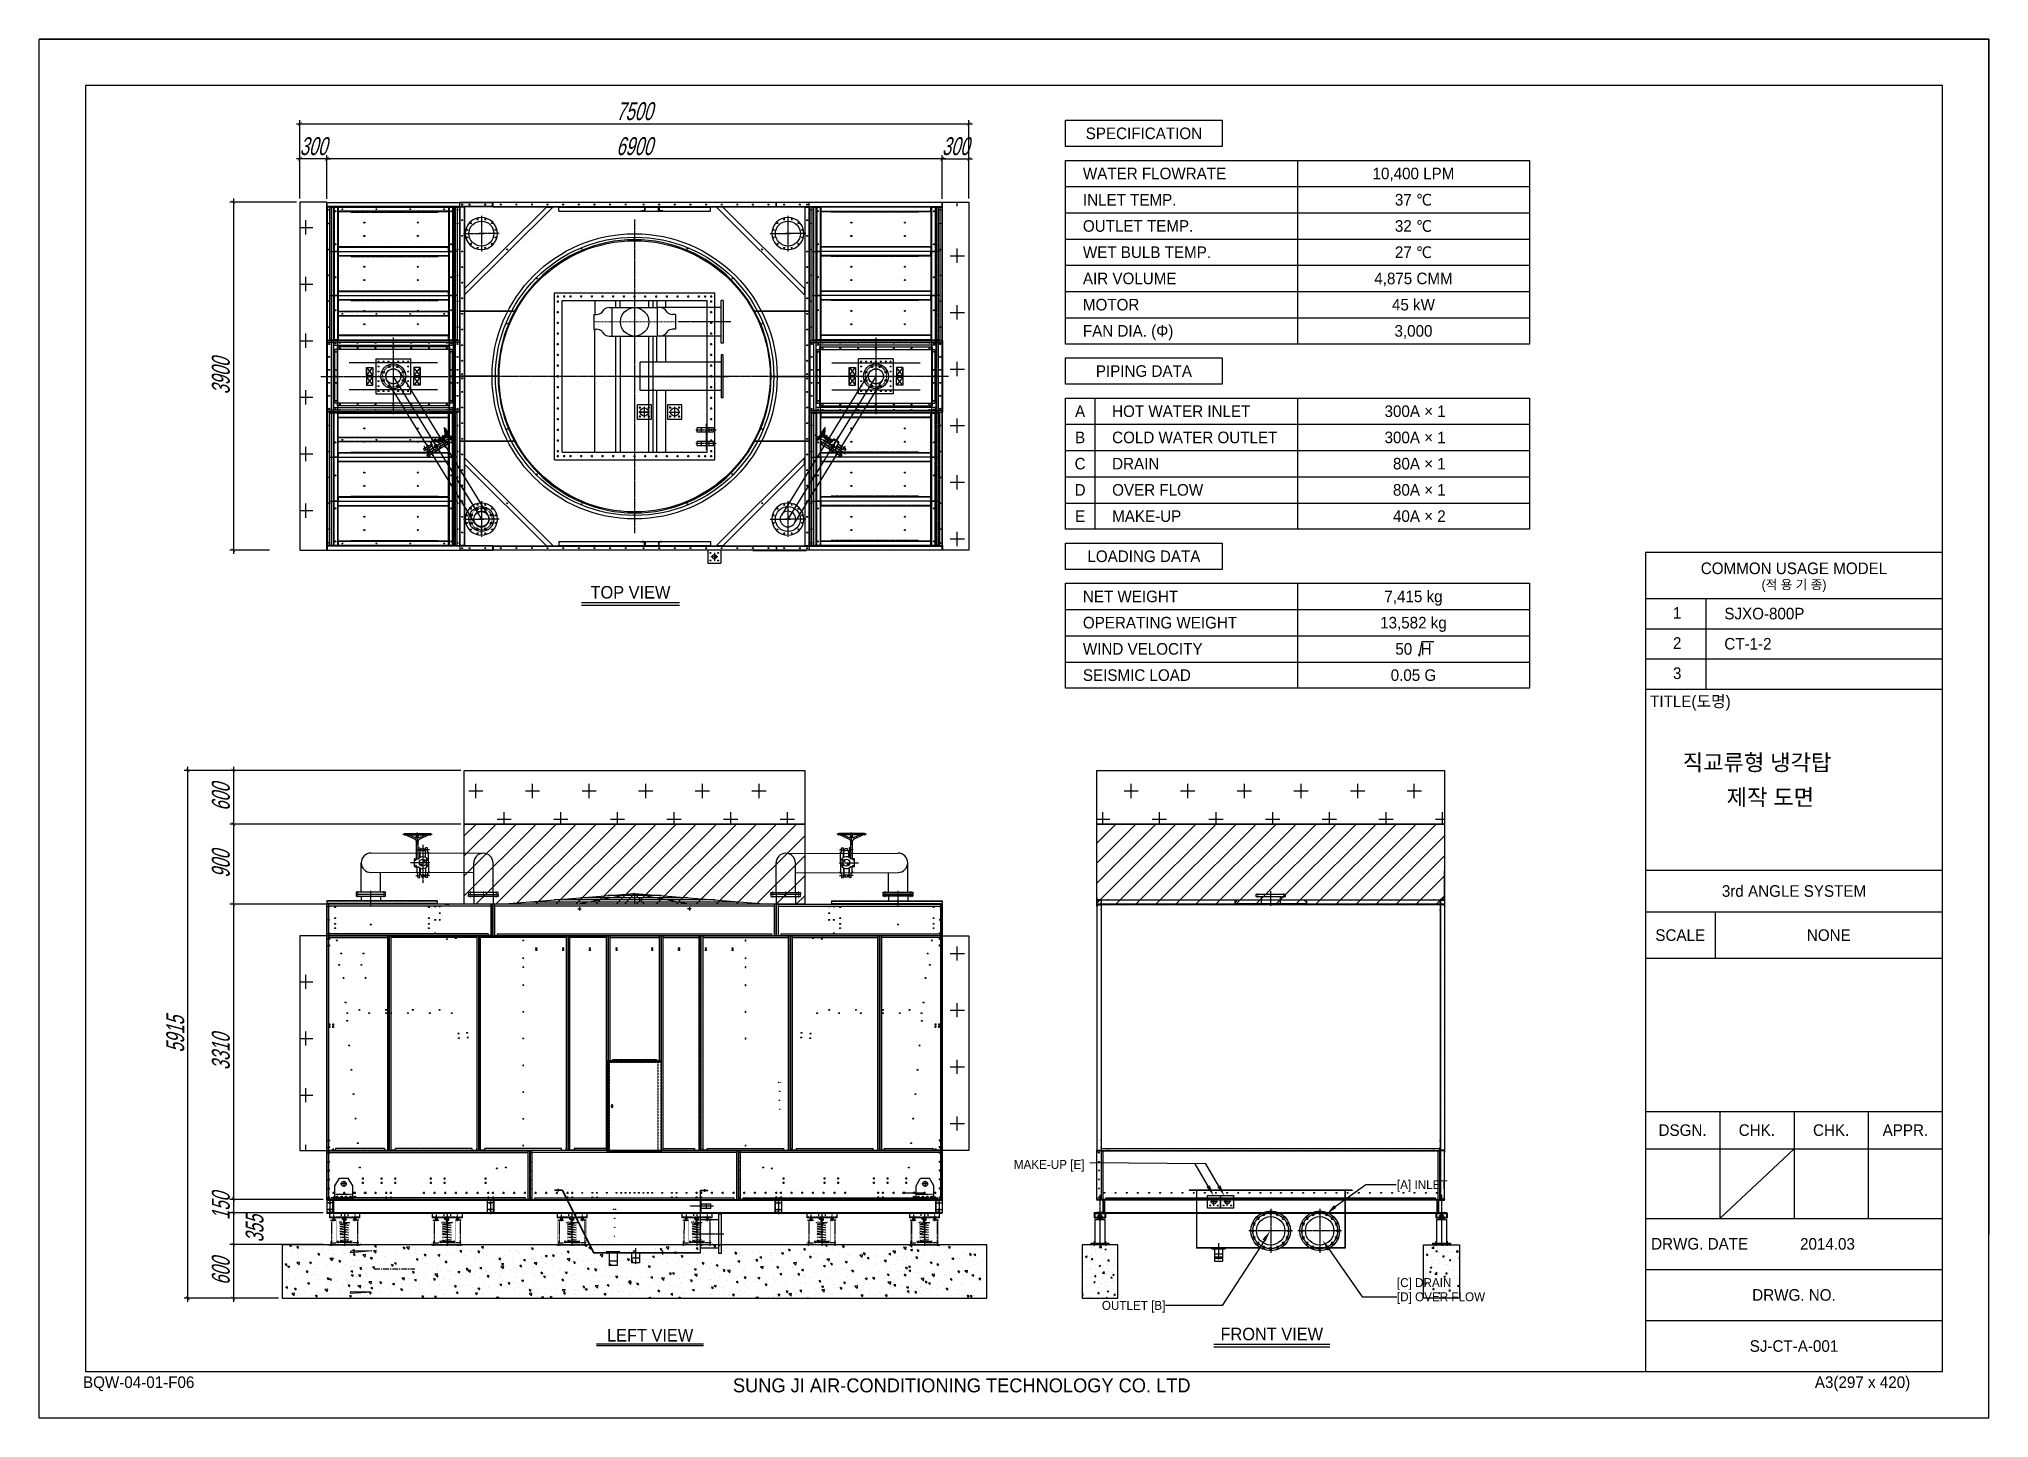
# Model space of a CAD drawing. Header units: millimetres. Extents: x 2322 to 24181, y 2355 to 17812.
import ezdxf
from ezdxf.enums import TextEntityAlignment as Align

# ---------------------------------------------------------------- set-up
doc = ezdxf.new("R2010")
doc.units = ezdxf.units.MM
for name, pattern in [('CENTER', [65, 60, -2, 1, -2]), ('CENTERX2', [101.6, 63.5, -12.7, 12.7, -12.7]), ('DGN Style 4', [4.8, 2.4, -1.2, 0, -1.2]), ('HIDDEN', [3, 2, -1])]:
    doc.linetypes.add(name, pattern=pattern)
doc.layers.get('DEFPOINTS').update_dxf_attribs({"color": 140})
for name, color, linetype in [('2.위생-급수', 5, 'Continuous'), ('CEN', 1, 'CENTERX2'), ('CENTER', 1, 'CENTER'), ('HOLE', 7, 'Continuous'), ('PIPE', 3, 'Continuous'), ('ST', 2, 'Continuous'), ('냉각탑', 7, 'Continuous'), ('냉각탑_box', 1, 'Continuous'), ('냉각탑_dim', 1, 'Continuous'), ('냉각탑_form', 1, 'Continuous'), ('냉각탑_text', 3, 'Continuous'), ('숨은선', 5, 'HIDDEN')]:
    doc.layers.add(name, color=color, linetype=linetype)
doc.layers.add('L(c)', color=1, linetype='DGN Style 4', lineweight=5)
doc.styles.add('shoptext', font='', dxfattribs={"width": 0.7, "oblique": 15})
doc.styles.add('단선체', font='romans.shx', dxfattribs={"height": 40, "bigfont": 'ciwhs.shx'})
doc.styles.add('돋움', font='Dotum.ttf', dxfattribs={"width": 0.8})
doc.styles.get('shoptext').set_extended_font_data('HY울릉도L')
doc.dimstyles.new('SHOP', dxfattribs={"dimscale": 100, "dimtxt": 2, "dimasz": 1, "dimexe": 1, "dimexo": 1, "dimgap": 1, "dimtad": 1, "dimdec": 0, "dimzin": 11, "dimdsep": 46, "dimtxsty": 'shoptext', "dimblk": 'ARCHTICK', "dimcen": 2, "dimdle": 1, "dimclrd": 240, "dimclre": 240, "dimclrt": 7, "dimadec": 0, "dimazin": 0, "dimtfac": 1, "dimtdec": 0, "dimtix": 1, "dimtmove": 2, "dimatfit": 3, "dimfxl": 1, "dimtolj": 1, "dimtzin": 11, "dimarcsym": 0})
pattern_1 = [(0, (-358621.06, 1846203.1), (317.5, 317.5), [158.75, -476.25]), (90, (-358541.68, 1846123.73), (-317.5, 317.5), [158.75, -476.25])]
pattern_2 = [(0, (-358620.96, 1854025.56), (317.5, 317.5), [158.75, -476.25]), (90, (-358541.6, 1853946.18), (-317.5, 317.5), [158.75, -476.25])]

msp = doc.modelspace()

# ---------------------------------------------------------------- texts
at = {"layer": 'ST', "color": 0, "style": '단선체', "width": 0.75}
for s, p in [('PNL', (10613.9, 6116.2)), ('STOP', (10623.9, 5916.2)), ('RUN', (10623.9, 6016.2)), ('REM', (10633.9, 6116.2)), ('REM', (10633.9, 6116.2)), ('AL', (10626, 5816.1)), ('REM', (8765.2, 4692.8)), ('REM', (8765.2, 4692.8)), ('RUN', (8775.2, 4592.8)), ('PNL', (8785.2, 4692.8)), ('STOP', (8775.2, 4492.8)), ('AL', (8773.1, 4392.8))]:
    msp.add_text(s, height=5, dxfattribs=at).set_placement(p, align=Align.MIDDLE_CENTER)
at = {"layer": '냉각탑_form', "style": '돋움'}
for s, height, p in [('COMMON USAGE MODEL', 130.114, (21995.4, 11879.2)), ('(적 용 기 종)', 104.09, (21995.4, 11697.1)), ('3rd ANGLE SYSTEM', 130.114, (21995.4, 8262)), ('SCALE', 130.11, (20720.3, 7767.6)), ('DSGN.', 130.11, (20746.3, 5581.7)), ('CHK.', 130.11, (21579, 5581.7)), ('CHK.', 130.11, (22411.8, 5581.7)), ('APPR.', 130.11, (23244.5, 5581.7)), ('DRWG. NO.', 130.11, (21995.4, 3734.1))]:
    msp.add_text(s, height=height, dxfattribs=at).set_placement(p, align=Align.MIDDLE_CENTER)
for s, height, p in [('1', 130.1, (20638.5, 11314.9)), ('2', 130.1, (20638.5, 10976.6)), ('3', 130.1, (20638.5, 10638.3)), ('TITLE(도명)', 130.11, (20382.2, 10323.3)), ('DRWG. DATE', 130.11, (20394, 4243)), ('BQW-04-01-F06', 130.114, (2815.2, 2691.2)), ('SUNG JI AIR-CONDITIONING TECHNOLOGY CO. LTD', 156.137, (10100.9, 2642.5)), ('A3(297 x 420)', 130.114, (22228.9, 2691.2))]:
    msp.add_text(s, height=height, dxfattribs=at).set_placement(p)
at = {"layer": '냉각탑_text', "style": '돋움'}
for s, height, p in [('SPECIFICATION', 130, (14708, 16755)), ('10,400 LPM', 130, (17729.7, 16304.9)), ('37 ℃', 130, (17729.7, 16010.8)), ('32 ℃', 130, (17729.7, 15716.8)), ('27 ℃', 130, (17729.7, 15422.7)), ('4,875 CMM', 130, (17729.7, 15128.7)), ('45 kW', 130, (17729.7, 14834.6)), ('3,000', 130, (17729.7, 14540.6)), ('PIPING DATA', 130, (14708, 14090.5)), ('A', 130, (13992.9, 13640.5)), ('B', 130, (13992.9, 13346.4)), ('C', 130, (13992.9, 13052.4)), ('D', 130, (13992.9, 12758.3)), ('E', 130, (13992.9, 12464.3)), ('LOADING DATA', 130, (14708, 12014.2)), ('TOP VIEW', 140, (8952.4, 11610.8)), ('7,415 kg', 130, (17729.7, 11564.1)), ('13,582 kg', 130, (17729.7, 11270.1)), ('50  H', 130, (17729.7, 10976)), ('0.05 G', 130, (17729.7, 10682)), ('직교류형 냉각탑', 182, (21581.3, 9703)), ('제작 도면', 182, (21730.4, 9312.7)), ('NONE', 130, (22385.7, 7767.6)), ('LEFT VIEW', 140, (9172.5, 3282.3)), ('FRONT VIEW', 140, (16141.4, 3296.4)), ('SJ-CT-A-001', 130, (21995.4, 3161.6))]:
    msp.add_text(s, height=height, dxfattribs=at).set_placement(p, align=Align.MIDDLE_CENTER)
for s, height, p in [('WATER FLOWRATE', 130, (14024.1, 16304.9)), ('INLET TEMP.', 130, (14024.1, 16010.8)), ('OUTLET TEMP.', 130, (14024.1, 15716.8)), ('WET BULB TEMP.', 130, (14024.1, 15422.7)), ('AIR VOLUME', 130, (14024.1, 15128.7)), ('MOTOR', 130, (14024.1, 14834.6)), ('FAN DIA. (Φ)', 130, (14024.1, 14540.6)), ('HOT WATER INLET', 130, (14351.8, 13640.5)), ('COLD WATER OUTLET', 130, (14351.8, 13346.4)), ('DRAIN', 130, (14351.8, 13052.4)), ('OVER FLOW', 130, (14351.8, 12758.3)), ('MAKE-UP', 130, (14351.8, 12464.3)), ('NET WEIGHT', 130, (14024.1, 11564.1)), ('SJXO-800P', 130, (21214.5, 11371.8)), ('OPERATING WEIGHT', 130, (14024.1, 11270.1)), ('WIND VELOCITY', 130, (14024.1, 10976)), ('CT-1-2', 130, (21214.5, 11033.5)), ('SEISMIC LOAD', 130, (14024.1, 10682)), ('[A] INLET', 100, (17544.5, 4970.6)), ('2014.03', 130, (22063.3, 4306.6)), ('[C] DRAIN', 100, (17544.5, 3872.4)), ('[D] OVER FLOW', 100, (17544.5, 3713.7))]:
    msp.add_text(s, height=height, dxfattribs=at).set_placement(p, align=Align.MIDDLE_LEFT)
for s, height, p in [('300A × 1', 130, (18091.1, 13640.5)), ('300A × 1', 130, (18091.1, 13346.4)), ('80A × 1', 130, (18091.1, 13052.4)), ('80A × 1', 130, (18091.1, 12758.3)), ('40A × 2', 130, (18091.1, 12464.3)), ('MAKE-UP [E]', 100, (14042.1, 5197.2)), ('OUTLET [B]', 100, (14949, 3617))]:
    msp.add_text(s, height=height, dxfattribs=at).set_placement(p, align=Align.MIDDLE_RIGHT)

# ---------------------------------------------------------------- blocks, each defined once
blk = doc.blocks.new('_Dot스')
at = {"color": 1}
blk.add_line((3, 0), (-3, 0), dxfattribs=at)
blk = doc.blocks.new('6가로피스')
blk.add_blockref('_Dot스', (0, 0))
blk = doc.blocks.new('6세로피스')
at = {"color": 1}
blk.add_line((0, 3), (0, -3), dxfattribs=at)
blk = doc.blocks.new('9가로피스')
at = {"color": 1}
blk.add_line((-4.5, 0), (4.5, 0), dxfattribs=at)
blk = doc.blocks.new('9세로피스')
at = {"rotation": 270}
blk.add_blockref('9가로피스', (0, 0), dxfattribs=at)
blk = doc.blocks.new('9홀')
at = {"color": 1}
for p, q in [((7.5, 0), (-7.5, 0)), ((0, 7.5), (0, -7.5))]:
    blk.add_line(p, q, dxfattribs=at)
blk.add_circle((0, 0), 4.5)
blk = doc.blocks.new('9가로')
at = {"color": 1}
blk.add_line((-4.5, 0), (4.5, 0), dxfattribs=at)
blk = doc.blocks.new('*U67')
at = {"color": 7}
blk.add_circle((0, 0), 12.5, dxfattribs=at)
blk = doc.blocks.new('*U68')
at = {"color": 7}
blk.add_circle((0, 0), 12.5, dxfattribs=at)
blk = doc.blocks.new('_ArchTick')
at = {"color": 0, "linetype": 'ByBlock', "const_width": 0.15}
blk.add_lwpolyline([(-0.5, -0.5), (0.5, 0.5)], dxfattribs=at)
blk = doc.blocks.new('*D85')
at = {"layer": '2.위생-급수', "color": 240, "lineweight": -2, "transparency": 16777216}
for p, q in [((5207, 15983), (4461, 15983)), ((4907, 12083), (4461, 12083))]:
    blk.add_line(p, q, dxfattribs=at)
at = {"layer": '2.위생-급수', "color": 240, "linetype": 'ByBlock', "lineweight": -2, "transparency": 16777216}
blk.add_line((4501, 16023), (4501, 12043), dxfattribs=at)
at = {"layer": 'DEFPOINTS', "color": 0, "transparency": 16777216}
for p in [(5247, 15983), (4501, 12083), (4947, 12083)]:
    blk.add_point(p, dxfattribs=at)
at = {"layer": '2.위생-급수', "color": 240, "lineweight": -2, "transparency": 16777216, "xscale": 40, "yscale": 40, "zscale": 40}
for p, rotation in [((4501, 15983), 90), ((4501, 12083), 270)]:
    blk.add_blockref('_ArchTick', p, dxfattribs=dict(at, rotation=rotation))
at = {"layer": '2.위생-급수', "color": 7, "transparency": 16777216, "insert": (4361, 14033), "char_height": 200, "attachment_point": 5, "rotation": 90, "style": 'shoptext'}
blk.add_mtext('\\A1;3900', dxfattribs=at)
blk = doc.blocks.new('_Dot')
at = {"color": 0, "linetype": 'ByBlock', "lineweight": -2}
blk.add_line((-0.5, 0), (-1, 0), dxfattribs=at)
at = {"color": 0, "linetype": 'ByBlock', "const_width": 0.5}
blk.add_lwpolyline([(-0.25, 0, 1), (0.25, 0, 1)], format="xyb", close=True, dxfattribs=at)
blk = doc.blocks.new('*D86')
at = {"layer": '2.위생-급수', "color": 240, "linetype": 'ByBlock', "lineweight": -2, "transparency": 16777216}
blk.add_line((5207, 16862), (12787, 16862), dxfattribs=at)
at = {"layer": '2.위생-급수', "color": 240, "lineweight": -2, "transparency": 16777216}
for p, q in [((5247, 16023), (5247, 16902)), ((12747, 16023), (12747, 16902))]:
    blk.add_line(p, q, dxfattribs=at)
at = {"layer": 'DEFPOINTS', "color": 0, "transparency": 16777216}
for p in [(12747, 16862), (5247, 15983), (12747, 15983)]:
    blk.add_point(p, dxfattribs=at)
at = {"layer": '2.위생-급수', "color": 240, "lineweight": -2, "transparency": 16777216, "xscale": 40, "yscale": 40, "zscale": 40, "rotation": 180}
blk.add_blockref('_ArchTick', (5247, 16862), dxfattribs=at)
at = {"layer": '2.위생-급수', "color": 240, "lineweight": -2, "transparency": 16777216, "xscale": 40, "yscale": 40, "zscale": 40}
blk.add_blockref('_ArchTick', (12747, 16862), dxfattribs=at)
at = {"layer": '2.위생-급수', "color": 7, "transparency": 16777216, "insert": (8997, 17002), "char_height": 200, "attachment_point": 5, "style": 'shoptext'}
blk.add_mtext('\\A1;7500', dxfattribs=at)
blk = doc.blocks.new('*D87')
at = {"layer": '2.위생-급수', "color": 240, "linetype": 'ByBlock', "lineweight": -2, "transparency": 16777216}
blk.add_line((4501, 9653), (4501, 8973), dxfattribs=at)
at = {"layer": '2.위생-급수', "color": 240, "lineweight": -2, "transparency": 16777216}
for p, q in [((7049, 9613), (4461, 9613)), ((7049, 9013), (4461, 9013))]:
    blk.add_line(p, q, dxfattribs=at)
at = {"layer": 'DEFPOINTS', "color": 0, "transparency": 16777216}
for p in [(7089, 9613), (4501, 9013), (7089, 9013)]:
    blk.add_point(p, dxfattribs=at)
at = {"layer": '2.위생-급수', "color": 240, "lineweight": -2, "transparency": 16777216, "xscale": 40, "yscale": 40, "zscale": 40}
for p, rotation in [((4501, 9613), 90), ((4501, 9013), 270)]:
    blk.add_blockref('_ArchTick', p, dxfattribs=dict(at, rotation=rotation))
at = {"layer": '2.위생-급수', "color": 7, "transparency": 16777216, "insert": (4361, 9313), "char_height": 200, "attachment_point": 5, "rotation": 90, "style": 'shoptext'}
blk.add_mtext('\\A1;600', dxfattribs=at)
blk = doc.blocks.new('*D88')
at = {"layer": '2.위생-급수', "color": 240, "lineweight": -2, "transparency": 16777216}
for p, q in [((7049, 9013), (4461, 9013)), ((7049, 8113), (4461, 8113))]:
    blk.add_line(p, q, dxfattribs=at)
at = {"layer": '2.위생-급수', "color": 240, "linetype": 'ByBlock', "lineweight": -2, "transparency": 16777216}
blk.add_line((4501, 9053), (4501, 8073), dxfattribs=at)
at = {"layer": 'DEFPOINTS', "color": 0, "transparency": 16777216}
for p in [(7089, 9013), (4501, 8113), (7089, 8113)]:
    blk.add_point(p, dxfattribs=at)
at = {"layer": '2.위생-급수', "color": 240, "lineweight": -2, "transparency": 16777216, "xscale": 40, "yscale": 40, "zscale": 40}
for p, rotation in [((4501, 9013), 90), ((4501, 8113), 270)]:
    blk.add_blockref('_ArchTick', p, dxfattribs=dict(at, rotation=rotation))
at = {"layer": '2.위생-급수', "color": 7, "transparency": 16777216, "insert": (4361, 8563), "char_height": 200, "attachment_point": 5, "rotation": 90, "style": 'shoptext'}
blk.add_mtext('\\A1;900', dxfattribs=at)
blk = doc.blocks.new('*D89')
at = {"layer": '2.위생-급수', "color": 240, "lineweight": -2, "transparency": 16777216}
for p, q in [((7049, 8113), (4461, 8113)), ((5507, 4803), (4461, 4803))]:
    blk.add_line(p, q, dxfattribs=at)
at = {"layer": '2.위생-급수', "color": 240, "linetype": 'ByBlock', "lineweight": -2, "transparency": 16777216}
blk.add_line((4501, 8153), (4501, 4763), dxfattribs=at)
at = {"layer": 'DEFPOINTS', "color": 0, "transparency": 16777216}
for p in [(7089, 8113), (4501, 4803), (5547, 4803)]:
    blk.add_point(p, dxfattribs=at)
at = {"layer": '2.위생-급수', "color": 240, "lineweight": -2, "transparency": 16777216, "xscale": 40, "yscale": 40, "zscale": 40}
for p, rotation in [((4501, 8113), 90), ((4501, 4803), 270)]:
    blk.add_blockref('_ArchTick', p, dxfattribs=dict(at, rotation=rotation))
at = {"layer": '2.위생-급수', "color": 7, "transparency": 16777216, "insert": (4361, 6458), "char_height": 200, "attachment_point": 5, "rotation": 90, "style": 'shoptext'}
blk.add_mtext('\\A1;3310', dxfattribs=at)
blk = doc.blocks.new('*D90')
at = {"layer": '2.위생-급수', "color": 240, "linetype": 'ByBlock', "lineweight": -2, "transparency": 16777216}
for p, q in [((4501, 4803), (4501, 4843)), ((4501, 4803), (4501, 4653)), ((4501, 4653), (4501, 4613))]:
    blk.add_line(p, q, dxfattribs=at)
at = {"layer": '2.위생-급수', "color": 240, "lineweight": -2, "transparency": 16777216}
for p, q in [((5507, 4803), (4461, 4803)), ((5507, 4653), (4461, 4653))]:
    blk.add_line(p, q, dxfattribs=at)
at = {"layer": 'DEFPOINTS', "color": 0, "transparency": 16777216}
for p in [(4501, 4653), (5547, 4803), (5547, 4653)]:
    blk.add_point(p, dxfattribs=at)
at = {"layer": '2.위생-급수', "color": 240, "lineweight": -2, "transparency": 16777216, "xscale": 40, "yscale": 40, "zscale": 40}
for p, rotation in [((4501, 4803), 270), ((4501, 4653), 90)]:
    blk.add_blockref('_ArchTick', p, dxfattribs=dict(at, rotation=rotation))
at = {"layer": '2.위생-급수', "color": 7, "transparency": 16777216, "insert": (4361, 4728), "char_height": 200, "attachment_point": 5, "rotation": 90, "style": 'shoptext'}
blk.add_mtext('\\A1;150', dxfattribs=at)
blk = doc.blocks.new('*D91')
at = {"layer": '2.위생-급수', "color": 240, "lineweight": -2, "transparency": 16777216}
for p, q in [((5507, 4653), (4461, 4653)), ((5507, 4298), (4461, 4298))]:
    blk.add_line(p, q, dxfattribs=at)
at = {"layer": '2.위생-급수', "color": 240, "linetype": 'ByBlock', "lineweight": -2, "transparency": 16777216}
blk.add_line((4501, 4693), (4501, 4258), dxfattribs=at)
at = {"layer": 'DEFPOINTS', "color": 0, "transparency": 16777216}
for p in [(5547, 4653), (4501, 4298), (5547, 4298)]:
    blk.add_point(p, dxfattribs=at)
at = {"layer": '2.위생-급수', "color": 240, "lineweight": -2, "transparency": 16777216, "xscale": 40, "yscale": 40, "zscale": 40}
for p, rotation in [((4501, 4653), 90), ((4501, 4298), 270)]:
    blk.add_blockref('_ArchTick', p, dxfattribs=dict(at, rotation=rotation))
at = {"layer": '2.위생-급수', "color": 7, "transparency": 16777216, "insert": (4740, 4475), "char_height": 200, "attachment_point": 5, "rotation": 90, "style": 'shoptext'}
blk.add_mtext('\\A1;355', dxfattribs=at)
blk = doc.blocks.new('*D92')
at = {"layer": '2.위생-급수', "color": 240, "lineweight": -2, "transparency": 16777216}
for p, q in [((5007, 4298), (4461, 4298)), ((5007, 3698), (4461, 3698))]:
    blk.add_line(p, q, dxfattribs=at)
at = {"layer": '2.위생-급수', "color": 240, "linetype": 'ByBlock', "lineweight": -2, "transparency": 16777216}
blk.add_line((4501, 4338), (4501, 3658), dxfattribs=at)
at = {"layer": 'DEFPOINTS', "color": 0, "transparency": 16777216}
for p in [(5047, 4298), (4501, 3698), (5047, 3698)]:
    blk.add_point(p, dxfattribs=at)
at = {"layer": '2.위생-급수', "color": 240, "lineweight": -2, "transparency": 16777216, "xscale": 40, "yscale": 40, "zscale": 40}
for p, rotation in [((4501, 4298), 90), ((4501, 3698), 270)]:
    blk.add_blockref('_ArchTick', p, dxfattribs=dict(at, rotation=rotation))
at = {"layer": '2.위생-급수', "color": 7, "transparency": 16777216, "insert": (4361, 3998), "char_height": 200, "attachment_point": 5, "rotation": 90, "style": 'shoptext'}
blk.add_mtext('\\A1;600', dxfattribs=at)
blk = doc.blocks.new('*D93')
at = {"layer": '2.위생-급수', "color": 240, "linetype": 'ByBlock', "lineweight": -2, "transparency": 16777216}
blk.add_line((3991, 3658), (3991, 9653), dxfattribs=at)
at = {"layer": '2.위생-급수', "color": 240, "lineweight": -2, "transparency": 16777216}
for p, q in [((4461, 9613), (3951, 9613)), ((5007, 3698), (3951, 3698))]:
    blk.add_line(p, q, dxfattribs=at)
at = {"layer": 'DEFPOINTS', "color": 0, "transparency": 16777216}
for p in [(3991, 9613), (4501, 9613), (5047, 3698)]:
    blk.add_point(p, dxfattribs=at)
at = {"layer": '2.위생-급수', "color": 240, "lineweight": -2, "transparency": 16777216, "xscale": 40, "yscale": 40, "zscale": 40}
for p, rotation in [((3991, 9613), 90), ((3991, 3698), 270)]:
    blk.add_blockref('_ArchTick', p, dxfattribs=dict(at, rotation=rotation))
at = {"layer": '2.위생-급수', "color": 7, "transparency": 16777216, "insert": (3851, 6655), "char_height": 200, "attachment_point": 5, "rotation": 90, "style": 'shoptext'}
blk.add_mtext('\\A1;5915', dxfattribs=at)
blk = doc.blocks.new('A$C25fbd1b3')
for p, q in [((8, 419), (8, 369)), ((8, 419), (342, 419)), ((8, 369), (342, 369)), ((16, 343), (81, 343)), ((67, 351), (39, 351)), ((48, 351), (48, 369)), ((48, 351), (48, 369)), ((49, 369), (49, 351)), ((64, 369), (64, 351)), ((65, 351), (65, 369)), ((115, 314), (175, 314)), ((116, 423), (234, 423)), ((116, 419), (116, 423)), ((226, 306), (128, 288)), ((221, 423), (129, 423)), ((227, 279), (129, 262)), ((227, 252), (129, 234)), ((227, 225), (129, 207)), ((152, 307), (150, 314)), ((175, 351), (151, 351)), ((152, 307), (175, 307)), ((157, 369), (193, 369)), ((163, 365), (163, 351)), ((164, 350), (163, 351)), ((163, 283), (225, 295)), ((163, 256), (225, 268)), ((163, 229), (225, 241)), ((164, 350), (175, 350)), ((164, 350), (164, 336)), ((164, 294), (164, 283)), ((164, 268), (164, 256)), ((164, 241), (164, 229)), ((175, 351), (199, 351)), ((175, 351), (199, 351)), ((186, 350), (175, 350)), ((186, 350), (187, 351)), ((186, 350), (186, 336)), ((186, 336), (186, 306)), ((187, 365), (187, 351)), ((187, 351), (187, 365)), ((187, 336), (187, 307)), ((199, 351), (199, 365)), ((199, 351), (199, 365)), ((206, 318), (224, 321)), ((214, 327), (216, 327)), ((231, 314), (235, 314)), ((234, 419), (234, 423)), ((334, 343), (269, 343)), ((283, 351), (311, 351)), ((285, 351), (285, 375)), ((285, 351), (285, 369)), ((286, 375), (286, 343)), ((286, 369), (286, 351)), ((301, 375), (301, 343)), ((301, 369), (301, 351)), ((302, 351), (302, 375)), ((302, 351), (302, 369)), ((302, 351), (302, 369)), ((342, 419), (342, 369)), ((0, 68), (350, 68)), ((16, 87), (81, 87)), ((89, 103), (112, 103)), ((175, 94), (89, 94)), ((89, 94), (175, 94)), ((89, 94), (261, 94)), ((107, 94), (89, 94)), ((112, 105), (112, 103)), ((226, 103), (112, 103)), ((125, 120), (175, 120)), ((227, 198), (129, 180)), ((175, 157), (129, 149)), ((178, 128), (144, 120)), ((178, 128), (144, 120)), ((162, 211), (174, 211)), ((163, 213), (163, 210)), ((163, 201), (225, 213)), ((186, 211), (174, 211)), ((175, 175), (225, 184)), ((225, 120), (175, 113)), ((175, 114), (181, 114)), ((179, 146), (225, 153)), ((185, 217), (185, 210)), ((238, 105), (238, 103)), ((261, 103), (238, 103)), ((243, 94), (261, 94)), ((334, 87), (269, 87))]:
    blk.add_line(p, q)
at = {"linetype": 'HIDDEN'}
for p, q in [((8, 375), (342, 375)), ((30, 343), (30, 87)), ((319, 343), (320, 87)), ((112, 103), (89, 103)), ((238, 103), (261, 103))]:
    blk.add_line(p, q, dxfattribs=at)
at = {"color": 0}
for p, q in [((186, 335), (187, 336)), ((196, 307), (202, 313)), ((233, 314), (235, 316))]:
    blk.add_line(p, q, dxfattribs=at)
at = {"linetype": 'CENTER'}
for p, q in [((293, 349), (293, 405)), ((293, 356), (293, 390)), ((104, 84), (104, 107)), ((246, 84), (246, 107))]:
    blk.add_line(p, q, dxfattribs=at)
for points, const_width in [([(16, 351), (16, 87)], 1.34), ([(16, 351), (48, 351)], 1.34), ([(16, 351), (48, 351)], 1.34), ([(65, 351), (77, 351)], 1.34), ([(67, 351), (77, 351)], 1.34), ([(77, 351), (77, 343)], 1.34), ([(77, 351), (77, 343)], 1.34), ([(81, 343), (81, 87)], 1.34), ([(175, 336), (114, 336)], 0.909), ([(114, 336), (115, 314)], 0.909), ([(150, 314), (115, 314)], 0.909), ([(128, 303), (152, 308)], 1.2), ([(128, 288), (162, 286)], 1.2), ([(129, 277), (163, 283)], 1.2), ([(129, 262), (163, 260)], 1.2), ([(129, 250), (163, 256)], 1.2), ([(129, 234), (163, 233)], 1.2), ([(129, 222), (163, 229)], 1.2), ([(151, 351), (151, 365)], 1.2), ([(163, 351), (151, 351)], 1.2), ([(163, 351), (163, 336)], 0.751), ([(163, 294), (163, 283)], 0.751), ([(163, 268), (163, 256)], 0.751), ([(163, 241), (163, 229)], 0.751), ([(175, 336), (235, 336)], 0.909), ([(187, 351), (199, 351)], 1.2), ([(198, 307), (186, 307)], 1.2), ([(186, 307), (186, 288)], 0.976), ([(225, 295), (187, 297)], 1.2), ([(186, 272), (186, 260)], 0.976), ([(225, 268), (186, 270)], 1.2), ([(186, 245), (186, 233)], 0.976), ([(225, 241), (186, 243)], 1.2), ([(187, 351), (187, 336)], 0.751), ([(198, 307), (214, 327)], 0.909), ([(199, 351), (199, 365)], 1.2), ([(224, 321), (210, 322)], 1.2), ([(214, 327), (228, 327)], 0.909), ([(231, 325), (231, 314)], 0.909), ([(231, 314), (235, 314)], 0.909), ([(235, 336), (235, 314)], 0.909), ([(236, 336), (235, 314)], 0.909), ([(269, 343), (269, 87)], 1.34), ([(283, 351), (273, 351)], 1.34), ([(285, 351), (273, 351)], 1.34), ([(273, 351), (273, 343)], 1.34), ([(273, 351), (273, 343)], 1.34), ([(334, 351), (302, 351)], 1.34), ([(334, 351), (302, 351)], 1.34), ([(334, 351), (334, 87)], 1.34), ([(0, 87), (0, 68)], 1.34), ([(0, 87), (16, 87)], 1.34), ([(0, 68), (350, 68)], 1.34), ([(81, 87), (269, 87)], 1.34), ([(112, 105), (89, 105)], 1.2), ([(89, 105), (89, 94)], 1.2), ([(89, 94), (89, 87)], 1.2), ([(112, 120), (112, 105)], 1.2), ([(125, 120), (112, 120)], 1.2), ([(129, 207), (179, 205)], 1.2), ([(129, 195), (179, 204)], 1.2), ([(129, 180), (176, 176)], 1.2), ([(129, 167), (175, 175)], 1.2), ([(129, 149), (179, 146)], 1.2), ([(179, 146), (129, 135)], 1.2), ([(162, 213), (162, 211)], 0.751), ([(162, 211), (163, 210)], 0.976), ([(163, 210), (174, 210)], 0.751), ([(185, 210), (174, 210)], 0.751), ([(225, 184), (175, 189)], 1.2), ([(175, 157), (225, 153)], 1.2), ([(225, 120), (178, 128)], 1.2), ([(225, 122), (178, 128)], 1.2), ([(186, 211), (185, 210)], 0.751), ([(186, 218), (186, 211)], 0.976), ([(225, 213), (186, 216)], 1.2), ([(225, 120), (238, 120)], 1.2), ([(238, 120), (238, 105)], 1.2), ([(238, 105), (261, 105)], 1.2), ([(261, 105), (261, 94)], 1.2), ([(261, 94), (261, 87)], 1.2), ([(350, 87), (334, 87)], 1.34), ([(350, 87), (350, 68)], 1.34)]:
    blk.add_lwpolyline(points, dxfattribs=dict(const_width=const_width))
for points, const_width in [([(128, 303, 0.725116), (128, 288, 0.725116)], 1.2), ([(129, 277, 0.725116), (129, 262, 0.725116)], 1.2), ([(129, 250, 0.725116), (129, 234, 0.725116)], 1.2), ([(129, 222, 0.725116), (129, 207, 0.725116)], 1.2), ([(157, 369, 0.322657), (151, 365, 0.322657)], 1.2), ([(185, 298), (224, 305, 0.664207), (224, 321, 0.63815)], 1.2), ([(185, 298), (224, 305, 0.562661), (226, 320, 0.562661)], 1.2), ([(185, 217), (225, 224, 0.664207), (225, 241)], 1.2), ([(187, 272), (225, 279, 0.664207), (225, 295, 0.63815)], 1.2), ([(187, 245), (225, 251, 0.664207), (225, 268, 0.63815)], 1.2), ([(193, 369, -0.322657), (199, 365, -0.322657)], 1.2), ([(231, 325, 0.414214), (228, 327, 0.414214)], 0.909), ([(129, 195, 0.725116), (129, 180, 0.725116)], 1.2), ([(129, 167, 0.611938), (129, 149, 0.611938)], 1.2), ([(129, 135, 0.495188), (125, 120, 0.495188)], 1.2), ([(175, 188), (225, 197, 0.664207), (225, 213, 0.63815)], 1.2), ([(175, 157), (225, 169, 0.712533), (225, 184, 0.643566)], 1.2), ([(225, 153, -0.712533), (225, 138), (178, 128)], 1.2), ([(226, 103, 0.602155), (225, 120, 0.60596)], 1.2)]:
    blk.add_lwpolyline(points, format="xyb", dxfattribs=dict(const_width=const_width))
for centre, radius, start, end in [((157, 363), 5.94, 17.2184, 162.7816), ((175, 348), 20.4, 90.4828, 127.3884), ((175, 348), 20.4, 52.6116, 89.5172), ((193, 363), 5.94, 17.2184, 162.7816)]:
    blk.add_arc(centre, radius, start, end)
at = {"layer": 'CENTER'}
for p, q in [((57, 332), (57, 405)), ((137, 433), (137, 391)), ((175, 433), (175, 56)), ((213, 433), (213, 391)), ((293, 332), (293, 405)), ((26, 55), (26, 102)), ((324, 55), (324, 102))]:
    blk.add_line(p, q, dxfattribs=at)
blk = doc.blocks.new('A$C7495f746')
for p, q in [((36, 368), (164, 368)), ((36, 363), (36, 368)), ((164, 363), (36, 363)), ((36, 363), (36, 313)), ((164, 313), (36, 313)), ((43, 363), (43, 320)), ((157, 320), (43, 320)), ((157, 295), (43, 295)), ((43, 295), (43, 31)), ((151, 368), (49, 368)), ((76, 334), (76, 320)), ((100, 320), (76, 320)), ((76, 309), (76, 296)), ((100, 296), (76, 296)), ((82, 338), (118, 338)), ((82, 313), (118, 313)), ((111, 320), (83, 320)), ((111, 295), (83, 295)), ((88, 334), (88, 320)), ((88, 309), (88, 296)), ((91, 295), (91, 313)), ((91, 295), (91, 313)), ((92, 338), (92, 356)), ((92, 338), (92, 356)), ((92, 356), (109, 356)), ((92, 313), (92, 295)), ((93, 356), (93, 338)), ((100, 320), (123, 320)), ((100, 320), (124, 320)), ((100, 296), (123, 296)), ((100, 296), (124, 296)), ((100, 295), (100, 31)), ((108, 356), (108, 338)), ((108, 313), (108, 295)), ((109, 338), (109, 356)), ((109, 338), (109, 356)), ((109, 295), (109, 313)), ((109, 295), (109, 313)), ((112, 334), (112, 320)), ((112, 309), (112, 296)), ((124, 334), (124, 320)), ((124, 309), (124, 296)), ((157, 363), (157, 320)), ((157, 295), (157, 31)), ((164, 363), (164, 368)), ((164, 363), (164, 313)), ((200, 31), (0, 31)), ((0, 31), (0, 13)), ((200, 13), (0, 13)), ((200, 31), (200, 13))]:
    blk.add_line(p, q)
for centre, radius, start, end in [((82, 332), 5.94, 17.2184, 162.7816), ((82, 307), 5.94, 17.2184, 162.7816), ((100, 318), 20.4, 90.4828, 127.3884), ((100, 293), 20.4, 90.4828, 127.3884), ((100, 318), 20.4, 52.6116, 89.5172), ((100, 293), 20.4, 52.6116, 89.5172), ((118, 332), 5.94, 17.2184, 162.7816), ((118, 307), 5.94, 17.2184, 162.7816)]:
    blk.add_arc(centre, radius, start, end)
at = {"layer": 'CENTER'}
for p, q in [((100, 378), (100, 0)), ((35, 53), (35, 0)), ((165, 53), (165, 0))]:
    blk.add_line(p, q, dxfattribs=at)
blk = doc.blocks.new('*D94')
at = {"layer": '2.위생-급수', "color": 240, "linetype": 'ByBlock', "lineweight": -2, "transparency": 16777216}
for p, q in [((5247, 16470), (5207, 16470)), ((5549, 16470), (5247, 16470)), ((5549, 16470), (5589, 16470))]:
    blk.add_line(p, q, dxfattribs=at)
at = {"layer": '2.위생-급수', "color": 240, "lineweight": -2, "transparency": 16777216}
for p, q in [((5247, 16023), (5247, 16510)), ((5549, 16021), (5549, 16510))]:
    blk.add_line(p, q, dxfattribs=at)
at = {"layer": 'DEFPOINTS', "color": 0, "transparency": 16777216}
for p in [(5247, 16470), (5247, 15983), (5549, 15981)]:
    blk.add_point(p, dxfattribs=at)
at = {"layer": '2.위생-급수', "color": 240, "lineweight": -2, "transparency": 16777216, "xscale": 40, "yscale": 40, "zscale": 40}
blk.add_blockref('_ArchTick', (5247, 16470), dxfattribs=at)
at = {"layer": '2.위생-급수', "color": 240, "lineweight": -2, "transparency": 16777216, "xscale": 40, "yscale": 40, "zscale": 40, "rotation": 180}
blk.add_blockref('_ArchTick', (5549, 16470), dxfattribs=at)
at = {"layer": '2.위생-급수', "color": 7, "transparency": 16777216, "insert": (5398, 16610), "char_height": 200, "attachment_point": 5, "style": 'shoptext'}
blk.add_mtext('\\A1;300', dxfattribs=at)
blk = doc.blocks.new('*D95')
at = {"layer": '2.위생-급수', "color": 240, "linetype": 'ByBlock', "lineweight": -2, "transparency": 16777216}
for p, q in [((12445, 16470), (12405, 16470)), ((12445, 16470), (12747, 16470)), ((12747, 16470), (12787, 16470))]:
    blk.add_line(p, q, dxfattribs=at)
at = {"layer": '2.위생-급수', "color": 240, "lineweight": -2, "transparency": 16777216}
for p, q in [((12445, 16021), (12445, 16510)), ((12747, 16023), (12747, 16510))]:
    blk.add_line(p, q, dxfattribs=at)
at = {"layer": 'DEFPOINTS', "color": 0, "transparency": 16777216}
for p in [(12747, 16470), (12445, 15981), (12747, 15983)]:
    blk.add_point(p, dxfattribs=at)
at = {"layer": '2.위생-급수', "color": 240, "lineweight": -2, "transparency": 16777216, "xscale": 40, "yscale": 40, "zscale": 40}
blk.add_blockref('_ArchTick', (12445, 16470), dxfattribs=at)
at = {"layer": '2.위생-급수', "color": 240, "lineweight": -2, "transparency": 16777216, "xscale": 40, "yscale": 40, "zscale": 40, "rotation": 180}
blk.add_blockref('_ArchTick', (12747, 16470), dxfattribs=at)
at = {"layer": '2.위생-급수', "color": 7, "transparency": 16777216, "insert": (12596, 16610), "char_height": 200, "attachment_point": 5, "style": 'shoptext'}
blk.add_mtext('\\A1;300', dxfattribs=at)
blk = doc.blocks.new('*D96')
at = {"layer": '2.위생-급수', "color": 240, "linetype": 'ByBlock', "lineweight": -2, "transparency": 16777216}
blk.add_line((12487, 16470), (5507, 16470), dxfattribs=at)
at = {"layer": '2.위생-급수', "color": 240, "lineweight": -2, "transparency": 16777216}
for p, q in [((5547, 16023), (5547, 16510)), ((12447, 16023), (12447, 16510))]:
    blk.add_line(p, q, dxfattribs=at)
at = {"layer": 'DEFPOINTS', "color": 0, "transparency": 16777216}
for p in [(5547, 16470), (5547, 15983), (12447, 15983)]:
    blk.add_point(p, dxfattribs=at)
at = {"layer": '2.위생-급수', "color": 240, "lineweight": -2, "transparency": 16777216, "xscale": 40, "yscale": 40, "zscale": 40, "rotation": 180}
blk.add_blockref('_ArchTick', (5547, 16470), dxfattribs=at)
at = {"layer": '2.위생-급수', "color": 240, "lineweight": -2, "transparency": 16777216, "xscale": 40, "yscale": 40, "zscale": 40}
blk.add_blockref('_ArchTick', (12447, 16470), dxfattribs=at)
at = {"layer": '2.위생-급수', "color": 7, "transparency": 16777216, "insert": (8997, 16610), "char_height": 200, "attachment_point": 5, "style": 'shoptext'}
blk.add_mtext('\\A1;6900', dxfattribs=at)

# ---------------------------------------------------------------- dimensions: what is measured, and where the dimension line sits
at = {"layer": '2.위생-급수', "color": 4}
for base, p1, p2, picture, middle in [((12746.9, 16861.9), (5246.9, 15983.1), (12746.9, 15983.1), '*D86', (8996.9, 17001.9)), ((5246.9, 16470.2), (5548.9, 15981.1), (5246.9, 15983.1), '*D94', (5397.9, 16610.2)), ((5546.9, 16470.2), (12446.9, 15983.1), (5546.9, 15983.1), '*D96', (8996.9, 16610.2)), ((12746.9, 16470.2), (12444.9, 15981.1), (12746.9, 15983.1), '*D95', (12595.9, 16610.2))]:
    dim = msp.add_linear_dim(base=base, p1=p1, p2=p2, dimstyle='SHOP', override={"dimscale": 40, "dimtxt": 5, "dimrnd": 5, "dimldrblk": 'Dot', "dimfxl": 1.25, "dimarcsym": 1}, dxfattribs=at)
    dim.commit()
    dim.dimension.update_dxf_attribs({"geometry": picture, "text_midpoint": middle})
for base, p1, p2, picture, middle in [((4500.7, 12083.1), (5246.9, 15983.1), (4946.9, 12083.1), '*D85', (4360.7, 14033.1)), ((3990.8, 9612.7), (5046.9, 3697.7), (4500.7, 9612.7), '*D93', (3850.8, 6655.2)), ((4500.7, 9012.7), (7088.9, 9612.7), (7088.9, 9012.7), '*D87', (4360.7, 9312.7)), ((4500.7, 8112.7), (7088.9, 9012.7), (7088.9, 8112.7), '*D88', (4360.7, 8562.7)), ((4500.7, 4802.7), (7088.9, 8112.7), (5546.9, 4802.7), '*D89', (4360.7, 6457.7)), ((4500.7, 4652.7), (5546.9, 4802.9), (5546.9, 4652.7), '*D90', (4360.7, 4727.8)), ((4500.7, 3697.7), (5046.9, 4297.7), (5046.9, 3697.7), '*D92', (4360.7, 3997.7))]:
    dim = msp.add_linear_dim(base=base, p1=p1, p2=p2, angle=90, dimstyle='SHOP', override={"dimscale": 40, "dimtxt": 5, "dimrnd": 5, "dimldrblk": 'Dot', "dimfxl": 1.25, "dimarcsym": 1}, dxfattribs=at)
    dim.commit()
    dim.dimension.update_dxf_attribs({"geometry": picture, "text_midpoint": middle})
dim = msp.add_linear_dim(base=(4500.7, 4297.7), p1=(5546.9, 4652.7), p2=(5546.9, 4297.7), angle=90, dimstyle='SHOP', override={"dimscale": 40, "dimtxt": 5, "dimrnd": 5, "dimldrblk": 'Dot', "dimfxl": 1.25, "dimarcsym": 1}, dxfattribs=at)
dim.commit()
dim.dimension.update_dxf_attribs({"geometry": '*D91', "text_midpoint": (4740, 4475.2), "dimtype": 160})

# ---------------------------------------------------------------- hatches: boundary and pattern name
h = msp.add_hatch()
h.set_pattern_fill('CROSS', scale=50)
h.set_pattern_definition(pattern_2)
h.paths.add_polyline_path([(5546.9, 15983.1), (5246.9, 15983.1), (5246.9, 12083.1), (5546.9, 12083.1)])
h = msp.add_hatch()
h.set_pattern_fill('CROSS', scale=50)
h.set_pattern_definition(pattern_2)
h.paths.add_polyline_path([(12446.9, 15983.1), (12746.9, 15983.1), (12746.9, 12083.1), (12446.9, 12083.1)])
h = msp.add_hatch()
h.set_pattern_fill('CROSS', scale=50)
h.set_pattern_definition([(0, (-358621.06, 1845803.1), (317.5, 317.5), [158.75, -476.25]), (90, (-358541.68, 1845723.73), (-317.5, 317.5), [158.75, -476.25])])
h.paths.add_polyline_path([(7088.9, 9612.7), (10906.9, 9612.7), (10906.9, 9012.7), (7088.9, 9012.7)])
h = msp.add_hatch()
h.set_pattern_fill('CROSS', scale=50)
h.set_pattern_definition([(0, (-359530.4, 1845803.1), (317.5, 317.5), [158.75, -476.25]), (90, (-359451.02, 1845723.73), (-317.5, 317.5), [158.75, -476.25])])
h.paths.add_polyline_path([(14179, 9612.7), (18079, 9612.7), (18079, 9012.7), (14179, 9012.7)])
h = msp.add_hatch()
h.set_pattern_fill('ANSI31', scale=50)
h.set_pattern_definition([(45, (-358621.06, 1845803.1), (-112.253202, 112.253202), [])])
h.paths.add_polyline_path([(7088.9, 9012.7), (10906.9, 9012.7), (10906.9, 8112.7), (7088.9, 8112.7)])
h = msp.add_hatch()
h.set_pattern_fill('ANSI31', scale=50)
h.set_pattern_definition([(45, (-359530.4, 1845803.1), (-112.253202, 112.253202), [])])
h.paths.add_polyline_path([(14179, 9012.7), (18079, 9012.7), (18079, 8112.7), (14179, 8112.7)])
h = msp.add_hatch()
h.set_pattern_fill('CROSS', scale=50)
h.set_pattern_definition(pattern_1)
h.paths.add_polyline_path([(5547, 7760.7), (5247, 7760.7), (5247, 5354.7), (5547, 5354.7)])
h = msp.add_hatch()
h.set_pattern_fill('CROSS', scale=50)
h.set_pattern_definition(pattern_1)
h.paths.add_polyline_path([(12446.8, 7760.7), (12746.8, 7760.7), (12746.8, 5354.7), (12446.8, 5354.7)])

# ---------------------------------------------------------------- linework, layer by layer
for p, q in [((5548.9, 15981.1), (7408.9, 15981.1)), ((5548.9, 15931.1), (5548.9, 15981.1)), ((10957, 15981.1), (7041, 15981.1)), ((7041, 14761.1), (7041, 15981.1)), ((7408.9, 15931.1), (7408.9, 15981.1)), ((7408.9, 15931.1), (7408.9, 15981.1)), ((7410.9, 15931.1), (7410.9, 15981.1)), ((10586.9, 15981.1), (7410.9, 15981.1)), ((7410.9, 15931.1), (7410.9, 15981.1)), ((7410.9, 15931.1), (7410.9, 15981.1)), ((7410.9, 15931.1), (7410.9, 15981.1)), ((10586.9, 15981.1), (7410.9, 15981.1)), ((7410.9, 15931.1), (7410.9, 15981.1)), ((7410.9, 15931.1), (7410.9, 15981.1)), ((10586.9, 15931.1), (10586.9, 15981.1)), ((10586.9, 15931.1), (10586.9, 15981.1)), ((10586.9, 15931.1), (10586.9, 15981.1)), ((10586.9, 15931.1), (10586.9, 15981.1)), ((10586.9, 15931.1), (10586.9, 15981.1)), ((10586.9, 15931.1), (10586.9, 15981.1)), ((10586.9, 15931.1), (10586.9, 15981.1)), ((10586.9, 15931.1), (10586.9, 15981.1)), ((12448.9, 15981.1), (10588.9, 15981.1)), ((10588.9, 15931.1), (10588.9, 15981.1)), ((10588.9, 15931.1), (10588.9, 15981.1)), ((10957, 14761.1), (10957, 15981.1)), ((12448.9, 15931.1), (12448.9, 15981.1)), ((7408.9, 15931.1), (5548.9, 15931.1)), ((5548.9, 12133.1), (5548.9, 15929.1)), ((5598.9, 15929.1), (5548.9, 15929.1)), ((5552.8, 15929.1), (5552.8, 12133.1)), ((5669.8, 15929.1), (5552.8, 15929.1)), ((5576.9, 15927.1), (5626.9, 15927.1)), ((5576.9, 15927.1), (5576.9, 15432.1)), ((5598.9, 15929.1), (5598.9, 12133.1)), ((5669.9, 15929.1), (5619.9, 15929.1)), ((5619.9, 15929.1), (5619.9, 12133.1)), ((5621.8, 15929.1), (5621.8, 12133.1)), ((5669.8, 15929.1), (5669.8, 12133.1)), ((5669.9, 15929.1), (5669.9, 12133.1)), ((5671.9, 15929.1), (5671.9, 15879.1)), ((6915.9, 15929.1), (5671.9, 15929.1)), ((6915.9, 15879.1), (5671.9, 15879.1)), ((6915.9, 15929.1), (6915.9, 15879.1)), ((6917.9, 15929.1), (6967.9, 15929.1)), ((6917.9, 15929.1), (6917.9, 12133.1)), ((6917.9, 15929.1), (6917.9, 12133.1)), ((6917.9, 15929.1), (7034.9, 15929.1)), ((7010.9, 15927.1), (6960.9, 15927.1)), ((6965.9, 15929.1), (6965.9, 12133.1)), ((6967.9, 15929.1), (6967.9, 12133.1)), ((6988.9, 12133.1), (6988.9, 15929.1)), ((6988.9, 15929.1), (7038.9, 15929.1)), ((7010.9, 15927.1), (7010.9, 15432.1)), ((7034.9, 15929.1), (7034.9, 12133.1)), ((7038.9, 15929.1), (7038.9, 12133.1)), ((7040.9, 15929.1), (7040.9, 12133.1)), ((7090.9, 15929.1), (7040.9, 15929.1)), ((7090.9, 15929.1), (7040.9, 15929.1)), ((7090.9, 15929.1), (7090.9, 12133.1)), ((8082.3, 15929), (7092.6, 14944.1)), ((8011.6, 15929.2), (7092.8, 15014.8)), ((7410.9, 15931.1), (10586.9, 15931.1)), ((7410.9, 15931.1), (10586.9, 15931.1)), ((8011.6, 15929.2), (8011.6, 15931.2)), ((8011.6, 15931.2), (8082.3, 15931)), ((8011.6, 15929.2), (8082.3, 15929)), ((8082.3, 15929), (8082.3, 15931)), ((8148.9, 15881.1), (8148.9, 15931.1)), ((8148.9, 15931.1), (9848.9, 15931.1)), ((8148.9, 15881.1), (9848.9, 15881.1)), ((9066.9, 15884.1), (9066.9, 15881.1)), ((9069.9, 15887.1), (9104.4, 15887.1)), ((9110.9, 15928.1), (9110.9, 15893.6)), ((9116.9, 15881.1), (9116.9, 15931.1)), ((9266.9, 15881.1), (9266.9, 15931.1)), ((9272.9, 15928.1), (9272.9, 15893.6)), ((9313.9, 15887.1), (9279.4, 15887.1)), ((9316.9, 15884.1), (9316.9, 15881.1)), ((9848.9, 15881.1), (9848.9, 15931.1)), ((9986.2, 15931.2), (9915.5, 15931)), ((9915.5, 15929), (9915.5, 15931)), ((9986.2, 15929.2), (9915.5, 15929)), ((9915.5, 15929), (10905.1, 14944.1)), ((9986.2, 15929.2), (9986.2, 15931.2)), ((9986.2, 15929.2), (10905, 15014.8)), ((10588.9, 15931.1), (12448.9, 15931.1)), ((10906.8, 15929.1), (10906.8, 12133.1)), ((10906.8, 15929.1), (10956.8, 15929.1)), ((10906.8, 15929.1), (10956.8, 15929.1)), ((10956.8, 15929.1), (10956.8, 12133.1)), ((11008.9, 15929.1), (10958.9, 15929.1)), ((10958.9, 15929.1), (10958.9, 12133.1)), ((10962.7, 15929.1), (10962.7, 12133.1)), ((11079.7, 15929.1), (10962.7, 15929.1)), ((10986.7, 15927.1), (10986.7, 15432.1)), ((10986.7, 15927.1), (11036.7, 15927.1)), ((11008.9, 12133.1), (11008.9, 15929.1)), ((11031.7, 15929.1), (11031.7, 12133.1)), ((11079.7, 15929.1), (11079.7, 12133.1)), ((12327.9, 15929.1), (12327.9, 12133.1)), ((12327.9, 15929.1), (12444.9, 15929.1)), ((12420.7, 15927.1), (12370.7, 15927.1)), ((12375.9, 15929.1), (12375.9, 12133.1)), ((12398.9, 15929.1), (12398.9, 12133.1)), ((12398.9, 15929.1), (12448.9, 15929.1)), ((12420.7, 15927.1), (12420.7, 15432.1)), ((12444.9, 15929.1), (12444.9, 12133.1)), ((12448.9, 12133.1), (12448.9, 15929.1)), ((5576.9, 15432.1), (5626.9, 15432.1)), ((5576.9, 15432.1), (5626.9, 15432.1)), ((5576.9, 15432.1), (5576.9, 14937.1)), ((7010.9, 15432.1), (6960.9, 15432.1)), ((7010.9, 15432.1), (6960.9, 15432.1)), ((7010.9, 15432.1), (7010.9, 14937.1)), ((10986.7, 15432.1), (11036.7, 15432.1)), ((10986.7, 15432.1), (10986.7, 14937.1)), ((10986.7, 15432.1), (11036.7, 15432.1)), ((12420.7, 15432.1), (12370.7, 15432.1)), ((12420.7, 15432.1), (12370.7, 15432.1)), ((12420.7, 15432.1), (12420.7, 14937.1)), ((5576.9, 14937.1), (5626.9, 14937.1)), ((5576.9, 14937.1), (5626.9, 14937.1)), ((5576.9, 14937.1), (5576.9, 14442.1)), ((7010.9, 14937.1), (6960.9, 14937.1)), ((7010.9, 14937.1), (6960.9, 14937.1)), ((7010.9, 14937.1), (7010.9, 14442.1)), ((7090.9, 14985.1), (7088.9, 14985.1)), ((7088.9, 14965.1), (7090.9, 14965.1)), ((7090.8, 15014.8), (7090.6, 14944.1)), ((7092.6, 14944.1), (7090.6, 14944.1)), ((7092.8, 15014.8), (7090.8, 15014.8)), ((7092.8, 15014.8), (7092.6, 14944.1)), ((8099.9, 14966.1), (9897.9, 14966.1)), ((8185.4, 14879.8), (9811.6, 14879.8)), ((8551.5, 14879.8), (8551.5, 14724.5)), ((8789.6, 14801.1), (8789.6, 14879.8)), ((8834.6, 14879.8), (8834.6, 14801.1)), ((9158.1, 14801.1), (9158.1, 14879.8)), ((9208.1, 14801.1), (9208.1, 14879.8)), ((9247.4, 14879.8), (9247.4, 14801.1)), ((9347.4, 14801.1), (9347.4, 14879.8)), ((9969, 14401.9), (9969, 14881.9)), ((9993, 14881.9), (9969, 14881.9)), ((9993, 14881.9), (9993, 14401.9)), ((10905, 15014.8), (10905.1, 14944.1)), ((10905, 15014.8), (10907, 15014.8)), ((10905.1, 14944.1), (10907.1, 14944.1)), ((10906.8, 14985.1), (10908.8, 14985.1)), ((10908.8, 14965.1), (10906.8, 14965.1)), ((10907, 15014.8), (10907.1, 14944.1)), ((10986.7, 14937.1), (11036.7, 14937.1)), ((10986.7, 14937.1), (10986.7, 14442.1)), ((10986.7, 14937.1), (11036.7, 14937.1)), ((12420.7, 14937.1), (12370.7, 14937.1)), ((12420.7, 14937.1), (12370.7, 14937.1)), ((12420.7, 14937.1), (12420.7, 14442.1)), ((5671.9, 14706.1), (5671.9, 14756.1)), ((6915.9, 14756.1), (5671.9, 14756.1)), ((6915.9, 14706.1), (5671.9, 14706.1)), ((6915.9, 14706.1), (6915.9, 14756.1)), ((7653.8, 14761.1), (7041, 14761.1)), ((7652.7, 14759.1), (7041, 14759.1)), ((7041, 14033.1), (7041, 14759.1)), ((8541.7, 14724.5), (8541.7, 14559.3)), ((8541.7, 14724.5), (8573.3, 14724.5)), ((8633.6, 14751.9), (8654, 14774.9)), ((8713.2, 14801.1), (8744.9, 14801.1)), ((8744.9, 14801.1), (8744.9, 14482.6)), ((8744.9, 14801.1), (9252.9, 14801.1)), ((8744.9, 14801.1), (8744.9, 14482.6)), ((9158.1, 14801.1), (9208.1, 14801.1)), ((9969, 14801.1), (9252.9, 14801.1)), ((9252.9, 14801.1), (9252.9, 14482.6)), ((9252.9, 14801.1), (9252.9, 14482.6)), ((9284.6, 14801.1), (9252.9, 14801.1)), ((9364.1, 14751.9), (9343.7, 14774.9)), ((9456.1, 14724.5), (9424.4, 14724.5)), ((9456.1, 14724.5), (9456.1, 14559.3)), ((10957, 14761.1), (10344.1, 14761.1)), ((10957, 14759.1), (10345.2, 14759.1)), ((10957, 14033.1), (10957, 14759.1)), ((7038.8, 14431.1), (5548.8, 14431.1)), ((5548.8, 14431.1), (5548.8, 13631.1)), ((5576.9, 14442.1), (5626.9, 14442.1)), ((7010.9, 14442.1), (6960.9, 14442.1)), ((7038.8, 14431.1), (7038.8, 13631.1)), ((8541.7, 14559.3), (8573.3, 14559.3)), ((8551.5, 13182.4), (8551.5, 14559.3)), ((8633.6, 14531.8), (8654, 14508.8)), ((8713.2, 14482.6), (8744.9, 14482.6)), ((8744.9, 14482.6), (9252.9, 14482.6)), ((8789.6, 13182.4), (8789.6, 14482.6)), ((8839.6, 13182.4), (8839.6, 14482.6)), ((9158.1, 13182.4), (9158.1, 14482.6)), ((9158.1, 14482.6), (9208.1, 14482.6)), ((9208.1, 13182.4), (9208.1, 14482.6)), ((9247.4, 14190.4), (9247.4, 14482.6)), ((9969, 14482.6), (9252.9, 14482.6)), ((9284.6, 14482.6), (9252.9, 14482.6)), ((9364.1, 14531.8), (9343.7, 14508.8)), ((9347.4, 14190.4), (9347.4, 14482.6)), ((9456.1, 14559.3), (9424.4, 14559.3)), ((10958.9, 14431.1), (12448.9, 14431.1)), ((10958.9, 14431.1), (10958.9, 13631.1)), ((10986.7, 14442.1), (11036.7, 14442.1)), ((12420.7, 14442.1), (12370.7, 14442.1)), ((12448.9, 14431.1), (12448.9, 13631.1)), ((7038.8, 14411.1), (5548.8, 14411.1)), ((6954.8, 14331.1), (5632.8, 14331.1)), ((5662.8, 14361.1), (5662.8, 13701.1)), ((6924.8, 14361.1), (5662.8, 14361.1)), ((6098.8, 14226.1), (6488.8, 14226.1)), ((6098.8, 14226.1), (6098.8, 13836.1)), ((6488.8, 13836.1), (6488.8, 14226.1)), ((6924.8, 14361.1), (6924.8, 13701.1)), ((6954.8, 14331.1), (6954.8, 13731.1)), ((9993, 14401.9), (9969, 14401.9)), ((9969, 14271.1), (9969, 13791.1)), ((9993, 14271.1), (9969, 14271.1)), ((9993, 13791.1), (9993, 14271.1)), ((10958.9, 14411.1), (12448.9, 14411.1)), ((11042.9, 14331.1), (11042.9, 13731.1)), ((11042.9, 14331.1), (12364.9, 14331.1)), ((11072.9, 14361.1), (11072.9, 13701.1)), ((11072.9, 14361.1), (12334.9, 14361.1)), ((11898.9, 14226.1), (11508.9, 14226.1)), ((11508.9, 13836.1), (11508.9, 14226.1)), ((11898.9, 14226.1), (11898.9, 13836.1)), ((12334.9, 14361.1), (12334.9, 13701.1)), ((6789.8, 14183.1), (5797.8, 14183.1)), ((6789.8, 14181.1), (5797.8, 14181.1)), ((5991.8, 14131.1), (5991.8, 13931.1)), ((5993.8, 14131.1), (5993.8, 13931.1)), ((6365.4, 14076.9), (7353.6, 12475.9)), ((6593.8, 14131.1), (6593.8, 13931.1)), ((6595.8, 14131.1), (6595.8, 13931.1)), ((7469, 14033.1), (7041, 14033.1)), ((7041, 14029.1), (7041, 13303.1)), ((7469, 14029.1), (7041, 14029.1)), ((9969, 14190.4), (9059.9, 14190.4)), ((10529, 14033.1), (10957, 14033.1)), ((10529, 14029.1), (10957, 14029.1)), ((11632.2, 14076.9), (10644.1, 12475.9)), ((10957, 14029.1), (10957, 13303.1)), ((11207.9, 14183.1), (12199.9, 14183.1)), ((11207.9, 14181.1), (12199.9, 14181.1)), ((11401.9, 14131.1), (11401.9, 13931.1)), ((11403.9, 14131.1), (11403.9, 13931.1)), ((12003.9, 14131.1), (12003.9, 13931.1)), ((12005.9, 14131.1), (12005.9, 13931.1)), ((6789.8, 13881.1), (5797.8, 13881.1)), ((6789.8, 13879.1), (5797.8, 13879.1)), ((6098.8, 13836.1), (6488.8, 13836.1)), ((7207.9, 12386.6), (6221.6, 13986.4)), ((9969, 13871.9), (9059.9, 13871.9)), ((9247.4, 13182.4), (9247.4, 13871.9)), ((9347.4, 13182.4), (9347.4, 13871.9)), ((9993, 13791.1), (9969, 13791.1)), ((10789.7, 12386.6), (11776.1, 13986.4)), ((11207.9, 13881.1), (12199.9, 13881.1)), ((11207.9, 13879.1), (12199.9, 13879.1)), ((11898.9, 13836.1), (11508.9, 13836.1)), ((7038.8, 13651.1), (5548.8, 13651.1)), ((7038.8, 13631.1), (5548.8, 13631.1)), ((5576.9, 13125.1), (5576.9, 13620.1)), ((5576.9, 13620.1), (5626.9, 13620.1)), ((6954.8, 13731.1), (5632.8, 13731.1)), ((6924.8, 13701.1), (5662.8, 13701.1)), ((7010.9, 13620.1), (6960.9, 13620.1)), ((7010.9, 13125.1), (7010.9, 13620.1)), ((9027.4, 13711.1), (9027.4, 13551.1)), ((9187.4, 13711.1), (9027.4, 13711.1)), ((9187.4, 13551.1), (9187.4, 13711.1)), ((9367.4, 13711.1), (9367.4, 13551.1)), ((9527.4, 13711.1), (9367.4, 13711.1)), ((9527.4, 13551.1), (9527.4, 13711.1)), ((10958.9, 13651.1), (12448.9, 13651.1)), ((10958.9, 13631.1), (12448.9, 13631.1)), ((10986.7, 13125.1), (10986.7, 13620.1)), ((10986.7, 13620.1), (11036.7, 13620.1)), ((11042.9, 13731.1), (12364.9, 13731.1)), ((11072.9, 13701.1), (12334.9, 13701.1)), ((12420.7, 13620.1), (12370.7, 13620.1)), ((12420.7, 13125.1), (12420.7, 13620.1)), ((5671.9, 13296.1), (5671.9, 13346.1)), ((6915.9, 13346.1), (5671.9, 13346.1)), ((6778.1, 13312.7), (6869.1, 13368.9)), ((6785.4, 13300.8), (6876.5, 13357)), ((6794.4, 13292.2), (6881.1, 13345.8)), ((6809.5, 13353.3), (6818.9, 13338)), ((6865.3, 13441.8), (6939.9, 13320.9)), ((6867.6, 13371.5), (6870.4, 13373.2)), ((6867.6, 13371.5), (6878.1, 13354.5)), ((6867.9, 13437.5), (6871.8, 13376)), ((6873.8, 13447), (6948.4, 13326.2)), ((6874.6, 13426.7), (6877.2, 13385.7)), ((6874.6, 13426.7), (6877.4, 13382.5)), ((6874.8, 13356), (6881.1, 13345.8)), ((6878.1, 13354.5), (6880.9, 13356.2)), ((6880.9, 13379.7), (6891.5, 13362.8)), ((6881, 13379.8), (6901, 13383.9)), ((6937.3, 13325.2), (6884, 13356.3)), ((6886.1, 13380.8), (6894.7, 13366.9)), ((6891.5, 13362.8), (6904.2, 13378.8)), ((6930.6, 13336.1), (6892.3, 13358.3)), ((6915.9, 13296.1), (6915.9, 13346.1)), ((9027.4, 13551.1), (9187.4, 13551.1)), ((9367.4, 13551.1), (9527.4, 13551.1)), ((9699.6, 13403.6), (9699.6, 13452.2)), ((9806.4, 13452.2), (9699.6, 13452.2)), ((9806.4, 13403.6), (9699.6, 13403.6)), ((9749.6, 13403.6), (9749.6, 13452.2)), ((9806.4, 13357.9), (9806.4, 13497.9)), ((9809.6, 13497.9), (9806.4, 13497.9)), ((9809.6, 13357.9), (9806.4, 13357.9)), ((9806.4, 13207.9), (9806.4, 13347.9)), ((9809.6, 13347.9), (9806.4, 13347.9)), ((9809.6, 13357.9), (9809.6, 13497.9)), ((9884.6, 13452.2), (9809.6, 13452.2)), ((9884.6, 13403.6), (9809.6, 13403.6)), ((9809.6, 13207.9), (9809.6, 13347.9)), ((9834.6, 13403.6), (9834.6, 13452.2)), ((9884.6, 13403.6), (9884.6, 13452.2)), ((11123.8, 13447), (11049.3, 13326.2)), ((11132.4, 13441.8), (11057.8, 13320.9)), ((11060.4, 13325.2), (11113.7, 13356.3)), ((11067.1, 13336.1), (11105.3, 13358.3)), ((11106.2, 13362.8), (11093.5, 13378.8)), ((11116.6, 13379.8), (11096.6, 13383.9)), ((11111.5, 13380.8), (11102.9, 13366.9)), ((11116.7, 13379.7), (11106.2, 13362.8)), ((11122.9, 13356), (11116.6, 13345.8)), ((11203.3, 13292.2), (11116.6, 13345.8)), ((11119.6, 13354.5), (11116.8, 13356.2)), ((11130.1, 13371.5), (11119.6, 13354.5)), ((11123, 13426.7), (11120.2, 13382.5)), ((11123, 13426.7), (11120.4, 13385.7)), ((11212.2, 13300.8), (11121.2, 13357)), ((11129.7, 13437.5), (11125.8, 13376)), ((11130.1, 13371.5), (11127.3, 13373.2)), ((11219.6, 13312.7), (11128.5, 13368.9)), ((11188.2, 13353.3), (11178.7, 13338)), ((5576.9, 12630.1), (5576.9, 13125.1)), ((5576.9, 13125.1), (5626.9, 13125.1)), ((5576.9, 13125.1), (5626.9, 13125.1)), ((6915.9, 13296.1), (5671.9, 13296.1)), ((6632.3, 13215.7), (6642.8, 13198.7)), ((6633, 13218.5), (6720.6, 13272.6)), ((6642.8, 13198.7), (6730.8, 13253)), ((6668.2, 13266.1), (6679.8, 13247.4)), ((6681.7, 13196.9), (6669.8, 13189.5)), ((6759.3, 13207.1), (6671.2, 13152.8)), ((6681.7, 13135.7), (6671.2, 13152.8)), ((6730.8, 13249.5), (6674.3, 13214.6)), ((6687, 13188.3), (6675.1, 13181)), ((6730.8, 13253), (6676.6, 13219.5)), ((6921, 13281.1), (6684.5, 13135.1)), ((6756.1, 13208.6), (6699.5, 13173.8)), ((6759.3, 13207.1), (6704.9, 13173.6)), ((6710.8, 13288.5), (6728.6, 13259.6)), ((6712.4, 13295.4), (6763.5, 13326.9)), ((6719.3, 13294.5), (6717.4, 13291)), ((6717.4, 13291), (6719.5, 13287.6)), ((6723.3, 13294.6), (6719.3, 13294.5)), ((6719.5, 13287.6), (6723.5, 13287.7)), ((6720.8, 13215.1), (6856.7, 13299)), ((6776.1, 13249.3), (6720.8, 13215.1)), ((6725.4, 13291.2), (6723.3, 13294.6)), ((6723.5, 13287.7), (6725.4, 13291.2)), ((6742.8, 13145.2), (6731.3, 13164)), ((6760.4, 13319.9), (6758.5, 13316.4)), ((6758.5, 13316.4), (6760.6, 13313)), ((6764.4, 13320), (6760.4, 13319.9)), ((6760.6, 13313), (6764.6, 13313.1)), ((6766.5, 13316.6), (6764.4, 13320)), ((6764.6, 13313.1), (6766.5, 13316.6)), ((6769.5, 13214.7), (6767.6, 13211.2)), ((6767.6, 13211.2), (6769.7, 13207.8)), ((6771.4, 13227.3), (6767.7, 13223)), ((6773.5, 13214.9), (6769.5, 13214.7)), ((6769.7, 13207.8), (6773.7, 13207.9)), ((6770.4, 13325.3), (6787, 13298.3)), ((6774.7, 13226.9), (6773.3, 13221.7)), ((6775.6, 13211.5), (6773.5, 13214.9)), ((6773.7, 13207.9), (6775.6, 13211.5)), ((6778.8, 13226.8), (6777.9, 13221.7)), ((6782.5, 13227.4), (6782.5, 13222)), ((6847.4, 13324.9), (6794.4, 13292.2)), ((6852.8, 13324.8), (6797.6, 13290.7)), ((6810.6, 13240.1), (6808.7, 13236.6)), ((6808.7, 13236.6), (6810.8, 13233.2)), ((6814.6, 13240.2), (6810.6, 13240.1)), ((6810.8, 13233.2), (6814.8, 13233.3)), ((6816.7, 13236.8), (6814.6, 13240.2)), ((6814.8, 13233.3), (6816.7, 13236.8)), ((6909.5, 13299.8), (6822.7, 13246.3)), ((6875.7, 13279), (6822.7, 13246.3)), ((6878, 13283.9), (6822.8, 13249.9)), ((6877.2, 13317.5), (6865.3, 13310.2)), ((6882.5, 13309), (6870.6, 13301.7)), ((6884.1, 13232.4), (6872.5, 13251.2)), ((6909.5, 13299.8), (6921, 13281.1)), ((7010.9, 13125.1), (6960.9, 13125.1)), ((7010.9, 13125.1), (6960.9, 13125.1)), ((7010.9, 12630.1), (7010.9, 13125.1)), ((7652.7, 13303.1), (7041, 13303.1)), ((7653.8, 13301.1), (7041, 13301.1)), ((7041, 13301.1), (7041, 12081.1)), ((7092.6, 13118.2), (7090.6, 13118.2)), ((7090.8, 13047.5), (7090.6, 13118.2)), ((8082.3, 12133.2), (7092.6, 13118.2)), ((7092.8, 13047.5), (7092.6, 13118.2)), ((8185.4, 13182.4), (9811.6, 13182.4)), ((9699.6, 13253.6), (9699.6, 13302.2)), ((9806.4, 13302.2), (9699.6, 13302.2)), ((9806.4, 13253.6), (9699.6, 13253.6)), ((9749.6, 13253.6), (9749.6, 13302.2)), ((9809.6, 13207.9), (9806.4, 13207.9)), ((9884.6, 13302.2), (9809.6, 13302.2)), ((9884.6, 13253.6), (9809.6, 13253.6)), ((9834.6, 13253.6), (9834.6, 13302.2)), ((9884.6, 13253.6), (9884.6, 13302.2)), ((9915.4, 12133.2), (10905, 13118.2)), ((10957, 13301.1), (10344.1, 13301.1)), ((10957, 13303.1), (10345.2, 13303.1)), ((10904.9, 13047.5), (10905, 13118.2)), ((10905, 13118.2), (10907, 13118.2)), ((10906.9, 13047.5), (10907, 13118.2)), ((10957, 13301.1), (10957, 12081.1)), ((10986.7, 12630.1), (10986.7, 13125.1)), ((10986.7, 13125.1), (11036.7, 13125.1)), ((10986.7, 13125.1), (11036.7, 13125.1)), ((11088.2, 13299.8), (11076.7, 13281.1)), ((11076.7, 13281.1), (11313.2, 13135.1)), ((11088.2, 13299.8), (11175, 13246.3)), ((11113.6, 13232.4), (11125.2, 13251.2)), ((11115.2, 13309), (11127.1, 13301.7)), ((11119.7, 13283.9), (11174.8, 13249.9)), ((11120.4, 13317.5), (11132.4, 13310.2)), ((11121.9, 13279), (11175, 13246.3)), ((11276.9, 13215.1), (11141, 13299)), ((11144.9, 13324.8), (11200, 13290.7)), ((11150.3, 13324.9), (11203.3, 13292.2)), ((11180.9, 13236.8), (11183, 13240.2)), ((11182.8, 13233.3), (11180.9, 13236.8)), ((11186.8, 13233.2), (11182.8, 13233.3)), ((11183, 13240.2), (11187, 13240.1)), ((11188.9, 13236.6), (11186.8, 13233.2)), ((11187, 13240.1), (11188.9, 13236.6)), ((11227.3, 13325.3), (11210.7, 13298.3)), ((11215.1, 13227.4), (11215.2, 13222)), ((11218.9, 13226.8), (11219.8, 13221.7)), ((11221.5, 13249.3), (11276.9, 13215.1)), ((11222, 13211.5), (11224.1, 13214.9)), ((11223.9, 13207.9), (11222, 13211.5)), ((11223, 13226.9), (11224.3, 13221.7)), ((11227.9, 13207.8), (11223.9, 13207.9)), ((11224.1, 13214.9), (11228.1, 13214.7)), ((11226.3, 13227.3), (11230, 13223)), ((11230, 13211.2), (11227.9, 13207.8)), ((11228.1, 13214.7), (11230, 13211.2)), ((11231.1, 13316.6), (11233.2, 13320)), ((11233, 13313.1), (11231.1, 13316.6)), ((11237, 13313), (11233, 13313.1)), ((11233.2, 13320), (11237.2, 13319.9)), ((11285.2, 13295.4), (11234.2, 13326.9)), ((11239.1, 13316.4), (11237, 13313)), ((11237.2, 13319.9), (11239.1, 13316.4)), ((11238.3, 13207.1), (11326.5, 13152.8)), ((11238.3, 13207.1), (11292.7, 13173.6)), ((11241.6, 13208.6), (11298.2, 13173.8)), ((11254.9, 13145.2), (11266.4, 13164)), ((11266.8, 13249.5), (11323.4, 13214.6)), ((11354.8, 13198.7), (11266.9, 13253)), ((11266.9, 13253), (11321.1, 13219.5)), ((11286.9, 13288.5), (11269, 13259.6)), ((11272.2, 13291.2), (11274.3, 13294.6)), ((11274.1, 13287.7), (11272.2, 13291.2)), ((11278.1, 13287.6), (11274.1, 13287.7)), ((11274.3, 13294.6), (11278.3, 13294.5)), ((11364.7, 13218.5), (11277, 13272.6)), ((11280.2, 13291), (11278.1, 13287.6)), ((11278.3, 13294.5), (11280.2, 13291)), ((11310.7, 13188.3), (11322.6, 13181)), ((11315.9, 13196.9), (11327.9, 13189.5)), ((11316, 13135.7), (11326.5, 13152.8)), ((11329.4, 13266.1), (11317.9, 13247.4)), ((11365.3, 13215.7), (11354.8, 13198.7)), ((12420.7, 13125.1), (12370.7, 13125.1)), ((12420.7, 13125.1), (12370.7, 13125.1)), ((12420.7, 12630.1), (12420.7, 13125.1)), ((7088.9, 13097.2), (7090.9, 13097.2)), ((7090.9, 13077.2), (7088.9, 13077.2)), ((7092.8, 13047.5), (7090.8, 13047.5)), ((8011.6, 12133), (7092.8, 13047.5)), ((8099.9, 13096.1), (9897.9, 13096.1)), ((9986.1, 12133), (10904.9, 13047.5)), ((10904.9, 13047.5), (10906.9, 13047.5)), ((10908.8, 13097.2), (10906.8, 13097.2)), ((10906.8, 13077.2), (10908.8, 13077.2)), ((5576.9, 12135.1), (5576.9, 12630.1)), ((5576.9, 12630.1), (5626.9, 12630.1)), ((5576.9, 12630.1), (5626.9, 12630.1)), ((7010.9, 12630.1), (6960.9, 12630.1)), ((7010.9, 12630.1), (6960.9, 12630.1)), ((7010.9, 12135.1), (7010.9, 12630.1)), ((10986.7, 12135.1), (10986.7, 12630.1)), ((10986.7, 12630.1), (11036.7, 12630.1)), ((10986.7, 12630.1), (11036.7, 12630.1)), ((12420.7, 12630.1), (12370.7, 12630.1)), ((12420.7, 12630.1), (12370.7, 12630.1)), ((12420.7, 12135.1), (12420.7, 12630.1)), ((5598.9, 12133.1), (5548.9, 12133.1)), ((7408.9, 12131.1), (5548.9, 12131.1)), ((5548.9, 12131.1), (5548.9, 12081.1)), ((5548.9, 12081.1), (7408.9, 12081.1)), ((5669.8, 12133.1), (5552.8, 12133.1)), ((5576.9, 12135.1), (5626.9, 12135.1)), ((5669.9, 12133.1), (5619.9, 12133.1)), ((5671.9, 12133.1), (5671.9, 12183.1)), ((6915.9, 12183.1), (5671.9, 12183.1)), ((6915.9, 12133.1), (5671.9, 12133.1)), ((6915.9, 12133.1), (6915.9, 12183.1)), ((6917.9, 12133.1), (6967.9, 12133.1)), ((6917.9, 12133.1), (7034.9, 12133.1)), ((7010.9, 12135.1), (6960.9, 12135.1)), ((6988.9, 12133.1), (7038.9, 12133.1)), ((7090.9, 12133.1), (7040.9, 12133.1)), ((7090.9, 12133.1), (7040.9, 12133.1)), ((7090.9, 12133.1), (7040.9, 12133.1)), ((10957, 12081.1), (7041, 12081.1)), ((7408.9, 12131.1), (7408.9, 12081.1)), ((7408.9, 12131.1), (7408.9, 12081.1)), ((7410.9, 12131.1), (7410.9, 12081.1)), ((7410.9, 12131.1), (10586.9, 12131.1)), ((7410.9, 12131.1), (7410.9, 12081.1)), ((7410.9, 12131.1), (7410.9, 12081.1)), ((7410.9, 12131.1), (7410.9, 12081.1)), ((7410.9, 12131.1), (10586.9, 12131.1)), ((7410.9, 12131.1), (7410.9, 12081.1)), ((7410.9, 12131.1), (7410.9, 12081.1)), ((10586.9, 12081.1), (7410.9, 12081.1)), ((10586.9, 12081.1), (7410.9, 12081.1)), ((8011.6, 12133), (8082.3, 12133.2)), ((8011.6, 12133), (8011.6, 12131)), ((8011.6, 12131), (8082.3, 12131.2)), ((8082.3, 12133.2), (8082.3, 12131.2)), ((8148.9, 12181.1), (8148.9, 12131.1)), ((8148.9, 12181.1), (9848.9, 12181.1)), ((8148.9, 12131.1), (9848.9, 12131.1)), ((9066.9, 12178.1), (9066.9, 12181.1)), ((9069.9, 12175.1), (9104.4, 12175.1)), ((9110.9, 12134.1), (9110.9, 12168.6)), ((9116.9, 12181.1), (9116.9, 12131.1)), ((9266.9, 12181.1), (9266.9, 12131.1)), ((9272.9, 12134.1), (9272.9, 12168.6)), ((9313.9, 12175.1), (9279.4, 12175.1)), ((9316.9, 12178.1), (9316.9, 12181.1)), ((9964.8, 12081.1), (9820.8, 12081.1)), ((9820.8, 12081.1), (9820.8, 11937.1)), ((9848.9, 12181.1), (9848.9, 12131.1)), ((9986.1, 12133), (9915.4, 12133.2)), ((9915.4, 12133.2), (9915.4, 12131.2)), ((9986.1, 12131), (9915.4, 12131.2)), ((9964.8, 12081.1), (9964.8, 11937.1)), ((9986.1, 12133), (9986.1, 12131)), ((10323.9, 12081.1), (10923.9, 12081.1)), ((10325.4, 12079.6), (10922.4, 12079.6)), ((10586.9, 12131.1), (10586.9, 12081.1)), ((10586.9, 12131.1), (10586.9, 12081.1)), ((10586.9, 12131.1), (10586.9, 12081.1)), ((10586.9, 12131.1), (10586.9, 12081.1)), ((10586.9, 12131.1), (10586.9, 12081.1)), ((10586.9, 12131.1), (10586.9, 12081.1)), ((10586.9, 12131.1), (10586.9, 12081.1)), ((10586.9, 12131.1), (10586.9, 12081.1)), ((10588.9, 12131.1), (12448.9, 12131.1)), ((10588.9, 12131.1), (10588.9, 12081.1)), ((10588.9, 12131.1), (10588.9, 12081.1)), ((12448.9, 12081.1), (10588.9, 12081.1)), ((10906.8, 12133.1), (10956.8, 12133.1)), ((10906.8, 12133.1), (10956.8, 12133.1)), ((10906.8, 12133.1), (10956.8, 12133.1)), ((11008.9, 12133.1), (10958.9, 12133.1)), ((11079.7, 12133.1), (10962.7, 12133.1)), ((10986.7, 12135.1), (11036.7, 12135.1)), ((12327.9, 12133.1), (12444.9, 12133.1)), ((12420.7, 12135.1), (12370.7, 12135.1)), ((12398.9, 12133.1), (12448.9, 12133.1)), ((12448.9, 12131.1), (12448.9, 12081.1)), ((9820.8, 11937.1), (9964.8, 11937.1)), ((6419.5, 8906.4), (6708.5, 8906.4)), ((6419.5, 8890.4), (6708.5, 8890.4)), ((6434, 8890.4), (6543.9, 8839.9)), ((6470, 8890.4), (6542.9, 8856.9)), ((6549.9, 8862.1), (6555, 8890.4)), ((6549.9, 8862.1), (6578, 8862.2)), ((6550, 8861.4), (6550, 8862.1)), ((6550, 8819.3), (6550, 8830.5)), ((6553, 8816.3), (6575, 8816.3)), ((6555, 8633.4), (6555, 8816.3)), ((6577.9, 8862.2), (6573, 8890.4)), ((6573, 8633.4), (6573, 8816.3)), ((6573, 8744.4), (6592, 8744.4)), ((6578, 8861.4), (6578, 8862.2)), ((6578, 8819.3), (6578, 8832.1)), ((6693.5, 8890.4), (6582.6, 8839.4)), ((6657.5, 8890.4), (6584.1, 8856.6)), ((6592, 8744.4), (6592, 8637.9)), ((6676, 8744.4), (6656, 8744.4)), ((6656, 8637.9), (6656, 8744.4)), ((11576.3, 8906.4), (11287.3, 8906.4)), ((11576.3, 8890.4), (11287.3, 8890.4)), ((11302.3, 8890.4), (11413.2, 8839.4)), ((11319.8, 8744.4), (11339.8, 8744.4)), ((11338.3, 8890.4), (11411.7, 8856.6)), ((11339.8, 8637.9), (11339.8, 8744.4)), ((11422.8, 8744.4), (11403.8, 8744.4)), ((11403.8, 8744.4), (11403.8, 8637.9)), ((11417.8, 8861.4), (11417.8, 8862.2)), ((11445.9, 8862.1), (11417.8, 8862.2)), ((11417.8, 8819.3), (11417.8, 8832.1)), ((11417.9, 8862.2), (11422.8, 8890.4)), ((11442.8, 8816.3), (11420.8, 8816.3)), ((11422.8, 8633.4), (11422.8, 8816.3)), ((11445.9, 8862.1), (11440.8, 8890.4)), ((11440.8, 8633.4), (11440.8, 8816.3)), ((11445.8, 8861.4), (11445.8, 8862.1)), ((11445.8, 8819.3), (11445.8, 8830.5)), ((11561.8, 8890.4), (11451.9, 8839.9)), ((11525.8, 8890.4), (11452.9, 8856.9)), ((5933.7, 8248.7), (5933.7, 8578.4)), ((6531.3, 8539.4), (6531.3, 8619.4)), ((6536.3, 8624.4), (6575, 8624.4)), ((6536.3, 8534.4), (6576.5, 8534.4)), ((6548, 8687.4), (6555, 8687.4)), ((6555, 8644.1), (6555, 8647.1)), ((6555, 8624.4), (6555, 8638.6)), ((6560, 8462.4), (6560, 8534.4)), ((6573, 8644.1), (6573, 8646.7)), ((6573, 8624.4), (6573, 8638.9)), ((6592, 8637.9), (6592, 8695.1)), ((6595, 8639.5), (6595, 8711.7)), ((6609, 8714), (6609, 8736.1)), ((6639, 8714), (6639, 8736.1)), ((6653, 8639.5), (6653, 8711.7)), ((6656, 8637.9), (6656, 8695.1)), ((6659.7, 8557.5), (6661.5, 8552.1)), ((6661.9, 8560.1), (6665.6, 8556.2)), ((6664.1, 8563.5), (6667.9, 8560.1)), ((6665.6, 8567), (6670.1, 8564.2)), ((6678, 8702.4), (6678, 8742.4)), ((6688, 8696.4), (6684, 8696.4)), ((6688, 8596.3), (6688, 8696.4)), ((6700, 8687.4), (6688, 8687.4)), ((6688, 8564.1), (6688, 8462.4)), ((7195.1, 8246.7), (7195.1, 8576.4)), ((7411.4, 8246.7), (7411.4, 8576.4)), ((10584.5, 8246.7), (10584.5, 8576.4)), ((10800.8, 8246.7), (10800.8, 8576.4)), ((11295.8, 8687.4), (11307.8, 8687.4)), ((11307.8, 8696.4), (11311.8, 8696.4)), ((11307.8, 8596.3), (11307.8, 8696.4)), ((11307.8, 8564.1), (11307.8, 8462.4)), ((11317.8, 8702.4), (11317.8, 8742.4)), ((11330.2, 8567), (11325.7, 8564.2)), ((11331.8, 8563.5), (11327.9, 8560.1)), ((11333.9, 8560.1), (11330.2, 8556.2)), ((11336.1, 8557.5), (11334.3, 8552.1)), ((11339.8, 8637.9), (11339.8, 8695.1)), ((11342.8, 8639.5), (11342.8, 8711.7)), ((11356.8, 8714), (11356.8, 8736.1)), ((11386.8, 8714), (11386.8, 8736.1)), ((11400.8, 8639.5), (11400.8, 8711.7)), ((11403.8, 8637.9), (11403.8, 8695.1)), ((11459.5, 8534.4), (11419.3, 8534.4)), ((11459.5, 8624.4), (11420.8, 8624.4)), ((11422.8, 8644.1), (11422.8, 8646.7)), ((11422.8, 8624.4), (11422.8, 8638.9)), ((11435.8, 8462.4), (11435.8, 8534.4)), ((11447.8, 8687.4), (11440.8, 8687.4)), ((11440.8, 8644.1), (11440.8, 8647.1)), ((11440.8, 8624.4), (11440.8, 8638.6)), ((11464.5, 8539.4), (11464.5, 8619.4)), ((12060, 8248.7), (12060, 8578.4)), ((5933.7, 8322.8), (5934.7, 8322.8)), ((6150, 8248.7), (6150, 8467.6)), ((6548, 8471.4), (6560, 8471.4)), ((6560, 8462.4), (6564, 8462.4)), ((6570, 8416.4), (6570, 8456.4)), ((6572, 8414.4), (6592, 8414.4)), ((6592, 8522.5), (6592, 8463.6)), ((6592, 8414.4), (6592, 8522.5)), ((6595, 8520.9), (6595, 8447)), ((6609, 8444.7), (6609, 8422.6)), ((6639, 8444.7), (6639, 8422.6)), ((6653, 8520.9), (6653, 8447)), ((6656, 8522.5), (6656, 8414.4)), ((6656, 8522.5), (6656, 8463.6)), ((6676, 8414.4), (6656, 8414.4)), ((6678, 8456.4), (6678, 8416.4)), ((6688, 8462.4), (6684, 8462.4)), ((6700, 8471.4), (6688, 8471.4)), ((11295.8, 8471.4), (11307.8, 8471.4)), ((11307.8, 8462.4), (11311.8, 8462.4)), ((11317.8, 8456.4), (11317.8, 8416.4)), ((11319.8, 8414.4), (11339.8, 8414.4)), ((11339.8, 8522.5), (11339.8, 8414.4)), ((11339.8, 8522.5), (11339.8, 8463.6)), ((11342.8, 8520.9), (11342.8, 8447)), ((11356.8, 8444.7), (11356.8, 8422.6)), ((11386.8, 8444.7), (11386.8, 8422.6)), ((11400.8, 8520.9), (11400.8, 8447)), ((11403.8, 8522.5), (11403.8, 8463.6)), ((11403.8, 8414.4), (11403.8, 8522.5)), ((11423.8, 8414.4), (11403.8, 8414.4)), ((11425.8, 8416.4), (11425.8, 8456.4)), ((11435.8, 8462.4), (11431.8, 8462.4)), ((11447.8, 8471.4), (11435.8, 8471.4)), ((11843.7, 8248.7), (11843.7, 8467.6)), ((12060, 8322.8), (12059, 8322.8)), ((14179, 8184.7), (14179, 8490.7)), ((18079, 8184.7), (18079, 8490.7)), ((6786.9, 8150.7), (5546.9, 8150.7)), ((5546.9, 8150.7), (5546.9, 8120.7)), ((6786.9, 8120.7), (5546.9, 8120.7)), ((5546.9, 7762.7), (5546.9, 8112.7)), ((5546.9, 8112.7), (5546.9, 7762.7)), ((5546.9, 7762.7), (5546.9, 8112.7)), ((5546.9, 7762.7), (5546.9, 8112.7)), ((5546.9, 8112.7), (5546.9, 7762.7)), ((5566.9, 8112.7), (5566.9, 7762.7)), ((6206.9, 8248.7), (5876.9, 8248.7)), ((5876.9, 8248.7), (5876.9, 8228.7)), ((6206.9, 8224.7), (5876.9, 8224.7)), ((5876.9, 8224.7), (5876.9, 8204.7)), ((5878.9, 8226.7), (6204.9, 8226.7)), ((5878.9, 8202.7), (6204.9, 8202.7)), ((5933.7, 8202.7), (5933.7, 8150.7)), ((6150, 8202.7), (6150, 8150.7)), ((6206.9, 8228.7), (6206.9, 8248.7)), ((6206.9, 8204.7), (6206.9, 8224.7)), ((6786.9, 8150.7), (6786.9, 8120.7)), ((6868.9, 8112.7), (6818.9, 8112.7)), ((6870.9, 8112.7), (6920.9, 8112.7)), ((7468.2, 8246.7), (7138.2, 8246.7)), ((7138.2, 8246.7), (7138.2, 8226.7)), ((7138.2, 8200.7), (7138.2, 8220.7)), ((7468.2, 8200.7), (7138.2, 8200.7)), ((7140.2, 8224.7), (7466.2, 8224.7)), ((7140.2, 8222.7), (7466.2, 8222.7)), ((7195.1, 8246.7), (7195.1, 8112.7)), ((7386.8, 8112.7), (7386.8, 7762.7)), ((7406.8, 7762.7), (7406.8, 8112.7)), ((7406.8, 8112.7), (7406.8, 7762.7)), ((7408.9, 7814.7), (7408.9, 8112.7)), ((7408.9, 8112.7), (7408.9, 7814.7)), ((10584.9, 8112.7), (7408.9, 8112.7)), ((7408.9, 7762.7), (7408.9, 8112.7)), ((7408.9, 8112.7), (7408.9, 7762.7)), ((7411.4, 8246.7), (7411.4, 8112.7)), ((7428.9, 8112.7), (7428.9, 7762.7)), ((10564.9, 8092.7), (7428.9, 8092.7)), ((7468.2, 8226.7), (7468.2, 8246.7)), ((7468.2, 8220.7), (7468.2, 8200.7)), ((10527.6, 8246.7), (10857.6, 8246.7)), ((10527.6, 8226.7), (10527.6, 8246.7)), ((10527.6, 8220.7), (10527.6, 8200.7)), ((10527.6, 8200.7), (10857.6, 8200.7)), ((10855.6, 8224.7), (10529.6, 8224.7)), ((10855.6, 8222.7), (10529.6, 8222.7)), ((10564.9, 8112.7), (10564.9, 7762.7)), ((10564.9, 8112.7), (10564.9, 7762.7)), ((10584.5, 8246.7), (10584.5, 8112.7)), ((10584.9, 7762.7), (10584.9, 8112.7)), ((10584.9, 8112.7), (10584.9, 7762.7)), ((10584.9, 7762.7), (10584.9, 8112.7)), ((10584.9, 8112.7), (10584.9, 7762.7)), ((10586.9, 7762.7), (10586.9, 8112.7)), ((10586.9, 8112.7), (10586.9, 7762.7)), ((10606.9, 8112.7), (10606.9, 7762.7)), ((10800.8, 8246.7), (10800.8, 8112.7)), ((10857.6, 8246.7), (10857.6, 8226.7)), ((10857.6, 8200.7), (10857.6, 8220.7)), ((11206.9, 8150.7), (12446.9, 8150.7)), ((11206.9, 8150.7), (11206.9, 8120.7)), ((11206.9, 8120.7), (12446.9, 8120.7)), ((11786.9, 8248.7), (12116.9, 8248.7)), ((11786.9, 8228.7), (11786.9, 8248.7)), ((11786.9, 8224.7), (12116.9, 8224.7)), ((11786.9, 8204.7), (11786.9, 8224.7)), ((12114.9, 8226.7), (11788.9, 8226.7)), ((12114.9, 8202.7), (11788.9, 8202.7)), ((11843.7, 8202.7), (11843.7, 8150.7)), ((12060, 8202.7), (12060, 8150.7)), ((12116.9, 8248.7), (12116.9, 8228.7)), ((12116.9, 8224.7), (12116.9, 8204.7)), ((12426.9, 8112.7), (12426.9, 7762.7)), ((12446.9, 8150.7), (12446.9, 8120.7)), ((12446.9, 7762.7), (12446.9, 8112.7)), ((12446.9, 8112.7), (12446.9, 7762.7)), ((12446.9, 7762.7), (12446.9, 8112.7)), ((12446.9, 7762.7), (12446.9, 8112.7)), ((12446.9, 8112.7), (12446.9, 7762.7)), ((14183, 8184.7), (14179, 8184.7)), ((14179, 8162.7), (14179, 8182.7)), ((14181, 8182.7), (14179, 8182.7)), ((14229, 8162.7), (14179, 8162.7)), ((14179, 8160.7), (14179, 5354.7)), ((14229, 8160.7), (14179, 8160.7)), ((14179, 8160.7), (14229, 8160.7)), ((14229, 8112.7), (14179, 8112.7)), ((14179, 8092.7), (14179, 8112.7)), ((14181, 8092.7), (14179, 8092.7)), ((14183, 8090.7), (14179, 8090.7)), ((14181, 8164.7), (14181, 8182.7)), ((14227, 8164.7), (14181, 8164.7)), ((14181, 8110.7), (14181, 8092.7)), ((14181, 8110.7), (14227, 8110.7)), ((14183, 8166.7), (14183, 8184.7)), ((14183, 8166.7), (14229, 8166.7)), ((14183, 8108.7), (14183, 8090.7)), ((14183, 8108.7), (14229, 8108.7)), ((14227, 8166.7), (14227, 8164.7)), ((14227, 8110.7), (14227, 8108.7)), ((14229, 8160.7), (14229, 5354.7)), ((14231, 8162.7), (18027, 8162.7)), ((14231, 8112.7), (18027, 8112.7)), ((15729, 8148.7), (15729, 8118.7)), ((15729, 8148.7), (15749, 8148.7)), ((15729, 8118.7), (16529, 8118.7)), ((15731, 8146.7), (15731, 8120.7)), ((15731, 8146.7), (15749, 8146.7)), ((15731, 8120.7), (16527, 8120.7)), ((15749, 8148.7), (15749, 8146.7)), ((16294, 8222.7), (15964, 8222.7)), ((15964, 8222.7), (15964, 8202.7)), ((15966, 8200.7), (16292, 8200.7)), ((16020.9, 8200.7), (16020.9, 8120.7)), ((16237.2, 8200.7), (16237.2, 8120.7)), ((16294, 8202.7), (16294, 8222.7)), ((16509, 8148.7), (16509, 8146.7)), ((16529, 8148.7), (16509, 8148.7)), ((16527, 8146.7), (16509, 8146.7)), ((16527, 8146.7), (16527, 8120.7)), ((16529, 8148.7), (16529, 8118.7)), ((18075, 8166.7), (18029, 8166.7)), ((18029, 8162.7), (18079, 8162.7)), ((18029, 8160.7), (18029, 5354.7)), ((18029, 8160.7), (18079, 8160.7)), ((18079, 8160.7), (18029, 8160.7)), ((18029, 8112.7), (18079, 8112.7)), ((18075, 8108.7), (18029, 8108.7)), ((18031, 8166.7), (18031, 8164.7)), ((18031, 8164.7), (18077, 8164.7)), ((18031, 8110.7), (18031, 8108.7)), ((18077, 8110.7), (18031, 8110.7)), ((18075, 8166.7), (18075, 8184.7)), ((18075, 8184.7), (18079, 8184.7)), ((18075, 8108.7), (18075, 8090.7)), ((18075, 8090.7), (18079, 8090.7)), ((18077, 8164.7), (18077, 8182.7)), ((18077, 8182.7), (18079, 8182.7)), ((18077, 8110.7), (18077, 8092.7)), ((18077, 8092.7), (18079, 8092.7)), ((18079, 8162.7), (18079, 8182.7)), ((18079, 8160.7), (18079, 5354.7)), ((18079, 8092.7), (18079, 8112.7)), ((7406.8, 7762.7), (5546.9, 7762.7)), ((5546.9, 5354.7), (5546.9, 7760.7)), ((5546.9, 5354.7), (5546.9, 7760.7)), ((5546.9, 7760.7), (6246.9, 7760.7)), ((7356.8, 7782.7), (5566.9, 7782.7)), ((5566.9, 7740.7), (6226.9, 7740.7)), ((6249, 5354.7), (6249, 7760.7)), ((7249, 7760.7), (6249, 7760.7)), ((6249, 5354.7), (6249, 7760.7)), ((7249, 7760.7), (6249, 7760.7)), ((6249, 7760.7), (7249, 7760.7)), ((6269, 5354.7), (6269, 7760.7)), ((6269, 5354.7), (6269, 7760.7)), ((7229, 7740.7), (6269, 7740.7)), ((7229, 7740.7), (6269, 7740.7)), ((7229, 7760.7), (7229, 5354.7)), ((7229, 7760.7), (7229, 5354.7)), ((7249, 7760.7), (7249, 5354.7)), ((7249, 7760.7), (7249, 5354.7)), ((7250.9, 5354.7), (7250.9, 7760.7)), ((8250.9, 7760.7), (7250.9, 7760.7)), ((7250.9, 5354.7), (7250.9, 7760.7)), ((8250.9, 7760.7), (7250.9, 7760.7)), ((7250.9, 7760.7), (8250.9, 7760.7)), ((7270.9, 5354.7), (7270.9, 7760.7)), ((7270.9, 5354.7), (7270.9, 7760.7)), ((8230.9, 7740.7), (7270.9, 7740.7)), ((8230.9, 7740.7), (7270.9, 7740.7)), ((7356.8, 7782.7), (7356.8, 7762.7)), ((7408.9, 7762.7), (10584.9, 7762.7)), ((7458.9, 7782.7), (10534.9, 7782.7)), ((7458.9, 7782.7), (10534.9, 7782.7)), ((7458.9, 7782.7), (7458.9, 7762.7)), ((8230.9, 7760.7), (8230.9, 5354.7)), ((8230.9, 7760.7), (8230.9, 5354.7)), ((8250.9, 7760.7), (8250.9, 5354.7)), ((8250.9, 7760.7), (8250.9, 5354.7)), ((8252.9, 5354.7), (8252.9, 7760.7)), ((8698.9, 7760.7), (8252.9, 7760.7)), ((8252.9, 5354.7), (8252.9, 7760.7)), ((8698.9, 7760.7), (8252.9, 7760.7)), ((8252.9, 7760.7), (8698.9, 7760.7)), ((8272.9, 5354.7), (8272.9, 7760.7)), ((8272.9, 5354.7), (8272.9, 7760.7)), ((8678.9, 7740.7), (8272.9, 7740.7)), ((8678.9, 7740.7), (8272.9, 7740.7)), ((8678.9, 7760.7), (8678.9, 5354.7)), ((8678.9, 7760.7), (8678.9, 5354.7)), ((8698.9, 7760.7), (8698.9, 5354.7)), ((8698.9, 7760.7), (8698.9, 5354.7)), ((8700.9, 7760.7), (8700.9, 6351.7)), ((8700.9, 7760.7), (9292.9, 7760.7)), ((8700.9, 7760.7), (8700.9, 6351.7)), ((8700.9, 7760.7), (9292.9, 7760.7)), ((8720.9, 7760.7), (8720.9, 6351.7)), ((8720.9, 7760.7), (8720.9, 6351.7)), ((8720.9, 7740.7), (9272.9, 7740.7)), ((8720.9, 7740.7), (9272.9, 7740.7)), ((9272.9, 7760.7), (9272.9, 6351.7)), ((9272.9, 7760.7), (9272.9, 6351.7)), ((9292.9, 7760.7), (9292.9, 6351.7)), ((9292.9, 7760.7), (9292.9, 6351.7)), ((9294.9, 7760.7), (9294.9, 5354.7)), ((9294.9, 7760.7), (9740.9, 7760.7)), ((9294.9, 7760.7), (9294.9, 5354.7)), ((9294.9, 7760.7), (9740.9, 7760.7)), ((9740.9, 7760.7), (9294.9, 7760.7)), ((9314.9, 7760.7), (9314.9, 5354.7)), ((9314.9, 7760.7), (9314.9, 5354.7)), ((9314.9, 7740.7), (9720.9, 7740.7)), ((9314.9, 7740.7), (9720.9, 7740.7)), ((9720.9, 5354.7), (9720.9, 7760.7)), ((9720.9, 5354.7), (9720.9, 7760.7)), ((9740.9, 5354.7), (9740.9, 7760.7)), ((9740.9, 5354.7), (9740.9, 7760.7)), ((9742.9, 7760.7), (9742.9, 5354.7)), ((9742.9, 7760.7), (10742.9, 7760.7)), ((9742.9, 7760.7), (9742.9, 5354.7)), ((9742.9, 7760.7), (10742.9, 7760.7)), ((10742.9, 7760.7), (9742.9, 7760.7)), ((9762.9, 7760.7), (9762.9, 5354.7)), ((9762.9, 7760.7), (9762.9, 5354.7)), ((9762.9, 7740.7), (10722.9, 7740.7)), ((9762.9, 7740.7), (10722.9, 7740.7)), ((10534.9, 7782.7), (10534.9, 7762.7)), ((10534.9, 7782.7), (10534.9, 7762.7)), ((10586.9, 7762.7), (12446.9, 7762.7)), ((10636.9, 7782.7), (12426.9, 7782.7)), ((10636.9, 7782.7), (10636.9, 7762.7)), ((10722.9, 5356.7), (10722.9, 7760.7)), ((10722.9, 5356.7), (10722.9, 7760.7)), ((10742.9, 5407.7), (10742.9, 7760.7)), ((10742.9, 5407.7), (10742.9, 7760.7)), ((10744.8, 7760.7), (10744.8, 5407.7)), ((10744.8, 7760.7), (11744.8, 7760.7)), ((10744.8, 7760.7), (10744.8, 5407.7)), ((10744.8, 7760.7), (11744.8, 7760.7)), ((11744.8, 7760.7), (10744.8, 7760.7)), ((10764.8, 7760.7), (10764.8, 5356.7)), ((10764.8, 7760.7), (10764.8, 5356.7)), ((10764.8, 7740.7), (11724.8, 7740.7)), ((10764.8, 7740.7), (11724.8, 7740.7)), ((11724.8, 5354.7), (11724.8, 7760.7)), ((11724.8, 5354.7), (11724.8, 7760.7)), ((11744.8, 5354.7), (11744.8, 7760.7)), ((11744.8, 5354.7), (11744.8, 7760.7)), ((12446.8, 7760.7), (11746.8, 7760.7)), ((12426.8, 7740.7), (11766.8, 7740.7)), ((12446.8, 5354.7), (12446.8, 7760.7)), ((12446.8, 5354.7), (12446.8, 7760.7)), ((8700.9, 6351.7), (9292.9, 6351.7)), ((8700.9, 6351.7), (9292.9, 6351.7)), ((8720.9, 6353.7), (8750.9, 6353.7)), ((8750.9, 6371.7), (8750.9, 6351.7)), ((8750.9, 6371.7), (9242.9, 6371.7)), ((8750.9, 6371.7), (8750.9, 6351.7)), ((8750.9, 6371.7), (9242.9, 6371.7)), ((9242.9, 6371.7), (9242.9, 6351.7)), ((9242.9, 6371.7), (9242.9, 6351.7)), ((9242.9, 6353.7), (9272.9, 6353.7)), ((10722.9, 5354.7), (10722.9, 5479.7)), ((10722.9, 5354.7), (10722.9, 5479.7)), ((10742.9, 5354.7), (10742.9, 5479.7)), ((10742.9, 5354.7), (10742.9, 5479.7)), ((10744.8, 5479.7), (10744.8, 5354.7)), ((10744.8, 5479.7), (10744.8, 5354.7)), ((10764.8, 5479.7), (10764.8, 5354.7)), ((10764.8, 5479.7), (10764.8, 5354.7)), ((5546.9, 4802.7), (5546.9, 5352.7)), ((5546.9, 4802.7), (5546.9, 5352.7)), ((5546.9, 5352.7), (5546.9, 4802.7)), ((5546.9, 4802.7), (5546.9, 5352.7)), ((5546.9, 4802.7), (5546.9, 5352.7)), ((5546.9, 5352.7), (5546.9, 4802.7)), ((5546.9, 5352.7), (7826.8, 5352.7)), ((5566.9, 5356.7), (5646.9, 5356.7)), ((5566.9, 5352.7), (5566.9, 4802.7)), ((5566.9, 5352.7), (5566.9, 4802.7)), ((5566.9, 5332.7), (7806.8, 5332.7)), ((6196.9, 5356.7), (6226.9, 5356.7)), ((7249, 5354.7), (6249, 5354.7)), ((7249, 5354.7), (6249, 5354.7)), ((6319, 5356.7), (6269, 5356.7)), ((7179, 5374.7), (6319, 5374.7)), ((6319, 5356.7), (6319, 5374.7)), ((7179, 5374.7), (6319, 5374.7)), ((6319, 5356.7), (6319, 5374.7)), ((7179, 5356.7), (7179, 5374.7)), ((7179, 5356.7), (7179, 5374.7)), ((7179, 5356.7), (7229, 5356.7)), ((7179, 5356.7), (7229, 5356.7)), ((7229, 5356.7), (7229, 5374.7)), ((7229, 5356.7), (7229, 5374.7)), ((8250.9, 5354.7), (7250.9, 5354.7)), ((8250.9, 5354.7), (7250.9, 5354.7)), ((7320.9, 5356.7), (7270.9, 5356.7)), ((8180.9, 5374.7), (7320.9, 5374.7)), ((7320.9, 5356.7), (7320.9, 5374.7)), ((8180.9, 5374.7), (7320.9, 5374.7)), ((7320.9, 5356.7), (7320.9, 5374.7)), ((7806.8, 4802.7), (7806.8, 5352.7)), ((7828.9, 4802.7), (7828.9, 5352.7)), ((7828.9, 5352.7), (7828.9, 4802.7)), ((7828.9, 4802.7), (7828.9, 5352.7)), ((7828.9, 5352.7), (7828.9, 4802.7)), ((10164.9, 5352.7), (7828.9, 5352.7)), ((7828.9, 4802.7), (7828.9, 5352.7)), ((7828.9, 5352.7), (7828.9, 4802.7)), ((7828.9, 4802.7), (7828.9, 5352.7)), ((7828.9, 5352.7), (7828.9, 4802.7)), ((7848.9, 4802.7), (7848.9, 5352.7)), ((7848.9, 4802.7), (7848.9, 5352.7)), ((10144.9, 5332.7), (7848.9, 5332.7)), ((8180.9, 5356.7), (8180.9, 5374.7)), ((8180.9, 5356.7), (8180.9, 5374.7)), ((8180.9, 5356.7), (8230.9, 5356.7)), ((8180.9, 5356.7), (8230.9, 5356.7)), ((8230.9, 5356.7), (8230.9, 5374.7)), ((8230.9, 5356.7), (8230.9, 5374.7)), ((8698.9, 5354.7), (8252.9, 5354.7)), ((8698.9, 5354.7), (8252.9, 5354.7)), ((8272.9, 5356.7), (8272.9, 5374.7)), ((8272.9, 5356.7), (8272.9, 5374.7)), ((8316.9, 5356.7), (8272.9, 5356.7)), ((8322.9, 5356.7), (8272.9, 5356.7)), ((8678.9, 5374.7), (8322.9, 5374.7)), ((8322.9, 5374.7), (8322.9, 5354.7)), ((9294.9, 5354.7), (9740.9, 5354.7)), ((9294.9, 5354.7), (9740.9, 5354.7)), ((9314.9, 5374.7), (9670.9, 5374.7)), ((9670.9, 5374.7), (9670.9, 5354.7)), ((9670.9, 5356.7), (9720.9, 5356.7)), ((9676.9, 5356.7), (9720.9, 5356.7)), ((9720.9, 5356.7), (9720.9, 5374.7)), ((9720.9, 5356.7), (9720.9, 5374.7)), ((9742.9, 5354.7), (10742.9, 5354.7)), ((9742.9, 5354.7), (10742.9, 5354.7)), ((9762.9, 5356.7), (9762.9, 5374.7)), ((9762.9, 5356.7), (9762.9, 5374.7)), ((9812.9, 5356.7), (9762.9, 5356.7)), ((9812.9, 5356.7), (9762.9, 5356.7)), ((9812.9, 5374.7), (10672.9, 5374.7)), ((9812.9, 5356.7), (9812.9, 5374.7)), ((9812.9, 5374.7), (10672.9, 5374.7)), ((9812.9, 5356.7), (9812.9, 5374.7)), ((10144.9, 4802.7), (10144.9, 5352.7)), ((10164.9, 4802.7), (10164.9, 5352.7)), ((10164.9, 5352.7), (10164.9, 4802.7)), ((10164.9, 4802.7), (10164.9, 5352.7)), ((10164.9, 5352.7), (10164.9, 4802.7)), ((12446.8, 5352.7), (10166.8, 5352.7)), ((10186.8, 4802.7), (10186.8, 5352.7)), ((12426.8, 5332.7), (10186.8, 5332.7)), ((10672.9, 5356.7), (10672.9, 5374.7)), ((10672.9, 5356.7), (10672.9, 5374.7)), ((10672.9, 5356.7), (10722.9, 5356.7)), ((10744.8, 5354.7), (11744.8, 5354.7)), ((10744.8, 5354.7), (11744.8, 5354.7)), ((10764.8, 5356.7), (10764.8, 5374.7)), ((10764.8, 5356.7), (10764.8, 5374.7)), ((10814.8, 5356.7), (10764.8, 5356.7)), ((10814.8, 5356.7), (10764.8, 5356.7)), ((10814.8, 5374.7), (11674.8, 5374.7)), ((10814.8, 5356.7), (10814.8, 5374.7)), ((10814.8, 5374.7), (11674.8, 5374.7)), ((10814.8, 5356.7), (10814.8, 5374.7)), ((11674.8, 5356.7), (11674.8, 5374.7)), ((11674.8, 5356.7), (11674.8, 5374.7)), ((11674.8, 5356.7), (11724.8, 5356.7)), ((11796.8, 5356.7), (11766.8, 5356.7)), ((12426.8, 5356.7), (12346.8, 5356.7)), ((12426.8, 5352.7), (12426.8, 4802.7)), ((12426.8, 5352.7), (12426.8, 4802.7)), ((12446.8, 4802.7), (12446.8, 5352.7)), ((12446.8, 4802.7), (12446.8, 5352.7)), ((12446.8, 5352.7), (12446.8, 4802.7)), ((12446.8, 4802.7), (12446.8, 5352.7)), ((12446.8, 4802.7), (12446.8, 5352.7)), ((12446.8, 5352.7), (12446.8, 4802.7)), ((14179, 5354.7), (14229, 5354.7)), ((14229, 5352.7), (14179, 5352.7)), ((14179, 5332.7), (14179, 5352.7)), ((14229, 5352.7), (14179, 5352.7)), ((14179, 5332.7), (14179, 5352.7)), ((14181, 5332.7), (14179, 5332.7)), ((14181, 5332.7), (14179, 5332.7)), ((14183, 5330.7), (14179, 5330.7)), ((14179, 4824.7), (14179, 5330.7)), ((14183, 5330.7), (14179, 5330.7)), ((14179, 4824.7), (14179, 5330.7)), ((14181, 5350.7), (14181, 5332.7)), ((14181, 5350.7), (14227, 5350.7)), ((14181, 5350.7), (14181, 5332.7)), ((14181, 5350.7), (14227, 5350.7)), ((14183, 5348.7), (14183, 5330.7)), ((14183, 5348.7), (14229, 5348.7)), ((14183, 5348.7), (14183, 5330.7)), ((14183, 5348.7), (14229, 5348.7)), ((14227, 5350.7), (14227, 5348.7)), ((14227, 5350.7), (14227, 5348.7)), ((14229, 5352.7), (14229, 4802.7)), ((14229, 5352.7), (14229, 4802.7)), ((14231, 4802.7), (14231, 5375.7)), ((14231, 5352.7), (18027, 5352.7)), ((14231, 5352.7), (18027, 5352.7)), ((14251, 4802.7), (14251, 5352.7)), ((18007, 4802.7), (18007, 5352.7)), ((18027, 4802.7), (18027, 5375.7)), ((18079, 5354.7), (18029, 5354.7)), ((18029, 5352.7), (18029, 4802.7)), ((18029, 5352.7), (18079, 5352.7)), ((18075, 5348.7), (18029, 5348.7)), ((18031, 5350.7), (18031, 5348.7)), ((18077, 5350.7), (18031, 5350.7)), ((18075, 5348.7), (18075, 5330.7)), ((18075, 5330.7), (18079, 5330.7)), ((18077, 5350.7), (18077, 5332.7)), ((18077, 5332.7), (18079, 5332.7)), ((18079, 5332.7), (18079, 5352.7)), ((18079, 4824.7), (18079, 5330.7)), ((5638.9, 4958.7), (5688.9, 5041.7)), ((5688.9, 5041.7), (5788.9, 5041.7)), ((5838.9, 4958.7), (5788.9, 5041.7)), ((12154.9, 4958.7), (12204.9, 5041.7)), ((12204.9, 5041.7), (12304.9, 5041.7)), ((12354.9, 4958.7), (12304.9, 5041.7)), ((7776.8, 4822.7), (5596.8, 4822.7)), ((5596.8, 4802.7), (5596.8, 4822.7)), ((5638.9, 4810.7), (5638.9, 4958.7)), ((5638.9, 4810.7), (5838.9, 4810.7)), ((5725.9, 4822.7), (5751.4, 4822.7)), ((5776.4, 4822.7), (5801.4, 4822.7)), ((5826.4, 4822.7), (5851.4, 4822.7)), ((5838.9, 4810.7), (5838.9, 4958.7)), ((7776.8, 4802.7), (7776.8, 4822.7)), ((7878.8, 4802.7), (7878.8, 4822.7)), ((7878.8, 4822.7), (10114.9, 4822.7)), ((7878.8, 4802.7), (7878.8, 4822.7)), ((8188.6, 4907.9), (8103.6, 4907.9)), ((8103.6, 4904.7), (8103.6, 4907.9)), ((8186.4, 4904.7), (8103.6, 4904.7)), ((8186.4, 4904.7), (8539, 4207.9)), ((8188.6, 4907.9), (8541.2, 4211.1)), ((9735.8, 4907.9), (9820.8, 4907.9)), ((9735.8, 4211.1), (9735.8, 4907.9)), ((9739, 4904.7), (9820.8, 4904.7)), ((9739, 4207.9), (9739, 4904.7)), ((9820.8, 4904.7), (9820.8, 4907.9)), ((10114.9, 4802.7), (10114.9, 4822.7)), ((10216.8, 4822.7), (12396.8, 4822.7)), ((10216.8, 4802.7), (10216.8, 4822.7)), ((12167.3, 4822.7), (12142.3, 4822.7)), ((12154.9, 4810.7), (12154.9, 4958.7)), ((12154.9, 4810.7), (12354.9, 4810.7)), ((12217.3, 4822.7), (12192.3, 4822.7)), ((12267.8, 4822.7), (12242.3, 4822.7)), ((12354.9, 4810.7), (12354.9, 4958.7)), ((12396.8, 4802.7), (12396.8, 4822.7)), ((14183, 4824.7), (14179, 4824.7)), ((14183, 4824.7), (14179, 4824.7)), ((14179, 4802.7), (14179, 4822.7)), ((14181, 4822.7), (14179, 4822.7)), ((14179, 4802.7), (14179, 4822.7)), ((14181, 4822.7), (14179, 4822.7)), ((14181, 4804.7), (14181, 4822.7)), ((14181, 4804.7), (14181, 4822.7)), ((14183, 4806.7), (14183, 4824.7)), ((14183, 4806.7), (14183, 4824.7)), ((14281, 4822.7), (17977, 4822.7)), ((14281, 4802.7), (14281, 4822.7)), ((17044, 4907.9), (15214, 4907.9)), ((15214, 4907.9), (15214, 4904.7)), ((17044, 4904.7), (15214, 4904.7)), ((15295.8, 4907.9), (15295.8, 4257.9)), ((15299, 4907.9), (15299, 4257.9)), ((15421, 4705.9), (15421, 4849.9)), ((15421, 4849.9), (15565, 4849.9)), ((15565, 4705.9), (15565, 4849.9)), ((15571, 4705.9), (15571, 4849.9)), ((15571, 4849.9), (15715, 4849.9)), ((15715, 4705.9), (15715, 4849.9)), ((16959, 4907.9), (16959, 4257.9)), ((16962.2, 4907.9), (16962.2, 4257.9)), ((17044, 4907.9), (17044, 4904.7)), ((17977, 4802.7), (17977, 4822.7)), ((18075, 4806.7), (18075, 4824.7)), ((18075, 4824.7), (18079, 4824.7)), ((18077, 4804.7), (18077, 4822.7)), ((18077, 4822.7), (18079, 4822.7)), ((18079, 4802.7), (18079, 4822.7)), ((5546.9, 4802.7), (12446.8, 4802.7)), ((5546.9, 4802.7), (5546.9, 4652.7)), ((5546.9, 4802.7), (5546.9, 4653)), ((5546.9, 4802.7), (5546.9, 4801)), ((5621.9, 4802.7), (5546.9, 4802.7)), ((7706.8, 4802.7), (5546.9, 4802.7)), ((7706.8, 4802.7), (5546.9, 4802.7)), ((5546.9, 4802.7), (7706.9, 4802.7)), ((7826.8, 4802.7), (5546.9, 4802.7)), ((7826.8, 4802.7), (5546.9, 4802.7)), ((5546.9, 4802.7), (7826.9, 4802.7)), ((5546.9, 4795.2), (12446.8, 4795.2)), ((5546.9, 4660.2), (12446.8, 4660.2)), ((5546.9, 4652.7), (5546.9, 4654.3)), ((5546.9, 4652.7), (12446.8, 4652.7)), ((5621.9, 4652.7), (5546.9, 4652.7)), ((5621.9, 4652.7), (5546.9, 4652.7)), ((5921.9, 4652.7), (5571.9, 4652.7)), ((5598.9, 4802.7), (5648.9, 4802.7)), ((5598.9, 4802.7), (5648.9, 4802.7)), ((5598.9, 4802.7), (5648.9, 4802.7)), ((6238.9, 4802.7), (6188.9, 4802.7)), ((6240.9, 4802.7), (6290.9, 4802.7)), ((7071.9, 4652.7), (6721.9, 4652.7)), ((7776.8, 4804.7), (7806.8, 4804.7)), ((7828.9, 4802.7), (10164.9, 4802.7)), ((8471.9, 4652.7), (8121.9, 4652.7)), ((9521.9, 4652.7), (9871.9, 4652.7)), ((9741, 4665.5), (9741, 4789.5)), ((9744.2, 4789.5), (9741, 4789.5)), ((9744.2, 4665.5), (9741, 4665.5)), ((9744.2, 4665.5), (9744.2, 4789.5)), ((9854.2, 4751.8), (9744.2, 4751.8)), ((9854.2, 4703.2), (9744.2, 4703.2)), ((9804.2, 4703.2), (9804.2, 4751.8)), ((9854.2, 4703.2), (9854.2, 4751.8)), ((10166.8, 4802.7), (12446.8, 4802.7)), ((10166.8, 4802.7), (12446.8, 4802.7)), ((12446.8, 4802.7), (10166.8, 4802.7)), ((10216.8, 4804.7), (10186.8, 4804.7)), ((10286.8, 4802.7), (12446.8, 4802.7)), ((10286.8, 4802.7), (12446.8, 4802.7)), ((12446.8, 4802.7), (10286.8, 4802.7)), ((10921.9, 4652.7), (11271.9, 4652.7)), ((11752.8, 4802.7), (11702.8, 4802.7)), ((11754.8, 4802.7), (11804.8, 4802.7)), ((12421.8, 4652.7), (12071.8, 4652.7)), ((12394.8, 4802.7), (12344.8, 4802.7)), ((12394.8, 4802.7), (12344.8, 4802.7)), ((12394.8, 4802.7), (12344.8, 4802.7)), ((12371.8, 4802.7), (12446.8, 4802.7)), ((12371.8, 4652.7), (12446.8, 4652.7)), ((12371.8, 4652.7), (12446.8, 4652.7)), ((12446.8, 4802.7), (12446.8, 4652.7)), ((12446.8, 4802.7), (12446.8, 4653)), ((12446.8, 4802.7), (12446.8, 4801)), ((12446.8, 4652.7), (12446.8, 4654.3)), ((14179, 4802.7), (14179, 4801)), ((14179, 4802.7), (14179, 4801)), ((14254, 4802.7), (14179, 4802.7)), ((14229, 4802.7), (14179, 4802.7)), ((14229, 4802.7), (14179, 4802.7)), ((14179, 4654.3), (14179, 4653)), ((14179, 4652.7), (14179, 4654.3)), ((14254, 4652.7), (14179, 4652.7)), ((14254, 4652.7), (14179, 4652.7)), ((14227, 4804.7), (14181, 4804.7)), ((14227, 4804.7), (14181, 4804.7)), ((14241.7, 4794.1), (14182.7, 4797)), ((14241.7, 4661.3), (14182.7, 4658.3)), ((14183, 4806.7), (14229, 4806.7)), ((14183, 4806.7), (14229, 4806.7)), ((14227, 4806.7), (14227, 4804.7)), ((14227, 4806.7), (14227, 4804.7)), ((14231, 4802.7), (18027, 4802.7)), ((14249, 4786.1), (14249, 4669.3)), ((14254, 4802.7), (14254, 4652.7)), ((15565, 4705.9), (15421, 4705.9)), ((15715, 4705.9), (15571, 4705.9)), ((18004, 4802.7), (18004, 4652.7)), ((18004, 4802.7), (18079, 4802.7)), ((18004, 4652.7), (18079, 4652.7)), ((18004, 4652.7), (18079, 4652.7)), ((18009, 4786.1), (18009, 4669.3)), ((18016.4, 4794.1), (18075.4, 4797)), ((18016.4, 4661.3), (18075.4, 4658.3)), ((18075, 4806.7), (18029, 4806.7)), ((18029, 4802.7), (18079, 4802.7)), ((18031, 4806.7), (18031, 4804.7)), ((18031, 4804.7), (18077, 4804.7)), ((18079, 4802.7), (18079, 4801)), ((18079, 4802.7), (18079, 4801)), ((18079, 4654.3), (18079, 4653)), ((18079, 4652.7), (18079, 4654.3)), ((5571.9, 4297.7), (5921.9, 4297.7)), ((6721.9, 4297.7), (7071.9, 4297.7)), ((8121.9, 4297.7), (8471.9, 4297.7)), ((8539, 4207.9), (9739, 4207.9)), ((8541.2, 4211.1), (9735.8, 4211.1)), ((8684.8, 4216.3), (8684.8, 4213.1)), ((8834.8, 4216.3), (8684.8, 4216.3)), ((8834.8, 4213.1), (8684.8, 4213.1)), ((8715.3, 4213.1), (8715.3, 4063.1)), ((8804.4, 4213.1), (8804.4, 4063.1)), ((8834.8, 4213.1), (8834.8, 4216.3)), ((8934.8, 4205.9), (8934.8, 4202.7)), ((9084.8, 4205.9), (8934.8, 4205.9)), ((9084.8, 4202.7), (8934.8, 4202.7)), ((8965.3, 4202.7), (8965.3, 4095.9)), ((9054.4, 4202.7), (9054.4, 4095.9)), ((9084.8, 4202.7), (9084.8, 4205.9)), ((9871.9, 4297.7), (9521.9, 4297.7)), ((11271.9, 4297.7), (10921.9, 4297.7)), ((12071.8, 4297.7), (12421.8, 4297.7)), ((14314, 4297.7), (14114, 4297.7)), ((16016.3, 4261.1), (15295.8, 4261.1)), ((16021.9, 4257.9), (15295.8, 4257.9)), ((15469, 4263.1), (15469, 4266.3)), ((15469, 4266.3), (15619, 4266.3)), ((15469, 4263.1), (15619, 4263.1)), ((15469, 4252.7), (15469, 4255.9)), ((15469, 4255.9), (15619, 4255.9)), ((15469, 4252.7), (15619, 4252.7)), ((15499.5, 4263.1), (15499.5, 4113.1)), ((15499.5, 4252.7), (15499.5, 4145.9)), ((15499.5, 4195.9), (15588.6, 4195.9)), ((15499.5, 4163.1), (15588.6, 4163.1)), ((15588.6, 4263.1), (15588.6, 4113.1)), ((15588.6, 4252.7), (15588.6, 4145.9)), ((15619, 4266.3), (15619, 4263.1)), ((15619, 4255.9), (15619, 4252.7)), ((16962.2, 4257.9), (16236.2, 4257.9)), ((16962.2, 4261.1), (16241.8, 4261.1)), ((18144, 4297.7), (17944, 4297.7)), ((8804.4, 4113.1), (8715.3, 4113.1)), ((8804.4, 4063.1), (8715.3, 4063.1)), ((9054.4, 4145.9), (8965.3, 4145.9)), ((9054.4, 4095.9), (8965.3, 4095.9)), ((15499.5, 4145.9), (15588.6, 4145.9)), ((15499.5, 4113.1), (15588.6, 4113.1))]:
    msp.add_line(p, q)
at = {"color": 1}
for p, q in [((7065.9, 15950.1), (7065.9, 15962.1)), ((10931.9, 15950.1), (10931.9, 15962.1)), ((5573.9, 15926.6), (5573.9, 15935.6)), ((5573.9, 15926.1), (5573.9, 15932.1)), ((5644.8, 15926.1), (5644.8, 15932.1)), ((5644.9, 15926.6), (5644.9, 15935.6)), ((5644.9, 15932.1), (5644.9, 15926.1)), ((5666.9, 15904.1), (5672.9, 15904.1)), ((6293.9, 15926.6), (6293.9, 15935.6)), ((6293.9, 15926.1), (6293.9, 15932.1)), ((6920.9, 15904.1), (6914.9, 15904.1)), ((6942.9, 15926.6), (6942.9, 15935.6)), ((6942.9, 15932.1), (6942.9, 15926.1)), ((6942.9, 15926.1), (6942.9, 15932.1)), ((7013.9, 15926.6), (7013.9, 15935.6)), ((7013.9, 15926.1), (7013.9, 15932.1)), ((7071.9, 15956.1), (7059.9, 15956.1)), ((7065.9, 15926.6), (7065.9, 15935.6)), ((7065.9, 15932.1), (7065.9, 15926.1)), ((7404.4, 15956.1), (7413.4, 15956.1)), ((7407.9, 15956.1), (7413.9, 15956.1)), ((8046.9, 15926.6), (8046.9, 15935.6)), ((8046.9, 15934.1), (8046.9, 15928.1)), ((8198.9, 15925.1), (8198.9, 15937.1)), ((8498.9, 15925.1), (8498.9, 15937.1)), ((8798.9, 15925.1), (8798.9, 15937.1)), ((9198.9, 15925.1), (9198.9, 15937.1)), ((9498.9, 15925.1), (9498.9, 15937.1)), ((9798.9, 15925.1), (9798.9, 15937.1)), ((9950.8, 15926.6), (9950.8, 15935.6)), ((9950.8, 15934.1), (9950.9, 15928.1)), ((10589.9, 15956.1), (10583.9, 15956.1)), ((10593.4, 15956.1), (10584.4, 15956.1)), ((10925.9, 15956.1), (10937.9, 15956.1)), ((10931.8, 15932.1), (10931.8, 15926.1)), ((10931.9, 15926.6), (10931.9, 15935.6)), ((10983.9, 15926.6), (10983.9, 15935.6)), ((10983.9, 15926.1), (10983.9, 15932.1)), ((11054.7, 15926.1), (11054.7, 15932.1)), ((11054.9, 15926.6), (11054.9, 15935.6)), ((11703.9, 15926.6), (11703.9, 15935.6)), ((12352.9, 15926.6), (12352.9, 15935.6)), ((12352.9, 15926.1), (12352.9, 15932.1)), ((12423.9, 15926.6), (12423.9, 15935.6)), ((12423.9, 15926.1), (12423.9, 15932.1)), ((7575.9, 15454.2), (7563.9, 15454.2)), ((7569.9, 15460.2), (7569.8, 15448.2)), ((10421.9, 15454.2), (10433.9, 15454.2)), ((10427.9, 15460.2), (10427.9, 15448.2)), ((7035.9, 15079.1), (7041.9, 15079.1)), ((7036.4, 15079.1), (7045.4, 15079.1)), ((7086.2, 14979.4), (7095.2, 14979.4)), ((7087.9, 14975.1), (7093.9, 14975.1)), ((10911.6, 14979.4), (10902.6, 14979.4)), ((10909.8, 14975.1), (10903.8, 14975.1)), ((10961.3, 15079.1), (10952.3, 15079.1)), ((10961.9, 15079.1), (10955.9, 15079.1)), ((5666.9, 14771.1), (5672.9, 14771.1)), ((6920.9, 14771.1), (6914.9, 14771.1)), ((6136.3, 14196.1), (6121.3, 14196.1)), ((6136.3, 14141.1), (6121.3, 14141.1)), ((6136.3, 14086.1), (6121.3, 14086.1)), ((6136.3, 14031.1), (6121.3, 14031.1)), ((6128.8, 14203.6), (6128.8, 14188.6)), ((6128.8, 14133.6), (6128.8, 14148.6)), ((6128.8, 14078.6), (6128.8, 14093.6)), ((6128.8, 14023.6), (6128.8, 14038.6)), ((6190.5, 14077), (6175.5, 14077)), ((6191.3, 14196.1), (6176.3, 14196.1)), ((6183, 14084.5), (6183, 14069.5)), ((6183, 13992.7), (6183, 13977.7)), ((6183.8, 14203.6), (6183.8, 14188.6)), ((6246.3, 14196.1), (6231.3, 14196.1)), ((6238.8, 14203.6), (6238.8, 14188.6)), ((6255.4, 14142), (6240.4, 14142)), ((6247.9, 14149.5), (6247.9, 14134.5)), ((6301.3, 14196.1), (6286.3, 14196.1)), ((6293.8, 14203.6), (6293.8, 14188.6)), ((6293.8, 14031.1), (7280.8, 12431.2)), ((6347.2, 14142), (6332.2, 14142)), ((6339.7, 14149.5), (6339.7, 14134.5)), ((6356.3, 14196.1), (6341.3, 14196.1)), ((6348.8, 14203.6), (6348.8, 14188.6)), ((6411.3, 14196.1), (6396.3, 14196.1)), ((6412.2, 14077), (6397.2, 14077)), ((6403.8, 14203.6), (6403.8, 14188.6)), ((6404.7, 14084.5), (6404.7, 14069.5)), ((6404.7, 13992.7), (6404.7, 13977.7)), ((6466.3, 14196.1), (6451.3, 14196.1)), ((6451.3, 14196.1), (6466.3, 14196.1)), ((6466.3, 14141.1), (6451.3, 14141.1)), ((6451.3, 14141.1), (6466.3, 14141.1)), ((6451.3, 14086.1), (6466.3, 14086.1)), ((6451.3, 14031.1), (6466.3, 14031.1)), ((6458.8, 14203.6), (6458.8, 14188.6)), ((6458.8, 14203.6), (6458.8, 14188.6)), ((6458.8, 14148.6), (6458.8, 14133.6)), ((6458.8, 14148.6), (6458.8, 14133.6)), ((6458.8, 14093.6), (6458.8, 14078.6)), ((6458.8, 14038.6), (6458.8, 14023.6)), ((7035.9, 14031.1), (7041.9, 14031.1)), ((7036.4, 14031.1), (7045.4, 14031.1)), ((11703.9, 14031.1), (10716.9, 12431.2)), ((10961.3, 14031.1), (10952.3, 14031.1)), ((10961.9, 14031.1), (10955.9, 14031.1)), ((11531.4, 14196.1), (11546.4, 14196.1)), ((11546.4, 14196.1), (11531.4, 14196.1)), ((11531.4, 14141.1), (11546.4, 14141.1)), ((11546.4, 14141.1), (11531.4, 14141.1)), ((11546.4, 14086.1), (11531.4, 14086.1)), ((11546.4, 14031.1), (11531.4, 14031.1)), ((11538.9, 14203.6), (11538.9, 14188.6)), ((11538.9, 14203.6), (11538.9, 14188.6)), ((11538.9, 14148.6), (11538.9, 14133.6)), ((11538.9, 14148.6), (11538.9, 14133.6)), ((11538.9, 14093.6), (11538.9, 14078.6)), ((11538.9, 14038.6), (11538.9, 14023.6)), ((11585.5, 14077), (11600.5, 14077)), ((11586.4, 14196.1), (11601.4, 14196.1)), ((11593, 14084.5), (11593, 14069.5)), ((11593, 13992.7), (11593, 13977.7)), ((11593.9, 14203.6), (11593.9, 14188.6)), ((11641.4, 14196.1), (11656.4, 14196.1)), ((11648.9, 14203.6), (11648.9, 14188.6)), ((11650.4, 14142), (11665.4, 14142)), ((11657.9, 14149.5), (11657.9, 14134.5)), ((11696.4, 14196.1), (11711.4, 14196.1)), ((11703.9, 14203.6), (11703.9, 14188.6)), ((11742.3, 14142), (11757.3, 14142)), ((11749.8, 14149.5), (11749.8, 14134.5)), ((11751.4, 14196.1), (11766.4, 14196.1)), ((11758.9, 14203.6), (11758.9, 14188.6)), ((11806.4, 14196.1), (11821.4, 14196.1)), ((11807.2, 14077), (11822.2, 14077)), ((11813.9, 14203.6), (11813.9, 14188.6)), ((11814.7, 14084.5), (11814.7, 14069.5)), ((11814.7, 13992.7), (11814.7, 13977.7)), ((11861.4, 14196.1), (11876.4, 14196.1)), ((11861.4, 14141.1), (11876.4, 14141.1)), ((11861.4, 14086.1), (11876.4, 14086.1)), ((11861.4, 14031.1), (11876.4, 14031.1)), ((11868.9, 14203.6), (11868.9, 14188.6)), ((11868.9, 14133.6), (11868.9, 14148.6)), ((11868.9, 14078.6), (11868.9, 14093.6)), ((11868.9, 14023.6), (11868.9, 14038.6)), ((6136.3, 13976.1), (6121.3, 13976.1)), ((6136.3, 13921.1), (6121.3, 13921.1)), ((6136.3, 13866.1), (6121.3, 13866.1)), ((6128.8, 13968.6), (6128.8, 13983.6)), ((6128.8, 13913.6), (6128.8, 13928.6)), ((6128.8, 13858.6), (6128.8, 13873.6)), ((6190.5, 13985.2), (6175.5, 13985.2)), ((6191.3, 13866.1), (6176.3, 13866.1)), ((6183.8, 13873.6), (6183.8, 13858.6)), ((6246.3, 13866.1), (6231.3, 13866.1)), ((6238.8, 13873.6), (6238.8, 13858.6)), ((6255.4, 13920.3), (6240.4, 13920.3)), ((6247.9, 13927.8), (6247.9, 13912.8)), ((6301.3, 13866.1), (6286.3, 13866.1)), ((6293.8, 13873.6), (6293.8, 13858.6)), ((6347.2, 13920.3), (6332.2, 13920.3)), ((6339.7, 13927.8), (6339.7, 13912.8)), ((6356.3, 13866.1), (6341.3, 13866.1)), ((6348.8, 13873.6), (6348.8, 13858.6)), ((6411.3, 13866.1), (6396.3, 13866.1)), ((6412.2, 13985.2), (6397.2, 13985.2)), ((6403.8, 13873.6), (6403.8, 13858.6)), ((6451.3, 13976.1), (6466.3, 13976.1)), ((6451.3, 13921.1), (6466.3, 13921.1)), ((6466.3, 13866.1), (6451.3, 13866.1)), ((6451.3, 13866.1), (6466.3, 13866.1)), ((6458.8, 13983.6), (6458.8, 13968.6)), ((6458.8, 13928.6), (6458.8, 13913.6)), ((6458.8, 13873.6), (6458.8, 13858.6)), ((6458.8, 13873.6), (6458.8, 13858.6)), ((11546.4, 13976.1), (11531.4, 13976.1)), ((11546.4, 13921.1), (11531.4, 13921.1)), ((11531.4, 13866.1), (11546.4, 13866.1)), ((11546.4, 13866.1), (11531.4, 13866.1)), ((11538.9, 13983.6), (11538.9, 13968.6)), ((11538.9, 13928.6), (11538.9, 13913.6)), ((11538.9, 13873.6), (11538.9, 13858.6)), ((11538.9, 13873.6), (11538.9, 13858.6)), ((11585.5, 13985.2), (11600.5, 13985.2)), ((11586.4, 13866.1), (11601.4, 13866.1)), ((11593.9, 13873.6), (11593.9, 13858.6)), ((11641.4, 13866.1), (11656.4, 13866.1)), ((11648.9, 13873.6), (11648.9, 13858.6)), ((11650.4, 13920.3), (11665.4, 13920.3)), ((11657.9, 13927.8), (11657.9, 13912.8)), ((11696.4, 13866.1), (11711.4, 13866.1)), ((11703.9, 13873.6), (11703.9, 13858.6)), ((11742.3, 13920.3), (11757.3, 13920.3)), ((11749.8, 13927.8), (11749.8, 13912.8)), ((11751.4, 13866.1), (11766.4, 13866.1)), ((11758.9, 13873.6), (11758.9, 13858.6)), ((11806.4, 13866.1), (11821.4, 13866.1)), ((11807.2, 13985.2), (11822.2, 13985.2)), ((11813.9, 13873.6), (11813.9, 13858.6)), ((11861.4, 13976.1), (11876.4, 13976.1)), ((11861.4, 13921.1), (11876.4, 13921.1)), ((11861.4, 13866.1), (11876.4, 13866.1)), ((11868.9, 13968.6), (11868.9, 13983.6)), ((11868.9, 13913.6), (11868.9, 13928.6)), ((11868.9, 13858.6), (11868.9, 13873.6)), ((9805.1, 13467.9), (9814.1, 13467.9)), ((9805.1, 13387.9), (9814.1, 13387.9)), ((9806.9, 13467.9), (9812.9, 13467.9)), ((9806.9, 13387.9), (9812.9, 13387.9)), ((5666.9, 13331.1), (5672.9, 13331.1)), ((6920.9, 13331.1), (6914.9, 13331.1)), ((9805.1, 13317.9), (9814.1, 13317.9)), ((9805.1, 13237.9), (9814.1, 13237.9)), ((9806.9, 13317.9), (9812.9, 13317.9)), ((9806.9, 13237.9), (9812.9, 13237.9)), ((7035.9, 12983.1), (7041.9, 12983.1)), ((7036.4, 12983.1), (7045.4, 12983.1)), ((7086.2, 13082.8), (7095.2, 13082.8)), ((7087.9, 13087.2), (7093.9, 13087.2)), ((10911.5, 13082.8), (10902.5, 13082.8)), ((10909.8, 13087.2), (10903.8, 13087.2)), ((10961.3, 12983.1), (10952.3, 12983.1)), ((10961.9, 12983.1), (10955.9, 12983.1)), ((7575.9, 12608.1), (7563.9, 12608)), ((7569.9, 12602), (7569.8, 12614)), ((10421.8, 12608.1), (10433.8, 12608)), ((10427.8, 12602), (10427.8, 12614)), ((5573.9, 12136.1), (5573.9, 12130.1)), ((5573.9, 12135.6), (5573.9, 12126.6)), ((5644.8, 12136.1), (5644.8, 12130.1)), ((5644.9, 12130.1), (5644.9, 12136.1)), ((5644.9, 12135.6), (5644.9, 12126.6)), ((5666.9, 12158.1), (5672.9, 12158.1)), ((6293.9, 12136.1), (6293.9, 12130.1)), ((6293.9, 12135.6), (6293.9, 12126.6)), ((6920.9, 12158.1), (6914.9, 12158.1)), ((6942.9, 12130.1), (6942.9, 12136.1)), ((6942.9, 12136.1), (6942.9, 12130.1)), ((6942.9, 12135.6), (6942.9, 12126.6)), ((7013.9, 12136.1), (7013.9, 12130.1)), ((7013.9, 12135.6), (7013.9, 12126.6)), ((7071.9, 12106.1), (7059.9, 12106.1)), ((7065.9, 12136.1), (7065.9, 12130.1)), ((7065.9, 12135.6), (7065.9, 12126.6)), ((7065.9, 12112.1), (7065.9, 12100.1)), ((7404.4, 12106.1), (7413.4, 12106.1)), ((7407.9, 12106.1), (7413.9, 12106.1)), ((8046.9, 12135.6), (8046.9, 12126.6)), ((8046.9, 12128.1), (8046.9, 12134.1)), ((8198.9, 12137.1), (8198.9, 12125.1)), ((8498.9, 12137.1), (8498.9, 12125.1)), ((8798.9, 12137.1), (8798.9, 12125.1)), ((9198.9, 12137.1), (9198.9, 12125.1)), ((9498.9, 12137.1), (9498.9, 12125.1)), ((9798.9, 12137.1), (9798.9, 12125.1)), ((9950.7, 12128.1), (9950.8, 12134.1)), ((9950.8, 12135.6), (9950.8, 12126.6)), ((10589.9, 12106.1), (10583.9, 12106.1)), ((10593.4, 12106.1), (10584.4, 12106.1)), ((10925.9, 12106.1), (10937.9, 12106.1)), ((10931.8, 12136.1), (10931.8, 12130.1)), ((10931.9, 12135.6), (10931.9, 12126.6)), ((10931.9, 12112.1), (10931.9, 12100.1)), ((10983.9, 12136.1), (10983.9, 12130.1)), ((10983.9, 12135.6), (10983.9, 12126.6)), ((11054.7, 12136.1), (11054.7, 12130.1)), ((11054.9, 12135.6), (11054.9, 12126.6)), ((11703.9, 12135.6), (11703.9, 12126.6)), ((12352.9, 12136.1), (12352.9, 12130.1)), ((12352.9, 12135.6), (12352.9, 12126.6)), ((12423.9, 12136.1), (12423.9, 12130.1)), ((12423.9, 12135.6), (12423.9, 12126.6)), ((8402.4, 11495.9), (9502.4, 11495.9)), ((8402.4, 11465.9), (9502.4, 11465.9)), ((6813.9, 8115.7), (6813.9, 8109.7)), ((6895.9, 8115.7), (6895.9, 8109.7)), ((7320.9, 8115.7), (7320.9, 8109.7)), ((10672.9, 8115.7), (10672.9, 8109.7)), ((10674.9, 8115.7), (10674.9, 8109.7)), ((14204, 8165.7), (14204, 8159.7)), ((14204, 8115.7), (14204, 8109.7)), ((14236, 8125.2), (14222, 8125.2)), ((14261.5, 8115.7), (14261.5, 8109.7)), ((14304, 8169.7), (14304, 8155.7)), ((15766.5, 8115.7), (15766.5, 8109.7)), ((15911.5, 8115.7), (15911.5, 8109.7)), ((16056.5, 8115.7), (16056.5, 8109.7)), ((16201.5, 8115.7), (16201.5, 8109.7)), ((16346.5, 8115.7), (16346.5, 8109.7)), ((16491.5, 8115.7), (16491.5, 8109.7)), ((17954, 8169.7), (17954, 8155.7)), ((17996.5, 8115.7), (17996.5, 8109.7)), ((18022, 8125.2), (18036, 8125.2)), ((18054, 8165.7), (18054, 8159.7)), ((18054, 8115.7), (18054, 8109.7)), ((14236, 8050.2), (14222, 8050.2)), ((14233.5, 8087.7), (14224.5, 8087.7)), ((14233.5, 8081.7), (14224.5, 8081.7)), ((14233.5, 7956.7), (14224.5, 7956.7)), ((14233.5, 7937.7), (14224.5, 7937.7)), ((14233.5, 7894.7), (14224.5, 7894.7)), ((14233.5, 7886.2), (14224.5, 7886.2)), ((18022, 8050.2), (18036, 8050.2)), ((18024.5, 8087.7), (18033.5, 8087.7)), ((18024.5, 8081.7), (18033.5, 8081.7)), ((18024.5, 7956.7), (18033.5, 7956.7)), ((18024.5, 7937.7), (18033.5, 7937.7)), ((18024.5, 7894.7), (18033.5, 7894.7)), ((18024.5, 7886.2), (18033.5, 7886.2)), ((5669.3, 7708.8), (5654.3, 7708.8)), ((5661.8, 7716.3), (5661.8, 7701.3)), ((7511.4, 7765.7), (7511.4, 7759.7)), ((8590.4, 7765.7), (8590.4, 7759.7)), ((8661.4, 7765.7), (8661.4, 7759.7)), ((8738.4, 7765.7), (8738.4, 7759.7)), ((8923.4, 7765.7), (8923.4, 7759.7)), ((9070.4, 7765.7), (9070.4, 7759.7)), ((9255.4, 7765.7), (9255.4, 7759.7)), ((9332.4, 7765.7), (9332.4, 7759.7)), ((9403.4, 7765.7), (9403.4, 7759.7)), ((10482.4, 7765.7), (10482.4, 7759.7)), ((12324.4, 7708.8), (12339.4, 7708.8)), ((12331.9, 7716.3), (12331.9, 7701.3)), ((14233.5, 7844.7), (14224.5, 7844.7)), ((18024.5, 7844.7), (18033.5, 7844.7)), ((5693.3, 7434.8), (5678.3, 7434.8)), ((5685.8, 7442.3), (5685.8, 7427.3)), ((5717.3, 7560.8), (5702.3, 7560.8)), ((5709.8, 7568.3), (5709.8, 7553.3)), ((5943.3, 7434.8), (5928.3, 7434.8)), ((5935.8, 7442.3), (5935.8, 7427.3)), ((5967.3, 7560.8), (5952.3, 7560.8)), ((5959.8, 7568.3), (5959.8, 7553.3)), ((7905.9, 7620.7), (7887.9, 7620.7)), ((7905.9, 7600.7), (7887.9, 7600.7)), ((7896.9, 7629.7), (7896.9, 7611.7)), ((7896.9, 7609.7), (7896.9, 7591.7)), ((8205.9, 7620.7), (8187.9, 7620.7)), ((8205.9, 7620.7), (8187.9, 7620.7)), ((8205.9, 7600.7), (8187.9, 7600.7)), ((8205.9, 7600.7), (8187.9, 7600.7)), ((8196.9, 7629.7), (8196.9, 7611.7)), ((8196.9, 7629.7), (8196.9, 7611.7)), ((8196.9, 7609.7), (8196.9, 7591.7)), ((8196.9, 7609.7), (8196.9, 7591.7)), ((8505.9, 7620.7), (8487.9, 7620.7)), ((8505.9, 7600.7), (8487.9, 7600.7)), ((8496.9, 7629.7), (8496.9, 7611.7)), ((8496.9, 7609.7), (8496.9, 7591.7)), ((8805.9, 7620.7), (8787.9, 7620.7)), ((8805.9, 7620.7), (8787.9, 7620.7)), ((8805.9, 7600.7), (8787.9, 7600.7)), ((8805.9, 7600.7), (8787.9, 7600.7)), ((8796.9, 7629.7), (8796.9, 7611.7)), ((8796.9, 7629.7), (8796.9, 7611.7)), ((8796.9, 7609.7), (8796.9, 7591.7)), ((8796.9, 7609.7), (8796.9, 7591.7)), ((9205.9, 7620.7), (9187.9, 7620.7)), ((9205.9, 7620.7), (9187.9, 7620.7)), ((9205.9, 7600.7), (9187.9, 7600.7)), ((9205.9, 7600.7), (9187.9, 7600.7)), ((9196.9, 7629.7), (9196.9, 7611.7)), ((9196.9, 7629.7), (9196.9, 7611.7)), ((9196.9, 7609.7), (9196.9, 7591.7)), ((9196.9, 7609.7), (9196.9, 7591.7)), ((9505.9, 7620.7), (9487.9, 7620.7)), ((9505.9, 7600.7), (9487.9, 7600.7)), ((9496.9, 7629.7), (9496.9, 7611.7)), ((9496.9, 7609.7), (9496.9, 7591.7)), ((9805.9, 7620.7), (9787.9, 7620.7)), ((9787.9, 7620.7), (9805.9, 7620.7)), ((9805.9, 7600.7), (9787.9, 7600.7)), ((9787.9, 7600.7), (9805.9, 7600.7)), ((9796.9, 7629.7), (9796.9, 7611.7)), ((9796.9, 7629.7), (9796.9, 7611.7)), ((9796.9, 7609.7), (9796.9, 7591.7)), ((9796.9, 7609.7), (9796.9, 7591.7)), ((10087.9, 7620.7), (10105.9, 7620.7)), ((10087.9, 7600.7), (10105.9, 7600.7)), ((10096.9, 7629.7), (10096.9, 7611.7)), ((10096.9, 7609.7), (10096.9, 7591.7)), ((12276.4, 7560.8), (12291.4, 7560.8)), ((12283.9, 7568.3), (12283.9, 7553.3)), ((12300.4, 7434.8), (12315.4, 7434.8)), ((12307.9, 7442.3), (12307.9, 7427.3)), ((5741.2, 7286.9), (5726.2, 7286.9)), ((5733.7, 7294.4), (5733.7, 7279.4)), ((5991.2, 7286.9), (5976.2, 7286.9)), ((5983.7, 7294.4), (5983.7, 7279.4)), ((12252.5, 7286.9), (12267.5, 7286.9)), ((12260, 7294.4), (12260, 7279.4)), ((5765.2, 7012.9), (5750.2, 7012.9)), ((5757.7, 7020.4), (5757.7, 7005.4)), ((12228.5, 7012.9), (12243.5, 7012.9)), ((12236, 7020.4), (12236, 7005.4)), ((5783.3, 6806), (5768.3, 6806)), ((5785.8, 6891.8), (5770.8, 6891.8)), ((5775.8, 6813.5), (5775.8, 6798.5)), ((5778.3, 6899.3), (5778.3, 6884.3)), ((5920.8, 6928.8), (5905.8, 6928.8)), ((5913.3, 6936.3), (5913.3, 6921.3)), ((6030.8, 6891.8), (6015.8, 6891.8)), ((6030.8, 6891.8), (6015.8, 6891.8)), ((6023.3, 6899.3), (6023.3, 6884.3)), ((6023.3, 6899.3), (6023.3, 6884.3)), ((6220.8, 6928.8), (6205.8, 6928.8)), ((6220.8, 6928.8), (6205.8, 6928.8)), ((6220.8, 6928.8), (6205.8, 6928.8)), ((6220.8, 6891.8), (6205.8, 6891.8)), ((6225.8, 6891.8), (6210.8, 6891.8)), ((6213.3, 6936.3), (6213.3, 6921.3)), ((6213.3, 6936.3), (6213.3, 6921.3)), ((6213.3, 6936.3), (6213.3, 6921.3)), ((6213.3, 6899.3), (6213.3, 6884.3)), ((6218.3, 6899.3), (6218.3, 6884.3)), ((6275.8, 6891.8), (6260.8, 6891.8)), ((6268.3, 6899.3), (6268.3, 6884.3)), ((6465.9, 6891.8), (6450.9, 6891.8)), ((6458.4, 6899.3), (6458.4, 6884.3)), ((6520.9, 6928.8), (6505.9, 6928.8)), ((6513.4, 6936.3), (6513.4, 6921.3)), ((6710.9, 6891.8), (6695.9, 6891.8)), ((6703.4, 6899.3), (6703.4, 6884.3)), ((6820.9, 6928.8), (6805.9, 6928.8)), ((6813.4, 6936.3), (6813.4, 6921.3)), ((6955.9, 6891.8), (6940.9, 6891.8)), ((6948.4, 6899.3), (6948.4, 6884.3)), ((11037.9, 6891.8), (11052.9, 6891.8)), ((11045.4, 6899.3), (11045.4, 6884.3)), ((11172.9, 6928.8), (11187.9, 6928.8)), ((11180.4, 6936.3), (11180.4, 6921.3)), ((11282.9, 6891.8), (11297.9, 6891.8)), ((11290.4, 6899.3), (11290.4, 6884.3)), ((11472.9, 6928.8), (11487.9, 6928.8)), ((11480.4, 6936.3), (11480.4, 6921.3)), ((11527.9, 6891.8), (11542.9, 6891.8)), ((11535.4, 6899.3), (11535.4, 6884.3)), ((11767.9, 6891.8), (11782.9, 6891.8)), ((11772.9, 6928.8), (11787.9, 6928.8)), ((11772.9, 6928.8), (11787.9, 6928.8)), ((11772.9, 6891.8), (11787.9, 6891.8)), ((11775.4, 6899.3), (11775.4, 6884.3)), ((11780.4, 6936.3), (11780.4, 6921.3)), ((11780.4, 6936.3), (11780.4, 6921.3)), ((11780.4, 6899.3), (11780.4, 6884.3)), ((11962.9, 6891.8), (11977.9, 6891.8)), ((11970.4, 6899.3), (11970.4, 6884.3)), ((12072.9, 6928.8), (12087.9, 6928.8)), ((12080.4, 6936.3), (12080.4, 6921.3)), ((12207.9, 6891.8), (12222.9, 6891.8)), ((12210.4, 6806), (12225.4, 6806)), ((12215.4, 6899.3), (12215.4, 6884.3)), ((12217.9, 6813.5), (12217.9, 6798.5)), ((7030.9, 6663.4), (7015.9, 6663.4)), ((7035.4, 6611.6), (7020.4, 6611.6)), ((7023.4, 6670.9), (7023.4, 6655.9)), ((7027.9, 6619.1), (7027.9, 6604.1)), ((7130.5, 6672.2), (7115.5, 6672.2)), ((7135.1, 6620.3), (7120.1, 6620.3)), ((7123, 6679.7), (7123, 6664.7)), ((7127.6, 6627.8), (7127.6, 6612.8)), ((10858.7, 6620.3), (10873.7, 6620.3)), ((10863.2, 6672.2), (10878.2, 6672.2)), ((10866.2, 6627.8), (10866.2, 6612.8)), ((10870.7, 6679.7), (10870.7, 6664.7)), ((10958.3, 6611.6), (10973.3, 6611.6)), ((10962.9, 6663.4), (10977.9, 6663.4)), ((10965.8, 6619.1), (10965.8, 6604.1)), ((10970.4, 6670.9), (10970.4, 6655.9)), ((14233.5, 6766.7), (14224.5, 6766.7)), ((14233.5, 6738.7), (14224.5, 6738.7)), ((18024.5, 6766.7), (18033.5, 6766.7)), ((18024.5, 6738.7), (18033.5, 6738.7)), ((5807.3, 6532), (5792.3, 6532)), ((5799.8, 6539.5), (5799.8, 6524.5)), ((8696.2, 6379.7), (8705.2, 6379.7)), ((9288.2, 6379.7), (9297.2, 6379.7)), ((12186.4, 6532), (12201.4, 6532)), ((12193.9, 6539.5), (12193.9, 6524.5)), ((5831.2, 6258.1), (5816.2, 6258.1)), ((5831.2, 6258.1), (5816.2, 6258.1)), ((5823.7, 6265.6), (5823.7, 6250.6)), ((5823.7, 6265.6), (5823.7, 6250.6)), ((12162.4, 6258.1), (12177.4, 6258.1)), ((12169.9, 6265.6), (12169.9, 6250.6)), ((5855.2, 5984.1), (5840.2, 5984.1)), ((5855.2, 5984.1), (5840.2, 5984.1)), ((5847.7, 5991.6), (5847.7, 5976.6)), ((5847.7, 5991.6), (5847.7, 5976.6)), ((12138.5, 5984.1), (12153.5, 5984.1)), ((12146, 5991.6), (12146, 5976.6)), ((5879.2, 5710.2), (5864.2, 5710.2)), ((5879.2, 5710.2), (5864.2, 5710.2)), ((5871.7, 5717.7), (5871.7, 5702.7)), ((5871.7, 5717.7), (5871.7, 5702.7)), ((12114.5, 5710.2), (12129.5, 5710.2)), ((12122, 5717.7), (12122, 5702.7)), ((14236, 5465.2), (14222, 5465.2)), ((18022, 5465.2), (18036, 5465.2)), ((5903.1, 5436.2), (5888.1, 5436.2)), ((5903.1, 5436.2), (5888.1, 5436.2)), ((5895.6, 5443.7), (5895.6, 5428.7)), ((5895.6, 5443.7), (5895.6, 5428.7)), ((7588.4, 5355.7), (7588.4, 5349.7)), ((7773.4, 5355.7), (7773.4, 5349.7)), ((7958.4, 5355.7), (7958.4, 5349.7)), ((8143.4, 5355.7), (8143.4, 5349.7)), ((8328.4, 5355.7), (8328.4, 5349.7)), ((8513.4, 5355.7), (8513.4, 5349.7)), ((8590.4, 5355.7), (8590.4, 5349.7)), ((8661.4, 5355.7), (8661.4, 5349.7)), ((9332.4, 5355.7), (9332.4, 5349.7)), ((9403.4, 5355.7), (9403.4, 5349.7)), ((9480.4, 5355.7), (9480.4, 5349.7)), ((9665.4, 5355.7), (9665.4, 5349.7)), ((9850.4, 5355.7), (9850.4, 5349.7)), ((10035.4, 5355.7), (10035.4, 5349.7)), ((10220.3, 5355.7), (10220.3, 5349.7)), ((10405.3, 5355.7), (10405.3, 5349.7)), ((12090.5, 5436.2), (12105.5, 5436.2)), ((12098, 5443.7), (12098, 5428.7)), ((14204, 5355.7), (14204, 5349.7)), ((14236, 5390.2), (14222, 5390.2)), ((14233.5, 5365.7), (14224.5, 5365.7)), ((14304, 5359.7), (14304, 5345.7)), ((17954, 5359.7), (17954, 5345.7)), ((18022, 5390.2), (18036, 5390.2)), ((18024.5, 5365.7), (18033.5, 5365.7)), ((18054, 5355.7), (18054, 5349.7)), ((5927.1, 5162.3), (5912.1, 5162.3)), ((5919.6, 5169.8), (5919.6, 5154.8)), ((7462.9, 5153.1), (7447.9, 5153.1)), ((7455.4, 5160.6), (7455.4, 5145.6)), ((7562.6, 5161.8), (7547.6, 5161.8)), ((7555.1, 5169.3), (7555.1, 5154.3)), ((10431.1, 5161.8), (10446.1, 5161.8)), ((10438.6, 5169.3), (10438.6, 5154.3)), ((10530.7, 5153.1), (10545.7, 5153.1)), ((10538.2, 5160.6), (10538.2, 5145.6)), ((12066.6, 5162.3), (12081.6, 5162.3)), ((12074.1, 5169.8), (12074.1, 5154.8)), ((14233.5, 5039.7), (14224.5, 5039.7)), ((18024.5, 5039.7), (18033.5, 5039.7)), ((5646.9, 4811.7), (5646.9, 4793.7)), ((5646.9, 4811.7), (5646.9, 4793.7)), ((8419.9, 4877.7), (8404.9, 4877.7)), ((8412.4, 4885.2), (8412.4, 4870.2)), ((8532.4, 4877.7), (8517.4, 4877.7)), ((8532.4, 4827.7), (8517.4, 4827.7)), ((8524.9, 4885.2), (8524.9, 4870.2)), ((8524.9, 4835.2), (8524.9, 4820.2)), ((8584.4, 4877.7), (8569.4, 4877.7)), ((8584.4, 4827.7), (8569.4, 4827.7)), ((8576.9, 4885.2), (8576.9, 4870.2)), ((8576.9, 4835.2), (8576.9, 4820.2)), ((8694.4, 4877.7), (8679.4, 4877.7)), ((8686.9, 4885.2), (8686.9, 4870.2)), ((9299.4, 4877.7), (9314.4, 4877.7)), ((9306.9, 4885.2), (9306.9, 4870.2)), ((9409.4, 4877.7), (9424.4, 4877.7)), ((9409.4, 4827.7), (9424.4, 4827.7)), ((9416.9, 4885.2), (9416.9, 4870.2)), ((9416.9, 4835.2), (9416.9, 4820.2)), ((9461.4, 4877.7), (9476.4, 4877.7)), ((9461.4, 4827.7), (9476.4, 4827.7)), ((9468.9, 4885.2), (9468.9, 4870.2)), ((9468.9, 4835.2), (9468.9, 4820.2)), ((9573.9, 4877.7), (9588.9, 4877.7)), ((9581.4, 4885.2), (9581.4, 4870.2)), ((12346.8, 4811.7), (12346.8, 4793.7)), ((12346.8, 4811.7), (12346.8, 4793.7)), ((14204, 4811.7), (14204, 4793.7)), ((14204, 4810.8), (14204, 4792.8)), ((14233.5, 4989.7), (14224.5, 4989.7)), ((18024.5, 4989.7), (18033.5, 4989.7)), ((18054, 4811.7), (18054, 4793.7)), ((18054, 4810.8), (18054, 4792.8)), ((5689.4, 4660.2), (5689.4, 4645.2)), ((5709.4, 4658.7), (5709.4, 4646.7)), ((5764.4, 4660.2), (5764.4, 4645.2)), ((5784.4, 4658.7), (5784.4, 4646.7)), ((6859.4, 4658.7), (6859.4, 4646.7)), ((6934.4, 4658.7), (6934.4, 4646.7)), ((7319.4, 4660.2), (7319.4, 4645.2)), ((7394.4, 4660.2), (7394.4, 4645.2)), ((8259.4, 4658.7), (8259.4, 4646.7)), ((8334.4, 4658.7), (8334.4, 4646.7)), ((8959.4, 4660.2), (8959.4, 4645.2)), ((9034.4, 4660.2), (9034.4, 4645.2)), ((9659.4, 4658.7), (9659.4, 4646.7)), ((9734.4, 4658.7), (9734.4, 4646.7)), ((9736.5, 4769.5), (9745.5, 4769.5)), ((9736.5, 4685.5), (9745.5, 4685.5)), ((10599.4, 4660.2), (10599.4, 4645.2)), ((10674.4, 4660.2), (10674.4, 4645.2)), ((11059.4, 4658.7), (11059.4, 4646.7)), ((11134.4, 4658.7), (11134.4, 4646.7)), ((12209.3, 4658.7), (12209.3, 4646.7)), ((12229.3, 4660.2), (12229.3, 4645.2)), ((12284.3, 4658.7), (12284.3, 4646.7)), ((12304.3, 4660.2), (12304.3, 4645.2)), ((14214, 4661.7), (14214, 4643.7)), ((14214, 4658.7), (14214, 4646.7)), ((14245, 4765.2), (14263, 4765.2)), ((14245, 4690.2), (14263, 4690.2)), ((14246.5, 4765.2), (14261.5, 4765.2)), ((14246.5, 4690.2), (14261.5, 4690.2)), ((18013, 4765.2), (17995, 4765.2)), ((17995, 4690.2), (18013, 4690.2)), ((18013, 4690.2), (17995, 4690.2)), ((17996.5, 4765.2), (18011.5, 4765.2)), ((17996.5, 4690.2), (18011.5, 4690.2)), ((18044, 4661.7), (18044, 4643.7)), ((18044, 4658.7), (18044, 4646.7)), ((8714.8, 4220.8), (8714.8, 4211.8)), ((8804.8, 4220.8), (8804.8, 4211.8)), ((15499, 4270.8), (15499, 4261.8)), ((15589, 4270.8), (15589, 4261.8)), ((8572.5, 3187.4), (9772.5, 3187.4)), ((8572.5, 3167.4), (9772.5, 3167.4)), ((15491.4, 3181.5), (16791.4, 3181.5)), ((15491.4, 3151.5), (16791.4, 3151.5))]:
    msp.add_line(p, q, dxfattribs=at)
at = {"color": 7}
for p, q in [((8099.9, 13096.1), (8099.9, 14966.1)), ((8185.4, 13182.4), (8185.4, 14879.8)), ((9811.6, 13182.4), (9811.6, 14879.8)), ((9897.9, 13096.1), (9897.9, 14966.1)), ((5623.8, 14381.1), (5623.8, 14431.1)), ((5623.8, 14431.1), (6963.8, 14431.1)), ((6963.8, 14381.1), (6963.8, 14431.1)), ((11033.9, 14381.1), (11033.9, 14431.1)), ((12373.9, 14431.1), (11033.9, 14431.1)), ((12373.9, 14381.1), (12373.9, 14431.1)), ((5623.8, 14381.1), (6963.8, 14381.1)), ((5632.8, 14331.1), (5632.8, 13731.1)), ((12373.9, 14381.1), (11033.9, 14381.1)), ((12364.9, 14331.1), (12364.9, 13731.1)), ((5993.8, 14131.1), (6063.8, 14131.1)), ((5993.8, 14041.1), (5993.8, 14131.1)), ((5993.8, 14131.1), (6063.8, 14041.1)), ((5993.8, 14041.1), (6063.8, 14131.1)), ((6063.8, 14041.1), (5993.8, 14041.1)), ((6063.8, 14021.1), (5993.8, 14021.1)), ((5993.8, 14021.1), (5993.8, 13931.1)), ((5993.8, 13931.1), (6063.8, 14021.1)), ((5993.8, 14021.1), (6063.8, 13931.1)), ((6063.8, 14131.1), (6063.8, 14041.1)), ((6063.8, 13931.1), (6063.8, 14021.1)), ((6593.8, 14131.1), (6523.8, 14131.1)), ((6523.8, 14131.1), (6523.8, 14041.1)), ((6593.8, 14131.1), (6523.8, 14041.1)), ((6593.8, 14041.1), (6523.8, 14131.1)), ((6523.8, 14041.1), (6593.8, 14041.1)), ((6523.8, 13931.1), (6523.8, 14021.1)), ((6523.8, 14021.1), (6593.8, 14021.1)), ((6593.8, 13931.1), (6523.8, 14021.1)), ((6593.8, 14021.1), (6523.8, 13931.1)), ((6593.8, 14041.1), (6593.8, 14131.1)), ((6593.8, 14021.1), (6593.8, 13931.1)), ((9059.9, 13871.9), (9059.9, 14190.4)), ((11403.9, 14131.1), (11473.9, 14131.1)), ((11403.9, 14041.1), (11403.9, 14131.1)), ((11403.9, 14131.1), (11473.9, 14041.1)), ((11403.9, 14041.1), (11473.9, 14131.1)), ((11473.9, 14041.1), (11403.9, 14041.1)), ((11473.9, 14021.1), (11403.9, 14021.1)), ((11403.9, 14021.1), (11403.9, 13931.1)), ((11403.9, 13931.1), (11473.9, 14021.1)), ((11403.9, 14021.1), (11473.9, 13931.1)), ((11473.9, 14131.1), (11473.9, 14041.1)), ((11473.9, 13931.1), (11473.9, 14021.1)), ((12003.9, 14131.1), (11933.9, 14131.1)), ((11933.9, 14131.1), (11933.9, 14041.1)), ((12003.9, 14131.1), (11933.9, 14041.1)), ((12003.9, 14041.1), (11933.9, 14131.1)), ((11933.9, 14041.1), (12003.9, 14041.1)), ((11933.9, 13931.1), (11933.9, 14021.1)), ((11933.9, 14021.1), (12003.9, 14021.1)), ((12003.9, 13931.1), (11933.9, 14021.1)), ((12003.9, 14021.1), (11933.9, 13931.1)), ((12003.9, 14041.1), (12003.9, 14131.1)), ((12003.9, 14021.1), (12003.9, 13931.1)), ((5993.8, 13931.1), (6063.8, 13931.1)), ((6593.8, 13931.1), (6523.8, 13931.1)), ((11403.9, 13931.1), (11473.9, 13931.1)), ((12003.9, 13931.1), (11933.9, 13931.1)), ((5623.8, 13631.1), (5623.8, 13681.1)), ((5623.8, 13681.1), (6963.8, 13681.1)), ((5623.8, 13631.1), (6963.8, 13631.1)), ((6963.8, 13631.1), (6963.8, 13681.1)), ((11033.9, 13631.1), (11033.9, 13681.1)), ((12373.9, 13681.1), (11033.9, 13681.1)), ((12373.9, 13631.1), (11033.9, 13631.1)), ((12373.9, 13631.1), (12373.9, 13681.1)), ((7280.3, 12611.2), (7280.3, 12518.7)), ((7281.3, 12611.2), (7281.3, 12518.7)), ((10716.4, 12611.2), (10716.4, 12518.7)), ((10717.4, 12611.2), (10717.4, 12518.7)), ((7280.3, 12343.7), (7280.3, 12251.2)), ((7281.3, 12343.7), (7281.3, 12251.2)), ((10716.4, 12343.7), (10716.4, 12251.2)), ((10717.4, 12343.7), (10717.4, 12251.2)), ((7291.8, 8684), (6041.9, 8686.6)), ((10703.9, 8684), (11951.9, 8686.6)), ((7195.1, 8467.6), (6041.9, 8470.3)), ((10800.8, 8467.6), (11951.9, 8470.3)), ((7406.8, 8112.7), (5546.9, 8112.7)), ((7386.8, 8092.7), (5566.9, 8092.7)), ((10584.9, 8112.7), (10584.9, 7762.7)), ((10586.9, 8112.7), (12446.9, 8112.7)), ((10606.9, 8092.7), (12426.9, 8092.7)), ((5546.9, 7760.7), (5546.9, 5354.7)), ((5546.9, 7760.7), (5546.9, 5354.7)), ((5566.9, 7760.7), (5566.9, 5354.7)), ((6226.9, 7760.7), (6226.9, 5354.7)), ((6246.9, 7760.7), (6246.9, 5354.7)), ((6249, 7760.7), (6249, 5354.7)), ((7249, 7760.7), (7249, 5354.7)), ((7250.9, 7760.7), (7250.9, 5354.7)), ((8250.9, 7760.7), (8250.9, 5354.7)), ((8252.9, 7760.7), (8252.9, 5354.7)), ((8698.9, 7760.7), (8698.9, 5354.7)), ((9294.9, 7760.7), (9294.9, 5354.7)), ((9740.9, 7760.7), (9740.9, 5354.7)), ((9742.9, 7760.7), (9742.9, 5354.7)), ((10742.9, 7760.7), (10742.9, 5407.7)), ((10744.8, 7760.7), (10744.8, 5407.7)), ((11744.8, 7760.7), (11744.8, 5354.7)), ((11746.8, 7760.7), (11746.8, 5354.7)), ((11766.8, 7760.7), (11766.8, 5354.7)), ((12426.8, 7760.7), (12426.8, 5354.7)), ((12446.8, 7760.7), (12446.8, 5354.7)), ((12446.8, 7760.7), (12446.8, 5354.7)), ((10742.9, 5479.7), (10742.9, 5354.7)), ((10744.8, 5479.7), (10744.8, 5354.7)), ((6246.9, 5354.7), (5546.9, 5354.7)), ((7826.9, 5352.7), (5546.9, 5352.7)), ((5546.9, 5352.7), (5546.9, 4802.7)), ((5635.9, 5352.7), (5564.9, 5352.7)), ((5633.9, 5354.7), (5566.9, 5354.7)), ((5566.9, 5350.7), (5566.9, 5327.7)), ((5646.9, 5374.7), (5646.9, 5354.7)), ((5883.8, 5374.7), (5646.9, 5374.7)), ((6196.9, 5374.7), (5883.8, 5374.7)), ((6196.9, 5374.7), (6196.9, 5354.7)), ((7249, 5354.7), (6249, 5354.7)), ((8250.9, 5354.7), (7250.9, 5354.7)), ((7826.9, 4802.7), (7826.9, 5352.7)), ((8698.9, 5354.7), (8252.9, 5354.7)), ((9294.9, 5354.7), (9740.9, 5354.7)), ((9742.9, 5354.7), (10742.9, 5354.7)), ((10166.8, 5352.7), (12446.8, 5352.7)), ((10166.8, 4802.7), (10166.8, 5352.7)), ((10744.8, 5354.7), (11744.8, 5354.7)), ((11746.8, 5354.7), (12446.8, 5354.7)), ((11796.8, 5374.7), (12109.8, 5374.7)), ((11796.8, 5374.7), (11796.8, 5354.7)), ((12109.8, 5374.7), (12346.8, 5374.7)), ((12346.8, 5374.7), (12346.8, 5354.7)), ((12357.8, 5352.7), (12428.8, 5352.7)), ((12359.8, 5354.7), (12426.8, 5354.7)), ((12426.8, 5350.7), (12426.8, 5327.7)), ((12446.8, 5352.7), (12446.8, 4802.7)), ((14231, 5375.7), (18027, 5375.7)), ((16959, 4907.9), (16959, 4257.9)), ((9944, 4642.8), (9968, 4642.8)), ((9739, 4579.6), (9944, 4579.6)), ((9968, 4585.3), (9968, 4230.3)), ((9739, 4261.1), (9944, 4261.1))]:
    msp.add_line(p, q, dxfattribs=at)
at = {"color": 3}
for p, q in [((7496.9, 8112.7), (8996.9, 8235.1)), ((10157.7, 8137.2), (7836.1, 8137.2)), ((9896.9, 8161.7), (8096.9, 8161.7)), ((8996.9, 8235.1), (8371.5, 8112.7)), ((9596.9, 8186.1), (8396.9, 8186.1)), ((9296.9, 8210.6), (8696.9, 8210.6)), ((8996.9, 8235.1), (8884, 8112.7)), ((8996.9, 8235.1), (10496.9, 8112.7)), ((8996.9, 8235.1), (9109.8, 8112.7)), ((8996.9, 8235.1), (9622.2, 8112.7))]:
    msp.add_line(p, q, dxfattribs=at)
at = {"color": 2}
for p, q in [((10741.9, 8115.9), (10741.9, 8112.7)), ((9736, 4768.8), (9742, 4768.8)), ((9736, 4685.5), (9742, 4685.5)), ((15499, 4264.1), (15499, 4258.1)), ((15589, 4264.1), (15589, 4258.1))]:
    msp.add_line(p, q, dxfattribs=at)
at = {"color": 8}
for p, q in [((5046.9, 4297.7), (5046.9, 3697.7)), ((12946.9, 4297.7), (5046.9, 4297.7)), ((12946.9, 3697.7), (12946.9, 4297.7)), ((14414, 4297.7), (14014, 4297.7)), ((14014, 4297.7), (14014, 3697.7)), ((14414, 3697.7), (14414, 4297.7)), ((17844, 3697.7), (17844, 4297.7)), ((17844, 4297.7), (18244, 4297.7)), ((18244, 4297.7), (18244, 3697.7)), ((5046.9, 3697.7), (12946.9, 3697.7)), ((14014, 3697.7), (14414, 3697.7)), ((18244, 3697.7), (17844, 3697.7))]:
    msp.add_line(p, q, dxfattribs=at)
at = {"color": 8, "linetype": 'Continuous'}
for p, q in [((5064.1, 4265.9), (5064.1, 4265.9)), ((5071.4, 4254.2), (5071.4, 4254.2)), ((5082, 4207.6), (5082, 4207.6)), ((5100.4, 4160.9), (5100.4, 4160.9)), ((5149.4, 4291.2), (5129.1, 4287.4)), ((5147.7, 4271.8), (5129.1, 4287.5)), ((5147.7, 4271.8), (5149.4, 4291.2)), ((5154.7, 4216), (5154.7, 4216)), ((5179.6, 4250.3), (5179.6, 4250.3)), ((5224.1, 4254.7), (5215.4, 4277.4)), ((5235, 4270.8), (5215.4, 4277.4)), ((5224.1, 4254.7), (5235, 4270.8)), ((5229.3, 4201.2), (5229.3, 4201.2)), ((5266.8, 4253.7), (5266.8, 4253.7)), ((5287.8, 4246.3), (5287.8, 4246.3)), ((5395, 4168.1), (5395, 4168.1)), ((5396, 4242.4), (5396, 4242.4)), ((5439.1, 4206.4), (5439.1, 4206.4)), ((5459.9, 4175.6), (5451.1, 4198.3)), ((5470.8, 4191.7), (5451.1, 4198.3)), ((5459.9, 4175.6), (5470.8, 4191.7)), ((5493.7, 4206.7), (5493.7, 4206.7)), ((5496.2, 4287.9), (5496.2, 4287.9)), ((5504.3, 4238.4), (5504.3, 4238.4)), ((5568.1, 4246.7), (5568.1, 4246.7)), ((5612.5, 4234.5), (5612.5, 4234.5)), ((5613.7, 4283.8), (5613.7, 4283.8)), ((5624.4, 4202.4), (5624.4, 4202.4)), ((5720.7, 4230.5), (5720.7, 4230.5)), ((5734.2, 4183.4), (5734.2, 4183.4)), ((5741.9, 4198.3), (5741.9, 4198.3)), ((5777.9, 4252), (5777.9, 4252)), ((5812.3, 4211.4), (6053.6, 4234.2)), ((5812.3, 4211.4), (5823.2, 4227.6)), ((5822.9, 4229), (5822.9, 4229)), ((5823.2, 4227.6), (6053.6, 4234.2)), ((5826.5, 4290.5), (5823.8, 4297.7)), ((5826.5, 4290.5), (5831.4, 4297.7)), ((5829, 4226.6), (5829, 4226.6)), ((5833.4, 4270.1), (5833.4, 4270.1)), ((5857.3, 4238.4), (5836.9, 4234.7)), ((5855.5, 4219.1), (5836.9, 4234.7)), ((5862.7, 4193.3), (5842.3, 4189.6)), ((5861, 4173.9), (5842.3, 4189.6)), ((5854, 4235.9), (5854, 4235.9)), ((5855.5, 4219.1), (5857.2, 4238.5)), ((5861, 4173.9), (5862.7, 4193.4)), ((5866.6, 4297.5), (5866.6, 4297.5)), ((5903.7, 4214.7), (5903.7, 4214.7)), ((5905.4, 4205.7), (5905.4, 4205.7)), ((5906.8, 4292.3), (5906.8, 4292.3)), ((5937.2, 4222.6), (5937.2, 4222.6)), ((5950.9, 4266), (5950.9, 4266)), ((5982.6, 4187.9), (5951.7, 4184.3)), ((5978.1, 4159), (5951.7, 4184.4)), ((5961.6, 4184.6), (5961.6, 4184.6)), ((5978.1, 4159), (5982.6, 4187.9)), ((5988.2, 4164.3), (5988.2, 4164.3)), ((6011.9, 4210.7), (6011.9, 4210.7)), ((6048.1, 4132.3), (6039.3, 4155.1)), ((6059, 4148.5), (6039.3, 4155.1)), ((6045.4, 4218.6), (6045.4, 4218.6)), ((6067.1, 4204.8), (6067.1, 4204.8)), ((6103.1, 4231), (6072.2, 4227.4)), ((6098.6, 4202.1), (6072.2, 4227.5)), ((6079.1, 4180.5), (6079.1, 4180.5)), ((6101.8, 4283.6), (6081.4, 4279.8)), ((6100.1, 4264.2), (6081.4, 4279.8)), ((6098.6, 4202.1), (6103.1, 4231)), ((6100.1, 4264.2), (6101.8, 4283.6)), ((6120.1, 4206.8), (6120.1, 4206.8)), ((6161.7, 4274.6), (6161.7, 4274.6)), ((6191.2, 4218.1), (6191.2, 4218.1)), ((6198, 4169.5), (6198, 4169.5)), ((6228.3, 4202.8), (6228.3, 4202.8)), ((6326.9, 4209.9), (6326.9, 4209.9)), ((6336.6, 4198.9), (6336.6, 4198.9)), ((6414.7, 4247.3), (6406, 4270)), ((6425.6, 4263.4), (6406, 4270)), ((6414.7, 4247.3), (6425.6, 4263.4)), ((6420.6, 4252.3), (6420.6, 4252.3)), ((6473.6, 4274.1), (6442.8, 4270.6)), ((6469.1, 4245.2), (6442.8, 4270.6)), ((6444.8, 4194.9), (6444.8, 4194.9)), ((6469.1, 4245.2), (6473.6, 4274.1)), ((6478.8, 4203.8), (6478.8, 4203.8)), ((6536.7, 4215.1), (6536.7, 4215.1)), ((6538.1, 4248.2), (6538.1, 4248.2)), ((6548.8, 4166.8), (6548.8, 4166.8)), ((6553, 4191), (6553, 4191)), ((6661.4, 4184.3), (6641.7, 4190.9)), ((6650.5, 4168.2), (6641.8, 4190.9)), ((6650.1, 4285.8), (6650.1, 4285.8)), ((6650.5, 4168.2), (6661.4, 4184.3)), ((6661.3, 4187), (6661.3, 4187)), ((6665.6, 4255.4), (6665.6, 4255.4)), ((6666.3, 4162.7), (6666.3, 4162.7)), ((6769.5, 4183.1), (6769.5, 4183.1)), ((6778.4, 4200.3), (6778.4, 4200.3)), ((6815.1, 4185.7), (6794.7, 4181.9)), ((6813.4, 4166.3), (6794.7, 4182)), ((6813.4, 4166.3), (6815.1, 4185.7)), ((6839.7, 4288.3), (6829.9, 4297.7)), ((6831.8, 4192.1), (6831.8, 4192.1)), ((6839.6, 4288.3), (6841.1, 4297.7)), ((6875.5, 4260.7), (6875.5, 4260.7)), ((6877.7, 4179.1), (6877.7, 4179.1)), ((6890.5, 4202.8), (6890.5, 4202.8)), ((6986, 4175.2), (6986, 4175.2)), ((7007.8, 4234.5), (7007.8, 4234.5)), ((7017.1, 4283.1), (7011.6, 4297.7)), ((7017.1, 4283.1), (7027, 4297.7)), ((7059.6, 4230.8), (7039.2, 4227)), ((7057.9, 4211.4), (7039.2, 4227.1)), ((7057.9, 4211.4), (7059.6, 4230.8)), ((7094.2, 4171.2), (7094.2, 4171.2)), ((7125.3, 4230.4), (7125.3, 4230.4)), ((7170.5, 4237.7), (7170.5, 4237.7)), ((7202.4, 4167.3), (7202.4, 4167.3)), ((7237.3, 4268), (7237.3, 4268)), ((7252.9, 4204), (7244.2, 4226.8)), ((7263.8, 4220.2), (7244.2, 4226.8)), ((7252.9, 4204), (7263.8, 4220.2)), ((7304.2, 4275.9), (7283.8, 4272.2)), ((7302.5, 4256.5), (7283.8, 4272.2)), ((7302.2, 4201.9), (7302.2, 4201.9)), ((7302.5, 4256.5), (7304.2, 4276)), ((7310.7, 4163.3), (7310.7, 4163.3)), ((7335.8, 4173), (7335.8, 4173)), ((7365.6, 4182.5), (7365.6, 4182.5)), ((7418.9, 4159.3), (7418.9, 4159.3)), ((7509.2, 4283.2), (7509.2, 4283.2)), ((7527.1, 4155.4), (7527.1, 4155.4)), ((7545.6, 4178.2), (7545.6, 4178.2)), ((7595, 4216.8), (7595, 4216.8)), ((7674.5, 4218.6), (7674.5, 4218.6)), ((7712.5, 4212.6), (7712.5, 4212.6)), ((7713.9, 4200.9), (7713.9, 4200.9)), ((7824.5, 4250.2), (7824.5, 4250.2)), ((7840.6, 4155.3), (7840.6, 4155.3)), ((7855.3, 4239.9), (7846.6, 4262.6)), ((7866.2, 4256), (7846.6, 4262.6)), ((7855.3, 4239.9), (7866.2, 4256)), ((7884.3, 4223.8), (7884.3, 4223.8)), ((7952.8, 4164.7), (7952.8, 4164.7)), ((8017.4, 4178), (7997, 4174.3)), ((8015.7, 4158.7), (7997, 4174.3)), ((8013.2, 4264.1), (8013.2, 4264.1)), ((8015.7, 4158.7), (8017.4, 4178.1)), ((8054, 4284.5), (8054, 4284.5)), ((8102, 4176.9), (8082.3, 4183.5)), ((8091.1, 4160.7), (8082.4, 4183.5)), ((8091.1, 4160.8), (8102, 4176.9)), ((8125.6, 4200), (8125.6, 4200)), ((8171.5, 4280.4), (8171.5, 4280.4)), ((8179.4, 4200.8), (8179.4, 4200.8)), ((8182.2, 4199), (8182.2, 4199)), ((8223, 4269.4), (8223, 4269.4)), ((8262, 4223.2), (8241.6, 4219.4)), ((8260.3, 4203.8), (8241.6, 4219.4)), ((8260.3, 4203.8), (8262, 4223.2)), ((8261.8, 4294.7), (8261.8, 4294.7)), ((8299.7, 4194.8), (8299.7, 4194.8)), ((8370.1, 4290.7), (8370.1, 4290.7)), ((8411.7, 4232.4), (8411.7, 4232.4)), ((8457.8, 4275.7), (8449.3, 4297.7)), ((8468.6, 4291.9), (8451.4, 4297.7)), ((8457.7, 4275.7), (8468.6, 4291.9)), ((8478.3, 4286.7), (8478.3, 4286.7)), ((8504.8, 4248.9), (8486.1, 4264.6)), ((8506.5, 4268.3), (8486.2, 4264.5)), ((8504.8, 4248.9), (8506.5, 4268.3)), ((8518.1, 4246.4), (8518.1, 4246.4)), ((8537.3, 4199), (8537.3, 4199)), ((8586.5, 4282.8), (8586.5, 4282.8)), ((8642.9, 4185.8), (8612.1, 4182.2)), ((8638.5, 4156.9), (8612.1, 4182.2)), ((8638.4, 4156.9), (8642.9, 4185.8)), ((8641.1, 4266.7), (8641.1, 4266.7)), ((8683.4, 4181.7), (8683.4, 4181.7)), ((8693.5, 4196.6), (8684.8, 4219.4)), ((8704.4, 4212.8), (8684.8, 4219.4)), ((8693.5, 4196.6), (8704.4, 4212.8)), ((8694.8, 4278.8), (8694.8, 4278.8)), ((8749.4, 4294), (8745, 4297.7)), ((8749.4, 4294), (8749.7, 4297.7)), ((8758.7, 4262.6), (8758.7, 4262.6)), ((8769.4, 4181.2), (8769.4, 4181.2)), ((8803, 4274.9), (8803, 4274.9)), ((8856.8, 4291.9), (8856.8, 4291.9)), ((8886.9, 4177), (8886.9, 4177)), ((8893.2, 4186.9), (8893.2, 4186.9)), ((8911.2, 4270.9), (8911.2, 4270.9)), ((8949, 4198.1), (8949, 4198.1)), ((9013.5, 4228.9), (8982.6, 4225.3)), ((9009, 4200), (8982.6, 4225.3)), ((8998.9, 4214.6), (8998.9, 4214.6)), ((9009, 4200), (9013.4, 4228.9)), ((9019.4, 4267), (9019.4, 4267)), ((9022.1, 4227.3), (9022.1, 4227.3)), ((9127.7, 4263), (9127.7, 4263)), ((9188.2, 4163.9), (9188.2, 4163.9)), ((9219.8, 4170.4), (9199.4, 4166.6)), ((9218.1, 4151), (9199.4, 4166.7)), ((9218.1, 4151), (9219.8, 4170.5)), ((9228.3, 4248.9), (9228.3, 4248.9)), ((9231.9, 4232.5), (9231.9, 4232.5)), ((9235.9, 4259.1), (9235.9, 4259.1)), ((9295.9, 4232.5), (9287.2, 4255.2)), ((9306.8, 4248.6), (9287.2, 4255.2)), ((9295.9, 4232.5), (9306.8, 4248.6)), ((9344.1, 4255.1), (9344.1, 4255.1)), ((9345.9, 4244.8), (9345.9, 4244.8)), ((9384, 4272), (9353.1, 4268.4)), ((9379.5, 4243.1), (9353.1, 4268.4)), ((9356.6, 4163.4), (9356.6, 4163.4)), ((9360.7, 4197.1), (9360.7, 4197.1)), ((9360.8, 4272.8), (9360.8, 4272.8)), ((9379.5, 4243.1), (9384, 4272)), ((9464.3, 4215.5), (9444, 4211.8)), ((9462.6, 4196.1), (9444, 4211.8)), ((9452.4, 4251.2), (9452.4, 4251.2)), ((9457.9, 4282.4), (9457.9, 4282.4)), ((9462.6, 4196.1), (9464.3, 4215.6)), ((9474.1, 4159.2), (9474.1, 4159.2)), ((9542.6, 4169.5), (9522.9, 4176.1)), ((9531.7, 4153.3), (9523, 4176.1)), ((9527, 4209.5), (9527, 4209.5)), ((9531.7, 4153.4), (9542.6, 4169.5)), ((9560.6, 4247.2), (9560.6, 4247.2)), ((9570.6, 4278.1), (9570.6, 4278.1)), ((9586.1, 4196.8), (9586.1, 4196.8)), ((9668.8, 4243.3), (9668.8, 4243.3)), ((9708.9, 4260.6), (9688.5, 4256.9)), ((9707.2, 4241.2), (9688.5, 4256.9)), ((9707.2, 4241.2), (9708.9, 4260.7)), ((9750, 4286.2), (9738, 4297.7)), ((9750, 4286.2), (9751.8, 4297.7)), ((9772.4, 4196.1), (9772.4, 4196.1)), ((9777.1, 4239.3), (9777.1, 4239.3)), ((9815.5, 4231.1), (9815.5, 4231.1)), ((9865.7, 4255.1), (9865.7, 4255.1)), ((9885.3, 4235.3), (9885.3, 4235.3)), ((9898.4, 4268.3), (9889.6, 4291.1)), ((9909.2, 4284.5), (9889.6, 4291.1)), ((9898.3, 4268.3), (9909.2, 4284.5)), ((9933.1, 4227), (9933.1, 4227)), ((9951.7, 4286.4), (9938.3, 4297.7)), ((9951.7, 4286.4), (9952.7, 4297.7)), ((9993.5, 4231.4), (9993.5, 4231.4)), ((10030.9, 4190.4), (10030.9, 4190.4)), ((10045.1, 4264.6), (10045.1, 4264.6)), ((10101.8, 4227.4), (10101.8, 4227.4)), ((10134.1, 4189.2), (10125.4, 4212)), ((10145, 4205.4), (10125.4, 4212)), ((10134.1, 4189.2), (10145, 4205.4)), ((10173.3, 4179.1), (10173.3, 4179.1)), ((10184.1, 4195.2), (10184.1, 4195.2)), ((10210, 4223.5), (10210, 4223.5)), ((10240.8, 4195.6), (10240.8, 4195.6)), ((10318.2, 4219.5), (10318.2, 4219.5)), ((10369.7, 4235.9), (10369.7, 4235.9)), ((10392, 4294.7), (10392, 4294.7)), ((10422.1, 4162.8), (10401.8, 4159)), ((10420.4, 4143.4), (10401.8, 4159.1)), ((10402.7, 4213.3), (10402.7, 4213.3)), ((10420.4, 4143.4), (10422.1, 4162.8)), ((10426.4, 4215.6), (10426.4, 4215.6)), ((10520.3, 4209.2), (10520.3, 4209.2)), ((10534.7, 4211.6), (10534.7, 4211.6)), ((10535.8, 4172.6), (10535.8, 4172.6)), ((10579.5, 4241.2), (10579.5, 4241.2)), ((10595.8, 4194.2), (10595.8, 4194.2)), ((10632.3, 4246.8), (10632.3, 4246.8)), ((10642.9, 4207.7), (10642.9, 4207.7)), ((10666.7, 4207.9), (10646.3, 4204.1)), ((10665, 4188.5), (10646.3, 4204.2)), ((10665, 4188.5), (10666.7, 4207.9)), ((10708.4, 4281.5), (10708.4, 4281.5)), ((10736.5, 4225.1), (10727.8, 4247.8)), ((10747.4, 4241.2), (10727.8, 4247.8)), ((10736.5, 4225.1), (10747.4, 4241.2)), ((10751.1, 4203.7), (10751.1, 4203.7)), ((10760.5, 4161.3), (10760.5, 4161.3)), ((10859.4, 4199.8), (10859.4, 4199.8)), ((10861.7, 4281.1), (10861.7, 4281.1)), ((10874.5, 4218.2), (10874.5, 4218.2)), ((10911.3, 4253), (10890.9, 4249.2)), ((10909.5, 4233.6), (10890.9, 4249.3)), ((10909.5, 4233.6), (10911.2, 4253)), ((10918.2, 4286.8), (10918.2, 4286.8)), ((10983.2, 4162.1), (10963.5, 4168.7)), ((10972.3, 4145.9), (10963.6, 4168.7)), ((10967.6, 4195.8), (10967.6, 4195.8)), ((10972.3, 4146), (10983.2, 4162.1)), ((10979.2, 4276.9), (10979.2, 4276.9)), ((10989.9, 4195.5), (10989.9, 4195.5)), ((11007.5, 4193.3), (11007.5, 4193.3)), ((11039.8, 4153.5), (11039.8, 4153.5)), ((11075.8, 4191.9), (11075.8, 4191.9)), ((11107.5, 4191.4), (11107.5, 4191.4)), ((11153.5, 4297.7), (11135.4, 4294.3)), ((11154.1, 4278.7), (11135.4, 4294.4)), ((11154.1, 4278.7), (11155.8, 4297.7)), ((11184.1, 4187.9), (11184.1, 4187.9)), ((11213.3, 4263.8), (11213.3, 4263.8)), ((11219.5, 4229), (11219.5, 4229)), ((11249.6, 4158.8), (11249.6, 4158.8)), ((11292.3, 4184), (11292.3, 4184)), ((11339, 4260.9), (11330.2, 4283.7)), ((11349.8, 4277.1), (11330.2, 4283.7)), ((11338.9, 4260.9), (11349.8, 4277.1)), ((11378.5, 4199.1), (11378.5, 4199.1)), ((11400.5, 4180), (11400.5, 4180)), ((11419.2, 4192.3), (11419.2, 4192.3)), ((11448.9, 4263.3), (11448.9, 4263.3)), ((11508.7, 4176), (11508.7, 4176)), ((11553.3, 4183.6), (11522.4, 4180)), ((11548.8, 4154.7), (11522.4, 4180.1)), ((11548.8, 4154.7), (11553.3, 4183.6)), ((11574.7, 4181.8), (11566, 4204.6)), ((11585.6, 4198), (11566, 4204.6)), ((11566.4, 4259.1), (11566.4, 4259.1)), ((11574.7, 4181.8), (11585.6, 4198)), ((11577.1, 4177.7), (11577.1, 4177.7)), ((11588.3, 4204.3), (11588.3, 4204.3)), ((11624.5, 4155.1), (11604.1, 4151.4)), ((11617, 4172.1), (11617, 4172.1)), ((11622.8, 4135.7), (11624.5, 4155.2)), ((11694.7, 4173.6), (11694.7, 4173.6)), ((11717.3, 4244.6), (11717.3, 4244.6)), ((11725.2, 4168.1), (11725.2, 4168.1)), ((11806.7, 4211.2), (11806.7, 4211.2)), ((11830.9, 4191.3), (11830.9, 4191.3)), ((11833.4, 4164.2), (11833.4, 4164.2)), ((11869.1, 4200.2), (11848.7, 4196.5)), ((11867.4, 4180.9), (11848.7, 4196.5)), ((11867.4, 4180.9), (11869.1, 4200.3)), ((11883.4, 4181.3), (11883.4, 4181.3)), ((11923.8, 4226.7), (11892.9, 4223.1)), ((11919.3, 4197.8), (11892.9, 4223.2)), ((11919.3, 4197.8), (11923.8, 4226.7)), ((11927.1, 4249.9), (11927.1, 4249.9)), ((11941.4, 4296.8), (11941, 4297.7)), ((11941.4, 4296.8), (11942, 4297.7)), ((11941.7, 4160.2), (11941.7, 4160.2)), ((12044.3, 4269.8), (12013.4, 4266.2)), ((12039.8, 4240.9), (12013.4, 4266.3)), ((12015.6, 4278.9), (12015.6, 4278.9)), ((12015.8, 4295.4), (12015.8, 4295.4)), ((12031.8, 4155.8), (12031.8, 4155.8)), ((12036.1, 4245.5), (12036.1, 4245.5)), ((12039.8, 4240.9), (12044.3, 4269.8)), ((12049.9, 4156.3), (12049.9, 4156.3)), ((12056, 4290.2), (12056, 4290.2)), ((12108.2, 4290.5), (12087.8, 4286.7)), ((12106.5, 4271.1), (12087.8, 4286.8)), ((12113.6, 4245.3), (12093.2, 4241.6)), ((12111.9, 4226), (12093.2, 4241.6)), ((12106.5, 4271.1), (12108.2, 4290.5)), ((12111.9, 4226), (12113.6, 4245.4)), ((12137.4, 4162.2), (12137.4, 4162.2)), ((12143.9, 4193.4), (12143.9, 4193.4)), ((12153.6, 4241.3), (12153.6, 4241.3)), ((12173.8, 4154.7), (12154.1, 4161.3)), ((12162.9, 4138.5), (12154.2, 4161.3)), ((12162.9, 4138.6), (12173.8, 4154.7)), ((12164.3, 4159.9), (12164.3, 4159.9)), ((12177.1, 4217.7), (12168.4, 4240.4)), ((12188, 4233.8), (12168.4, 4240.4)), ((12177.1, 4217.7), (12188, 4233.8)), ((12222.1, 4226.9), (12222.1, 4226.9)), ((12242.6, 4190.4), (12242.6, 4190.4)), ((12310.9, 4272.5), (12310.9, 4272.5)), ((12347.2, 4167.5), (12347.2, 4167.5)), ((12373.3, 4227.7), (12373.3, 4227.7)), ((12410.4, 4284), (12396.1, 4297.7)), ((12404.3, 4189.4), (12404.3, 4189.4)), ((12410.3, 4284), (12412.4, 4297.7)), ((12428.5, 4296.8), (12428.5, 4296.8)), ((12476.1, 4207.8), (12476.1, 4207.8)), ((12490.8, 4223.5), (12490.8, 4223.5)), ((12529.6, 4253.5), (12520.8, 4276.3)), ((12540.4, 4269.7), (12520.8, 4276.3)), ((12529.5, 4253.5), (12540.4, 4269.7)), ((12536.7, 4292.8), (12536.7, 4292.8)), ((12602.8, 4261.1), (12602.8, 4261.1)), ((12644.9, 4288.9), (12644.9, 4288.9)), ((12685.9, 4213), (12685.9, 4213)), ((12731.1, 4175.6), (12731.1, 4175.6)), ((12753.2, 4284.9), (12753.2, 4284.9)), ((12765.3, 4174.4), (12756.6, 4197.2)), ((12776.2, 4190.6), (12756.6, 4197.2)), ((12765.3, 4174.4), (12776.2, 4190.6)), ((12821.4, 4192.6), (12801, 4188.8)), ((12819.7, 4173.2), (12801, 4188.9)), ((12814.9, 4253.3), (12814.9, 4253.3)), ((12816, 4188.5), (12816, 4188.5)), ((12819.7, 4173.2), (12821.4, 4192.7)), ((12832.3, 4295.4), (12832.3, 4295.4)), ((12861.4, 4281), (12861.4, 4281)), ((14020.1, 4269.4), (14020.1, 4269.4)), ((14026, 4247.5), (14026, 4247.5)), ((14055, 4164), (14072.8, 4170.8)), ((14055, 4164), (14067.6, 4155.5)), ((14067.6, 4155.5), (14072.8, 4170.8)), ((14117.1, 4180.6), (14117.1, 4180.6)), ((14120.8, 4183.3), (14120.8, 4183.3)), ((14123.8, 4267.9), (14123.8, 4267.9)), ((14161.6, 4241.7), (14161.6, 4241.7)), ((14168.2, 4294.9), (14168.2, 4294.9)), ((14170.7, 4219.9), (14170.7, 4219.9)), ((14208.7, 4267.3), (14228.5, 4287.9)), ((14208.7, 4267.3), (14231.3, 4263.8)), ((14231.3, 4263.8), (14228.5, 4287.9)), ((14234.3, 4228.2), (14234.3, 4228.2)), ((14249.1, 4199.6), (14249.1, 4199.6)), ((14252.1, 4284.1), (14252.1, 4284.1)), ((14265.2, 4206), (14265.2, 4206)), ((14268.4, 4245.9), (14286.2, 4252.7)), ((14268.4, 4245.9), (14281.1, 4237.4)), ((14281.1, 4237.4), (14286.2, 4252.7)), ((14297.2, 4236), (14297.2, 4236)), ((14330.4, 4240.9), (14330.4, 4240.9)), ((14381, 4218.6), (14381, 4218.6)), ((14413.3, 4231.4), (14413.3, 4231.4)), ((17869.9, 4287.3), (17869.9, 4287.3)), ((17873.1, 4216.2), (17873.1, 4216.2)), ((17875.1, 4178.8), (17887.4, 4193.4)), ((17875.1, 4178.8), (17890.3, 4177.5)), ((17878.2, 4190), (17878.2, 4190)), ((17881.2, 4274.5), (17881.2, 4274.5)), ((17890.2, 4177.4), (17887.2, 4193.4)), ((17926.6, 4182.1), (17926.6, 4182.1)), ((17932.3, 4166.8), (17932.3, 4166.8)), ((17936.5, 4257.7), (17956.3, 4278.3)), ((17936.5, 4257.7), (17959.1, 4254.2)), ((17959, 4254.1), (17956.2, 4278.3)), ((17966.9, 4198.4), (17966.9, 4198.4)), ((17980.5, 4226.7), (17998.3, 4233.5)), ((17980.5, 4226.7), (17993.2, 4218.1)), ((17993.2, 4218.1), (17998.3, 4233.5)), ((17995.9, 4175.2), (17995.9, 4175.2)), ((17999.1, 4267), (17999.1, 4267)), ((18008.6, 4210.5), (18008.6, 4210.5)), ((18008.6, 4207.9), (18008.6, 4207.9)), ((18011.7, 4292.4), (18011.7, 4292.4)), ((18057.3, 4162.9), (18069.5, 4177.5)), ((18057.3, 4162.9), (18072.5, 4161.5)), ((18062.2, 4176.3), (18062.2, 4176.3)), ((18062.7, 4275.3), (18062.7, 4275.3)), ((18072.4, 4161.5), (18069.4, 4177.4)), ((18092.1, 4187.8), (18092.1, 4187.8)), ((18115.1, 4223.8), (18115.1, 4223.8)), ((18136.9, 4224.1), (18136.9, 4224.1)), ((18144.2, 4204.7), (18144.2, 4204.7)), ((18158.9, 4288), (18158.9, 4288)), ((18197.8, 4170.6), (18197.8, 4170.6)), ((18207.5, 4215.7), (18230.1, 4212.2)), ((18207.6, 4215.6), (18227.3, 4236.2)), ((18230.1, 4212.1), (18227.3, 4236.2)), ((5056.7, 4092.3), (5056.7, 4092.3)), ((5064.3, 4014.9), (5064.3, 4014.9)), ((5093.2, 4060.6), (5084.5, 4083.4)), ((5104.1, 4076.8), (5084.5, 4083.4)), ((5093.1, 3987.3), (5093.1, 3987.3)), ((5093.2, 4060.6), (5104.1, 4076.8)), ((5095.7, 4085.4), (5095.7, 4085.4)), ((5129, 4058), (5108.7, 4054.2)), ((5127.3, 4038.6), (5108.7, 4054.3)), ((5114.6, 4018), (5114.6, 4018)), ((5127.3, 4038.6), (5129, 4058)), ((5165.5, 4134.7), (5165.5, 4134.7)), ((5204, 4081.4), (5204, 4081.4)), ((5241.6, 4101.7), (5210.7, 4098.1)), ((5237.1, 4072.8), (5210.7, 4098.1)), ((5222, 4027.6), (5222, 4027.6)), ((5228.4, 4142.2), (5228.4, 4142.2)), ((5237.1, 4072.8), (5241.5, 4101.7)), ((5260.9, 3952.6), (5260.9, 3952.6)), ((5283, 4130.5), (5283, 4130.5)), ((5293.7, 4049.1), (5293.7, 4049.1)), ((5312.2, 4077.5), (5312.2, 4077.5)), ((5339.9, 3997.7), (5320.2, 4004.3)), ((5329, 3981.5), (5320.2, 4004.2)), ((5329, 3981.5), (5339.9, 3997.7)), ((5373.6, 4103.1), (5353.2, 4099.3)), ((5371.9, 4083.7), (5353.2, 4099.4)), ((5371.9, 4083.7), (5373.6, 4103.2)), ((5388.1, 3964.3), (5388.1, 3964.3)), ((5395.5, 4137.9), (5395.5, 4137.9)), ((5411.2, 4045), (5411.2, 4045)), ((5420.4, 4073.5), (5420.4, 4073.5)), ((5421.9, 3963.6), (5421.9, 3963.6)), ((5422.4, 4128.8), (5422.4, 4128.8)), ((5431.8, 4032.9), (5431.8, 4032.9)), ((5454.9, 3939.2), (5454.9, 3939.2)), ((5523.2, 4082.6), (5523.2, 4082.6)), ((5526.3, 4017.1), (5526.3, 4017.1)), ((5528.7, 4069.6), (5528.7, 4069.6)), ((5539.4, 3959.5), (5539.4, 3959.5)), ((5560.7, 4073.2), (5560.7, 4073.2)), ((5612.1, 4144.8), (5581.2, 4141.2)), ((5607.6, 4115.9), (5581.2, 4141.3)), ((5618.1, 4148.2), (5597.8, 4144.5)), ((5616.4, 4128.8), (5597.8, 4144.5)), ((5607.6, 4115.9), (5612.1, 4144.8)), ((5616.4, 4128.8), (5618.1, 4148.3)), ((5636.9, 4065.6), (5636.9, 4065.6)), ((5640.1, 4141.2), (5640.1, 4141.2)), ((5651.5, 3997.1), (5651.5, 3997.1)), ((5672.6, 3951.6), (5672.6, 3951.6)), ((5695.6, 4096.4), (5686.9, 4119.2)), ((5706.5, 4112.6), (5686.9, 4119.2)), ((5695.6, 4096.4), (5706.5, 4112.6)), ((5726.9, 4009.9), (5726.9, 4009.9)), ((5745.1, 4061.6), (5745.1, 4061.6)), ((5752.7, 4116.9), (5752.7, 4116.9)), ((5770.5, 4078.4), (5770.5, 4078.4)), ((5815.6, 4055.4), (5815.6, 4055.4)), ((5836.9, 4005.2), (5816.5, 4001.5)), ((5835.1, 3985.9), (5816.5, 4001.5)), ((5819.8, 4049.8), (5819.8, 4049.8)), ((5842.3, 3960.1), (5821.9, 3956.4)), ((5840.6, 3940.7), (5821.9, 3956.4)), ((5834.1, 4127.8), (5834.1, 4127.8)), ((5834.3, 3950.7), (5834.3, 3950.7)), ((5835.1, 3985.9), (5836.8, 4005.3)), ((5840.6, 3940.7), (5842.3, 3960.2)), ((5851.9, 3950.4), (5851.9, 3950.4)), ((5853.3, 4057.7), (5853.3, 4057.7)), ((5859.3, 4124), (5859.3, 4124)), ((5860.4, 4064.8), (5860.4, 4064.8)), ((5866.6, 3938.2), (5866.6, 3938.2)), ((5870.2, 4112.7), (5870.2, 4112.7)), ((5876.6, 3941.7), (5876.6, 3941.7)), ((5880.9, 4031.3), (5880.9, 4031.3)), ((5892.1, 3945.2), (5892.1, 3945.2)), ((5899.5, 4118.7), (5899.5, 4118.7)), ((5917.2, 3938.2), (5908.4, 3961)), ((5928.1, 3954.4), (5908.4, 3961)), ((5917.2, 3938.2), (5928.1, 3954.4)), ((5931.4, 4017.3), (5922.7, 4040.1)), ((5942.3, 4033.5), (5922.7, 4040.1)), ((5928, 4045.8), (5928, 4045.8)), ((5931.4, 4017.3), (5942.3, 4033.5)), ((5938, 4016.1), (5938, 4016.1)), ((5961.6, 4053.7), (5961.6, 4053.7)), ((5980.9, 3990.8), (5980.9, 3990.8)), ((5982.2, 4150.3), (5982.2, 4150.3)), ((5988.7, 3979.3), (5988.7, 3979.3)), ((5995.7, 4126.9), (5995.7, 4126.9)), ((5998.4, 4027.2), (5998.4, 4027.2)), ((6009.1, 3945.8), (6009.1, 3945.8)), ((6028.3, 3937.3), (6028.3, 3937.3)), ((6036.3, 4041.9), (6036.3, 4041.9)), ((6048.1, 4132.3), (6059, 4148.5)), ((6051.8, 4140.3), (6051.8, 4140.3)), ((6081.4, 4050.4), (6061, 4046.6)), ((6079.7, 4031), (6061, 4046.6)), ((6079.7, 4031), (6081.4, 4050.4)), ((6089.9, 4099.1), (6089.9, 4099.1)), ((6099.7, 4015.2), (6099.7, 4015.2)), ((6144.5, 4037.9), (6144.5, 4037.9)), ((6154.3, 4101), (6154.3, 4101)), ((6190.7, 3996), (6190.7, 3996)), ((6207.4, 4094.9), (6207.4, 4094.9)), ((6213.5, 4139.3), (6213.5, 4139.3)), ((6218.1, 4013.5), (6218.1, 4013.5)), ((6246, 3949.7), (6246, 3949.7)), ((6252.7, 4034), (6252.7, 4034)), ((6283.8, 4053.2), (6275.1, 4076)), ((6294.7, 4069.4), (6275.1, 4076)), ((6283.8, 4053.2), (6294.7, 4069.4)), ((6326, 4095.5), (6305.6, 4091.7)), ((6324.2, 4076.1), (6305.6, 4091.8)), ((6319.4, 4132.5), (6319.4, 4132.5)), ((6319.6, 4036.3), (6319.6, 4036.3)), ((6324.2, 4076.1), (6325.9, 4095.5)), ((6335.6, 4009.4), (6335.6, 4009.4)), ((6361, 4030), (6361, 4030)), ((6407.4, 4125.9), (6407.4, 4125.9)), ((6440, 3936.3), (6440, 3936.3)), ((6447.6, 4047), (6447.6, 4047)), ((6469.2, 4026.1), (6469.2, 4026.1)), ((6485.7, 3973), (6485.7, 3973)), ((6493.1, 4146.6), (6493.1, 4146.6)), ((6530.5, 3990.3), (6510.8, 3996.9)), ((6519.6, 3974.1), (6510.9, 3996.8)), ((6511.4, 4014.2), (6511.4, 4014.2)), ((6519.6, 3974.1), (6530.5, 3990.3)), ((6570.5, 4140.6), (6550.1, 4136.8)), ((6568.8, 4121.2), (6550.1, 4136.9)), ((6568.8, 4121.2), (6570.5, 4140.6)), ((6575.9, 3961.5), (6575.9, 3961.5)), ((6577.4, 4022.1), (6577.4, 4022.1)), ((6625.2, 4138.4), (6625.2, 4138.4)), ((6657.7, 3948.8), (6657.7, 3948.8)), ((6658.3, 4081.9), (6658.3, 4081.9)), ((6677.1, 4081.3), (6677.1, 4081.3)), ((6685.6, 4018.2), (6685.6, 4018.2)), ((6790.3, 3970.3), (6759.5, 3966.7)), ((6785.9, 3941.4), (6759.5, 3966.7)), ((6794.7, 3952.5), (6774.3, 3948.7)), ((6793, 3933.1), (6774.3, 3948.8)), ((6785.8, 3941.4), (6790.3, 3970.3)), ((6793, 3933.1), (6794.7, 3952.5)), ((6793.9, 4014.2), (6793.9, 4014.2)), ((6794.6, 4077.1), (6794.6, 4077.1)), ((6805.3, 3995.8), (6805.3, 3995.8)), ((6819.1, 4124.9), (6819.1, 4124.9)), ((6824.4, 4018.6), (6824.4, 4018.6)), ((6851.7, 3935.3), (6851.7, 3935.3)), ((6868.1, 4087.1), (6868.1, 4087.1)), ((6886.2, 4089), (6877.5, 4111.8)), ((6897.1, 4105.2), (6877.5, 4111.8)), ((6886.2, 4089), (6897.1, 4105.2)), ((6902.1, 4010.3), (6902.1, 4010.3)), ((6906.6, 4114.7), (6906.6, 4114.7)), ((6922.8, 3991.6), (6922.8, 3991.6)), ((6923.1, 4013.2), (6923.1, 4013.2)), ((6989.7, 3953.9), (6989.7, 3953.9)), ((6997, 4127.4), (6997, 4127.4)), ((7010.3, 4006.3), (7010.3, 4006.3)), ((7039.2, 3997.6), (7018.8, 3993.8)), ((7037.5, 3978.2), (7018.8, 3993.9)), ((7034.8, 4029.2), (7034.8, 4029.2)), ((7036.9, 4137.4), (7036.9, 4137.4)), ((7037.5, 3978.2), (7039.2, 3997.7)), ((7069.4, 3947.8), (7069.4, 3947.8)), ((7122, 4009.9), (7113.3, 4032.7)), ((7132.9, 4026.1), (7113.3, 4032.7)), ((7118.6, 4002.3), (7118.6, 4002.3)), ((7122, 4009.9), (7132.9, 4026.1)), ((7160.9, 4013.4), (7130, 4009.8)), ((7156.4, 3984.5), (7130, 4009.8)), ((7136, 4149), (7136, 4149)), ((7156.4, 3984.5), (7160.8, 4013.4)), ((7163.1, 3943.7), (7163.1, 3943.7)), ((7163.2, 4064.1), (7163.2, 4064.1)), ((7199.5, 3959.1), (7199.5, 3959.1)), ((7206.9, 4132.7), (7206.9, 4132.7)), ((7226.8, 3998.4), (7226.8, 3998.4)), ((7230.8, 4124), (7230.8, 4124)), ((7253.5, 4144.9), (7253.5, 4144.9)), ((7283.8, 4042.7), (7263.4, 4039)), ((7282.1, 4023.3), (7263.4, 4039)), ((7264.3, 4063.5), (7264.3, 4063.5)), ((7282.1, 4023.3), (7283.8, 4042.8)), ((7328.4, 3999.4), (7328.4, 3999.4)), ((7334.8, 4012.3), (7334.8, 4012.3)), ((7335, 3994.4), (7335, 3994.4)), ((7357.8, 3930.8), (7349, 3953.6)), ((7368.7, 3947), (7349, 3953.6)), ((7357.8, 3930.8), (7368.7, 3947)), ((7381.8, 4059.3), (7381.8, 4059.3)), ((7392.5, 3978), (7392.5, 3978)), ((7443.3, 3990.5), (7443.3, 3990.5)), ((7448.5, 4136.4), (7448.5, 4136.4)), ((7488.7, 4124.9), (7479.9, 4147.7)), ((7499.6, 4141.1), (7479.9, 4147.7)), ((7481.1, 3946.8), (7481.1, 3946.8)), ((7488.7, 4124.9), (7499.6, 4141.1)), ((7493.8, 4097), (7493.8, 4097)), ((7494.6, 3936.1), (7494.6, 3936.1)), ((7531.4, 4056.5), (7500.5, 4052.9)), ((7526.9, 4027.6), (7500.5, 4052.9)), ((7501.9, 4109.7), (7501.9, 4109.7)), ((7528.3, 4087.8), (7507.9, 4084.1)), ((7526.6, 4068.4), (7507.9, 4084.1)), ((7510, 3973.8), (7510, 3973.8)), ((7526.6, 4068.4), (7528.3, 4087.9)), ((7526.9, 4027.6), (7531.4, 4056.5)), ((7538.2, 4004.7), (7538.2, 4004.7)), ((7551.5, 3986.5), (7551.5, 3986.5)), ((7622, 4011.4), (7622, 4011.4)), ((7635.3, 4151.4), (7635.3, 4151.4)), ((7642.5, 4123), (7642.5, 4123)), ((7659.7, 3982.6), (7659.7, 3982.6)), ((7667.2, 4045), (7667.2, 4045)), ((7724.4, 4045.8), (7715.7, 4068.6)), ((7735.3, 4062), (7715.7, 4068.6)), ((7723.2, 4131.2), (7723.2, 4131.2)), ((7724.4, 4045.8), (7735.3, 4062)), ((7743.6, 4147.5), (7743.6, 4147.5)), ((7746.5, 4011.3), (7746.5, 4011.3)), ((7772.9, 4132.9), (7752.5, 4129.2)), ((7771.2, 4113.6), (7752.5, 4129.2)), ((7768, 3978.6), (7768, 3978.6)), ((7771.2, 4113.6), (7772.9, 4133)), ((7833.3, 3981.7), (7833.3, 3981.7)), ((7840.7, 4127.1), (7840.7, 4127.1)), ((7851.4, 4045.7), (7851.4, 4045.7)), ((7851.8, 4143.5), (7851.8, 4143.5)), ((7860.2, 4135.5), (7860.2, 4135.5)), ((7901.9, 4099.6), (7871, 4096)), ((7897.4, 4070.7), (7871, 4096)), ((7876.2, 3974.7), (7876.2, 3974.7)), ((7877, 4050.2), (7877, 4050.2)), ((7892.8, 3945.9), (7892.8, 3945.9)), ((7897.4, 4070.7), (7901.9, 4099.6)), ((7971.1, 3982.9), (7951.4, 3989.5)), ((7960.2, 3966.7), (7951.5, 3989.4)), ((7960, 4139.6), (7960, 4139.6)), ((7960.2, 3966.7), (7971.1, 3982.9)), ((7969, 4041.6), (7969, 4041.6)), ((7997, 3944.9), (7976.6, 3941.1)), ((7995.3, 3925.5), (7976.6, 3941.1)), ((7979.7, 3960.2), (7979.7, 3960.2)), ((7984.4, 3970.7), (7984.4, 3970.7)), ((7995.3, 3925.5), (7997, 3944.9)), ((8005.9, 4090.6), (8005.9, 4090.6)), ((8054.2, 4122.1), (8054.2, 4122.1)), ((8068.3, 4135.6), (8068.3, 4135.6)), ((8081, 4079.2), (8081, 4079.2)), ((8092.6, 3966.8), (8092.6, 3966.8)), ((8097.2, 3956), (8097.2, 3956)), ((8158.2, 4010.4), (8158.2, 4010.4)), ((8172, 4027.3), (8172, 4027.3)), ((8176.5, 4131.7), (8176.5, 4131.7)), ((8200.9, 3962.8), (8200.9, 3962.8)), ((8209.2, 3993.6), (8209.2, 3993.6)), ((8215.7, 4095.8), (8215.7, 4095.8)), ((8241.6, 3990), (8221.2, 3986.2)), ((8239.9, 3970.6), (8221.2, 3986.3)), ((8239.9, 3970.6), (8241.6, 3990)), ((8272.4, 4142.7), (8241.5, 4139.1)), ((8267.9, 4113.8), (8241.5, 4139.1)), ((8267.9, 4113.8), (8272.4, 4142.7)), ((8271.9, 4134.5), (8271.9, 4134.5)), ((8284.7, 4127.7), (8284.7, 4127.7)), ((8304.5, 3944.9), (8304.5, 3944.9)), ((8309.1, 3958.9), (8309.1, 3958.9)), ((8310.4, 4113.4), (8310.4, 4113.4)), ((8326.9, 4081.6), (8318.1, 4104.4)), ((8337.7, 4097.8), (8318.1, 4104.4)), ((8326.8, 4081.6), (8337.7, 4097.8)), ((8337.3, 3962.6), (8337.3, 3962.6)), ((8344.6, 4136.1), (8344.6, 4136.1)), ((8393, 4123.8), (8393, 4123.8)), ((8417.3, 3954.9), (8417.3, 3954.9)), ((8427.9, 4109.3), (8427.9, 4109.3)), ((8438.6, 4027.9), (8438.6, 4027.9)), ((8486.1, 4035.1), (8465.7, 4031.3)), ((8484.4, 4015.7), (8465.7, 4031.4)), ((8465.9, 4121.1), (8465.9, 4121.1)), ((8484.4, 4015.7), (8486.1, 4035.1)), ((8501.2, 4119.8), (8501.2, 4119.8)), ((8510.8, 4072.8), (8510.8, 4072.8)), ((8525.6, 3951), (8525.6, 3951)), ((8540, 4146.9), (8540, 4146.9)), ((8547.1, 3967.8), (8547.1, 3967.8)), ((8562.6, 4002.5), (8553.9, 4025.3)), ((8573.5, 4018.7), (8553.9, 4025.3)), ((8554.4, 4141.4), (8554.4, 4141.4)), ((8556.2, 4023.8), (8556.2, 4023.8)), ((8562.6, 4002.5), (8573.5, 4018.7)), ((8566.9, 3942.4), (8566.9, 3942.4)), ((8569.9, 4009.4), (8569.9, 4009.4)), ((8609.4, 4115.9), (8609.4, 4115.9)), ((8633.8, 3947), (8633.8, 3947)), ((8668.2, 4061.4), (8668.2, 4061.4)), ((8676, 4008.1), (8676, 4008.1)), ((8683.6, 4133.6), (8683.6, 4133.6)), ((8684.4, 3938.2), (8684.4, 3938.2)), ((8730.7, 4080.2), (8710.3, 4076.4)), ((8729, 4060.8), (8710.3, 4076.5)), ((8716.2, 3944), (8716.2, 3944)), ((8717.6, 4111.9), (8717.6, 4111.9)), ((8729, 4060.8), (8730.7, 4080.2)), ((8742, 3943), (8742, 3943)), ((8798.4, 3923.4), (8789.6, 3946.2)), ((8809.3, 3939.6), (8789.6, 3946.2)), ((8796.4, 3975.8), (8796.4, 3975.8)), ((8798.4, 3923.4), (8809.3, 3939.6)), ((8825.9, 4108), (8825.9, 4108)), ((8842.2, 3944.8), (8842.2, 3944.8)), ((8849.5, 4118.4), (8849.5, 4118.4)), ((8850.3, 3939.1), (8850.3, 3939.1)), ((8877.6, 4120.1), (8877.6, 4120.1)), ((8885.8, 4013.4), (8885.8, 4013.4)), ((8897.6, 4095.6), (8897.6, 4095.6)), ((8929.3, 4117.5), (8920.5, 4140.3)), ((8940.2, 4133.7), (8920.5, 4140.3)), ((8929.3, 4117.5), (8940.2, 4133.7)), ((8934.1, 4104), (8934.1, 4104)), ((8973.5, 4105.9), (8954.8, 4121.6)), ((8975.2, 4125.3), (8954.9, 4121.5)), ((8958.5, 3935.1), (8958.5, 3935.1)), ((8973.5, 4105.9), (8975.2, 4125.3)), ((8981.6, 4008.4), (8981.6, 4008.4)), ((9014.8, 4053.7), (9014.8, 4053.7)), ((9015.1, 4091.5), (9015.1, 4091.5)), ((9025.8, 4010.1), (9025.8, 4010.1)), ((9042.3, 4100), (9042.3, 4100)), ((9095.3, 4132.6), (9095.3, 4132.6)), ((9127.1, 4129.1), (9127.1, 4129.1)), ((9127.9, 3943), (9127.9, 3943)), ((9143.4, 4006), (9143.4, 4006)), ((9150.6, 4096.1), (9150.6, 4096.1)), ((9165, 4038.4), (9156.3, 4061.2)), ((9175.9, 4054.6), (9156.3, 4061.2)), ((9165, 4038.4), (9175.9, 4054.6)), ((9199.4, 3937.2), (9179, 3933.5)), ((9180.9, 3990.4), (9180.9, 3990.4)), ((9197.7, 3917.8), (9199.4, 3937.3)), ((9224.6, 4058.9), (9224.6, 4058.9)), ((9255.4, 4043.6), (9255.4, 4043.6)), ((9258.8, 4092.1), (9258.8, 4092.1)), ((9289.3, 4119.2), (9289.3, 4119.2)), ((9353.5, 4099.3), (9353.5, 4099.3)), ((9367, 4088.2), (9367, 4088.2)), ((9383.6, 3958), (9383.6, 3958)), ((9411.7, 3975.5), (9392, 3982.1)), ((9400.8, 3959.3), (9392.1, 3982)), ((9393.2, 4007.5), (9393.2, 4007.5)), ((9400.8, 3959.3), (9411.7, 3975.5)), ((9442.2, 3962.9), (9423.5, 3978.6)), ((9443.9, 3982.3), (9423.6, 3978.6)), ((9442.2, 3962.9), (9443.9, 3982.4)), ((9475.3, 4084.2), (9475.3, 4084.2)), ((9484.8, 4077.8), (9484.8, 4077.8)), ((9507, 4131.7), (9507, 4131.7)), ((9519.6, 4036), (9519.6, 4036)), ((9539.6, 3942), (9539.6, 3942)), ((9563.3, 4104.5), (9563.3, 4104.5)), ((9583.5, 4080.3), (9583.5, 4080.3)), ((9602.3, 4073.7), (9602.3, 4073.7)), ((9613, 3992.3), (9613, 3992.3)), ((9688.5, 4027.4), (9668.1, 4023.7)), ((9686.8, 4008.1), (9668.1, 4023.7)), ((9700.7, 3968.1), (9669.8, 3964.5)), ((9696.2, 3939.2), (9669.8, 3964.5)), ((9684.9, 3971.3), (9684.9, 3971.3)), ((9686.8, 4008.1), (9688.5, 4027.5)), ((9691.7, 4076.3), (9691.7, 4076.3)), ((9692.2, 4144.8), (9692.2, 4144.8)), ((9696.2, 3939.2), (9700.7, 3968.1)), ((9701, 4118.2), (9701, 4118.2)), ((9714.3, 4111.3), (9714.3, 4111.3)), ((9730.6, 3988.2), (9730.6, 3988.2)), ((9767.5, 4074.2), (9758.7, 4097)), ((9778.3, 4090.4), (9758.7, 4097)), ((9767.4, 4074.2), (9778.3, 4090.4)), ((9800, 4072.4), (9800, 4072.4)), ((9804.9, 4006.5), (9804.9, 4006.5)), ((9842.6, 4025.8), (9842.6, 4025.8)), ((9858.4, 4081.5), (9858.4, 4081.5)), ((9894.7, 3976.5), (9894.7, 3976.5)), ((9902, 4150.1), (9902, 4150.1)), ((9908.2, 4068.4), (9908.2, 4068.4)), ((9933, 4072.5), (9912.7, 4068.8)), ((9931.3, 4053.2), (9912.7, 4068.8)), ((9918.7, 4130.7), (9918.7, 4130.7)), ((9931.3, 4053.2), (9933, 4072.6)), ((9943.8, 4145.6), (9943.8, 4145.6)), ((9951.3, 3941.1), (9951.3, 3941.1)), ((9970.8, 3940.3), (9970.8, 3940.3)), ((10003.2, 3995.1), (9994.5, 4017.9)), ((10014.1, 4011.3), (9994.5, 4017.9)), ((10003.2, 3995.1), (10014.1, 4011.3)), ((10016.4, 4064.5), (10016.4, 4064.5)), ((10023.6, 4016.8), (10023.6, 4016.8)), ((10071.2, 4011.2), (10040.3, 4007.6)), ((10066.7, 3982.3), (10040.3, 4007.6)), ((10061.3, 4141.4), (10061.3, 4141.4)), ((10066.7, 3982.3), (10071.2, 4011.2)), ((10072, 4060.1), (10072, 4060.1)), ((10112.7, 4117.3), (10112.7, 4117.3)), ((10124.6, 4060.5), (10124.6, 4060.5)), ((10177.6, 4117.7), (10157.2, 4113.9)), ((10175.9, 4098.3), (10157.2, 4113.9)), ((10175.9, 4098.3), (10177.6, 4117.7)), ((10189.5, 4055.9), (10189.5, 4055.9)), ((10189.7, 3953.5), (10189.7, 3953.5)), ((10197.1, 4127.1), (10197.1, 4127.1)), ((10200.2, 3974.5), (10200.2, 3974.5)), ((10216.6, 4005.6), (10216.6, 4005.6)), ((10239, 3916), (10230.2, 3938.8)), ((10249.9, 3932.2), (10230.2, 3938.8)), ((10232.9, 4056.6), (10232.9, 4056.6)), ((10233.4, 4022.1), (10233.4, 4022.1)), ((10301.5, 4093.5), (10301.5, 4093.5)), ((10317.8, 3970.4), (10317.8, 3970.4)), ((10330.4, 4129.7), (10330.4, 4129.7)), ((10341.1, 4052.6), (10341.1, 4052.6)), ((10369.9, 4110.1), (10361.1, 4132.9)), ((10380.8, 4126.3), (10361.1, 4132.9)), ((10362.3, 4062.4), (10362.3, 4062.4)), ((10363, 3940.1), (10363, 3940.1)), ((10369.9, 4110.1), (10380.8, 4126.3)), ((10441.7, 4054.3), (10410.8, 4050.7)), ((10437.2, 4025.4), (10410.8, 4050.7)), ((10429.8, 4008), (10429.8, 4008)), ((10437.2, 4025.4), (10441.7, 4054.3)), ((10449.3, 4048.7), (10449.3, 4048.7)), ((10524.4, 4116.3), (10524.4, 4116.3)), ((10528.5, 3999.1), (10528.5, 3999.1)), ((10531, 4127.8), (10531, 4127.8)), ((10557.6, 4044.7), (10557.6, 4044.7)), ((10572.2, 4067.6), (10572.2, 4067.6)), ((10605.6, 4031), (10596.9, 4053.8)), ((10616.5, 4047.2), (10596.9, 4053.8)), ((10605.6, 4031), (10616.5, 4047.2)), ((10646.3, 3974.7), (10625.9, 3970.9)), ((10644.6, 3955.3), (10625.9, 3971)), ((10628.3, 4004.6), (10628.3, 4004.6)), ((10644.6, 3955.3), (10646.3, 3974.7)), ((10648.5, 4123.7), (10648.5, 4123.7)), ((10659.2, 4042.3), (10659.2, 4042.3)), ((10665.8, 4040.7), (10665.8, 4040.7)), ((10701.1, 4108), (10701.1, 4108)), ((10742.1, 4128.8), (10742.1, 4128.8)), ((10774, 4036.8), (10774, 4036.8)), ((10774.7, 3939.2), (10774.7, 3939.2)), ((10776.7, 4038.1), (10776.7, 4038.1)), ((10812.2, 4097.4), (10781.4, 4093.8)), ((10807.8, 4068.5), (10781.4, 4093.8)), ((10787.4, 3956.7), (10787.4, 3956.7)), ((10807.7, 4068.5), (10812.2, 4097.4)), ((10852.3, 3968.1), (10832.6, 3974.7)), ((10841.4, 3951.9), (10832.7, 3974.6)), ((10841.4, 3951.9), (10852.3, 3968.1)), ((10867.2, 4044.6), (10867.2, 4044.6)), ((10890.9, 4019.8), (10870.5, 4016)), ((10889.1, 4000.4), (10870.5, 4016.1)), ((10882.3, 4032.8), (10882.3, 4032.8)), ((10888.7, 4075.7), (10888.7, 4075.7)), ((10889.1, 4000.4), (10890.8, 4019.8)), ((10903.5, 3939.6), (10903.5, 3939.6)), ((10905, 3952.6), (10905, 3952.6)), ((10910.9, 4113.2), (10910.9, 4113.2)), ((10936.1, 4115.4), (10936.1, 4115.4)), ((10990.5, 4028.9), (10990.5, 4028.9)), ((11017, 3990.2), (11017, 3990.2)), ((11032.5, 3980), (11032.5, 3980)), ((11040, 4003.7), (11040, 4003.7)), ((11098.7, 4024.9), (11098.7, 4024.9)), ((11135.4, 4064.9), (11115, 4061.1)), ((11133.7, 4045.5), (11115, 4061.2)), ((11118.2, 4110), (11118.2, 4110)), ((11133.7, 4045.5), (11135.4, 4065)), ((11182.8, 4140.5), (11151.9, 4136.9)), ((11178.3, 4111.6), (11151.9, 4137)), ((11153.8, 4127.8), (11153.8, 4127.8)), ((11178.3, 4111.6), (11182.7, 4140.5)), ((11186.4, 3938.2), (11186.4, 3938.2)), ((11208.1, 4066.8), (11199.3, 4089.6)), ((11218.9, 4083), (11199.3, 4089.6)), ((11205.9, 4090.2), (11205.9, 4090.2)), ((11206.9, 4021), (11206.9, 4021)), ((11208, 4066.8), (11218.9, 4083)), ((11235.7, 4105.9), (11235.7, 4105.9)), ((11242.3, 3985.2), (11242.3, 3985.2)), ((11246.4, 4024.5), (11246.4, 4024.5)), ((11315.2, 4017), (11315.2, 4017)), ((11347.7, 4143.5), (11347.7, 4143.5)), ((11347.8, 4114.4), (11347.8, 4114.4)), ((11380, 4110), (11359.6, 4106.3)), ((11378.2, 4090.6), (11359.6, 4106.3)), ((11363.9, 4020.3), (11363.9, 4020.3)), ((11371.2, 4025.5), (11371.2, 4025.5)), ((11374.6, 3938.9), (11374.6, 3938.9)), ((11378.2, 4090.6), (11379.9, 4110.1)), ((11423.4, 4013.1), (11423.4, 4013.1)), ((11443.8, 3987.7), (11435.1, 4010.5)), ((11454.7, 4003.9), (11435.1, 4010.5)), ((11443.8, 3987.7), (11454.7, 4003.9)), ((11451.7, 4002.7), (11451.7, 4002.7)), ((11475.9, 4057.9), (11475.9, 4057.9)), ((11492.1, 3934.8), (11492.1, 3934.8)), ((11537.3, 3962.2), (11537.3, 3962.2)), ((11544.7, 4135.8), (11544.7, 4135.8)), ((11565.5, 4126.9), (11565.5, 4126.9)), ((11598.1, 3937.3), (11598.1, 3937.3)), ((11622.8, 4135.7), (11604.1, 4151.4)), ((11604.2, 3972.4), (11604.2, 3972.4)), ((11639.9, 4005.2), (11639.9, 4005.2)), ((11705.4, 4092.2), (11705.4, 4092.2)), ((11709.9, 4071.1), (11709.9, 4071.1)), ((11748.1, 4001.2), (11748.1, 4001.2)), ((11759.5, 4113.4), (11759.5, 4113.4)), ((11810.5, 4102.7), (11801.7, 4125.5)), ((11821.4, 4118.9), (11801.7, 4125.5)), ((11810.5, 4102.7), (11821.4, 4118.9)), ((11822.9, 4088.1), (11822.9, 4088.1)), ((11848.7, 3967), (11828.3, 3963.3)), ((11847, 3947.7), (11828.3, 3963.3)), ((11833.6, 4006.7), (11833.6, 4006.7)), ((11847, 3947.7), (11848.7, 3967.1)), ((11856.3, 3997.3), (11856.3, 3997.3)), ((11863.4, 4001.7), (11863.4, 4001.7)), ((11919.7, 4076.3), (11919.7, 4076.3)), ((11934.9, 4125.7), (11934.9, 4125.7)), ((11951.1, 4002.5), (11951.1, 4002.5)), ((11964.6, 3993.3), (11964.6, 3993.3)), ((11977.2, 4125.9), (11977.2, 4125.9)), ((12008.5, 4121.9), (12008.5, 4121.9)), ((12009.8, 3936.3), (12009.8, 3936.3)), ((12016.4, 4148.4), (12016.4, 4148.4)), ((12042.9, 3960.7), (12023.2, 3967.3)), ((12032, 3944.5), (12023.3, 3967.2)), ((12025.1, 4000.8), (12025.1, 4000.8)), ((12032, 3944.5), (12042.9, 3960.7)), ((12046.2, 4023.6), (12037.5, 4046.4)), ((12057.1, 4039.8), (12037.5, 4046.4)), ((12039.3, 3981.4), (12039.3, 3981.4)), ((12041.3, 3943.1), (12041.3, 3943.1)), ((12042.6, 4074.4), (12042.6, 4074.4)), ((12046.2, 4023.6), (12057.1, 4039.8)), ((12048.7, 4116.6), (12048.7, 4116.6)), ((12063.1, 4040.1), (12063.1, 4040.1)), ((12087.8, 4057.3), (12067.4, 4053.5)), ((12086.1, 4037.9), (12067.4, 4053.6)), ((12093.2, 4012.2), (12072.8, 4008.4)), ((12091.5, 3992.8), (12072.8, 4008.4)), ((12072.8, 3989.4), (12072.8, 3989.4)), ((12086.1, 4037.9), (12087.8, 4057.3)), ((12091.5, 3992.8), (12093.2, 4012.2)), ((12124.6, 4144.4), (12124.6, 4144.4)), ((12130.1, 3988.7), (12130.1, 3988.7)), ((12138.9, 4124.9), (12138.9, 4124.9)), ((12147.5, 3977.5), (12147.5, 3977.5)), ((12158.1, 4152.3), (12158.1, 4152.3)), ((12160.1, 4070.3), (12160.1, 4070.3)), ((12170.8, 3988.9), (12170.8, 3988.9)), ((12171.2, 4112.5), (12171.2, 4112.5)), ((12171.4, 3935.3), (12171.4, 3935.3)), ((12181, 3985.4), (12181, 3985.4)), ((12191.4, 3954.6), (12191.4, 3954.6)), ((12214.8, 4053.3), (12214.8, 4053.3)), ((12232.8, 4140.5), (12232.8, 4140.5)), ((12251.1, 3948.3), (12251.1, 3948.3)), ((12255.7, 3973.5), (12255.7, 3973.5)), ((12272.1, 4107.9), (12272.1, 4107.9)), ((12288.3, 3984.7), (12288.3, 3984.7)), ((12303.5, 4098.9), (12303.5, 4098.9)), ((12332.3, 4102.4), (12311.9, 4098.6)), ((12330.6, 4083), (12311.9, 4098.7)), ((12361, 3966), (12330.1, 3962.4)), ((12356.5, 3937.1), (12330.1, 3962.4)), ((12330.6, 4083), (12332.3, 4102.4)), ((12332.9, 4111.5), (12332.9, 4111.5)), ((12339.9, 3993.9), (12339.9, 3993.9)), ((12341.1, 4136.5), (12341.1, 4136.5)), ((12356.5, 3937.1), (12361, 3966)), ((12363.9, 3969.6), (12363.9, 3969.6)), ((12398.7, 4059.4), (12389.9, 4082.2)), ((12409.6, 4075.6), (12389.9, 4082.2)), ((12398.6, 4059.4), (12409.6, 4075.6)), ((12400.3, 4022.4), (12400.3, 4022.4)), ((12436.8, 3999.8), (12436.8, 3999.8)), ((12449.3, 4132.6), (12449.3, 4132.6)), ((12468.8, 4034.2), (12468.8, 4034.2)), ((12472.2, 3965.6), (12472.2, 3965.6)), ((12501.5, 4142.2), (12501.5, 4142.2)), ((12528.6, 3936.8), (12528.6, 3936.8)), ((12550.6, 4124), (12550.6, 4124)), ((12576.9, 4147.5), (12556.5, 4143.7)), ((12575.2, 4128.1), (12556.5, 4143.8)), ((12557.5, 4128.6), (12557.5, 4128.6)), ((12575.2, 4128.1), (12576.9, 4147.5)), ((12580.4, 3961.7), (12580.4, 3961.7)), ((12619, 4138), (12619, 4138)), ((12634.4, 3980.3), (12625.7, 4003.1)), ((12645.3, 3996.5), (12625.7, 4003.1)), ((12629.8, 4056.6), (12629.8, 4056.6)), ((12634.4, 3980.3), (12645.3, 3996.5)), ((12634.9, 3970.9), (12634.9, 3970.9)), ((12642.3, 4144.5), (12642.3, 4144.5)), ((12665.7, 4124.7), (12665.7, 4124.7)), ((12678.6, 4039.5), (12678.6, 4039.5)), ((12688.6, 3957.7), (12688.6, 3957.7)), ((12731.5, 4009.1), (12700.7, 4005.5)), ((12727.1, 3980.2), (12700.7, 4005.5)), ((12727, 3980.2), (12731.5, 4009.1)), ((12744.6, 4110.6), (12744.6, 4110.6)), ((12747.3, 4052.5), (12747.3, 4052.5)), ((12758, 3971.1), (12758, 3971.1)), ((12774, 4120.7), (12774, 4120.7)), ((12801, 3959.4), (12780.6, 3955.6)), ((12799.3, 3940), (12780.6, 3955.7)), ((12796.9, 3953.8), (12796.9, 3953.8)), ((12799.3, 3940), (12801, 3959.5)), ((12807.5, 4079.8), (12807.5, 4079.8)), ((12848.5, 3998.9), (12848.5, 3998.9)), ((12859.3, 4090.1), (12859.3, 4090.1)), ((12875.5, 3967), (12875.5, 3967)), ((12882.2, 4116.7), (12882.2, 4116.7)), ((12905.1, 3949.8), (12905.1, 3949.8)), ((14019.3, 3947.8), (14019.3, 3947.8)), ((14030.1, 4083.6), (14030.1, 4083.6)), ((14037, 4019.5), (14037, 4019.5)), ((14061.6, 3982.8), (14061.6, 3982.8)), ((14100.6, 4027.9), (14100.6, 4027.9)), ((14103.8, 4119.7), (14103.8, 4119.7)), ((14106.6, 4029), (14106.6, 4029)), ((14112.1, 4112), (14112.1, 4112)), ((14114.6, 4014.2), (14114.6, 4014.2)), ((14117.7, 4098.8), (14117.7, 4098.8)), ((14119.7, 4131.4), (14132, 4146)), ((14119.7, 4131.4), (14134.9, 4130.1)), ((14130, 3940.4), (14130, 3940.4)), ((14134.8, 4130.1), (14131.9, 4146)), ((14155, 3940.4), (14167.2, 3954.9)), ((14155, 3940.3), (14170.1, 3939)), ((14165.7, 4077.8), (14165.7, 4077.8)), ((14170, 3939), (14167.1, 3954.9)), ((14167.4, 4128.1), (14167.4, 4128.1)), ((14167.4, 3973.2), (14167.4, 3973.2)), ((14196.8, 4040.5), (14196.8, 4040.5)), ((14197.2, 3977.1), (14197.2, 3977.1)), ((14206.6, 4061.7), (14224.4, 4068.6)), ((14206.6, 4061.7), (14219.2, 4053.2)), ((14219.2, 4053.2), (14224.4, 4068.5)), ((14239.8, 3945.9), (14239.8, 3945.9)), ((14242.4, 3977.8), (14262.2, 3998.5)), ((14242.4, 3977.9), (14265, 3974.4)), ((14242.9, 4030.5), (14242.9, 4030.5)), ((14246, 4115), (14246, 4115)), ((14247.7, 4106.2), (14247.7, 4106.2)), ((14254.7, 4054.4), (14254.7, 4054.4)), ((14265, 3974.3), (14262.2, 3998.5)), ((14263.6, 4140.7), (14263.6, 4140.7)), ((14290.4, 3961.5), (14290.4, 3961.5)), ((14301.3, 4072.1), (14301.3, 4072.1)), ((14301.9, 4115.5), (14314.2, 4130.1)), ((14301.9, 4115.5), (14317.1, 4114.1)), ((14317, 4114.1), (14314, 4130)), ((14315.6, 3998.7), (14315.6, 3998.7)), ((14332.8, 3971.4), (14332.8, 3971.4)), ((14337.1, 3924.4), (14349.4, 3939)), ((14352.2, 3923.1), (14349.3, 3939)), ((14354, 3969.8), (14354, 3969.8)), ((14357.2, 4061.7), (14357.2, 4061.7)), ((14358.2, 3959.5), (14376, 3966.3)), ((14358.2, 3959.4), (14370.9, 3950.9)), ((14370.9, 3950.9), (14376, 3966.3)), ((14371.7, 3964.9), (14371.7, 3964.9)), ((14374.8, 4049.5), (14374.8, 4049.5)), ((14377.9, 4134.1), (14377.9, 4134.1)), ((14383.3, 4100.5), (14383.3, 4100.5)), ((14402.8, 4079.9), (14402.8, 4079.9)), ((17862.3, 3974.8), (17862.3, 3974.8)), ((17865.5, 4066.6), (17865.5, 4066.6)), ((17868.9, 3936.3), (17868.9, 3936.3)), ((17869.2, 3965.6), (17869.2, 3965.6)), ((17872, 4020.9), (17872, 4020.9)), ((17875.1, 4105.4), (17875.1, 4105.4)), ((17908.6, 3951.5), (17908.6, 3951.5)), ((17910.4, 3987.7), (17922.6, 4002.3)), ((17910.4, 3987.7), (17925.5, 3986.4)), ((17918.7, 4042.5), (17936.5, 4049.3)), ((17918.7, 4042.5), (17931.4, 4033.9)), ((17925.4, 3986.4), (17922.5, 4002.3)), ((17929.1, 4075), (17929.1, 4075)), ((17931.4, 4033.9), (17936.5, 4049.3)), ((17956.4, 4046.8), (17956.4, 4046.8)), ((17958.1, 4081.3), (17958.1, 4081.3)), ((17958.5, 3987.5), (17958.5, 3987.5)), ((17970.1, 3968.2), (17992.7, 3964.7)), ((17970.2, 3968.2), (17989.9, 3988.8)), ((17992.7, 3964.7), (17989.9, 3988.8)), ((17999.3, 3954.2), (17999.3, 3954.2)), ((18002.4, 4038.8), (18002.4, 4038.8)), ((18005.5, 4123.3), (18005.5, 4123.3)), ((18017.3, 3991), (18017.3, 3991)), ((18025.3, 4087.6), (18025.3, 4087.6)), ((18044.2, 3945.8), (18044.2, 3945.8)), ((18070.3, 3940.2), (18083, 3931.7)), ((18070.4, 3940.2), (18088.1, 3947.1)), ((18083, 3931.7), (18088.1, 3947)), ((18092.5, 3971.8), (18104.8, 3986.4)), ((18092.5, 3971.8), (18107.7, 3970.5)), ((18093.7, 4075.6), (18093.7, 4075.6)), ((18104.6, 4072.2), (18104.6, 4072.2)), ((18107.6, 3970.5), (18104.7, 3986.4)), ((18118.9, 4008.6), (18118.9, 4008.6)), ((18127.6, 3970.5), (18127.6, 3970.5)), ((18130.7, 4055), (18130.7, 4055)), ((18132.1, 4124.4), (18144.8, 4115.9)), ((18132.2, 4124.4), (18149.9, 4131.2)), ((18133.8, 4139.6), (18133.8, 4139.6)), ((18144.8, 4115.9), (18149.9, 4131.2)), ((18165.4, 4016.5), (18165.4, 4016.5)), ((18179.8, 3940.1), (18179.8, 3940.1)), ((18182.5, 4017), (18182.5, 4017)), ((18185.7, 4108.8), (18185.7, 4108.8)), ((18229.3, 4069.9), (18229.3, 4069.9)), ((18239.5, 4146.9), (18244, 4152.4)), ((18239.5, 4146.9), (18244, 4146.5)), ((5049.4, 3918.7), (5049.4, 3918.7)), ((5075.8, 3750.5), (5075.8, 3750.5)), ((5080.5, 3891.7), (5080.5, 3891.7)), ((5085.7, 3813.7), (5085.7, 3813.7)), ((5108.6, 3824.8), (5088.3, 3821)), ((5106.9, 3805.4), (5088.3, 3821.1)), ((5091.2, 3810.3), (5091.2, 3810.3)), ((5106.9, 3805.4), (5108.6, 3824.8)), ((5116.5, 3921.1), (5116.5, 3921.1)), ((5139.4, 3754.2), (5139.4, 3754.2)), ((5147.1, 3828.4), (5147.1, 3828.4)), ((5187.7, 3754.7), (5156.9, 3751.2)), ((5183.3, 3725.8), (5156.9, 3751.2)), ((5183.2, 3725.8), (5187.7, 3754.8)), ((5198.1, 3787.4), (5189.3, 3810.2)), ((5209, 3803.6), (5189.3, 3810.2)), ((5192.5, 3929.3), (5192.5, 3929.3)), ((5198.1, 3787.4), (5209, 3803.6)), ((5208.7, 3806.2), (5208.7, 3806.2)), ((5214.7, 3854.1), (5214.7, 3854.1)), ((5219.4, 3724.8), (5219.4, 3724.8)), ((5224.8, 3917.2), (5224.8, 3917.2)), ((5247.7, 3750.3), (5247.7, 3750.3)), ((5293.5, 3763), (5293.5, 3763)), ((5320.7, 3843.8), (5320.7, 3843.8)), ((5353.2, 3869.9), (5332.8, 3866.2)), ((5351.5, 3850.5), (5332.8, 3866.2)), ((5333, 3913.2), (5333, 3913.2)), ((5336.9, 3720.7), (5336.9, 3720.7)), ((5351.5, 3850.5), (5353.2, 3870)), ((5355.9, 3746.3), (5355.9, 3746.3)), ((5380.8, 3790.8), (5380.8, 3790.8)), ((5424.5, 3859.3), (5424.5, 3859.3)), ((5433.8, 3708.3), (5425.1, 3731.1)), ((5444.7, 3724.5), (5425.1, 3731.1)), ((5433.8, 3708.3), (5444.7, 3724.5)), ((5441.2, 3909.3), (5441.2, 3909.3)), ((5449, 3758.3), (5449, 3758.3)), ((5464.1, 3742.4), (5464.1, 3742.4)), ((5487.4, 3749.6), (5487.4, 3749.6)), ((5558.3, 3797.9), (5527.4, 3794.3)), ((5553.8, 3768.9), (5527.4, 3794.3)), ((5546.1, 3726.1), (5546.1, 3726.1)), ((5549.5, 3905.3), (5549.5, 3905.3)), ((5550.2, 3878.1), (5550.2, 3878.1)), ((5553.4, 3899.6), (5553.4, 3899.6)), ((5553.8, 3768.9), (5558.2, 3797.9)), ((5564.7, 3902.4), (5556, 3925.1)), ((5575.6, 3918.6), (5556, 3925.1)), ((5558.8, 3827.5), (5558.8, 3827.5)), ((5564.7, 3902.4), (5575.6, 3918.6)), ((5572.4, 3738.4), (5572.4, 3738.4)), ((5597.7, 3915), (5577.4, 3911.3)), ((5596, 3895.6), (5577.4, 3911.3)), ((5596, 3895.6), (5597.7, 3915.1)), ((5657.7, 3901.4), (5657.7, 3901.4)), ((5667.7, 3873.9), (5667.7, 3873.9)), ((5678.4, 3792.5), (5678.4, 3792.5)), ((5680.6, 3734.5), (5680.6, 3734.5)), ((5705.2, 3762), (5705.2, 3762)), ((5719.5, 3836.3), (5719.5, 3836.3)), ((5755.9, 3731.3), (5755.9, 3731.3)), ((5763.2, 3904.9), (5763.2, 3904.9)), ((5765.9, 3897.4), (5765.9, 3897.4)), ((5779.7, 3911.5), (5779.7, 3911.5)), ((5788.8, 3730.5), (5788.8, 3730.5)), ((5800.5, 3823.3), (5791.8, 3846)), ((5811.4, 3839.4), (5791.8, 3846)), ((5795.9, 3788.4), (5795.9, 3788.4)), ((5800.5, 3823.3), (5811.4, 3839.4)), ((5821.9, 3726.9), (5801.5, 3723.2)), ((5820.2, 3707.5), (5801.5, 3723.2)), ((5808.3, 3881.9), (5808.3, 3881.9)), ((5814.7, 3752.7), (5816.4, 3772.1)), ((5814.7, 3752.7), (6046.1, 3768.3)), ((5816.4, 3772.1), (6046.1, 3768.3)), ((5820.2, 3707.5), (5821.9, 3727)), ((5840.6, 3885.6), (5840.6, 3885.6)), ((5844.6, 3776.9), (5844.6, 3776.9)), ((5863.5, 3718.6), (5863.5, 3718.6)), ((5866.9, 3761.1), (5866.9, 3761.1)), ((5874.2, 3893.5), (5874.2, 3893.5)), ((5884.8, 3771.6), (5884.8, 3771.6)), ((5887.4, 3860.3), (5887.4, 3860.3)), ((5897, 3726.5), (5897, 3726.5)), ((5928.8, 3841), (5897.9, 3837.4)), ((5924.3, 3812.1), (5897.9, 3837.4)), ((5899.1, 3748.6), (5899.1, 3748.6)), ((5907.9, 3826), (5907.9, 3826)), ((5924.3, 3812), (5928.8, 3841)), ((5948.8, 3881.6), (5948.8, 3881.6)), ((5970.5, 3826.5), (5970.5, 3826.5)), ((5973.5, 3817.2), (5973.5, 3817.2)), ((5982.4, 3889.5), (5982.4, 3889.5)), ((6004.9, 3856.1), (6004.9, 3856.1)), ((6005.3, 3722.6), (6005.3, 3722.6)), ((6015.6, 3774.7), (6015.6, 3774.7)), ((6049.3, 3884.1), (6018.4, 3880.5)), ((6044.8, 3855.2), (6018.4, 3880.5)), ((6036.3, 3744.2), (6027.5, 3766.9)), ((6047.2, 3760.3), (6027.5, 3766.9)), ((6036.2, 3740.5), (6036.2, 3740.5)), ((6036.3, 3744.2), (6047.2, 3760.3)), ((6061, 3817.2), (6040.6, 3813.4)), ((6059.3, 3797.8), (6040.6, 3813.4)), ((6044.8, 3855.1), (6049.3, 3884.1)), ((6057.1, 3877.7), (6057.1, 3877.7)), ((6059.3, 3797.8), (6061, 3817.2)), ((6060.8, 3747.6), (6060.8, 3747.6)), ((6116.9, 3893.7), (6116.9, 3893.7)), ((6132.2, 3825.5), (6132.2, 3825.5)), ((6133.1, 3770.6), (6133.1, 3770.6)), ((6139.7, 3753.9), (6139.7, 3753.9)), ((6152.9, 3859.1), (6144.2, 3881.9)), ((6163.8, 3875.3), (6144.2, 3881.9)), ((6147, 3927.4), (6147, 3927.4)), ((6152.9, 3859.1), (6163.8, 3875.3)), ((6165.3, 3873.7), (6165.3, 3873.7)), ((6183.3, 3822.4), (6183.3, 3822.4)), ((6245.1, 3808.2), (6245.1, 3808.2)), ((6273.5, 3869.8), (6273.5, 3869.8)), ((6278.5, 3760.1), (6278.5, 3760.1)), ((6305.6, 3862.3), (6285.2, 3858.5)), ((6303.8, 3842.9), (6285.2, 3858.6)), ((6303.8, 3842.9), (6305.5, 3862.3)), ((6312.3, 3862.8), (6312.3, 3862.8)), ((6346.3, 3928), (6346.3, 3928)), ((6373.3, 3722.7), (6373.3, 3722.7)), ((6399.6, 3796.2), (6379.9, 3802.8)), ((6388.7, 3780), (6380, 3802.8)), ((6381.8, 3865.8), (6381.8, 3865.8)), ((6388.7, 3780), (6399.6, 3796.2)), ((6419.8, 3927.2), (6388.9, 3923.6)), ((6415.3, 3898.3), (6388.9, 3923.6)), ((6415.3, 3898.3), (6419.8, 3927.2)), ((6463.8, 3923.9), (6463.8, 3923.9)), ((6472.5, 3746.7), (6472.5, 3746.7)), ((6474.5, 3842.5), (6474.5, 3842.5)), ((6478.4, 3799.4), (6478.4, 3799.4)), ((6490, 3861.8), (6490, 3861.8)), ((6522.1, 3868), (6522.1, 3868)), ((6550.1, 3907.4), (6529.7, 3903.6)), ((6548.4, 3888), (6529.7, 3903.7)), ((6543.9, 3824.6), (6543.9, 3824.6)), ((6548.4, 3888), (6550.1, 3907.4)), ((6592.1, 3838.3), (6592.1, 3838.3)), ((6598.2, 3857.9), (6598.2, 3857.9)), ((6602.8, 3757), (6602.8, 3757)), ((6624.5, 3700.9), (6615.7, 3723.7)), ((6635.3, 3717.1), (6615.7, 3723.7)), ((6624.4, 3700.9), (6635.3, 3717.1)), ((6643.6, 3734.8), (6643.6, 3734.8)), ((6651, 3908.3), (6651, 3908.3)), ((6690.2, 3759.2), (6690.2, 3759.2)), ((6704.1, 3876), (6704.1, 3876)), ((6706.5, 3853.9), (6706.5, 3853.9)), ((6720.3, 3752.8), (6720.3, 3752.8)), ((6755.3, 3895), (6746.6, 3917.7)), ((6766.2, 3911.2), (6746.6, 3917.7)), ((6774.3, 3719.3), (6753.9, 3715.5)), ((6755.3, 3895), (6766.2, 3911.2)), ((6772.5, 3699.9), (6774.2, 3719.3)), ((6814.7, 3850), (6814.7, 3850)), ((6817.1, 3845), (6817.1, 3845)), ((6832.3, 3790.4), (6832.3, 3790.4)), ((6853.5, 3740), (6853.5, 3740)), ((6860.8, 3913.6), (6860.8, 3913.6)), ((6884.2, 3745.7), (6884.2, 3745.7)), ((6922.9, 3846), (6922.9, 3846)), ((6933.5, 3910.2), (6933.5, 3910.2)), ((6955.6, 3823.6), (6955.6, 3823.6)), ((6991.1, 3815.9), (6982.4, 3838.6)), ((7002, 3832), (6982.4, 3838.6)), ((6982.4, 3780.3), (6982.4, 3780.3)), ((6991.1, 3815.9), (7002, 3832)), ((7018.8, 3764.4), (6998.4, 3760.6)), ((7017.1, 3745), (6998.4, 3760.7)), ((7017.1, 3745), (7018.8, 3764.5)), ((7031.2, 3842.1), (7031.2, 3842.1)), ((7051, 3906.1), (7051, 3906.1)), ((7061.7, 3824.7), (7061.7, 3824.7)), ((7101.9, 3758.2), (7101.9, 3758.2)), ((7139.4, 3838.1), (7139.4, 3838.1)), ((7148.5, 3717), (7148.5, 3717)), ((7155.8, 3890.6), (7155.8, 3890.6)), ((7179.3, 3820.6), (7179.3, 3820.6)), ((7190, 3739.2), (7190, 3739.2)), ((7192.2, 3785.6), (7192.2, 3785.6)), ((7226.9, 3736.8), (7218.1, 3759.5)), ((7237.8, 3752.9), (7218.1, 3759.5)), ((7226.9, 3736.8), (7237.8, 3752.9)), ((7263.4, 3809.5), (7243, 3805.8)), ((7261.7, 3790.1), (7243, 3805.8)), ((7247.6, 3834.2), (7247.6, 3834.2)), ((7261.7, 3790.1), (7263.4, 3809.6)), ((7263.4, 3934.4), (7263.4, 3934.4)), ((7291.3, 3858.2), (7291.3, 3858.2)), ((7295.9, 3744.8), (7295.9, 3744.8)), ((7307.5, 3735), (7307.5, 3735)), ((7321.1, 3825.9), (7321.1, 3825.9)), ((7355.8, 3830.2), (7355.8, 3830.2)), ((7367.3, 3822.7), (7367.3, 3822.7)), ((7419.5, 3772.6), (7419.5, 3772.6)), ((7464.1, 3826.3), (7464.1, 3826.3)), ((7487.2, 3762.6), (7487.2, 3762.6)), ((7507.9, 3854.6), (7487.5, 3850.9)), ((7506.2, 3835.2), (7487.5, 3850.9)), ((7506.2, 3835.2), (7507.9, 3854.7)), ((7513.6, 3757.2), (7513.6, 3757.2)), ((7520.7, 3892.4), (7520.7, 3892.4)), ((7530.9, 3831.1), (7530.9, 3831.1)), ((7572.3, 3822.3), (7572.3, 3822.3)), ((7593.5, 3851.7), (7584.8, 3874.5)), ((7604.4, 3867.9), (7584.8, 3874.5)), ((7593.5, 3851.7), (7604.4, 3867.9)), ((7638.2, 3888.3), (7638.2, 3888.3)), ((7648.9, 3806.9), (7648.9, 3806.9)), ((7659.8, 3871.5), (7659.8, 3871.5)), ((7675.1, 3933.4), (7675.1, 3933.4)), ((7680.5, 3818.4), (7680.5, 3818.4)), ((7707.6, 3743.8), (7707.6, 3743.8)), ((7752.5, 3899.7), (7732.1, 3896)), ((7750.8, 3880.4), (7732.1, 3896)), ((7750.2, 3925.9), (7750.2, 3925.9)), ((7750.8, 3880.4), (7752.5, 3899.8)), ((7766.5, 3802.8), (7766.5, 3802.8)), ((7777.2, 3721.4), (7777.2, 3721.4)), ((7779, 3821.7), (7779, 3821.7)), ((7788.8, 3814.4), (7788.8, 3814.4)), ((7848.1, 3752.6), (7817.2, 3749)), ((7843.6, 3723.7), (7817.2, 3749)), ((7840.2, 3788.8), (7820.5, 3795.4)), ((7829.3, 3772.6), (7820.6, 3795.4)), ((7826, 3808.1), (7826, 3808.1)), ((7829.3, 3772.6), (7840.2, 3788.8)), ((7843.6, 3723.7), (7848.1, 3752.6)), ((7869.6, 3876.7), (7869.6, 3876.7)), ((7878.5, 3840.4), (7878.5, 3840.4)), ((7894.7, 3717.2), (7894.7, 3717.2)), ((7897, 3810.5), (7897, 3810.5)), ((7925.3, 3756.3), (7925.3, 3756.3)), ((7991.2, 3743.5), (7991.2, 3743.5)), ((7998.6, 3917), (7998.6, 3917)), ((8005.2, 3806.5), (8005.2, 3806.5)), ((8006.7, 3754.8), (8006.7, 3754.8)), ((8063.5, 3697.7), (8056.3, 3716.3)), ((8075.9, 3709.7), (8056.3, 3716.3)), ((8086.8, 3932.5), (8086.8, 3932.5)), ((8107.9, 3874.6), (8107.9, 3874.6)), ((8113.5, 3802.5), (8113.5, 3802.5)), ((8119.3, 3742.9), (8119.3, 3742.9)), ((8164.7, 3853.7), (8164.7, 3853.7)), ((8196, 3887.6), (8187.2, 3910.3)), ((8206.8, 3903.8), (8187.2, 3910.3)), ((8218.6, 3795.7), (8187.7, 3792.1)), ((8214.1, 3766.8), (8187.7, 3792.1)), ((8190.7, 3820.8), (8190.7, 3820.8)), ((8195.9, 3887.6), (8206.8, 3903.8)), ((8221.2, 3756.8), (8200.8, 3753)), ((8219.5, 3737.4), (8200.8, 3753.1)), ((8201, 3748.7), (8201, 3748.7)), ((8208.4, 3922.3), (8208.4, 3922.3)), ((8214.1, 3766.8), (8218.6, 3795.7)), ((8219.5, 3737.4), (8221.2, 3756.8)), ((8221.7, 3798.6), (8221.7, 3798.6)), ((8225.4, 3870.5), (8225.4, 3870.5)), ((8236.1, 3789.1), (8236.1, 3789.1)), ((8329.9, 3794.6), (8329.9, 3794.6)), ((8330, 3789), (8330, 3789)), ((8337, 3755.3), (8337, 3755.3)), ((8337.4, 3908.1), (8337.4, 3908.1)), ((8353.7, 3785), (8353.7, 3785)), ((8431.7, 3808.5), (8423, 3831.2)), ((8442.6, 3824.6), (8423, 3831.2)), ((8431.7, 3808.5), (8442.6, 3824.6)), ((8438.1, 3790.7), (8438.1, 3790.7)), ((8465.7, 3801.9), (8445.3, 3798.1)), ((8464, 3782.5), (8445.3, 3798.2)), ((8464, 3782.5), (8465.7, 3801.9)), ((8465.7, 3822.6), (8465.7, 3822.6)), ((8496.1, 3725.7), (8496.1, 3725.7)), ((8498.5, 3931.5), (8498.5, 3931.5)), ((8503.4, 3899.3), (8503.4, 3899.3)), ((8531, 3741.9), (8531, 3741.9)), ((8539.8, 3794.3), (8539.8, 3794.3)), ((8546.4, 3786.7), (8546.4, 3786.7)), ((8589.1, 3838.8), (8558.2, 3835.2)), ((8584.6, 3809.9), (8558.2, 3835.2)), ((8584.6, 3809.9), (8589.1, 3838.8)), ((8593.9, 3737), (8593.9, 3737)), ((8602.4, 3819.8), (8602.4, 3819.8)), ((8654.6, 3782.8), (8654.6, 3782.8)), ((8667.5, 3729.4), (8658.7, 3752.1)), ((8678.4, 3745.5), (8658.7, 3752.1)), ((8667.5, 3729.4), (8678.4, 3745.5)), ((8668.7, 3834.6), (8668.7, 3834.6)), ((8710.3, 3847), (8689.9, 3843.2)), ((8708.6, 3827.6), (8689.9, 3843.3)), ((8695.1, 3856.8), (8695.1, 3856.8)), ((8708.6, 3827.6), (8710.3, 3847)), ((8748.7, 3754.4), (8748.7, 3754.4)), ((8762.8, 3778.8), (8762.8, 3778.8)), ((8812.6, 3852.7), (8812.6, 3852.7)), ((8823.3, 3771.3), (8823.3, 3771.3)), ((8834.8, 3771.3), (8834.8, 3771.3)), ((8871.1, 3774.9), (8871.1, 3774.9)), ((8878.5, 3839.8), (8878.5, 3839.8)), ((8910.2, 3930.5), (8910.2, 3930.5)), ((8924.6, 3890.3), (8924.6, 3890.3)), ((8959.6, 3881.9), (8928.8, 3878.3)), ((8955.2, 3853), (8928.8, 3878.3)), ((8953.1, 3872.7), (8934.4, 3888.4)), ((8954.8, 3892.1), (8934.5, 3888.3)), ((8940.9, 3767.2), (8940.9, 3767.2)), ((8942.7, 3740.9), (8942.7, 3740.9)), ((8953.1, 3872.7), (8954.8, 3892.2)), ((8955.1, 3853), (8959.6, 3881.9)), ((8979.3, 3770.9), (8979.3, 3770.9)), ((9007.4, 3880.1), (9007.4, 3880.1)), ((9014.1, 3818.8), (9014.1, 3818.8)), ((9034.1, 3844.3), (9025.4, 3867.1)), ((9045, 3860.5), (9025.4, 3867.1)), ((9034.1, 3844.3), (9045, 3860.5)), ((9052.9, 3804.8), (9052.9, 3804.8)), ((9066.7, 3931.2), (9066.7, 3931.2)), ((9087.5, 3767), (9087.5, 3767)), ((9154.1, 3924.6), (9154.1, 3924.6)), ((9160.4, 3753.4), (9160.4, 3753.4)), ((9173.6, 3816.8), (9173.6, 3816.8)), ((9174.9, 3927.2), (9174.9, 3927.2)), ((9197.7, 3917.8), (9179, 3933.5)), ((9181.1, 3719.3), (9181.1, 3719.3)), ((9195.8, 3763), (9195.8, 3763)), ((9217.2, 3885.4), (9217.2, 3885.4)), ((9280.8, 3781.4), (9261.1, 3788)), ((9269.9, 3765.2), (9261.2, 3788)), ((9269.9, 3765.2), (9280.8, 3781.4)), ((9271.6, 3920.4), (9271.6, 3920.4)), ((9282.3, 3839.1), (9282.3, 3839.1)), ((9283.2, 3923.3), (9283.2, 3923.3)), ((9330.2, 3925), (9299.3, 3921.4)), ((9325.7, 3896.1), (9299.3, 3921.4)), ((9304, 3759.1), (9304, 3759.1)), ((9321.9, 3929.6), (9321.9, 3929.6)), ((9325.7, 3896.1), (9330.1, 3925)), ((9338.8, 3752.2), (9338.8, 3752.2)), ((9346.2, 3925.7), (9346.2, 3925.7)), ((9354.4, 3740), (9354.4, 3740)), ((9391.4, 3919.3), (9391.4, 3919.3)), ((9399.8, 3834.9), (9399.8, 3834.9)), ((9421.8, 3729.7), (9403.1, 3745.4)), ((9423.5, 3749.1), (9403.2, 3745.4)), ((9410.5, 3753.5), (9410.5, 3753.5)), ((9412.2, 3755.1), (9412.2, 3755.1)), ((9421.8, 3729.7), (9423.5, 3749.2)), ((9425.8, 3817.9), (9425.8, 3817.9)), ((9499.6, 3915.4), (9499.6, 3915.4)), ((9511.8, 3872.5), (9511.8, 3872.5)), ((9512.3, 3862.4), (9512.3, 3862.4)), ((9520.5, 3751.2), (9520.5, 3751.2)), ((9528.1, 3749.4), (9528.1, 3749.4)), ((9548.6, 3757.4), (9548.6, 3757.4)), ((9556, 3930.9), (9556, 3930.9)), ((9572.1, 3752.4), (9572.1, 3752.4)), ((9607.9, 3911.4), (9607.9, 3911.4)), ((9636.6, 3880.2), (9627.8, 3902.9)), ((9647.4, 3896.4), (9627.8, 3902.9)), ((9628.7, 3747.2), (9628.7, 3747.2)), ((9636.5, 3880.2), (9647.4, 3896.4)), ((9640.1, 3787), (9640.1, 3787)), ((9668.1, 3794.2), (9647.7, 3790.5)), ((9666.4, 3774.9), (9647.7, 3790.5)), ((9666.4, 3774.9), (9668.1, 3794.3)), ((9677.6, 3797.7), (9677.6, 3797.7)), ((9716.1, 3907.5), (9716.1, 3907.5)), ((9733.6, 3928.6), (9733.6, 3928.6)), ((9736.9, 3743.2), (9736.9, 3743.2)), ((9741.3, 3906.8), (9741.3, 3906.8)), ((9766.1, 3739), (9766.1, 3739)), ((9824.3, 3903.5), (9824.3, 3903.5)), ((9837.5, 3816.9), (9837.5, 3816.9)), ((9843.7, 3734.4), (9843.7, 3734.4)), ((9845.1, 3739.3), (9845.1, 3739.3)), ((9851, 3908), (9851, 3908)), ((9858.8, 3902.7), (9858.8, 3902.7)), ((9872.3, 3801.1), (9863.6, 3823.8)), ((9883.2, 3817.2), (9863.6, 3823.8)), ((9869.5, 3821.3), (9869.5, 3821.3)), ((9872.3, 3801.1), (9883.2, 3817.2)), ((9887.4, 3803), (9887.4, 3803)), ((9912.6, 3839.3), (9892.3, 3835.6)), ((9910.9, 3820), (9892.3, 3835.6)), ((9910.9, 3820), (9912.6, 3839.4)), ((9932.6, 3899.6), (9932.6, 3899.6)), ((9953.4, 3735.3), (9953.4, 3735.3)), ((9983.8, 3751.5), (9983.8, 3751.5)), ((9987, 3817.1), (9987, 3817.1)), ((9997.7, 3735.7), (9997.7, 3735.7)), ((10016.3, 3843.3), (10016.3, 3843.3)), ((10040.8, 3895.6), (10040.8, 3895.6)), ((10061.6, 3731.4), (10061.6, 3731.4)), ((10099, 3854.7), (10099, 3854.7)), ((10108.1, 3722), (10099.3, 3744.7)), ((10119, 3738.1), (10099.3, 3744.7)), ((10108.1, 3722), (10119, 3738.1)), ((10115.2, 3731.6), (10115.2, 3731.6)), ((10157.2, 3884.5), (10136.8, 3880.7)), ((10155.5, 3865.1), (10136.8, 3880.8)), ((10145.3, 3927.7), (10145.3, 3927.7)), ((10149, 3891.7), (10149, 3891.7)), ((10155.5, 3865.1), (10157.2, 3884.5)), ((10169.8, 3727.4), (10169.8, 3727.4)), ((10177.8, 3738.1), (10177.8, 3738.1)), ((10182.4, 3780), (10182.4, 3780)), ((10226.1, 3848.5), (10226.1, 3848.5)), ((10227.3, 3769.2), (10227.3, 3769.2)), ((10239, 3916), (10249.9, 3932.2)), ((10249.2, 3816), (10249.2, 3816)), ((10257.3, 3887.7), (10257.3, 3887.7)), ((10278.1, 3723.5), (10278.1, 3723.5)), ((10328.5, 3889), (10328.5, 3889)), ((10355, 3888.8), (10355, 3888.8)), ((10365.5, 3883.7), (10365.5, 3883.7)), ((10401.7, 3929.6), (10381.4, 3925.8)), ((10400, 3910.2), (10381.4, 3925.9)), ((10386.3, 3719.5), (10386.3, 3719.5)), ((10395.5, 3750.5), (10395.5, 3750.5)), ((10400, 3910.2), (10401.7, 3929.6)), ((10446, 3884.9), (10446, 3884.9)), ((10456.7, 3803.5), (10456.7, 3803.5)), ((10474.7, 3836.9), (10466, 3859.7)), ((10485.6, 3853.1), (10466, 3859.7)), ((10473.7, 3879.8), (10473.7, 3879.8)), ((10474.7, 3836.9), (10485.6, 3853.1)), ((10521.1, 3825.5), (10521.1, 3825.5)), ((10557, 3926.7), (10557, 3926.7)), ((10557.5, 3720.5), (10557.5, 3720.5)), ((10558, 3922.5), (10558, 3922.5)), ((10564.8, 3894.1), (10564.8, 3894.1)), ((10574.2, 3799.3), (10574.2, 3799.3)), ((10581.9, 3875.8), (10581.9, 3875.8)), ((10584.9, 3717.9), (10584.9, 3717.9)), ((10589.5, 3737.1), (10589.5, 3737.1)), ((10625.9, 3741.5), (10605.5, 3737.7)), ((10624.2, 3722.1), (10605.5, 3737.8)), ((10624.2, 3722.1), (10625.9, 3741.5)), ((10660.9, 3815), (10660.9, 3815)), ((10686.2, 3836.9), (10686.2, 3836.9)), ((10686.4, 3760.8), (10686.4, 3760.8)), ((10690.2, 3871.9), (10690.2, 3871.9)), ((10693.7, 3934.4), (10693.7, 3934.4)), ((10721.4, 3774), (10701.7, 3780.6)), ((10710.5, 3757.8), (10701.8, 3780.6)), ((10710.5, 3757.8), (10721.4, 3774)), ((10753.9, 3721.5), (10727.5, 3746.9)), ((10758.4, 3750.4), (10727.6, 3746.9)), ((10753.9, 3721.5), (10758.4, 3750.4)), ((10798.4, 3867.9), (10798.4, 3867.9)), ((10807.2, 3749.6), (10807.2, 3749.6)), ((10814.5, 3751.4), (10814.5, 3751.4)), ((10870.5, 3786.6), (10850.1, 3782.8)), ((10868.7, 3767.2), (10850.1, 3782.9)), ((10859.9, 3871.1), (10859.9, 3871.1)), ((10868.7, 3767.2), (10870.4, 3786.7)), ((10896.2, 3766.1), (10896.2, 3766.1)), ((10906.6, 3864), (10906.6, 3864)), ((10915.7, 3871.2), (10915.7, 3871.2)), ((10968.6, 3925.8), (10968.6, 3925.8)), ((11001.2, 3736.1), (11001.2, 3736.1)), ((11014.9, 3860), (11014.9, 3860)), ((11025.1, 3806.4), (11025.1, 3806.4)), ((11033.2, 3867.1), (11033.2, 3867.1)), ((11043.9, 3785.7), (11043.9, 3785.7)), ((11077.2, 3872.8), (11068.4, 3895.5)), ((11088, 3889), (11068.4, 3895.5)), ((11072.6, 3814), (11072.6, 3814)), ((11077.1, 3872.8), (11088, 3889)), ((11115, 3831.7), (11094.6, 3827.9)), ((11113.3, 3812.3), (11094.6, 3828)), ((11128.9, 3793.5), (11098.1, 3790)), ((11124.5, 3764.6), (11098.1, 3790)), ((11113.3, 3812.3), (11115, 3831.8)), ((11123.1, 3856.1), (11123.1, 3856.1)), ((11124.4, 3764.6), (11128.9, 3793.6)), ((11145.2, 3904.7), (11145.2, 3904.7)), ((11161.4, 3781.5), (11161.4, 3781.5)), ((11191.3, 3743.1), (11191.3, 3743.1)), ((11198.6, 3916.7), (11198.6, 3916.7)), ((11218.9, 3748.6), (11218.9, 3748.6)), ((11231.3, 3852.1), (11231.3, 3852.1)), ((11234.9, 3811.6), (11234.9, 3811.6)), ((11273.4, 3819.1), (11273.4, 3819.1)), ((11312.9, 3793.7), (11304.2, 3816.4)), ((11323.8, 3809.8), (11304.2, 3816.4)), ((11312.9, 3793.7), (11323.8, 3809.8)), ((11359.6, 3876.8), (11339.2, 3873.1)), ((11357.8, 3857.4), (11339.2, 3873.1)), ((11339.6, 3848.2), (11339.6, 3848.2)), ((11357.8, 3857.4), (11359.5, 3876.9)), ((11363.9, 3852), (11363.9, 3852)), ((11380.3, 3924.8), (11380.3, 3924.8)), ((11401.7, 3733.6), (11401.7, 3733.6)), ((11412.9, 3735.2), (11412.9, 3735.2)), ((11447.8, 3844.2), (11447.8, 3844.2)), ((11499.5, 3836.7), (11468.6, 3833.1)), ((11495, 3807.8), (11468.6, 3833.1)), ((11484.3, 3813.1), (11484.3, 3813.1)), ((11495, 3807.7), (11499.4, 3836.7)), ((11502.9, 3853.4), (11502.9, 3853.4)), ((11530, 3788.7), (11530, 3788.7)), ((11548.7, 3714.6), (11539.9, 3737.3)), ((11559.6, 3730.7), (11539.9, 3737.3)), ((11548.7, 3714.6), (11559.6, 3730.7)), ((11556, 3840.3), (11556, 3840.3)), ((11573.7, 3857.2), (11573.7, 3857.2)), ((11604.1, 3921.9), (11583.7, 3918.2)), ((11602.4, 3902.6), (11583.7, 3918.2)), ((11602.4, 3902.6), (11604.1, 3922)), ((11620.4, 3849.3), (11620.4, 3849.3)), ((11630.6, 3747.7), (11630.6, 3747.7)), ((11631.1, 3767.9), (11631.1, 3767.9)), ((11664.2, 3836.3), (11664.2, 3836.3)), ((11679.6, 3908.6), (11670.8, 3931.4)), ((11690.5, 3924.8), (11670.8, 3931.4)), ((11679.6, 3908.6), (11690.5, 3924.8)), ((11695.3, 3724), (11695.3, 3724)), ((11702.6, 3897.5), (11702.6, 3897.5)), ((11732.4, 3886.9), (11732.4, 3886.9)), ((11748.6, 3763.7), (11748.6, 3763.7)), ((11772.5, 3832.3), (11772.5, 3832.3)), ((11792, 3923.8), (11792, 3923.8)), ((11828.3, 3733.8), (11807.9, 3730.1)), ((11826.5, 3714.5), (11807.9, 3730.1)), ((11824.6, 3734.2), (11824.6, 3734.2)), ((11826.5, 3714.5), (11828.2, 3733.9)), ((11870, 3879.8), (11839.1, 3876.2)), ((11865.5, 3850.9), (11839.1, 3876.2)), ((11860.6, 3801.3), (11860.6, 3801.3)), ((11865.5, 3850.8), (11870, 3879.8)), ((11868.7, 3834.2), (11868.7, 3834.2)), ((11880.7, 3828.4), (11880.7, 3828.4)), ((11896, 3812.1), (11896, 3812.1)), ((11905.1, 3729.2), (11905.1, 3729.2)), ((11915.3, 3829.5), (11906.6, 3852.3)), ((11926.2, 3845.7), (11906.6, 3852.3)), ((11912.4, 3902.8), (11912.4, 3902.8)), ((11915.3, 3829.5), (11926.2, 3845.7)), ((11961.8, 3921.1), (11961.8, 3921.1)), ((11988.9, 3824.4), (11988.9, 3824.4)), ((12034, 3769.5), (12034, 3769.5)), ((12042.3, 3746.7), (12042.3, 3746.7)), ((12067.4, 3824.1), (12047, 3820.3)), ((12065.7, 3804.7), (12047, 3820.4)), ((12072.8, 3779), (12052.4, 3775.2)), ((12071.1, 3759.6), (12052.4, 3775.3)), ((12057.7, 3811.2), (12057.7, 3811.2)), ((12063.6, 3812.6), (12063.6, 3812.6)), ((12065.7, 3804.7), (12067.4, 3824.1)), ((12069.6, 3869.1), (12069.6, 3869.1)), ((12071.1, 3759.6), (12072.8, 3779)), ((12079.3, 3917), (12079.3, 3917)), ((12085.8, 3746), (12085.8, 3746)), ((12090.1, 3835.6), (12090.1, 3835.6)), ((12097.2, 3820.5), (12097.2, 3820.5)), ((12122.7, 3815.1), (12122.7, 3815.1)), ((12162, 3766.6), (12142.3, 3773.2)), ((12151.1, 3750.4), (12142.4, 3773.2)), ((12151.1, 3750.4), (12162, 3766.6)), ((12171.9, 3808.6), (12171.9, 3808.6)), ((12197.8, 3783.6), (12197.8, 3783.6)), ((12203.7, 3922.9), (12203.7, 3922.9)), ((12204, 3745.7), (12204, 3745.7)), ((12205.4, 3816.5), (12205.4, 3816.5)), ((12207.5, 3879.8), (12207.5, 3879.8)), ((12207.6, 3831.5), (12207.6, 3831.5)), ((12240.5, 3922.9), (12209.6, 3919.3)), ((12236, 3894), (12209.6, 3919.3)), ((12218.3, 3750.1), (12218.3, 3750.1)), ((12236, 3893.9), (12240.5, 3922.9)), ((12236.3, 3733.3), (12236.3, 3733.3)), ((12243.8, 3774.8), (12243.8, 3774.8)), ((12267.8, 3865.4), (12259, 3888.1)), ((12278.7, 3881.6), (12259, 3888.1)), ((12267.7, 3865.4), (12278.7, 3881.6)), ((12280.1, 3804.7), (12280.1, 3804.7)), ((12288.9, 3751.8), (12288.9, 3751.8)), ((12311.9, 3869.2), (12291.5, 3865.4)), ((12310.2, 3849.8), (12291.5, 3865.5)), ((12296.2, 3925.3), (12296.2, 3925.3)), ((12299, 3903.4), (12299, 3903.4)), ((12310.2, 3849.8), (12311.9, 3869.2)), ((12332.5, 3820.3), (12332.5, 3820.3)), ((12365.4, 3921.9), (12365.4, 3921.9)), ((12388.3, 3800.7), (12388.3, 3800.7)), ((12398, 3732.3), (12398, 3732.3)), ((12416.5, 3899.2), (12416.5, 3899.2)), ((12427.3, 3817.8), (12427.3, 3817.8)), ((12461.5, 3860.7), (12461.5, 3860.7)), ((12469.4, 3810.2), (12469.4, 3810.2)), ((12503.5, 3786.3), (12494.8, 3809)), ((12514.4, 3802.4), (12494.8, 3809)), ((12496.6, 3796.8), (12496.6, 3796.8)), ((12503.5, 3786.3), (12514.4, 3802.4)), ((12556.5, 3914.3), (12536.1, 3910.5)), ((12554.8, 3894.9), (12536.1, 3910.6)), ((12544.8, 3813.7), (12544.8, 3813.7)), ((12554.8, 3894.9), (12556.5, 3914.3)), ((12555.5, 3732.3), (12555.5, 3732.3)), ((12583.1, 3934.4), (12583.1, 3934.4)), ((12604.8, 3792.8), (12604.8, 3792.8)), ((12615.7, 3744.8), (12615.7, 3744.8)), ((12627.6, 3797.4), (12627.6, 3797.4)), ((12656.8, 3851.3), (12656.8, 3851.3)), ((12671.3, 3865.9), (12671.3, 3865.9)), ((12673, 3728.2), (12673, 3728.2)), ((12713, 3788.9), (12713, 3788.9)), ((12739.3, 3707.2), (12730.5, 3729.9)), ((12750.2, 3723.3), (12730.5, 3729.9)), ((12739.3, 3707.2), (12750.2, 3723.3)), ((12780.6, 3726.2), (12760.2, 3722.4)), ((12778.9, 3706.8), (12760.2, 3722.5)), ((12777.1, 3921), (12777.1, 3921)), ((12778.9, 3706.8), (12780.6, 3726.3)), ((12785, 3765.8), (12785, 3765.8)), ((12792.9, 3732.7), (12792.9, 3732.7)), ((12800.2, 3906.2), (12800.2, 3906.2)), ((12809.7, 3731.4), (12809.7, 3731.4)), ((12821.2, 3784.9), (12821.2, 3784.9)), ((12870.2, 3901.2), (12861.4, 3924)), ((12881.1, 3917.4), (12861.4, 3924)), ((12870.2, 3901.2), (12881.1, 3917.4)), ((12881.1, 3809.3), (12881.1, 3809.3)), ((12886.2, 3885.6), (12886.2, 3885.6)), ((12929.5, 3781), (12929.5, 3781)), ((14014, 3772.4), (14020.3, 3779.8)), ((14014, 3764.7), (14023.2, 3763.9)), ((14014, 3739.8), (14024.8, 3751)), ((14014, 3729), (14027.6, 3727)), ((14023.1, 3763.9), (14020.2, 3779.8)), ((14027.6, 3726.9), (14024.8, 3751)), ((14033.8, 3927.7), (14033.8, 3927.7)), ((14063.2, 3840.2), (14063.2, 3840.2)), ((14065.7, 3818.9), (14065.7, 3818.9)), ((14097.2, 3718.2), (14097.2, 3718.2)), ((14105.3, 3760.5), (14105.3, 3760.5)), ((14108.4, 3845.1), (14108.4, 3845.1)), ((14111.5, 3929.6), (14111.5, 3929.6)), ((14116.3, 3858.9), (14116.3, 3858.9)), ((14144.8, 3877.5), (14162.6, 3884.4)), ((14144.8, 3877.5), (14157.4, 3869)), ((14147.7, 3847.3), (14147.7, 3847.3)), ((14156.8, 3761.1), (14156.8, 3761.1)), ((14157.4, 3869), (14162.6, 3884.3)), ((14190.2, 3749.3), (14202.5, 3763.9)), ((14190.2, 3749.3), (14205.4, 3748)), ((14201.3, 3813.2), (14201.3, 3813.2)), ((14205.3, 3747.9), (14202.3, 3763.9)), ((14220.4, 3769.5), (14220.4, 3769.5)), ((14223.6, 3861.3), (14223.6, 3861.3)), ((14233.6, 3776.8), (14233.6, 3776.8)), ((14236.7, 3861.3), (14236.7, 3861.3)), ((14254, 3732.8), (14254, 3732.8)), ((14264.5, 3884.3), (14264.5, 3884.3)), ((14283.3, 3841.6), (14283.3, 3841.6)), ((14287.2, 3869.7), (14287.2, 3869.7)), ((14296.4, 3775.3), (14314.2, 3782.1)), ((14296.4, 3775.3), (14309.1, 3766.7)), ((14309.1, 3766.7), (14314.2, 3782.1)), ((14316.5, 3782.1), (14316.5, 3782.1)), ((14336.9, 3807.5), (14336.9, 3807.5)), ((14337.1, 3924.4), (14352.3, 3923.1)), ((14365.5, 3795.8), (14365.5, 3795.8)), ((14368.6, 3880.4), (14368.6, 3880.4)), ((14372.4, 3733.4), (14384.6, 3747.9)), ((14372.4, 3733.4), (14387.6, 3732)), ((14383.4, 3882.3), (14383.4, 3882.3)), ((14387.5, 3732), (14384.5, 3747.9)), ((14402.1, 3758.2), (14402.1, 3758.2)), ((14412.6, 3909.8), (14412.6, 3909.8)), ((17856.9, 3858.3), (17874.7, 3865.1)), ((17856.9, 3858.3), (17869.6, 3849.8)), ((17858.1, 3822.4), (17858.1, 3822.4)), ((17862.7, 3767.2), (17862.7, 3767.2)), ((17865.8, 3851.8), (17865.8, 3851.8)), ((17869.6, 3849.8), (17874.7, 3865.1)), ((17891.6, 3887.3), (17891.6, 3887.3)), ((17945.6, 3796.7), (17957.8, 3811.3)), ((17945.6, 3796.7), (17960.8, 3795.4)), ((17955.7, 3725.2), (17955.7, 3725.2)), ((17960.7, 3795.3), (17957.7, 3811.3)), ((17962.2, 3917.4), (17962.2, 3917.4)), ((17966.2, 3876.7), (17966.2, 3876.7)), ((17982, 3716.4), (17982, 3716.4)), ((17985.2, 3808.2), (17985.2, 3808.2)), ((17993.1, 3785.1), (17993.1, 3785.1)), ((17993.7, 3816.7), (17993.7, 3816.7)), ((17996.2, 3869.6), (17996.2, 3869.6)), ((18008.5, 3756), (18026.3, 3762.9)), ((18008.5, 3756), (18021.2, 3747.5)), ((18021.2, 3747.5), (18026.3, 3762.8)), ((18048.8, 3816.6), (18048.8, 3816.6)), ((18052.1, 3908.4), (18052.1, 3908.4)), ((18078.2, 3729.1), (18078.2, 3729.1)), ((18097.8, 3911.7), (18097.8, 3911.7)), ((18103.8, 3750.6), (18103.8, 3750.6)), ((18114.3, 3902.2), (18114.3, 3902.2)), ((18115.6, 3916.8), (18115.6, 3916.8)), ((18118.3, 3716.8), (18118.3, 3716.8)), ((18121.4, 3801.4), (18121.4, 3801.4)), ((18124.5, 3885.9), (18124.5, 3885.9)), ((18127.8, 3780.7), (18140, 3795.3)), ((18127.8, 3780.7), (18143, 3779.4)), ((18129.3, 3811), (18129.3, 3811)), ((18142.8, 3779.4), (18139.9, 3795.3)), ((18145, 3829.3), (18145, 3829.3)), ((18211.8, 3929.4), (18211.8, 3929.4)), ((18222, 3838), (18239.7, 3844.8)), ((18222, 3837.9), (18234.6, 3829.4)), ((18233.4, 3906), (18233.4, 3906)), ((18234.6, 3829.4), (18239.7, 3844.8)), ((18238.6, 3750.2), (18238.6, 3750.2)), ((18241.2, 3926.1), (18244, 3929.1)), ((18241.2, 3926.2), (18244, 3925.7)), ((5806.6, 3707), (5806.6, 3707)), ((5924.1, 3702.9), (5924.1, 3702.9)), ((5971.7, 3714.7), (5971.7, 3714.7)), ((6050.9, 3708.3), (6050.9, 3708.3)), ((6080, 3710.7), (6080, 3710.7)), ((6188.2, 3706.8), (6188.2, 3706.8)), ((6296.4, 3702.8), (6296.4, 3702.8)), ((6404.7, 3698.9), (6404.7, 3698.9)), ((6772.5, 3699.9), (6753.9, 3715.6)), ((6960.5, 3704.9), (6960.5, 3704.9)), ((7477.6, 3709.5), (7446.7, 3705.9)), ((7455.3, 3697.7), (7446.7, 3705.9)), ((7475.7, 3697.7), (7477.5, 3709.5)), ((7652.5, 3697.9), (7652.5, 3697.9)), ((7862.3, 3703.1), (7862.3, 3703.1)), ((7976.6, 3711.7), (7956.2, 3707.9)), ((7968.5, 3697.7), (7956.2, 3707.9)), ((7975.4, 3697.7), (7976.6, 3711.7)), ((8067.8, 3697.7), (8075.9, 3709.7)), ((8364.4, 3703.6), (8364.4, 3703.6)), ((8481.9, 3699.4), (8481.9, 3699.4)), ((9000.1, 3706.6), (9000.1, 3706.6)), ((9179, 3704), (9158.6, 3700.3)), ((9161.7, 3697.7), (9158.6, 3700.3)), ((9178.4, 3697.7), (9179, 3704.1)), ((9209.9, 3711.8), (9209.9, 3711.8)), ((9501.2, 3697.7), (9496.9, 3708.9)), ((9516.5, 3702.3), (9496.9, 3708.9)), ((9513.4, 3697.7), (9516.5, 3702.3)), ((9768.3, 3701.5), (9768.3, 3701.5)), ((10347.7, 3715.3), (10347.7, 3715.3)), ((10387.9, 3707.3), (10357, 3703.7)), ((10363.4, 3697.7), (10357, 3703.8)), ((10386.4, 3697.7), (10387.9, 3707.3)), ((10494.5, 3715.6), (10494.5, 3715.6)), ((10602.8, 3711.6), (10602.8, 3711.6)), ((10702.4, 3713.8), (10702.4, 3713.8)), ((10711, 3707.7), (10711, 3707.7)), ((10819.2, 3703.7), (10819.2, 3703.7)), ((10927.4, 3699.8), (10927.4, 3699.8)), ((10939, 3697.7), (10937.5, 3701.5)), ((10948.8, 3697.7), (10937.5, 3701.5)), ((11172.1, 3700.1), (11172.1, 3700.1)), ((11988.9, 3715.8), (11988.9, 3715.8)), ((12200.1, 3706.2), (12200.1, 3706.2)), ((12326.1, 3698), (12326.1, 3698)), ((14094.3, 3697.7), (14100.8, 3700.2)), ((14100, 3697.7), (14100.8, 3700.2)), ((14105.8, 3707.4), (14105.8, 3707.4)), ((14232.8, 3712.5), (14232.8, 3712.5)), ((14285, 3697.7), (14295.9, 3709)), ((14297.2, 3697.7), (14295.8, 3709)), ((14362.4, 3711.3), (14362.4, 3711.3)), ((14368.4, 3706.8), (14368.4, 3706.8)), ((14410.1, 3703.1), (14410.1, 3703.1)), ((17918.4, 3708), (17918.4, 3708)), ((17990, 3700.5), (17990, 3700.5)), ((18022, 3697.7), (18023.6, 3699.3)), ((18023.8, 3697.7), (18023.6, 3699.3))]:
    msp.add_line(p, q, dxfattribs=at)
at = {"color": 7}
for points in [[(5546.9, 15983.1), (5246.9, 15983.1), (5246.9, 12083.1), (5546.9, 12083.1)], [(12446.9, 15983.1), (12746.9, 15983.1), (12746.9, 12083.1), (12446.9, 12083.1)], [(7088.9, 9612.7), (10906.9, 9612.7), (10906.9, 9012.7), (7088.9, 9012.7)], [(5547, 7760.7), (5247, 7760.7), (5247, 5354.7), (5547, 5354.7)], [(12446.8, 7760.7), (12746.8, 7760.7), (12746.8, 5354.7), (12446.8, 5354.7)]]:
    msp.add_lwpolyline(points, close=True, dxfattribs=at)
for points in [[(14179, 9612.7), (18079, 9612.7), (18079, 9012.7), (14179, 9012.7)], [(7088.9, 9012.7), (10906.9, 9012.7), (10906.9, 8112.7), (7088.9, 8112.7)], [(14179, 9012.7), (18079, 9012.7), (18079, 8112.7), (14179, 8112.7)], [(6541.2, 8618.9), (6538.1, 8613.4), (6541.2, 8608), (6547.5, 8608), (6550.7, 8613.4), (6547.5, 8618.9)], [(6543.6, 8549.6), (6540.4, 8544.2), (6543.6, 8538.7), (6549.9, 8538.7), (6553.1, 8544.2), (6549.9, 8549.6)], [(6665.5, 8619), (6662.4, 8613.5), (6665.5, 8608.1), (6671.8, 8608.1), (6675, 8613.5), (6671.8, 8619)], [(6665.8, 8550.4), (6662.6, 8545), (6665.8, 8539.5), (6672.1, 8539.5), (6675.3, 8545), (6672.1, 8550.4)], [(11330, 8550.4), (11333.2, 8545), (11330, 8539.5), (11323.7, 8539.5), (11320.6, 8545), (11323.7, 8550.4)], [(11330.3, 8619), (11333.5, 8613.5), (11330.3, 8608.1), (11324, 8608.1), (11320.8, 8613.5), (11324, 8619)], [(11452.2, 8549.6), (11455.4, 8544.2), (11452.2, 8538.7), (11445.9, 8538.7), (11442.8, 8544.2), (11445.9, 8549.6)], [(11454.6, 8618.9), (11457.8, 8613.4), (11454.6, 8608), (11448.3, 8608), (11445.1, 8613.4), (11448.3, 8618.9)]]:
    msp.add_lwpolyline(points, close=True)
for centre, radius in [((7066, 15956.1), 4.5), ((7065.9, 15956.1), 3), ((7148, 15956.1), 4.5), ((7147.9, 15956.1), 3), ((7147.9, 15956.1), 3), ((7147.9, 15956.1), 3), ((7147.9, 15956.1), 3), ((7147.9, 15956.1), 3), ((7147.9, 15956.1), 3), ((7147.9, 15956.1), 3), ((7147.9, 15956.1), 3), ((7147.9, 15956.1), 3), ((7147.9, 15956.1), 3), ((7147.9, 15956.1), 3), ((7147.9, 15956.1), 3), ((7323, 15956.1), 4.5), ((7322.9, 15956.1), 3), ((7322.9, 15956.1), 3), ((7322.9, 15956.1), 3), ((7322.9, 15956.1), 3), ((7322.9, 15956.1), 3), ((7322.9, 15956.1), 3), ((7322.9, 15956.1), 3), ((7322.9, 15956.1), 3), ((7322.9, 15956.1), 3), ((7322.9, 15956.1), 3), ((7322.9, 15956.1), 3), ((7322.9, 15956.1), 3), ((7498, 15956.1), 4.5), ((7497.9, 15956.1), 3), ((7497.9, 15956.1), 3), ((7497.9, 15956.1), 3), ((7497.9, 15956.1), 3), ((7497.9, 15956.1), 3), ((7497.9, 15956.1), 3), ((7497.9, 15956.1), 3), ((7497.9, 15956.1), 3), ((7673, 15956.1), 4.5), ((7672.9, 15956.1), 3), ((7672.9, 15956.1), 3), ((7672.9, 15956.1), 3), ((7672.9, 15956.1), 3), ((7672.9, 15956.1), 3), ((7672.9, 15956.1), 3), ((7672.9, 15956.1), 3), ((7672.9, 15956.1), 3), ((7848, 15956.1), 4.5), ((7847.9, 15956.1), 3), ((7847.9, 15956.1), 3), ((7847.9, 15956.1), 3), ((7847.9, 15956.1), 3), ((7847.9, 15956.1), 3), ((7847.9, 15956.1), 3), ((7847.9, 15956.1), 3), ((7847.9, 15956.1), 3), ((8023, 15956.1), 4.5), ((8022.9, 15956.1), 3), ((8022.9, 15956.1), 3), ((8022.9, 15956.1), 3), ((8022.9, 15956.1), 3), ((8022.9, 15956.1), 3), ((8022.9, 15956.1), 3), ((8022.9, 15956.1), 3), ((8022.9, 15956.1), 3), ((8198, 15956.1), 4.5), ((8197.9, 15956.1), 3), ((8197.9, 15956.1), 3), ((8197.9, 15956.1), 3), ((8197.9, 15956.1), 3), ((8197.9, 15956.1), 3), ((8197.9, 15956.1), 3), ((8197.9, 15956.1), 3), ((8197.9, 15956.1), 3), ((8373, 15956.1), 4.5), ((8372.9, 15956.1), 3), ((8372.9, 15956.1), 3), ((8372.9, 15956.1), 3), ((8372.9, 15956.1), 3), ((8372.9, 15956.1), 3), ((8372.9, 15956.1), 3), ((8372.9, 15956.1), 3), ((8372.9, 15956.1), 3), ((8548, 15956.1), 4.5), ((8547.9, 15956.1), 3), ((8547.9, 15956.1), 3), ((8547.9, 15956.1), 3), ((8547.9, 15956.1), 3), ((8547.9, 15956.1), 3), ((8547.9, 15956.1), 3), ((8547.9, 15956.1), 3), ((8547.9, 15956.1), 3), ((8723, 15956.1), 4.5), ((8722.9, 15956.1), 3), ((8722.9, 15956.1), 3), ((8722.9, 15956.1), 3), ((8722.9, 15956.1), 3), ((8722.9, 15956.1), 3), ((8722.9, 15956.1), 3), ((8722.9, 15956.1), 3), ((8722.9, 15956.1), 3), ((8898, 15956.1), 4.5), ((8897.9, 15956.1), 3), ((8897.9, 15956.1), 3), ((8897.9, 15956.1), 3), ((8897.9, 15956.1), 3), ((8897.9, 15956.1), 3), ((8897.9, 15956.1), 3), ((8897.9, 15956.1), 3), ((8897.9, 15956.1), 3), ((9100, 15956.1), 4.5), ((9099.9, 15956.1), 3), ((9099.9, 15956.1), 3), ((9099.9, 15956.1), 3), ((9099.9, 15956.1), 3), ((9099.9, 15956.1), 3), ((9099.9, 15956.1), 3), ((9099.9, 15956.1), 3), ((9099.9, 15956.1), 3), ((9275, 15956.1), 4.5), ((9274.9, 15956.1), 3), ((9274.9, 15956.1), 3), ((9274.9, 15956.1), 3), ((9274.9, 15956.1), 3), ((9274.9, 15956.1), 3), ((9274.9, 15956.1), 3), ((9274.9, 15956.1), 3), ((9274.9, 15956.1), 3), ((9450, 15956.1), 4.5), ((9449.9, 15956.1), 3), ((9449.9, 15956.1), 3), ((9449.9, 15956.1), 3), ((9449.9, 15956.1), 3), ((9449.9, 15956.1), 3), ((9449.9, 15956.1), 3), ((9449.9, 15956.1), 3), ((9449.9, 15956.1), 3), ((9625, 15956.1), 4.5), ((9624.9, 15956.1), 3), ((9624.9, 15956.1), 3), ((9624.9, 15956.1), 3), ((9624.9, 15956.1), 3), ((9624.9, 15956.1), 3), ((9624.9, 15956.1), 3), ((9624.9, 15956.1), 3), ((9624.9, 15956.1), 3), ((9800, 15956.1), 4.5), ((9799.9, 15956.1), 3), ((9799.9, 15956.1), 3), ((9799.9, 15956.1), 3), ((9799.9, 15956.1), 3), ((9799.9, 15956.1), 3), ((9799.9, 15956.1), 3), ((9799.9, 15956.1), 3), ((9799.9, 15956.1), 3), ((9975, 15956.1), 4.5), ((9974.9, 15956.1), 3), ((9974.9, 15956.1), 3), ((9974.9, 15956.1), 3), ((9974.9, 15956.1), 3), ((9974.9, 15956.1), 3), ((9974.9, 15956.1), 3), ((9974.9, 15956.1), 3), ((9974.9, 15956.1), 3), ((10150, 15956.1), 4.5), ((10149.9, 15956.1), 3), ((10149.9, 15956.1), 3), ((10149.9, 15956.1), 3), ((10149.9, 15956.1), 3), ((10149.9, 15956.1), 3), ((10149.9, 15956.1), 3), ((10149.9, 15956.1), 3), ((10149.9, 15956.1), 3), ((10325, 15956.1), 4.5), ((10324.9, 15956.1), 3), ((10324.9, 15956.1), 3), ((10324.9, 15956.1), 3), ((10324.9, 15956.1), 3), ((10324.9, 15956.1), 3), ((10324.9, 15956.1), 3), ((10324.9, 15956.1), 3), ((10324.9, 15956.1), 3), ((10500, 15956.1), 4.5), ((10499.9, 15956.1), 3), ((10499.9, 15956.1), 3), ((10499.9, 15956.1), 3), ((10499.9, 15956.1), 3), ((10499.9, 15956.1), 3), ((10499.9, 15956.1), 3), ((10499.9, 15956.1), 3), ((10499.9, 15956.1), 3), ((10675, 15956.1), 4.5), ((10674.9, 15956.1), 3), ((10674.9, 15956.1), 3), ((10674.9, 15956.1), 3), ((10674.9, 15956.1), 3), ((10674.9, 15956.1), 3), ((10674.9, 15956.1), 3), ((10674.9, 15956.1), 3), ((10674.9, 15956.1), 3), ((10674.9, 15956.1), 3), ((10674.9, 15956.1), 3), ((10674.9, 15956.1), 3), ((10674.9, 15956.1), 3), ((10850, 15956.1), 4.5), ((10849.9, 15956.1), 3), ((10849.9, 15956.1), 3), ((10849.9, 15956.1), 3), ((10849.9, 15956.1), 3), ((10849.9, 15956.1), 3), ((10849.9, 15956.1), 3), ((10849.9, 15956.1), 3), ((10849.9, 15956.1), 3), ((10849.9, 15956.1), 3), ((10849.9, 15956.1), 3), ((10849.9, 15956.1), 3), ((10849.9, 15956.1), 3), ((10932, 15956.1), 4.5), ((10931.9, 15956.1), 3), ((5573.8, 15898.6), 4.5), ((5573.8, 15743.6), 4.5), ((5573.9, 15898.6), 3), ((5573.9, 15743.6), 3), ((5573.9, 15743.6), 3), ((5573.9, 15743.6), 3), ((5573.9, 15743.6), 3), ((5644.8, 15881.1), 4.5), ((5644.8, 15881.1), 4.5), ((5644.8, 15881.1), 4.5), ((5644.8, 15881.1), 4.5), ((5644.9, 15881.1), 3), ((5644.9, 15881.1), 3), ((5644.9, 15881.1), 3), ((5723.9, 15904.1), 3), ((5968.9, 15754.6), 6), ((6103.9, 15904.1), 3), ((6483.9, 15904.1), 3), ((6568.9, 15754.6), 6), ((6863.9, 15904.1), 3), ((6942.9, 15881.1), 4.5), ((6942.9, 15881.1), 4.5), ((6942.9, 15881.1), 4.5), ((6942.9, 15881.1), 4.5), ((6942.9, 15881.1), 3), ((6942.9, 15881.1), 3), ((6942.9, 15881.1), 3), ((7013.9, 15898.6), 4.5), ((7013.9, 15743.6), 4.5), ((7013.9, 15898.6), 3), ((7013.9, 15898.6), 3), ((7013.9, 15898.6), 3), ((7013.9, 15898.6), 3), ((7013.9, 15743.6), 3), ((7013.9, 15743.6), 3), ((7013.9, 15743.6), 3), ((7013.9, 15743.6), 3), ((7066, 15781.1), 4.5), ((7065.9, 15781.1), 3), ((7065.9, 15781.1), 3), ((7065.9, 15781.1), 3), ((7065.9, 15781.1), 3), ((7280.8, 15631), 140), ((7164.1, 15747.9), 4.5), ((7164.1, 15747.9), 4.5), ((7164.1, 15747.9), 4.5), ((7164.1, 15747.9), 4.5), ((7164.1, 15747.9), 3), ((7238, 15790.6), 4.5), ((7238, 15790.6), 4.5), ((7238, 15790.6), 4.5), ((7238, 15790.6), 4.5), ((7238, 15790.6), 3), ((7323.4, 15790.6), 4.5), ((7323.4, 15790.6), 4.5), ((7323.4, 15790.6), 4.5), ((7323.4, 15790.6), 4.5), ((7323.5, 15790.6), 3), ((7397.4, 15747.9), 4.5), ((7397.4, 15747.9), 4.5), ((7397.4, 15747.9), 4.5), ((7397.4, 15747.9), 4.5), ((7397.4, 15747.8), 3), ((10716.9, 15631), 140), ((10600.2, 15747.9), 4.5), ((10600.2, 15747.9), 4.5), ((10600.2, 15747.9), 4.5), ((10600.2, 15747.9), 4.5), ((10600.2, 15747.8), 3), ((10674.2, 15790.6), 4.5), ((10674.2, 15790.6), 4.5), ((10674.2, 15790.6), 4.5), ((10674.2, 15790.6), 4.5), ((10674.2, 15790.6), 3), ((10759.6, 15790.6), 4.5), ((10759.6, 15790.6), 4.5), ((10759.6, 15790.6), 4.5), ((10759.6, 15790.6), 4.5), ((10759.6, 15790.6), 3), ((10833.6, 15747.9), 4.5), ((10833.6, 15747.9), 4.5), ((10833.6, 15747.9), 4.5), ((10833.6, 15747.9), 4.5), ((10833.6, 15747.9), 3), ((10932, 15781.1), 4.5), ((10931.8, 15781.1), 3), ((10931.8, 15781.1), 3), ((10931.8, 15781.1), 3), ((10931.8, 15781.1), 3), ((10983.7, 15898.6), 4.5), ((10983.7, 15743.6), 4.5), ((10983.9, 15898.6), 3), ((10983.9, 15898.6), 3), ((10983.9, 15898.6), 3), ((10983.9, 15898.6), 3), ((10983.9, 15743.6), 3), ((10983.9, 15743.6), 3), ((10983.9, 15743.6), 3), ((10983.9, 15743.6), 3), ((11054.7, 15881.1), 4.5), ((11054.7, 15881.1), 4.5), ((11054.7, 15881.1), 4.5), ((11054.7, 15881.1), 4.5), ((11428.7, 15754.6), 6), ((12028.7, 15754.6), 6), ((12352.9, 15881.1), 4.5), ((12352.9, 15881.1), 4.5), ((12352.9, 15881.1), 4.5), ((12352.9, 15881.1), 4.5), ((12423.9, 15898.6), 4.5), ((12423.9, 15743.6), 4.5), ((12423.9, 15898.6), 3), ((12423.9, 15743.6), 3), ((12423.9, 15743.6), 3), ((12423.9, 15743.6), 3), ((12423.9, 15743.6), 3), ((5968.9, 15604.6), 6), ((6568.9, 15604.6), 6), ((7066, 15606.1), 4.5), ((7065.9, 15606.1), 3), ((7065.9, 15606.1), 3), ((7065.9, 15606.1), 3), ((7065.9, 15606.1), 3), ((7121.4, 15673.9), 4.5), ((7121.4, 15673.9), 4.5), ((7121.4, 15673.9), 4.5), ((7121.4, 15673.9), 4.5), ((7121.4, 15588.5), 4.5), ((7121.4, 15588.5), 4.5), ((7121.4, 15588.5), 4.5), ((7121.4, 15588.5), 4.5), ((7121.4, 15673.8), 3), ((7121.4, 15588.4), 3), ((7440.1, 15673.9), 4.5), ((7440.1, 15673.9), 4.5), ((7440.1, 15673.9), 4.5), ((7440.1, 15673.9), 4.5), ((7440.1, 15588.5), 4.5), ((7440.1, 15588.5), 4.5), ((7440.1, 15588.5), 4.5), ((7440.1, 15588.5), 4.5), ((7440.1, 15673.8), 3), ((7440.2, 15588.5), 3), ((8998.8, 14031.1), 1560), ((8998.8, 14031.1), 1520), ((8998.8, 15581.1), 4.5), ((10557.5, 15673.9), 4.5), ((10557.5, 15673.9), 4.5), ((10557.5, 15673.9), 4.5), ((10557.5, 15673.9), 4.5), ((10557.5, 15588.5), 4.5), ((10557.5, 15588.5), 4.5), ((10557.5, 15588.5), 4.5), ((10557.5, 15588.5), 4.5), ((10557.5, 15673.8), 3), ((10557.5, 15588.5), 3), ((10876.3, 15673.9), 4.5), ((10876.3, 15673.9), 4.5), ((10876.3, 15673.9), 4.5), ((10876.3, 15673.9), 4.5), ((10876.3, 15588.5), 4.5), ((10876.3, 15588.5), 4.5), ((10876.3, 15588.5), 4.5), ((10876.3, 15588.5), 4.5), ((10876.3, 15673.8), 3), ((10876.3, 15588.4), 3), ((10932, 15606.1), 4.5), ((10931.8, 15606.1), 3), ((10931.8, 15606.1), 3), ((10931.8, 15606.1), 3), ((10931.8, 15606.1), 3), ((11428.7, 15604.6), 6), ((12028.7, 15604.6), 6), ((5573.8, 15453.6), 4.5), ((5573.9, 15453.6), 3), ((5573.9, 15453.6), 3), ((5573.9, 15453.6), 3), ((5573.9, 15453.6), 3), ((5573.9, 15453.6), 3), ((5573.9, 15453.6), 3), ((5573.9, 15453.6), 3), ((5573.9, 15453.6), 3), ((5644.8, 15511.1), 4.5), ((5644.8, 15511.1), 4.5), ((5644.9, 15511.1), 3), ((6942.9, 15511.1), 4.5), ((6942.9, 15511.1), 4.5), ((6942.9, 15511.1), 3), ((7013.9, 15453.6), 4.5), ((7013.9, 15453.6), 3), ((7013.9, 15453.6), 3), ((7013.9, 15453.6), 3), ((7013.9, 15453.6), 3), ((7013.9, 15453.6), 3), ((7013.9, 15453.6), 3), ((7013.9, 15453.6), 3), ((7013.9, 15453.6), 3), ((7066, 15431.1), 4.5), ((7065.9, 15431.1), 3), ((7065.9, 15431.1), 3), ((7065.9, 15431.1), 3), ((7065.9, 15431.1), 3), ((7164.1, 15514.5), 4.5), ((7164.1, 15514.5), 4.5), ((7164.1, 15514.5), 4.5), ((7164.1, 15514.5), 4.5), ((7164.1, 15514.5), 3), ((7238, 15471.8), 4.5), ((7238, 15471.8), 4.5), ((7238, 15471.8), 4.5), ((7238, 15471.8), 4.5), ((7238.1, 15471.7), 3), ((7323.4, 15471.8), 4.5), ((7323.4, 15471.8), 4.5), ((7323.4, 15471.8), 4.5), ((7323.4, 15471.8), 4.5), ((7323.5, 15471.7), 3), ((7397.4, 15514.5), 4.5), ((7397.4, 15514.5), 4.5), ((7397.4, 15514.5), 4.5), ((7397.4, 15514.5), 4.5), ((7397.5, 15514.5), 3), ((7569.9, 15454.2), 3), ((8405.7, 15463.1), 4.5), ((9592, 15463.1), 4.5), ((10427.9, 15454.2), 3), ((10600.2, 15514.5), 4.5), ((10600.2, 15514.5), 4.5), ((10600.2, 15514.5), 4.5), ((10600.2, 15514.5), 4.5), ((10600.2, 15514.5), 3), ((10674.2, 15471.8), 4.5), ((10674.2, 15471.8), 4.5), ((10674.2, 15471.8), 4.5), ((10674.2, 15471.8), 4.5), ((10674.2, 15471.7), 3), ((10759.6, 15471.8), 4.5), ((10759.6, 15471.8), 4.5), ((10759.6, 15471.8), 4.5), ((10759.6, 15471.8), 4.5), ((10759.6, 15471.7), 3), ((10833.6, 15514.5), 4.5), ((10833.6, 15514.5), 4.5), ((10833.6, 15514.5), 4.5), ((10833.6, 15514.5), 4.5), ((10833.6, 15514.5), 3), ((10932, 15431.1), 4.5), ((10931.8, 15431.1), 3), ((10931.8, 15431.1), 3), ((10931.8, 15431.1), 3), ((10931.8, 15431.1), 3), ((10983.7, 15453.6), 4.5), ((10983.9, 15453.6), 3), ((10983.9, 15453.6), 3), ((10983.9, 15453.6), 3), ((10983.9, 15453.6), 3), ((10983.9, 15453.6), 3), ((10983.9, 15453.6), 3), ((10983.9, 15453.6), 3), ((10983.9, 15453.6), 3), ((11054.7, 15511.1), 4.5), ((11054.7, 15511.1), 4.5), ((12352.9, 15511.1), 4.5), ((12352.9, 15511.1), 4.5), ((12423.9, 15453.6), 4.5), ((12423.9, 15453.6), 3), ((12423.9, 15453.6), 3), ((12423.9, 15453.6), 3), ((12423.9, 15453.6), 3), ((12423.9, 15453.6), 3), ((12423.9, 15453.6), 3), ((12423.9, 15453.6), 3), ((12423.9, 15453.6), 3), ((5573.8, 15163.6), 4.5), ((5573.9, 15163.6), 3), ((5573.9, 15163.6), 3), ((5573.9, 15163.6), 3), ((5573.9, 15163.6), 3), ((5644.8, 15141.1), 4.5), ((5644.8, 15141.1), 4.5), ((5644.9, 15141.1), 3), ((5968.9, 15259.6), 6), ((5968.9, 15109.6), 6), ((6568.9, 15259.6), 6), ((6568.9, 15109.6), 6), ((6942.9, 15141.1), 4.5), ((6942.9, 15141.1), 4.5), ((6942.9, 15141.1), 3), ((7013.9, 15163.6), 4.5), ((7013.9, 15163.6), 3), ((7013.9, 15163.6), 3), ((7013.9, 15163.6), 3), ((7013.9, 15163.6), 3), ((7066, 15256.1), 4.5), ((7066, 15081.1), 4.5), ((7065.9, 15256.1), 3), ((7065.9, 15256.1), 3), ((7065.9, 15256.1), 3), ((7065.9, 15256.1), 3), ((7065.9, 15081.1), 3), ((7065.9, 15081.1), 3), ((7065.9, 15081.1), 3), ((7065.9, 15081.1), 3), ((7902.8, 15127.1), 4.5), ((10094.9, 15127.1), 4.5), ((10932, 15256.1), 4.5), ((10932, 15081.1), 4.5), ((10931.8, 15256.1), 3), ((10931.8, 15256.1), 3), ((10931.8, 15256.1), 3), ((10931.8, 15256.1), 3), ((10931.8, 15081.1), 3), ((10931.8, 15081.1), 3), ((10931.8, 15081.1), 3), ((10931.8, 15081.1), 3), ((10983.7, 15163.6), 4.5), ((10983.9, 15163.6), 3), ((10983.9, 15163.6), 3), ((10983.9, 15163.6), 3), ((10983.9, 15163.6), 3), ((11054.7, 15141.1), 4.5), ((11054.7, 15141.1), 4.5), ((11428.7, 15259.6), 6), ((11428.7, 15109.6), 6), ((12028.7, 15259.6), 6), ((12028.7, 15109.6), 6), ((12352.9, 15141.1), 4.5), ((12352.9, 15141.1), 4.5), ((12423.9, 15163.6), 4.5), ((12423.9, 15163.6), 3), ((12423.9, 15163.6), 3), ((12423.9, 15163.6), 3), ((12423.9, 15163.6), 3), ((5573.8, 14873.6), 4.5), ((5573.9, 14873.6), 3), ((5573.9, 14873.6), 3), ((5573.9, 14873.6), 3), ((5573.9, 14873.6), 3), ((7013.9, 14873.6), 4.5), ((7013.9, 14873.6), 3), ((7013.9, 14873.6), 3), ((7013.9, 14873.6), 3), ((7013.9, 14873.6), 3), ((7066, 14906.1), 4.5), ((7065.9, 14906.1), 3), ((7065.9, 14906.1), 3), ((7065.9, 14906.1), 3), ((7065.9, 14906.1), 3), ((8139.9, 14926.1), 4.5), ((8139.9, 14926.1), 4.5), ((8139.9, 14871.1), 4.5), ((8139.9, 14871.1), 4.5), ((8208.9, 14926.1), 4.5), ((8208.9, 14926.1), 4.5), ((8278.9, 14926.1), 4.5), ((8278.9, 14926.1), 4.5), ((8398.9, 14926.1), 4.5), ((8398.9, 14926.1), 4.5), ((8518.9, 14926.1), 4.5), ((8518.9, 14926.1), 4.5), ((8638.9, 14926.1), 4.5), ((8638.9, 14926.1), 4.5), ((8758.9, 14926.1), 4.5), ((8758.9, 14926.1), 4.5), ((8878.9, 14926.1), 4.5), ((8878.9, 14926.1), 4.5), ((8998.9, 14926.1), 4.5), ((8998.9, 14926.1), 4.5), ((9118.9, 14926.1), 4.5), ((9118.9, 14926.1), 4.5), ((9238.9, 14926.1), 4.5), ((9238.9, 14926.1), 4.5), ((9358.9, 14926.1), 4.5), ((9358.9, 14926.1), 4.5), ((9478.9, 14926.1), 4.5), ((9478.9, 14926.1), 4.5), ((9598.9, 14926.1), 4.5), ((9598.9, 14926.1), 4.5), ((9718.9, 14926.1), 4.5), ((9718.9, 14926.1), 4.5), ((9788.9, 14926.1), 4.5), ((9788.9, 14926.1), 4.5), ((9857.9, 14926.1), 4.5), ((9857.9, 14926.1), 4.5), ((9857.9, 14871.1), 4.5), ((9857.9, 14871.1), 4.5), ((10932, 14906.1), 4.5), ((10931.8, 14906.1), 3), ((10931.8, 14906.1), 3), ((10931.8, 14906.1), 3), ((10931.8, 14906.1), 3), ((10983.7, 14873.6), 4.5), ((10983.9, 14873.6), 3), ((10983.9, 14873.6), 3), ((10983.9, 14873.6), 3), ((10983.9, 14873.6), 3), ((12423.9, 14873.6), 4.5), ((12423.9, 14873.6), 3), ((12423.9, 14873.6), 3), ((12423.9, 14873.6), 3), ((12423.9, 14873.6), 3), ((5644.8, 14771.1), 4.5), ((5644.8, 14771.1), 4.5), ((5644.9, 14771.1), 3), ((5723.9, 14731.1), 3), ((5968.9, 14764.6), 6), ((6103.9, 14731.1), 3), ((6483.9, 14731.1), 3), ((6568.9, 14764.6), 6), ((6863.9, 14731.1), 3), ((6942.9, 14771.1), 4.5), ((6942.9, 14771.1), 4.5), ((6942.9, 14771.1), 3), ((7066, 14731.1), 4.5), ((7065.9, 14731.1), 3), ((7065.9, 14731.1), 3), ((7065.9, 14731.1), 3), ((7065.9, 14731.1), 3), ((8139.9, 14751.1), 4.5), ((8139.9, 14751.1), 4.5), ((8998.9, 14641.9), 159.2), ((9857.9, 14751.1), 4.5), ((9857.9, 14751.1), 4.5), ((10932, 14731.1), 4.5), ((10931.8, 14731.1), 3), ((10931.8, 14731.1), 3), ((10931.8, 14731.1), 3), ((10931.8, 14731.1), 3), ((11054.7, 14771.1), 4.5), ((11054.7, 14771.1), 4.5), ((11428.7, 14764.6), 6), ((12028.7, 14764.6), 6), ((12352.9, 14771.1), 4.5), ((12352.9, 14771.1), 4.5), ((5573.8, 14583.6), 4.5), ((5573.9, 14583.6), 3), ((5573.9, 14583.6), 3), ((5573.9, 14583.6), 3), ((5573.9, 14583.6), 3), ((5968.9, 14614.6), 6), ((6568.9, 14614.6), 6), ((7013.9, 14583.6), 4.5), ((7013.9, 14583.6), 3), ((7013.9, 14583.6), 3), ((7013.9, 14583.6), 3), ((7013.9, 14583.6), 3), ((7066, 14556.1), 4.5), ((7065.9, 14556.1), 3), ((7065.9, 14556.1), 3), ((7065.9, 14556.1), 3), ((7065.9, 14556.1), 3), ((7566.8, 14624.3), 4.5), ((8139.9, 14631.1), 4.5), ((8139.9, 14631.1), 4.5), ((8139.9, 14511.1), 4.5), ((8139.9, 14511.1), 4.5), ((9857.9, 14631.1), 4.5), ((9857.9, 14631.1), 4.5), ((9857.9, 14511.1), 4.5), ((9857.9, 14511.1), 4.5), ((10430.8, 14624.3), 4.5), ((10932, 14556.1), 4.5), ((10931.8, 14556.1), 3), ((10931.8, 14556.1), 3), ((10931.8, 14556.1), 3), ((10931.8, 14556.1), 3), ((10983.7, 14583.6), 4.5), ((10983.9, 14583.6), 3), ((10983.9, 14583.6), 3), ((10983.9, 14583.6), 3), ((10983.9, 14583.6), 3), ((11428.7, 14614.6), 6), ((12028.7, 14614.6), 6), ((12423.9, 14583.6), 4.5), ((12423.9, 14583.6), 3), ((12423.9, 14583.6), 3), ((12423.9, 14583.6), 3), ((12423.9, 14583.6), 3), ((5573.8, 14393.6), 4.5), ((5573.8, 14393.6), 4.5), ((5573.8, 14248.6), 4.5), ((5573.8, 14248.6), 4.5), ((5573.9, 14393.6), 3), ((5573.9, 14393.6), 3), ((5573.9, 14393.6), 3), ((5573.9, 14393.6), 3), ((5573.9, 14248.6), 3), ((5573.9, 14248.6), 3), ((5573.9, 14248.6), 3), ((5573.9, 14248.6), 3), ((5644.8, 14401.1), 4.5), ((5644.8, 14401.1), 4.5), ((5644.9, 14401.1), 3), ((5647.8, 14306.1), 4.5), ((5647.8, 14306.1), 3), ((5693.8, 14406.1), 4.5), ((5693.8, 14346.1), 4.5), ((5693.8, 14406.1), 3), ((5693.8, 14346.1), 3), ((5893.8, 14406.1), 4.5), ((5893.8, 14346.1), 4.5), ((5893.8, 14406.1), 3), ((5893.8, 14346.1), 3), ((6093.8, 14406.1), 4.5), ((6093.8, 14346.1), 4.5), ((6093.8, 14406.1), 3), ((6093.8, 14346.1), 3), ((6293.8, 14406.1), 4.5), ((6293.8, 14346.1), 4.5), ((6293.8, 14406.1), 3), ((6293.8, 14346.1), 3), ((6493.8, 14406.1), 4.5), ((6493.8, 14346.1), 4.5), ((6493.8, 14406.1), 3), ((6493.8, 14346.1), 3), ((6693.8, 14406.1), 4.5), ((6693.8, 14346.1), 4.5), ((6693.8, 14406.1), 3), ((6693.8, 14346.1), 3), ((6893.8, 14406.1), 4.5), ((6893.8, 14346.1), 4.5), ((6893.8, 14406.1), 3), ((6893.8, 14346.1), 3), ((6939.8, 14306.1), 4.5), ((6939.8, 14306.1), 3), ((6942.9, 14401.1), 4.5), ((6942.9, 14401.1), 4.5), ((6942.9, 14401.1), 3), ((7013.8, 14393.6), 4.5), ((7013.8, 14248.6), 4.5), ((7013.9, 14393.6), 4.5), ((7013.9, 14248.6), 4.5), ((7013.9, 14393.6), 3), ((7013.9, 14393.6), 3), ((7013.9, 14393.6), 3), ((7013.9, 14393.6), 3), ((7013.9, 14248.6), 3), ((7013.9, 14248.6), 3), ((7013.9, 14248.6), 3), ((7013.9, 14248.6), 3), ((7066, 14381.1), 4.5), ((7066, 14206.1), 4.5), ((7065.9, 14381.1), 3), ((7065.9, 14381.1), 3), ((7065.9, 14381.1), 3), ((7065.9, 14381.1), 3), ((7065.9, 14206.1), 3), ((7065.9, 14206.1), 3), ((7065.9, 14206.1), 3), ((7065.9, 14206.1), 3), ((8139.9, 14391.1), 4.5), ((8139.9, 14391.1), 4.5), ((8139.9, 14271.1), 4.5), ((8139.9, 14271.1), 4.5), ((9857.9, 14391.1), 4.5), ((9857.9, 14391.1), 4.5), ((9857.9, 14271.1), 4.5), ((9857.9, 14271.1), 4.5), ((10932, 14381.1), 4.5), ((10932, 14206.1), 4.5), ((10931.8, 14381.1), 3), ((10931.8, 14381.1), 3), ((10931.8, 14381.1), 3), ((10931.8, 14381.1), 3), ((10931.8, 14206.1), 3), ((10931.8, 14206.1), 3), ((10931.8, 14206.1), 3), ((10931.8, 14206.1), 3), ((10983.7, 14393.6), 4.5), ((10983.7, 14248.6), 4.5), ((10983.9, 14393.6), 4.5), ((10983.9, 14248.6), 4.5), ((10983.9, 14393.6), 3), ((10983.9, 14393.6), 3), ((10983.9, 14393.6), 3), ((10983.9, 14393.6), 3), ((10983.9, 14248.6), 3), ((10983.9, 14248.6), 3), ((10983.9, 14248.6), 3), ((10983.9, 14248.6), 3), ((11054.7, 14401.1), 4.5), ((11054.7, 14401.1), 4.5), ((11057.9, 14306.1), 4.5), ((11057.9, 14306.1), 3), ((11103.9, 14406.1), 4.5), ((11103.9, 14346.1), 4.5), ((11103.9, 14406.1), 3), ((11103.9, 14346.1), 3), ((11303.9, 14406.1), 4.5), ((11303.9, 14346.1), 4.5), ((11303.9, 14406.1), 3), ((11303.9, 14346.1), 3), ((11503.9, 14406.1), 4.5), ((11503.9, 14346.1), 4.5), ((11503.9, 14406.1), 3), ((11503.9, 14346.1), 3), ((11703.9, 14406.1), 4.5), ((11703.9, 14346.1), 4.5), ((11703.9, 14406.1), 3), ((11703.9, 14346.1), 3), ((11903.9, 14406.1), 4.5), ((11903.9, 14346.1), 4.5), ((11903.9, 14406.1), 3), ((11903.9, 14346.1), 3), ((12103.9, 14406.1), 4.5), ((12103.9, 14346.1), 4.5), ((12103.9, 14406.1), 3), ((12103.9, 14346.1), 3), ((12303.9, 14406.1), 4.5), ((12303.9, 14346.1), 4.5), ((12303.9, 14406.1), 3), ((12303.9, 14346.1), 3), ((12349.9, 14306.1), 4.5), ((12349.9, 14306.1), 3), ((12352.9, 14401.1), 4.5), ((12352.9, 14401.1), 4.5), ((12423.9, 14393.6), 4.5), ((12423.9, 14393.6), 4.5), ((12423.9, 14248.6), 4.5), ((12423.9, 14248.6), 4.5), ((12423.9, 14393.6), 3), ((12423.9, 14393.6), 3), ((12423.9, 14393.6), 3), ((12423.9, 14393.6), 3), ((12423.9, 14248.6), 3), ((12423.9, 14248.6), 3), ((12423.9, 14248.6), 3), ((12423.9, 14248.6), 3), ((5573.8, 14103.6), 4.5), ((5573.8, 14103.6), 4.5), ((5573.9, 14103.6), 3), ((5573.9, 14103.6), 3), ((5573.9, 14103.6), 3), ((5573.9, 14103.6), 3), ((5573.9, 14103.6), 3), ((5573.9, 14103.6), 3), ((5573.9, 14103.6), 3), ((5573.9, 14103.6), 3), ((5573.9, 14103.6), 3), ((5573.9, 14103.6), 3), ((5573.9, 14103.6), 3), ((5573.9, 14103.6), 3), ((5644.8, 14031.1), 4.5), ((5644.8, 14031.1), 4.5), ((5644.9, 14031.1), 3), ((5647.8, 14103.6), 4.5), ((5647.8, 14103.6), 3), ((6128.8, 14196.1), 4.5), ((6128.8, 14141.1), 4.5), ((6128.8, 14086.1), 4.5), ((6128.8, 14031.1), 4.5), ((6128.8, 14196.1), 3), ((6128.8, 14141.1), 3), ((6128.8, 14086.1), 3), ((6128.8, 14031.1), 3), ((6293.8, 14031.1), 140), ((6183, 14077), 11.5), ((6183, 13985.2), 11.5), ((6183, 14077), 4.5), ((6183.8, 14196.1), 4.5), ((6183, 14077), 3), ((6183.8, 14196.1), 3), ((6293.8, 14031.1), 85), ((6293.8, 14031.1), 83.3), ((6238.8, 14196.1), 4.5), ((6238.8, 14196.1), 3), ((6247.9, 14142), 11.5), ((6247.9, 14142), 4.5), ((6247.9, 14142), 3), ((6293.8, 14196.1), 4.5), ((6293.8, 14196.1), 3), ((6339.7, 14142), 11.5), ((6339.7, 14142), 4.5), ((6339.7, 14142), 3), ((6348.8, 14196.1), 4.5), ((6348.8, 14196.1), 3), ((6404.7, 14077), 11.5), ((6404.7, 13985.2), 11.5), ((6403.8, 14196.1), 4.5), ((6404.7, 14077), 4.5), ((6403.8, 14196.1), 3), ((6404.7, 14077), 3), ((6458.8, 14196.1), 4.5), ((6458.8, 14196.1), 4.5), ((6458.8, 14141.1), 4.5), ((6458.8, 14141.1), 4.5), ((6458.8, 14086.1), 4.5), ((6458.8, 14031.1), 4.5), ((6458.8, 14196.1), 3), ((6458.8, 14141.1), 3), ((6458.8, 14086.1), 3), ((6458.8, 14031.1), 3), ((6939.8, 14103.6), 4.5), ((6939.8, 14103.6), 3), ((6942.9, 14031.1), 4.5), ((6942.9, 14031.1), 4.5), ((6942.9, 14031.1), 3), ((7013.8, 14103.6), 4.5), ((7013.9, 14103.6), 4.5), ((7013.9, 14103.6), 3), ((7013.9, 14103.6), 3), ((7013.9, 14103.6), 3), ((7013.9, 14103.6), 3), ((7066, 14057.1), 4.5), ((7066, 14005.1), 4.5), ((7065.9, 14057.1), 3), ((7065.9, 14057.1), 3), ((7065.9, 14057.1), 3), ((7065.9, 14057.1), 3), ((7065.9, 14005.1), 3), ((7065.9, 14005.1), 3), ((7065.9, 14005.1), 3), ((7065.9, 14005.1), 3), ((7448.8, 14031.1), 4.5), ((8139.9, 14151.1), 4.5), ((8139.9, 14151.1), 4.5), ((8139.9, 14031.1), 4.5), ((8139.9, 14031.1), 4.5), ((9857.9, 14151.1), 4.5), ((9857.9, 14151.1), 4.5), ((9857.9, 14031.1), 4.5), ((9857.9, 14031.1), 4.5), ((10548.8, 14031.1), 4.5), ((10932, 14057.1), 4.5), ((10932, 14005.1), 4.5), ((10931.8, 14057.1), 3), ((10931.8, 14057.1), 3), ((10931.8, 14057.1), 3), ((10931.8, 14057.1), 3), ((10931.8, 14005.1), 3), ((10931.8, 14005.1), 3), ((10931.8, 14005.1), 3), ((10931.8, 14005.1), 3), ((10983.7, 14103.6), 4.5), ((10983.9, 14103.6), 4.5), ((10983.9, 14103.6), 3), ((10983.9, 14103.6), 3), ((10983.9, 14103.6), 3), ((10983.9, 14103.6), 3), ((11054.7, 14031.1), 4.5), ((11054.7, 14031.1), 4.5), ((11057.9, 14103.6), 4.5), ((11057.9, 14103.6), 3), ((11538.9, 14196.1), 4.5), ((11538.9, 14196.1), 4.5), ((11538.9, 14141.1), 4.5), ((11538.9, 14141.1), 4.5), ((11538.9, 14086.1), 4.5), ((11538.9, 14031.1), 4.5), ((11538.9, 14196.1), 3), ((11538.9, 14141.1), 3), ((11538.9, 14086.1), 3), ((11538.9, 14031.1), 3), ((11703.9, 14031.1), 140), ((11593, 14077), 11.5), ((11593, 13985.2), 11.5), ((11593, 14077), 4.5), ((11593.9, 14196.1), 4.5), ((11593, 14077), 3), ((11593.9, 14196.1), 3), ((11703.9, 14031.1), 85), ((11703.9, 14031.1), 83.3), ((11648.9, 14196.1), 4.5), ((11648.9, 14196.1), 3), ((11657.9, 14142), 11.5), ((11657.9, 14142), 4.5), ((11657.9, 14142), 3), ((11703.9, 14196.1), 4.5), ((11703.9, 14196.1), 3), ((11749.8, 14142), 11.5), ((11749.8, 14142), 4.5), ((11749.8, 14142), 3), ((11758.9, 14196.1), 4.5), ((11758.9, 14196.1), 3), ((11814.7, 14077), 11.5), ((11814.7, 13985.2), 11.5), ((11813.9, 14196.1), 4.5), ((11814.7, 14077), 4.5), ((11813.9, 14196.1), 3), ((11814.7, 14077), 3), ((11868.9, 14196.1), 4.5), ((11868.9, 14141.1), 4.5), ((11868.9, 14086.1), 4.5), ((11868.9, 14031.1), 4.5), ((11868.9, 14196.1), 3), ((11868.9, 14141.1), 3), ((11868.9, 14086.1), 3), ((11868.9, 14031.1), 3), ((12349.9, 14103.6), 4.5), ((12349.9, 14103.6), 3), ((12352.9, 14031.1), 4.5), ((12352.9, 14031.1), 4.5), ((12423.9, 14103.6), 4.5), ((12423.9, 14103.6), 4.5), ((12423.9, 14103.6), 3), ((12423.9, 14103.6), 3), ((12423.9, 14103.6), 3), ((12423.9, 14103.6), 3), ((12423.9, 14103.6), 3), ((12423.9, 14103.6), 3), ((12423.9, 14103.6), 3), ((12423.9, 14103.6), 3), ((12423.9, 14103.6), 3), ((12423.9, 14103.6), 3), ((12423.9, 14103.6), 3), ((12423.9, 14103.6), 3), ((5573.8, 13958.6), 4.5), ((5573.8, 13958.6), 4.5), ((5573.8, 13813.6), 4.5), ((5573.8, 13813.6), 4.5), ((5573.9, 13958.6), 3), ((5573.9, 13958.6), 3), ((5573.9, 13958.6), 3), ((5573.9, 13958.6), 3), ((5573.9, 13813.6), 3), ((5573.9, 13813.6), 3), ((5573.9, 13813.6), 3), ((5573.9, 13813.6), 3), ((5647.8, 13958.6), 4.5), ((5647.8, 13958.6), 3), ((6128.8, 13976.1), 4.5), ((6128.8, 13921.1), 4.5), ((6128.8, 13866.1), 4.5), ((6128.8, 13976.1), 3), ((6128.8, 13921.1), 3), ((6128.8, 13866.1), 3), ((6183, 13985.2), 4.5), ((6183.8, 13866.1), 4.5), ((6183, 13985.2), 3), ((6183.8, 13866.1), 3), ((6238.8, 13866.1), 4.5), ((6238.8, 13866.1), 3), ((6247.9, 13920.3), 11.5), ((6247.9, 13920.3), 4.5), ((6247.9, 13920.3), 3), ((6293.8, 13866.1), 4.5), ((6293.8, 13866.1), 3), ((6339.7, 13920.3), 11.5), ((6339.7, 13920.3), 4.5), ((6339.7, 13920.3), 3), ((6348.8, 13866.1), 4.5), ((6348.8, 13866.1), 3), ((6403.8, 13866.1), 4.5), ((6404.7, 13985.2), 4.5), ((6403.8, 13866.1), 3), ((6404.7, 13985.2), 3), ((6458.8, 13976.1), 4.5), ((6458.8, 13921.1), 4.5), ((6458.8, 13866.1), 4.5), ((6458.8, 13866.1), 4.5), ((6458.8, 13976.1), 3), ((6458.8, 13921.1), 3), ((6458.8, 13866.1), 3), ((6939.8, 13958.6), 4.5), ((6939.8, 13958.6), 3), ((7013.8, 13958.6), 4.5), ((7013.8, 13813.6), 4.5), ((7013.9, 13958.6), 4.5), ((7013.9, 13813.6), 4.5), ((7013.9, 13958.6), 3), ((7013.9, 13958.6), 3), ((7013.9, 13958.6), 3), ((7013.9, 13958.6), 3), ((7013.9, 13958.6), 3), ((7013.9, 13958.6), 3), ((7013.9, 13958.6), 3), ((7013.9, 13958.6), 3), ((7013.9, 13958.6), 3), ((7013.9, 13958.6), 3), ((7013.9, 13958.6), 3), ((7013.9, 13958.6), 3), ((7013.9, 13813.6), 3), ((7013.9, 13813.6), 3), ((7013.9, 13813.6), 3), ((7013.9, 13813.6), 3), ((7066, 13856.1), 4.5), ((7065.9, 13856.1), 3), ((7065.9, 13856.1), 3), ((7065.9, 13856.1), 3), ((7065.9, 13856.1), 3), ((8139.9, 13911.1), 4.5), ((8139.9, 13911.1), 4.5), ((8139.9, 13791.1), 4.5), ((8139.9, 13791.1), 4.5), ((9857.9, 13911.1), 4.5), ((9857.9, 13911.1), 4.5), ((9857.9, 13791.1), 4.5), ((9857.9, 13791.1), 4.5), ((10932, 13856.1), 4.5), ((10931.8, 13856.1), 3), ((10931.8, 13856.1), 3), ((10931.8, 13856.1), 3), ((10931.8, 13856.1), 3), ((10983.7, 13958.6), 4.5), ((10983.7, 13813.6), 4.5), ((10983.9, 13958.6), 4.5), ((10983.9, 13813.6), 4.5), ((10983.9, 13958.6), 3), ((10983.9, 13958.6), 3), ((10983.9, 13958.6), 3), ((10983.9, 13958.6), 3), ((10983.9, 13958.6), 3), ((10983.9, 13958.6), 3), ((10983.9, 13958.6), 3), ((10983.9, 13958.6), 3), ((10983.9, 13958.6), 3), ((10983.9, 13958.6), 3), ((10983.9, 13958.6), 3), ((10983.9, 13958.6), 3), ((10983.9, 13813.6), 3), ((10983.9, 13813.6), 3), ((10983.9, 13813.6), 3), ((10983.9, 13813.6), 3), ((11057.9, 13958.6), 4.5), ((11057.9, 13958.6), 3), ((11538.9, 13976.1), 4.5), ((11538.9, 13921.1), 4.5), ((11538.9, 13866.1), 4.5), ((11538.9, 13866.1), 4.5), ((11538.9, 13976.1), 3), ((11538.9, 13921.1), 3), ((11538.9, 13866.1), 3), ((11593, 13985.2), 4.5), ((11593.9, 13866.1), 4.5), ((11593, 13985.2), 3), ((11593.9, 13866.1), 3), ((11648.9, 13866.1), 4.5), ((11648.9, 13866.1), 3), ((11657.9, 13920.3), 11.5), ((11657.9, 13920.3), 4.5), ((11657.9, 13920.3), 3), ((11703.9, 13866.1), 4.5), ((11703.9, 13866.1), 3), ((11749.8, 13920.3), 11.5), ((11749.8, 13920.3), 4.5), ((11749.8, 13920.3), 3), ((11758.9, 13866.1), 4.5), ((11758.9, 13866.1), 3), ((11813.9, 13866.1), 4.5), ((11814.7, 13985.2), 4.5), ((11813.9, 13866.1), 3), ((11814.7, 13985.2), 3), ((11868.9, 13976.1), 4.5), ((11868.9, 13921.1), 4.5), ((11868.9, 13866.1), 4.5), ((11868.9, 13976.1), 3), ((11868.9, 13921.1), 3), ((11868.9, 13866.1), 3), ((12349.9, 13958.6), 4.5), ((12349.9, 13958.6), 3), ((12423.9, 13958.6), 4.5), ((12423.9, 13958.6), 4.5), ((12423.9, 13813.6), 4.5), ((12423.9, 13813.6), 4.5), ((12423.9, 13958.6), 3), ((12423.9, 13958.6), 3), ((12423.9, 13958.6), 3), ((12423.9, 13958.6), 3), ((12423.9, 13813.6), 3), ((12423.9, 13813.6), 3), ((12423.9, 13813.6), 3), ((12423.9, 13813.6), 3), ((5573.8, 13668.6), 4.5), ((5573.8, 13668.6), 4.5), ((5573.9, 13668.6), 3), ((5573.9, 13668.6), 3), ((5573.9, 13668.6), 3), ((5573.9, 13668.6), 3), ((5644.8, 13661.1), 4.5), ((5644.8, 13661.1), 4.5), ((5644.9, 13661.1), 3), ((5647.8, 13756.1), 4.5), ((5647.8, 13756.1), 3), ((5693.8, 13716.1), 4.5), ((5693.8, 13656.1), 4.5), ((5693.8, 13716.1), 3), ((5693.8, 13716.1), 3), ((5693.8, 13656.1), 3), ((5893.8, 13716.1), 4.5), ((5893.8, 13656.1), 4.5), ((5893.8, 13716.1), 3), ((5893.8, 13656.1), 3), ((6093.8, 13716.1), 4.5), ((6093.8, 13656.1), 4.5), ((6093.8, 13716.1), 3), ((6093.8, 13656.1), 3), ((6293.8, 13716.1), 4.5), ((6293.8, 13656.1), 4.5), ((6293.8, 13716.1), 3), ((6293.8, 13656.1), 3), ((6493.8, 13716.1), 4.5), ((6493.8, 13656.1), 4.5), ((6493.8, 13716.1), 3), ((6493.8, 13656.1), 3), ((6693.8, 13716.1), 4.5), ((6693.8, 13656.1), 4.5), ((6693.8, 13716.1), 3), ((6693.8, 13656.1), 3), ((6893.8, 13716.1), 4.5), ((6893.8, 13656.1), 4.5), ((6893.8, 13716.1), 3), ((6893.8, 13716.1), 3), ((6893.8, 13656.1), 3), ((6939.8, 13756.1), 4.5), ((6939.8, 13756.1), 3), ((6942.9, 13661.1), 4.5), ((6942.9, 13661.1), 4.5), ((6942.9, 13661.1), 3), ((7013.8, 13668.6), 4.5), ((7013.9, 13668.6), 4.5), ((7013.9, 13668.6), 3), ((7013.9, 13668.6), 3), ((7013.9, 13668.6), 3), ((7013.9, 13668.6), 3), ((7066, 13681.1), 4.5), ((7065.9, 13681.1), 3), ((7065.9, 13681.1), 3), ((7065.9, 13681.1), 3), ((7065.9, 13681.1), 3), ((8139.9, 13671.1), 4.5), ((8139.9, 13671.1), 4.5), ((8139.9, 13551.1), 4.5), ((8139.9, 13551.1), 4.5), ((9057.4, 13681.1), 4.5), ((9057.4, 13581.1), 4.5), ((9057.4, 13681.1), 3), ((9057.4, 13581.1), 3), ((9107.4, 13631.1), 46), ((9107.4, 13631.1), 46), ((9157.4, 13681.1), 4.5), ((9157.4, 13581.1), 4.5), ((9157.4, 13681.1), 3), ((9157.4, 13581.1), 3), ((9397.4, 13681.1), 4.5), ((9397.4, 13581.1), 4.5), ((9397.4, 13681.1), 3), ((9397.4, 13581.1), 3), ((9447.4, 13631.1), 46), ((9447.4, 13631.1), 46), ((9497.4, 13681.1), 4.5), ((9497.4, 13581.1), 4.5), ((9497.4, 13681.1), 3), ((9497.4, 13581.1), 3), ((9857.9, 13671.1), 4.5), ((9857.9, 13671.1), 4.5), ((9857.9, 13551.1), 4.5), ((9857.9, 13551.1), 4.5), ((10932, 13681.1), 4.5), ((10931.8, 13681.1), 3), ((10931.8, 13681.1), 3), ((10931.8, 13681.1), 3), ((10931.8, 13681.1), 3), ((10983.7, 13668.6), 4.5), ((10983.9, 13668.6), 4.5), ((10983.9, 13668.6), 3), ((10983.9, 13668.6), 3), ((10983.9, 13668.6), 3), ((10983.9, 13668.6), 3), ((11054.7, 13661.1), 4.5), ((11054.7, 13661.1), 4.5), ((11057.9, 13756.1), 4.5), ((11057.9, 13756.1), 3), ((11103.9, 13716.1), 4.5), ((11103.9, 13656.1), 4.5), ((11103.9, 13716.1), 3), ((11103.9, 13716.1), 3), ((11103.9, 13656.1), 3), ((11303.9, 13716.1), 4.5), ((11303.9, 13656.1), 4.5), ((11303.9, 13716.1), 3), ((11303.9, 13656.1), 3), ((11503.9, 13716.1), 4.5), ((11503.9, 13656.1), 4.5), ((11503.9, 13716.1), 3), ((11503.9, 13656.1), 3), ((11703.9, 13716.1), 4.5), ((11703.9, 13656.1), 4.5), ((11703.9, 13716.1), 3), ((11703.9, 13656.1), 3), ((11903.9, 13716.1), 4.5), ((11903.9, 13656.1), 4.5), ((11903.9, 13716.1), 3), ((11903.9, 13656.1), 3), ((12103.9, 13716.1), 4.5), ((12103.9, 13656.1), 4.5), ((12103.9, 13716.1), 3), ((12103.9, 13656.1), 3), ((12303.9, 13716.1), 4.5), ((12303.9, 13656.1), 4.5), ((12303.9, 13716.1), 3), ((12303.9, 13716.1), 3), ((12303.9, 13656.1), 3), ((12349.9, 13756.1), 4.5), ((12349.9, 13756.1), 3), ((12352.9, 13661.1), 4.5), ((12352.9, 13661.1), 4.5), ((12423.9, 13668.6), 4.5), ((12423.9, 13668.6), 4.5), ((12423.9, 13668.6), 3), ((12423.9, 13668.6), 3), ((12423.9, 13668.6), 3), ((12423.9, 13668.6), 3), ((5573.8, 13478.6), 4.5), ((5573.9, 13478.6), 3), ((5573.9, 13478.6), 3), ((5573.9, 13478.6), 3), ((5573.9, 13478.6), 3), ((5968.9, 13447.6), 6), ((6568.9, 13447.6), 6), ((7013.9, 13478.6), 4.5), ((7013.9, 13478.6), 3), ((7013.9, 13478.6), 3), ((7013.9, 13478.6), 3), ((7013.9, 13478.6), 3), ((7066, 13506.1), 4.5), ((7066, 13331.1), 4.5), ((7065.9, 13506.1), 3), ((7065.9, 13506.1), 3), ((7065.9, 13506.1), 3), ((7065.9, 13506.1), 3), ((7065.9, 13331.1), 3), ((7065.9, 13331.1), 3), ((7065.9, 13331.1), 3), ((7065.9, 13331.1), 3), ((7566.8, 13438), 4.5), ((8139.9, 13431.1), 4.5), ((8139.9, 13431.1), 4.5), ((9857.9, 13431.1), 4.5), ((9857.9, 13431.1), 4.5), ((10430.8, 13438), 4.5), ((10932, 13506.1), 4.5), ((10932, 13331.1), 4.5), ((10931.8, 13506.1), 3), ((10931.8, 13506.1), 3), ((10931.8, 13506.1), 3), ((10931.8, 13506.1), 3), ((10931.8, 13331.1), 3), ((10931.8, 13331.1), 3), ((10931.8, 13331.1), 3), ((10931.8, 13331.1), 3), ((10983.7, 13478.6), 4.5), ((10983.9, 13478.6), 3), ((10983.9, 13478.6), 3), ((10983.9, 13478.6), 3), ((10983.9, 13478.6), 3), ((11428.7, 13447.6), 6), ((12028.7, 13447.6), 6), ((12423.9, 13478.6), 4.5), ((12423.9, 13478.6), 3), ((12423.9, 13478.6), 3), ((12423.9, 13478.6), 3), ((12423.9, 13478.6), 3), ((5573.8, 13188.6), 4.5), ((5573.9, 13188.6), 3), ((5573.9, 13188.6), 3), ((5573.9, 13188.6), 3), ((5573.9, 13188.6), 3), ((5644.8, 13291.1), 4.5), ((5644.8, 13291.1), 4.5), ((5644.9, 13291.1), 3), ((5723.9, 13321.1), 3), ((5968.9, 13297.6), 6), ((6103.9, 13321.1), 3), ((6483.9, 13321.1), 3), ((6568.9, 13297.6), 6), ((6776.1, 13249.3), 20), ((6761.3, 13251.8), 4.32), ((6791.1, 13248.4), 4.12), ((6863.9, 13321.1), 3), ((6942.9, 13291.1), 4.5), ((6942.9, 13291.1), 4.5), ((6942.9, 13291.1), 3), ((7013.9, 13188.6), 4.5), ((7013.9, 13188.6), 3), ((7013.9, 13188.6), 3), ((7013.9, 13188.6), 3), ((7013.9, 13188.6), 3), ((7066, 13156.1), 4.5), ((7065.9, 13156.1), 3), ((7065.9, 13156.1), 3), ((7065.9, 13156.1), 3), ((7065.9, 13156.1), 3), ((8139.9, 13311.1), 4.5), ((8139.9, 13311.1), 4.5), ((8139.9, 13191.1), 4.5), ((8139.9, 13191.1), 4.5), ((8139.9, 13136.1), 4.5), ((8139.9, 13136.1), 4.5), ((8208.9, 13136.1), 4.5), ((8208.9, 13136.1), 4.5), ((8278.9, 13136.1), 4.5), ((8278.9, 13136.1), 4.5), ((8398.9, 13136.1), 4.5), ((8398.9, 13136.1), 4.5), ((8518.9, 13136.1), 4.5), ((8518.9, 13136.1), 4.5), ((8638.9, 13136.1), 4.5), ((8638.9, 13136.1), 4.5), ((8758.9, 13136.1), 4.5), ((8758.9, 13136.1), 4.5), ((8878.9, 13136.1), 4.5), ((8878.9, 13136.1), 4.5), ((8998.9, 13136.1), 4.5), ((8998.9, 13136.1), 4.5), ((9118.9, 13136.1), 4.5), ((9118.9, 13136.1), 4.5), ((9238.9, 13136.1), 4.5), ((9238.9, 13136.1), 4.5), ((9358.9, 13136.1), 4.5), ((9358.9, 13136.1), 4.5), ((9478.9, 13136.1), 4.5), ((9478.9, 13136.1), 4.5), ((9598.9, 13136.1), 4.5), ((9598.9, 13136.1), 4.5), ((9718.9, 13136.1), 4.5), ((9718.9, 13136.1), 4.5), ((9788.9, 13136.1), 4.5), ((9788.9, 13136.1), 4.5), ((9857.9, 13311.1), 4.5), ((9857.9, 13311.1), 4.5), ((9857.9, 13191.1), 4.5), ((9857.9, 13191.1), 4.5), ((9857.9, 13136.1), 4.5), ((9857.9, 13136.1), 4.5), ((10932, 13156.1), 4.5), ((10931.8, 13156.1), 3), ((10931.8, 13156.1), 3), ((10931.8, 13156.1), 3), ((10931.8, 13156.1), 3), ((10983.7, 13188.6), 4.5), ((10983.9, 13188.6), 3), ((10983.9, 13188.6), 3), ((10983.9, 13188.6), 3), ((10983.9, 13188.6), 3), ((11054.7, 13291.1), 4.5), ((11054.7, 13291.1), 4.5), ((11221.5, 13249.3), 20), ((11206.6, 13248.4), 4.12), ((11236.3, 13251.8), 4.32), ((11428.7, 13297.6), 6), ((12028.7, 13297.6), 6), ((12352.9, 13291.1), 4.5), ((12352.9, 13291.1), 4.5), ((12423.9, 13188.6), 4.5), ((12423.9, 13188.6), 3), ((12423.9, 13188.6), 3), ((12423.9, 13188.6), 3), ((12423.9, 13188.6), 3), ((5573.8, 12898.6), 4.5), ((5573.9, 12898.6), 3), ((5573.9, 12898.6), 3), ((5573.9, 12898.6), 3), ((5573.9, 12898.6), 3), ((5644.8, 12921.1), 4.5), ((5644.8, 12921.1), 4.5), ((5644.9, 12921.1), 3), ((5968.9, 12952.6), 6), ((6568.9, 12952.6), 6), ((6942.9, 12921.1), 4.5), ((6942.9, 12921.1), 4.5), ((6942.9, 12921.1), 3), ((7013.9, 12898.6), 4.5), ((7013.9, 12898.6), 3), ((7013.9, 12898.6), 3), ((7013.9, 12898.6), 3), ((7013.9, 12898.6), 3), ((7066, 12981.1), 4.5), ((7065.9, 12981.1), 3), ((7065.9, 12981.1), 3), ((7065.9, 12981.1), 3), ((7065.9, 12981.1), 3), ((7902.8, 12935.1), 4.5), ((10094.9, 12935.1), 4.5), ((10932, 12981.1), 4.5), ((10931.8, 12981.1), 3), ((10931.8, 12981.1), 3), ((10931.8, 12981.1), 3), ((10931.8, 12981.1), 3), ((10983.7, 12898.6), 4.5), ((10983.9, 12898.6), 3), ((10983.9, 12898.6), 3), ((10983.9, 12898.6), 3), ((10983.9, 12898.6), 3), ((11054.7, 12921.1), 4.5), ((11054.7, 12921.1), 4.5), ((11428.7, 12952.6), 6), ((12028.7, 12952.6), 6), ((12352.9, 12921.1), 4.5), ((12352.9, 12921.1), 4.5), ((12423.9, 12898.6), 4.5), ((12423.9, 12898.6), 3), ((12423.9, 12898.6), 3), ((12423.9, 12898.6), 3), ((12423.9, 12898.6), 3), ((5968.9, 12802.6), 6), ((6568.9, 12802.6), 6), ((7066, 12806.1), 4.5), ((7065.9, 12806.1), 3), ((7065.9, 12806.1), 3), ((7065.9, 12806.1), 3), ((7065.9, 12806.1), 3), ((10932, 12806.1), 4.5), ((10931.8, 12806.1), 3), ((10931.8, 12806.1), 3), ((10931.8, 12806.1), 3), ((10931.8, 12806.1), 3), ((11428.7, 12802.6), 6), ((12028.7, 12802.6), 6), ((5573.8, 12608.6), 4.5), ((5573.9, 12608.6), 3), ((5573.9, 12608.6), 3), ((5573.9, 12608.6), 3), ((5573.9, 12608.6), 3), ((5573.9, 12608.6), 3), ((5573.9, 12608.6), 3), ((5573.9, 12608.6), 3), ((5573.9, 12608.6), 3), ((5644.8, 12551.1), 4.5), ((5644.8, 12551.1), 4.5), ((5644.9, 12551.1), 3), ((5968.9, 12457.6), 6), ((6568.9, 12457.6), 6), ((6942.9, 12551.1), 4.5), ((6942.9, 12551.1), 4.5), ((6942.9, 12551.1), 3), ((7013.9, 12608.6), 4.5), ((7013.9, 12608.6), 3), ((7013.9, 12608.6), 3), ((7013.9, 12608.6), 3), ((7013.9, 12608.6), 3), ((7013.9, 12608.6), 3), ((7013.9, 12608.6), 3), ((7013.9, 12608.6), 3), ((7013.9, 12608.6), 3), ((7066, 12631.1), 4.5), ((7066, 12456.1), 4.5), ((7065.9, 12631.1), 3), ((7065.9, 12631.1), 3), ((7065.9, 12631.1), 3), ((7065.9, 12631.1), 3), ((7121.4, 12473.9), 4.5), ((7121.4, 12473.9), 4.5), ((7121.4, 12473.9), 4.5), ((7121.4, 12473.9), 4.5), ((7121.4, 12473.8), 3), ((7280.8, 12431.2), 140), ((7280.8, 12431.2), 140), ((7169.9, 12477.1), 11.5), ((7164.1, 12547.9), 4.5), ((7164.1, 12547.9), 4.5), ((7164.1, 12547.9), 4.5), ((7164.1, 12547.9), 4.5), ((7164.1, 12547.7), 3), ((7280.8, 12431.2), 83.3), ((7234.9, 12542.1), 11.5), ((7238.1, 12590.6), 4.5), ((7238.1, 12590.6), 4.5), ((7238.1, 12590.6), 4.5), ((7238.1, 12590.6), 4.5), ((7238.1, 12590.5), 3), ((7326.7, 12542.1), 11.5), ((7323.5, 12590.6), 4.5), ((7323.5, 12590.6), 4.5), ((7323.5, 12590.6), 4.5), ((7323.5, 12590.6), 4.5), ((7323.5, 12590.5), 3), ((7391.7, 12477.1), 11.5), ((7397.5, 12547.9), 4.5), ((7397.5, 12547.9), 4.5), ((7397.5, 12547.9), 4.5), ((7397.5, 12547.9), 4.5), ((7397.5, 12547.7), 3), ((7440.2, 12473.9), 4.5), ((7440.2, 12473.9), 4.5), ((7440.2, 12473.9), 4.5), ((7440.2, 12473.9), 4.5), ((7440.2, 12473.7), 3), ((7569.9, 12608), 3), ((8405.7, 12599.1), 4.5), ((8998.8, 12481.1), 4.5), ((9592, 12599.1), 4.5), ((10427.8, 12608), 3), ((10557.5, 12473.9), 4.5), ((10557.5, 12473.9), 4.5), ((10557.5, 12473.9), 4.5), ((10557.5, 12473.9), 4.5), ((10557.5, 12473.7), 3), ((10716.9, 12431.2), 140), ((10600.2, 12547.9), 4.5), ((10600.2, 12547.9), 4.5), ((10600.2, 12547.9), 4.5), ((10600.2, 12547.9), 4.5), ((10600.2, 12547.7), 3), ((10674.2, 12590.6), 4.5), ((10674.2, 12590.6), 4.5), ((10674.2, 12590.6), 4.5), ((10674.2, 12590.6), 4.5), ((10674.2, 12590.5), 3), ((10759.6, 12590.6), 4.5), ((10759.6, 12590.6), 4.5), ((10759.6, 12590.6), 4.5), ((10759.6, 12590.6), 4.5), ((10759.6, 12590.5), 3), ((10833.6, 12547.9), 4.5), ((10833.6, 12547.9), 4.5), ((10833.6, 12547.9), 4.5), ((10833.6, 12547.9), 4.5), ((10833.6, 12547.7), 3), ((10876.3, 12473.9), 4.5), ((10876.3, 12473.9), 4.5), ((10876.3, 12473.9), 4.5), ((10876.3, 12473.9), 4.5), ((10876.3, 12473.8), 3), ((10932, 12631.1), 4.5), ((10932, 12456.1), 4.5), ((10931.8, 12631.1), 3), ((10931.8, 12631.1), 3), ((10931.8, 12631.1), 3), ((10931.8, 12631.1), 3), ((10983.7, 12608.6), 4.5), ((10983.9, 12608.6), 3), ((10983.9, 12608.6), 3), ((10983.9, 12608.6), 3), ((10983.9, 12608.6), 3), ((10983.9, 12608.6), 3), ((10983.9, 12608.6), 3), ((10983.9, 12608.6), 3), ((10983.9, 12608.6), 3), ((11054.7, 12551.1), 4.5), ((11054.7, 12551.1), 4.5), ((11428.7, 12457.6), 6), ((12028.7, 12457.6), 6), ((12352.9, 12551.1), 4.5), ((12352.9, 12551.1), 4.5), ((12423.9, 12608.6), 4.5), ((12423.9, 12608.6), 3), ((12423.9, 12608.6), 3), ((12423.9, 12608.6), 3), ((12423.9, 12608.6), 3), ((12423.9, 12608.6), 3), ((12423.9, 12608.6), 3), ((12423.9, 12608.6), 3), ((12423.9, 12608.6), 3), ((5573.8, 12318.6), 4.5), ((5573.9, 12318.6), 3), ((5573.9, 12318.6), 3), ((5573.9, 12318.6), 3), ((5573.9, 12318.6), 3), ((5968.9, 12307.6), 6), ((6568.9, 12307.6), 6), ((7013.9, 12318.6), 4.5), ((7013.9, 12318.6), 3), ((7013.9, 12318.6), 3), ((7013.9, 12318.6), 3), ((7013.9, 12318.6), 3), ((7066, 12281.1), 4.5), ((7065.9, 12456.1), 3), ((7065.9, 12456.1), 3), ((7065.9, 12456.1), 3), ((7065.9, 12456.1), 3), ((7065.9, 12281.1), 3), ((7065.9, 12281.1), 3), ((7065.9, 12281.1), 3), ((7065.9, 12281.1), 3), ((7121.4, 12388.5), 4.5), ((7121.4, 12388.5), 4.5), ((7121.4, 12388.5), 4.5), ((7121.4, 12388.5), 4.5), ((7121.4, 12388.4), 3), ((7169.9, 12385.3), 11.5), ((7164.1, 12314.6), 4.5), ((7164.1, 12314.6), 4.5), ((7164.1, 12314.6), 4.5), ((7164.1, 12314.6), 4.5), ((7164.1, 12314.4), 3), ((7234.9, 12320.4), 11.5), ((7238.1, 12271.8), 4.5), ((7238.1, 12271.8), 4.5), ((7238.1, 12271.8), 4.5), ((7238.1, 12271.8), 4.5), ((7238, 12271.7), 3), ((7326.7, 12320.4), 11.5), ((7323.5, 12271.8), 4.5), ((7323.5, 12271.8), 4.5), ((7323.5, 12271.8), 4.5), ((7323.5, 12271.8), 4.5), ((7323.5, 12271.7), 3), ((7391.7, 12385.3), 11.5), ((7397.5, 12314.6), 4.5), ((7397.5, 12314.6), 4.5), ((7397.5, 12314.6), 4.5), ((7397.5, 12314.6), 4.5), ((7397.4, 12314.5), 3), ((7440.2, 12388.5), 4.5), ((7440.2, 12388.5), 4.5), ((7440.2, 12388.5), 4.5), ((7440.2, 12388.5), 4.5), ((7440.1, 12388.4), 3), ((10557.5, 12388.5), 4.5), ((10557.5, 12388.5), 4.5), ((10557.5, 12388.5), 4.5), ((10557.5, 12388.5), 4.5), ((10557.5, 12388.4), 3), ((10600.2, 12314.6), 4.5), ((10600.2, 12314.6), 4.5), ((10600.2, 12314.6), 4.5), ((10600.2, 12314.6), 4.5), ((10600.2, 12314.5), 3), ((10674.2, 12271.8), 4.5), ((10674.2, 12271.8), 4.5), ((10674.2, 12271.8), 4.5), ((10674.2, 12271.8), 4.5), ((10674.2, 12271.7), 3), ((10759.6, 12271.8), 4.5), ((10759.6, 12271.8), 4.5), ((10759.6, 12271.8), 4.5), ((10759.6, 12271.8), 4.5), ((10759.6, 12271.7), 3), ((10833.6, 12314.6), 4.5), ((10833.6, 12314.6), 4.5), ((10833.6, 12314.6), 4.5), ((10833.6, 12314.6), 4.5), ((10833.6, 12314.4), 3), ((10876.3, 12388.5), 4.5), ((10876.3, 12388.5), 4.5), ((10876.3, 12388.5), 4.5), ((10876.3, 12388.5), 4.5), ((10876.3, 12388.4), 3), ((10932, 12281.1), 4.5), ((10931.8, 12456.1), 3), ((10931.8, 12456.1), 3), ((10931.8, 12456.1), 3), ((10931.8, 12456.1), 3), ((10931.8, 12281.1), 3), ((10931.8, 12281.1), 3), ((10931.8, 12281.1), 3), ((10931.8, 12281.1), 3), ((10983.7, 12318.6), 4.5), ((10983.9, 12318.6), 3), ((10983.9, 12318.6), 3), ((10983.9, 12318.6), 3), ((10983.9, 12318.6), 3), ((11428.7, 12307.6), 6), ((12028.7, 12307.6), 6), ((12423.9, 12318.6), 4.5), ((12423.9, 12318.6), 3), ((12423.9, 12318.6), 3), ((12423.9, 12318.6), 3), ((12423.9, 12318.6), 3), ((5573.8, 12163.6), 4.5), ((5573.9, 12163.6), 3), ((5573.9, 12163.6), 3), ((5573.9, 12163.6), 3), ((5573.9, 12163.6), 3), ((5644.8, 12181.1), 4.5), ((5644.8, 12181.1), 4.5), ((5644.9, 12181.1), 3), ((5723.9, 12158.1), 3), ((6103.9, 12158.1), 3), ((6483.9, 12158.1), 3), ((6863.9, 12158.1), 3), ((6942.9, 12181.1), 4.5), ((6942.9, 12181.1), 4.5), ((6942.9, 12181.1), 3), ((7013.9, 12163.6), 4.5), ((7013.9, 12163.6), 3), ((7013.9, 12163.6), 3), ((7013.9, 12163.6), 3), ((7013.9, 12163.6), 3), ((7013.9, 12163.6), 3), ((7013.9, 12163.6), 3), ((7013.9, 12163.6), 3), ((7013.9, 12163.6), 3), ((7066, 12106.1), 4.5), ((7065.9, 12106.1), 3), ((7148, 12106.1), 4.5), ((7147.9, 12106.1), 3), ((7147.9, 12106.1), 3), ((7147.9, 12106.1), 3), ((7147.9, 12106.1), 3), ((7147.9, 12106.1), 3), ((7147.9, 12106.1), 3), ((7147.9, 12106.1), 3), ((7147.9, 12106.1), 3), ((7147.9, 12106.1), 3), ((7147.9, 12106.1), 3), ((7147.9, 12106.1), 3), ((7147.9, 12106.1), 3), ((7323, 12106.1), 4.5), ((7322.9, 12106.1), 3), ((7322.9, 12106.1), 3), ((7322.9, 12106.1), 3), ((7322.9, 12106.1), 3), ((7322.9, 12106.1), 3), ((7322.9, 12106.1), 3), ((7322.9, 12106.1), 3), ((7322.9, 12106.1), 3), ((7322.9, 12106.1), 3), ((7322.9, 12106.1), 3), ((7322.9, 12106.1), 3), ((7322.9, 12106.1), 3), ((7498, 12106.1), 4.5), ((7497.9, 12106.1), 3), ((7497.9, 12106.1), 3), ((7497.9, 12106.1), 3), ((7497.9, 12106.1), 3), ((7497.9, 12106.1), 3), ((7497.9, 12106.1), 3), ((7497.9, 12106.1), 3), ((7497.9, 12106.1), 3), ((7673, 12106.1), 4.5), ((7672.9, 12106.1), 3), ((7672.9, 12106.1), 3), ((7672.9, 12106.1), 3), ((7672.9, 12106.1), 3), ((7672.9, 12106.1), 3), ((7672.9, 12106.1), 3), ((7672.9, 12106.1), 3), ((7672.9, 12106.1), 3), ((7848, 12106.1), 4.5), ((7847.9, 12106.1), 3), ((7847.9, 12106.1), 3), ((7847.9, 12106.1), 3), ((7847.9, 12106.1), 3), ((7847.9, 12106.1), 3), ((7847.9, 12106.1), 3), ((7847.9, 12106.1), 3), ((7847.9, 12106.1), 3), ((8023, 12106.1), 4.5), ((8022.9, 12106.1), 3), ((8022.9, 12106.1), 3), ((8022.9, 12106.1), 3), ((8022.9, 12106.1), 3), ((8022.9, 12106.1), 3), ((8022.9, 12106.1), 3), ((8022.9, 12106.1), 3), ((8022.9, 12106.1), 3), ((8198, 12106.1), 4.5), ((8197.9, 12106.1), 3), ((8197.9, 12106.1), 3), ((8197.9, 12106.1), 3), ((8197.9, 12106.1), 3), ((8197.9, 12106.1), 3), ((8197.9, 12106.1), 3), ((8197.9, 12106.1), 3), ((8197.9, 12106.1), 3), ((8373, 12106.1), 4.5), ((8372.9, 12106.1), 3), ((8372.9, 12106.1), 3), ((8372.9, 12106.1), 3), ((8372.9, 12106.1), 3), ((8372.9, 12106.1), 3), ((8372.9, 12106.1), 3), ((8372.9, 12106.1), 3), ((8372.9, 12106.1), 3), ((8548, 12106.1), 4.5), ((8547.9, 12106.1), 3), ((8547.9, 12106.1), 3), ((8547.9, 12106.1), 3), ((8547.9, 12106.1), 3), ((8547.9, 12106.1), 3), ((8547.9, 12106.1), 3), ((8547.9, 12106.1), 3), ((8547.9, 12106.1), 3), ((8723, 12106.1), 4.5), ((8722.9, 12106.1), 3), ((8722.9, 12106.1), 3), ((8722.9, 12106.1), 3), ((8722.9, 12106.1), 3), ((8722.9, 12106.1), 3), ((8722.9, 12106.1), 3), ((8722.9, 12106.1), 3), ((8722.9, 12106.1), 3), ((8898, 12106.1), 4.5), ((8897.9, 12106.1), 3), ((8897.9, 12106.1), 3), ((8897.9, 12106.1), 3), ((8897.9, 12106.1), 3), ((8897.9, 12106.1), 3), ((8897.9, 12106.1), 3), ((8897.9, 12106.1), 3), ((8897.9, 12106.1), 3), ((9100, 12106.1), 4.5), ((9099.9, 12106.1), 3), ((9099.9, 12106.1), 3), ((9099.9, 12106.1), 3), ((9099.9, 12106.1), 3), ((9099.9, 12106.1), 3), ((9099.9, 12106.1), 3), ((9099.9, 12106.1), 3), ((9099.9, 12106.1), 3), ((9275, 12106.1), 4.5), ((9274.9, 12106.1), 3), ((9274.9, 12106.1), 3), ((9274.9, 12106.1), 3), ((9274.9, 12106.1), 3), ((9274.9, 12106.1), 3), ((9274.9, 12106.1), 3), ((9274.9, 12106.1), 3), ((9274.9, 12106.1), 3), ((9450, 12106.1), 4.5), ((9449.9, 12106.1), 3), ((9449.9, 12106.1), 3), ((9449.9, 12106.1), 3), ((9449.9, 12106.1), 3), ((9449.9, 12106.1), 3), ((9449.9, 12106.1), 3), ((9449.9, 12106.1), 3), ((9449.9, 12106.1), 3), ((9625, 12106.1), 4.5), ((9624.9, 12106.1), 3), ((9624.9, 12106.1), 3), ((9624.9, 12106.1), 3), ((9624.9, 12106.1), 3), ((9624.9, 12106.1), 3), ((9624.9, 12106.1), 3), ((9624.9, 12106.1), 3), ((9624.9, 12106.1), 3), ((9800, 12106.1), 4.5), ((9799.9, 12106.1), 3), ((9799.9, 12106.1), 3), ((9799.9, 12106.1), 3), ((9799.9, 12106.1), 3), ((9799.9, 12106.1), 3), ((9799.9, 12106.1), 3), ((9799.9, 12106.1), 3), ((9799.9, 12106.1), 3), ((9850.8, 12051.1), 4.5), ((9892.8, 12009.1), 24.3), ((9934.8, 12051.1), 4.5), ((9975, 12106.1), 4.5), ((9974.9, 12106.1), 3), ((9974.9, 12106.1), 3), ((9974.9, 12106.1), 3), ((9974.9, 12106.1), 3), ((9974.9, 12106.1), 3), ((9974.9, 12106.1), 3), ((9974.9, 12106.1), 3), ((9974.9, 12106.1), 3), ((10150, 12106.1), 4.5), ((10149.9, 12106.1), 3), ((10149.9, 12106.1), 3), ((10149.9, 12106.1), 3), ((10149.9, 12106.1), 3), ((10149.9, 12106.1), 3), ((10149.9, 12106.1), 3), ((10149.9, 12106.1), 3), ((10149.9, 12106.1), 3), ((10325, 12106.1), 4.5), ((10324.9, 12106.1), 3), ((10324.9, 12106.1), 3), ((10324.9, 12106.1), 3), ((10324.9, 12106.1), 3), ((10324.9, 12106.1), 3), ((10324.9, 12106.1), 3), ((10324.9, 12106.1), 3), ((10324.9, 12106.1), 3), ((10500, 12106.1), 4.5), ((10499.9, 12106.1), 3), ((10499.9, 12106.1), 3), ((10499.9, 12106.1), 3), ((10499.9, 12106.1), 3), ((10499.9, 12106.1), 3), ((10499.9, 12106.1), 3), ((10499.9, 12106.1), 3), ((10499.9, 12106.1), 3), ((10675, 12106.1), 4.5), ((10674.9, 12106.1), 3), ((10674.9, 12106.1), 3), ((10674.9, 12106.1), 3), ((10674.9, 12106.1), 3), ((10674.9, 12106.1), 3), ((10674.9, 12106.1), 3), ((10674.9, 12106.1), 3), ((10674.9, 12106.1), 3), ((10674.9, 12106.1), 3), ((10674.9, 12106.1), 3), ((10674.9, 12106.1), 3), ((10674.9, 12106.1), 3), ((10850, 12106.1), 4.5), ((10849.9, 12106.1), 3), ((10849.9, 12106.1), 3), ((10849.9, 12106.1), 3), ((10849.9, 12106.1), 3), ((10849.9, 12106.1), 3), ((10849.9, 12106.1), 3), ((10849.9, 12106.1), 3), ((10849.9, 12106.1), 3), ((10849.9, 12106.1), 3), ((10849.9, 12106.1), 3), ((10849.9, 12106.1), 3), ((10849.9, 12106.1), 3), ((10932, 12106.1), 4.5), ((10931.9, 12106.1), 3), ((10983.7, 12163.6), 4.5), ((10983.9, 12163.6), 3), ((10983.9, 12163.6), 3), ((10983.9, 12163.6), 3), ((10983.9, 12163.6), 3), ((10983.9, 12163.6), 3), ((10983.9, 12163.6), 3), ((10983.9, 12163.6), 3), ((10983.9, 12163.6), 3), ((11054.7, 12181.1), 4.5), ((11054.7, 12181.1), 4.5), ((12352.9, 12181.1), 4.5), ((12352.9, 12181.1), 4.5), ((12423.9, 12163.6), 4.5), ((12423.9, 12163.6), 3), ((12423.9, 12163.6), 3), ((12423.9, 12163.6), 3), ((12423.9, 12163.6), 3), ((9850.8, 11967.1), 4.5), ((9934.8, 11967.1), 4.5), ((6624, 8579.4), 40), ((6605.2, 8559.5), 6.32), ((6644.2, 8600.3), 6.12), ((11371.8, 8579.4), 40), ((11351.7, 8600.3), 6.12), ((11390.6, 8559.5), 6.32), ((5571.9, 8087.7), 4.5), ((5571.9, 8087.7), 4.5), ((5571.9, 8087.7), 4.5), ((5571.9, 8087.7), 4.5), ((6761.9, 8087.7), 4.5), ((6761.9, 8087.7), 4.5), ((6761.9, 8087.7), 4.5), ((6761.9, 8087.7), 4.5), ((6813.9, 8087.7), 4.5), ((6813.9, 8087.7), 4.5), ((6813.9, 8087.7), 4.5), ((6813.9, 8087.7), 4.5), ((11179.9, 8087.7), 4.5), ((11179.9, 8087.7), 4.5), ((11179.9, 8087.7), 4.5), ((11179.9, 8087.7), 4.5), ((11231.9, 8087.7), 4.5), ((11231.9, 8087.7), 4.5), ((11231.9, 8087.7), 4.5), ((11231.9, 8087.7), 4.5), ((12421.9, 8087.7), 4.5), ((12421.9, 8087.7), 4.5), ((12421.9, 8087.7), 4.5), ((12421.9, 8087.7), 4.5), ((5571.9, 7937.7), 4.5), ((5571.9, 7937.7), 4.5), ((5571.9, 7937.7), 4.5), ((5571.9, 7937.7), 4.5), ((5642.9, 8081.7), 4.5), ((5642.9, 7956.7), 4.5), ((5642.9, 7894.7), 4.5), ((6041.9, 7886.2), 4.5), ((6041.9, 7886.2), 4.5), ((6041.9, 7886.2), 4.5), ((6041.9, 7886.2), 4.5), ((6690.9, 8081.7), 4.5), ((6690.9, 7956.7), 4.5), ((6690.9, 7894.7), 4.5), ((6761.9, 7937.7), 4.5), ((6761.9, 7937.7), 4.5), ((6761.9, 7937.7), 4.5), ((6761.9, 7937.7), 4.5), ((6813.9, 8012.7), 4.5), ((6813.9, 8012.7), 4.5), ((6813.9, 8012.7), 4.5), ((6813.9, 8012.7), 4.5), ((6813.9, 7937.7), 4.5), ((6813.9, 7937.7), 4.5), ((6813.9, 7937.7), 4.5), ((6813.9, 7937.7), 4.5), ((8380.9, 8062.7), 4.5), ((8380.9, 8062.7), 4.5), ((9612.8, 8062.7), 4.5), ((9612.8, 8062.7), 4.5), ((11179.9, 8012.7), 4.5), ((11179.9, 8012.7), 4.5), ((11179.9, 8012.7), 4.5), ((11179.9, 8012.7), 4.5), ((11179.9, 7937.7), 4.5), ((11179.9, 7937.7), 4.5), ((11179.9, 7937.7), 4.5), ((11179.9, 7937.7), 4.5), ((11231.9, 7937.7), 4.5), ((11231.9, 7937.7), 4.5), ((11231.9, 7937.7), 4.5), ((11231.9, 7937.7), 4.5), ((11302.9, 8081.7), 4.5), ((11302.9, 7956.7), 4.5), ((11302.9, 7894.7), 4.5), ((11951.9, 7886.2), 4.5), ((11951.9, 7886.2), 4.5), ((11951.9, 7886.2), 4.5), ((11951.9, 7886.2), 4.5), ((12350.9, 8081.7), 4.5), ((12350.9, 7956.7), 4.5), ((12350.9, 7894.7), 4.5), ((12421.9, 7937.7), 4.5), ((12421.9, 7937.7), 4.5), ((12421.9, 7937.7), 4.5), ((12421.9, 7937.7), 4.5), ((5571.9, 7787.7), 4.5), ((5571.9, 7787.7), 4.5), ((5571.9, 7787.7), 4.5), ((5571.9, 7787.7), 4.5), ((5642.9, 7844.7), 4.5), ((5661.8, 7708.8), 4.5), ((6690.9, 7844.7), 4.5), ((6761.9, 7787.7), 4.5), ((6761.9, 7787.7), 4.5), ((6761.9, 7787.7), 4.5), ((6761.9, 7787.7), 4.5), ((6895.6, 7724.3), 4.5), ((6995.2, 7733), 4.5), ((10998.6, 7733), 4.5), ((11098.2, 7724.3), 4.5), ((11231.9, 7787.7), 4.5), ((11231.9, 7787.7), 4.5), ((11231.9, 7787.7), 4.5), ((11231.9, 7787.7), 4.5), ((11302.9, 7844.7), 4.5), ((12331.9, 7708.8), 4.5), ((12350.9, 7844.7), 4.5), ((12421.9, 7787.7), 4.5), ((12421.9, 7787.7), 4.5), ((12421.9, 7787.7), 4.5), ((12421.9, 7787.7), 4.5), ((5685.8, 7434.8), 4.5), ((5709.8, 7560.8), 4.5), ((5935.8, 7434.8), 4.5), ((5959.8, 7560.8), 4.5), ((7896.9, 7620.7), 6), ((7896.9, 7600.7), 6), ((8196.9, 7620.7), 6), ((8196.9, 7620.7), 6), ((8196.9, 7600.7), 6), ((8196.9, 7600.7), 6), ((8496.9, 7620.7), 6), ((8496.9, 7600.7), 6), ((8796.9, 7620.7), 6), ((8796.9, 7620.7), 6), ((8796.9, 7600.7), 6), ((8796.9, 7600.7), 6), ((9196.9, 7620.7), 6), ((9196.9, 7620.7), 6), ((9196.9, 7600.7), 6), ((9196.9, 7600.7), 6), ((9496.9, 7620.7), 6), ((9496.9, 7600.7), 6), ((9796.9, 7620.7), 6), ((9796.9, 7620.7), 6), ((9796.9, 7600.7), 6), ((9796.9, 7600.7), 6), ((10096.9, 7620.7), 6), ((10096.9, 7600.7), 6), ((12283.9, 7560.8), 4.5), ((12307.9, 7434.8), 4.5), ((5733.7, 7286.9), 4.5), ((5983.7, 7286.9), 4.5), ((12260, 7286.9), 4.5), ((5757.7, 7012.9), 4.5), ((12236, 7012.9), 4.5), ((5775.8, 6806), 4.5), ((5778.3, 6891.8), 4.5), ((5913.3, 6928.8), 4.5), ((6023.3, 6891.8), 4.5), ((6023.3, 6891.8), 4.5), ((6213.3, 6928.8), 4.5), ((6213.3, 6928.8), 4.5), ((6213.3, 6928.8), 4.5), ((6213.3, 6891.8), 4.5), ((6218.3, 6891.8), 4.5), ((6268.3, 6891.8), 4.5), ((6458.4, 6891.8), 4.5), ((6513.4, 6928.8), 4.5), ((6703.4, 6891.8), 4.5), ((6813.4, 6928.8), 4.5), ((6948.4, 6891.8), 4.5), ((11045.4, 6891.8), 4.5), ((11180.4, 6928.8), 4.5), ((11290.4, 6891.8), 4.5), ((11480.4, 6928.8), 4.5), ((11535.4, 6891.8), 4.5), ((11775.4, 6891.8), 4.5), ((11780.4, 6928.8), 4.5), ((11780.4, 6928.8), 4.5), ((11780.4, 6891.8), 4.5), ((11970.4, 6891.8), 4.5), ((12080.4, 6928.8), 4.5), ((12215.4, 6891.8), 4.5), ((12217.9, 6806), 4.5), ((5579.9, 6766.7), 4.5), ((5579.9, 6766.7), 4.5), ((5579.9, 6738.7), 4.5), ((5579.9, 6738.7), 4.5), ((5620.9, 6766.7), 4.5), ((5620.9, 6766.7), 4.5), ((5620.9, 6738.7), 4.5), ((5620.9, 6738.7), 4.5), ((7023.4, 6663.4), 4.5), ((7027.9, 6611.6), 4.5), ((7123, 6672.2), 4.5), ((7127.6, 6620.3), 4.5), ((10866.2, 6620.3), 4.5), ((10870.7, 6672.2), 4.5), ((10965.8, 6611.6), 4.5), ((10970.4, 6663.4), 4.5), ((12372.8, 6766.7), 4.5), ((12372.8, 6766.7), 4.5), ((12372.8, 6738.7), 4.5), ((12372.8, 6738.7), 4.5), ((12413.8, 6766.7), 4.5), ((12413.8, 6766.7), 4.5), ((12413.8, 6738.7), 4.5), ((12413.8, 6738.7), 4.5), ((5799.8, 6532), 4.5), ((12193.9, 6532), 4.5), ((5823.7, 6258.1), 4.5), ((5823.7, 6258.1), 4.5), ((12169.9, 6258.1), 4.5), ((5847.7, 5984.1), 4.5), ((5847.7, 5984.1), 4.5), ((12146, 5984.1), 4.5), ((5871.7, 5710.2), 4.5), ((5871.7, 5710.2), 4.5), ((12122, 5710.2), 4.5), ((5571.9, 5327.7), 4.5), ((5571.9, 5327.7), 4.5), ((5620.9, 5365.7), 4.5), ((5620.9, 5365.7), 4.5), ((5895.6, 5436.2), 4.5), ((5895.6, 5436.2), 4.5), ((12098, 5436.2), 4.5), ((12372.8, 5365.7), 4.5), ((12372.8, 5365.7), 4.5), ((12421.8, 5327.7), 4.5), ((12421.8, 5327.7), 4.5), ((14204, 5327.7), 3), ((5571.9, 5227.7), 4.5), ((5571.9, 5227.7), 4.5), ((5571.9, 5127.7), 4.5), ((5571.9, 5127.7), 4.5), ((5571.9, 5027.7), 4.5), ((5571.9, 5027.7), 4.5), ((5919.6, 5162.3), 4.5), ((5951, 5039.7), 4.5), ((5951, 5039.7), 4.5), ((5951, 5039.7), 4.5), ((5951, 5039.7), 4.5), ((6161, 5039.7), 4.5), ((6161, 5039.7), 4.5), ((6314.1, 5039.7), 4.5), ((6314.1, 5039.7), 4.5), ((6714.1, 5039.7), 4.5), ((6714.1, 5039.7), 4.5), ((6867.2, 5039.7), 4.5), ((6867.2, 5039.7), 4.5), ((7327.2, 5039.7), 4.5), ((7327.2, 5039.7), 4.5), ((7327.2, 5039.7), 4.5), ((7327.2, 5039.7), 4.5), ((7455.4, 5153.1), 4.5), ((7555.1, 5161.8), 4.5), ((10438.6, 5161.8), 4.5), ((10538.2, 5153.1), 4.5), ((10666.5, 5039.7), 4.5), ((10666.5, 5039.7), 4.5), ((10666.5, 5039.7), 4.5), ((10666.5, 5039.7), 4.5), ((11126.5, 5039.7), 4.5), ((11126.5, 5039.7), 4.5), ((11279.6, 5039.7), 4.5), ((11279.6, 5039.7), 4.5), ((11679.6, 5039.7), 4.5), ((11679.6, 5039.7), 4.5), ((11832.7, 5039.7), 4.5), ((11832.7, 5039.7), 4.5), ((12042.7, 5039.7), 4.5), ((12042.7, 5039.7), 4.5), ((12042.7, 5039.7), 4.5), ((12042.7, 5039.7), 4.5), ((12074.1, 5162.3), 4.5), ((12421.8, 5227.7), 4.5), ((12421.8, 5227.7), 4.5), ((12421.8, 5127.7), 4.5), ((12421.8, 5127.7), 4.5), ((12421.8, 5027.7), 4.5), ((12421.8, 5027.7), 4.5), ((14204, 5227.7), 3), ((14204, 5127.7), 3), ((14204, 5027.7), 3), ((5571.9, 4927.7), 4.5), ((5571.9, 4927.7), 4.5), ((5571.9, 4827.7), 4.5), ((5571.9, 4827.7), 4.5), ((5623.9, 4877.7), 4.5), ((5623.9, 4877.7), 4.5), ((5623.9, 4827.7), 4.5), ((5623.9, 4827.7), 4.5), ((5663.9, 4832.7), 9), ((5713.9, 4832.7), 9), ((5713.9, 4832.7), 9), ((5738.9, 4979.7), 27.5), ((5743.9, 4877.7), 4.5), ((5743.9, 4877.7), 4.5), ((5763.9, 4832.7), 9), ((5763.9, 4832.7), 9), ((5813.9, 4832.7), 9), ((5813.9, 4832.7), 9), ((5853.9, 4877.7), 4.5), ((5853.9, 4877.7), 4.5), ((5863.9, 4832.7), 9), ((5863.9, 4877.7), 4.5), ((5863.9, 4877.7), 4.5), ((5951, 4989.7), 4.5), ((5951, 4989.7), 4.5), ((5951, 4989.7), 4.5), ((5951, 4989.7), 4.5), ((5973.9, 4877.7), 4.5), ((5973.9, 4877.7), 4.5), ((5983.9, 4877.7), 4.5), ((5983.9, 4877.7), 4.5), ((6093.9, 4877.7), 4.5), ((6093.9, 4877.7), 4.5), ((6161, 4989.7), 4.5), ((6161, 4989.7), 4.5), ((6213.9, 4877.7), 4.5), ((6213.9, 4877.7), 4.5), ((6213.9, 4827.7), 4.5), ((6213.9, 4827.7), 4.5), ((6265.9, 4877.7), 4.5), ((6265.9, 4877.7), 4.5), ((6265.9, 4827.7), 4.5), ((6265.9, 4827.7), 4.5), ((6314.1, 4989.7), 4.5), ((6314.1, 4989.7), 4.5), ((6635.9, 4877.7), 4.5), ((6635.9, 4877.7), 4.5), ((6714.1, 4989.7), 4.5), ((6714.1, 4989.7), 4.5), ((6755.9, 4877.7), 4.5), ((6755.9, 4877.7), 4.5), ((6867.2, 4989.7), 4.5), ((6867.2, 4989.7), 4.5), ((6875.9, 4877.7), 4.5), ((6875.9, 4877.7), 4.5), ((6995.9, 4877.7), 4.5), ((6995.9, 4877.7), 4.5), ((7115.9, 4877.7), 4.5), ((7115.9, 4877.7), 4.5), ((7235.9, 4877.7), 4.5), ((7235.9, 4877.7), 4.5), ((7327.2, 4989.7), 4.5), ((7327.2, 4989.7), 4.5), ((7327.2, 4989.7), 4.5), ((7327.2, 4989.7), 4.5), ((7355.9, 4877.7), 4.5), ((7355.9, 4877.7), 4.5), ((7355.9, 4827.7), 4.5), ((7355.9, 4827.7), 4.5), ((7407.9, 4877.7), 4.5), ((7407.9, 4877.7), 4.5), ((7407.9, 4827.7), 4.5), ((7407.9, 4827.7), 4.5), ((7527.9, 4877.7), 4.5), ((7527.9, 4877.7), 4.5), ((7647.9, 4877.7), 4.5), ((7647.9, 4877.7), 4.5), ((7767.9, 4877.7), 4.5), ((7767.9, 4877.7), 4.5), ((7887.9, 4877.7), 4.5), ((7887.9, 4877.7), 4.5), ((7887.9, 4877.7), 4.5), ((7887.9, 4877.7), 4.5), ((8007.9, 4877.7), 4.5), ((8007.9, 4877.7), 4.5), ((8127.9, 4877.7), 4.5), ((8127.9, 4877.7), 4.5), ((8247.9, 4877.7), 4.5), ((8247.9, 4877.7), 4.5), ((8247.9, 4827.7), 4.5), ((8247.9, 4827.7), 4.5), ((8299.9, 4877.7), 4.5), ((8299.9, 4877.7), 4.5), ((8299.9, 4827.7), 4.5), ((8299.9, 4827.7), 4.5), ((8412.4, 4877.7), 4.5), ((8524.9, 4877.7), 4.5), ((8524.9, 4827.7), 4.5), ((8576.9, 4877.7), 4.5), ((8576.9, 4827.7), 4.5), ((8686.9, 4877.7), 4.5), ((9306.9, 4877.7), 4.5), ((9416.9, 4877.7), 4.5), ((9416.9, 4827.7), 4.5), ((9468.9, 4877.7), 4.5), ((9468.9, 4827.7), 4.5), ((9581.4, 4877.7), 4.5), ((9693.9, 4877.7), 4.5), ((9693.9, 4877.7), 4.5), ((9693.9, 4827.7), 4.5), ((9693.9, 4827.7), 4.5), ((9745.9, 4877.7), 4.5), ((9745.9, 4877.7), 4.5), ((9745.9, 4827.7), 4.5), ((9745.9, 4827.7), 4.5), ((9865.9, 4877.7), 4.5), ((9865.9, 4877.7), 4.5), ((9985.9, 4877.7), 4.5), ((9985.9, 4877.7), 4.5), ((10105.9, 4877.7), 4.5), ((10105.9, 4877.7), 4.5), ((10225.8, 4877.7), 4.5), ((10225.8, 4877.7), 4.5), ((10345.8, 4877.7), 4.5), ((10345.8, 4877.7), 4.5), ((10465.8, 4877.7), 4.5), ((10465.8, 4877.7), 4.5), ((10585.8, 4877.7), 4.5), ((10585.8, 4877.7), 4.5), ((10585.8, 4827.7), 4.5), ((10585.8, 4827.7), 4.5), ((10637.8, 4877.7), 4.5), ((10637.8, 4877.7), 4.5), ((10637.8, 4827.7), 4.5), ((10637.8, 4827.7), 4.5), ((10666.5, 4989.7), 4.5), ((10666.5, 4989.7), 4.5), ((10666.5, 4989.7), 4.5), ((10666.5, 4989.7), 4.5), ((10757.8, 4877.7), 4.5), ((10757.8, 4877.7), 4.5), ((10877.8, 4877.7), 4.5), ((10877.8, 4877.7), 4.5), ((10997.8, 4877.7), 4.5), ((10997.8, 4877.7), 4.5), ((11117.8, 4877.7), 4.5), ((11117.8, 4877.7), 4.5), ((11126.5, 4989.7), 4.5), ((11126.5, 4989.7), 4.5), ((11237.8, 4877.7), 4.5), ((11237.8, 4877.7), 4.5), ((11279.6, 4989.7), 4.5), ((11279.6, 4989.7), 4.5), ((11357.8, 4877.7), 4.5), ((11357.8, 4877.7), 4.5), ((11679.6, 4989.7), 4.5), ((11679.6, 4989.7), 4.5), ((11727.8, 4877.7), 4.5), ((11727.8, 4877.7), 4.5), ((11727.8, 4827.7), 4.5), ((11727.8, 4827.7), 4.5), ((11779.8, 4877.7), 4.5), ((11779.8, 4877.7), 4.5), ((11779.8, 4827.7), 4.5), ((11779.8, 4827.7), 4.5), ((11832.7, 4989.7), 4.5), ((11832.7, 4989.7), 4.5), ((11899.8, 4877.7), 4.5), ((11899.8, 4877.7), 4.5), ((12009.8, 4877.7), 4.5), ((12009.8, 4877.7), 4.5), ((12019.8, 4877.7), 4.5), ((12019.8, 4877.7), 4.5), ((12042.7, 4989.7), 4.5), ((12042.7, 4989.7), 4.5), ((12042.7, 4989.7), 4.5), ((12042.7, 4989.7), 4.5), ((12129.8, 4832.7), 9), ((12129.8, 4877.7), 4.5), ((12129.8, 4877.7), 4.5), ((12139.8, 4877.7), 4.5), ((12139.8, 4877.7), 4.5), ((12179.8, 4832.7), 9), ((12179.9, 4832.7), 9), ((12229.8, 4832.7), 9), ((12229.9, 4832.7), 9), ((12254.9, 4979.7), 27.5), ((12249.8, 4877.7), 4.5), ((12249.8, 4877.7), 4.5), ((12279.8, 4832.7), 9), ((12279.9, 4832.7), 9), ((12329.9, 4832.7), 9), ((12369.8, 4877.7), 4.5), ((12369.8, 4877.7), 4.5), ((12369.8, 4827.7), 4.5), ((12369.8, 4827.7), 4.5), ((12421.8, 4927.7), 4.5), ((12421.8, 4927.7), 4.5), ((12421.8, 4827.7), 4.5), ((12421.8, 4827.7), 4.5), ((14204, 4927.7), 3), ((14204, 4827.7), 3), ((14266, 4877.7), 4.5), ((14391, 4877.7), 4.5), ((14516, 4877.7), 4.5), ((14641, 4877.7), 4.5), ((14766, 4877.7), 4.5), ((14891, 4877.7), 4.5), ((15016, 4877.7), 4.5), ((15141, 4877.7), 4.5), ((15266, 4877.7), 4.5), ((15391, 4877.7), 4.5), ((15451, 4819.9), 4.5), ((15516, 4877.7), 4.5), ((15535, 4819.9), 4.5), ((15601, 4819.9), 4.5), ((15641, 4877.7), 4.5), ((15685, 4819.9), 4.5), ((15766, 4877.7), 4.5), ((15891, 4877.7), 4.5), ((16016, 4877.7), 4.5), ((16129, 4877.7), 4.5), ((16242, 4877.7), 4.5), ((16367, 4877.7), 4.5), ((16492, 4877.7), 4.5), ((16617, 4877.7), 4.5), ((16742, 4877.7), 4.5), ((16867, 4877.7), 4.5), ((16992, 4877.7), 4.5), ((17117, 4877.7), 4.5), ((17242, 4877.7), 4.5), ((17367, 4877.7), 4.5), ((17492, 4877.7), 4.5), ((17617, 4877.7), 4.5), ((17742, 4877.7), 4.5), ((17867, 4877.7), 4.5), ((17992, 4877.7), 4.5), ((5581.9, 4765.2), 7.5), ((5581.9, 4690.2), 7.5), ((5581.9, 4765.2), 7), ((5581.9, 4690.2), 7), ((7381.9, 4765.2), 7.5), ((7381.9, 4690.2), 7.5), ((7381.9, 4765.2), 7), ((7381.9, 4690.2), 7), ((10611.9, 4765.2), 7.5), ((10611.9, 4690.2), 7.5), ((10611.9, 4765.2), 7), ((10611.9, 4690.2), 7), ((12411.8, 4765.2), 7.5), ((12411.8, 4690.2), 7.5), ((12411.8, 4765.2), 7), ((12411.8, 4690.2), 7), ((15451, 4735.9), 4.5), ((15493, 4777.9), 24.3), ((15535, 4735.9), 4.5), ((15601, 4735.9), 4.5), ((15643, 4777.9), 24.3), ((15685, 4735.9), 4.5)]:
    msp.add_circle(centre, radius)
at = {"color": 5}
msp.add_circle((8998.8, 14031.1), 1598.2, dxfattribs=at)
at = {"color": 7}
for centre, radius in [((7570, 15454.2), 4.5), ((10427.8, 15454.2), 4.5), ((7570, 12608), 4.5), ((10427.8, 12608), 4.5), ((5571.9, 7725.2), 7), ((5571.9, 7650.2), 7), ((12421.8, 7725.2), 7), ((12421.8, 7650.2), 7), ((5571.9, 5465.2), 7), ((12421.8, 5465.2), 7), ((5571.9, 5390.2), 7), ((12421.8, 5390.2), 7), ((16129, 4452.9), 222.5), ((16129, 4452.9), 159.3), ((16679, 4452.9), 222.5), ((16679, 4452.9), 159.3)]:
    msp.add_circle(centre, radius, dxfattribs=at)
at = {"color": 7, "lineweight": 13}
for centre in [(9057.4, 13681.1), (9057.4, 13581.1), (9157.4, 13681.1), (9157.4, 13581.1), (9397.4, 13681.1), (9397.4, 13581.1), (9497.4, 13681.1), (9497.4, 13581.1)]:
    msp.add_circle(centre, 4.5, dxfattribs=at)
at = {"color": 7}
for centre, start, end in [((7280.7, 15631.2), 90, 270), ((7280.7, 15631.2), 270, 90), ((10716.9, 15631.2), 90, 270), ((10716.9, 15631.2), 270, 90), ((7280.8, 12431.2), 90.15916, 269.84084), ((7280.8, 12431.2), 270.15916, 89.84084), ((10716.9, 12431.2), 90.15916, 269.84084), ((10716.9, 12431.2), 270.15916, 89.84084)]:
    msp.add_arc(centre, 180, start, end, dxfattribs=at)
for centre, radius, start, end in [((9069.9, 15884.1), 3, 90, 180), ((9104.4, 15893.6), 6.5, 270, 360), ((9113.9, 15928.1), 3, 90, 180), ((9269.9, 15928.1), 3, 360, 90), ((9279.4, 15893.6), 6.5, 180, 270), ((9313.9, 15884.1), 3, 360, 90), ((8999, 14032.1), 1530, 0.03745, 179.96255), ((8573.3, 14804.5), 80, 270, 318.91504), ((8713.2, 14721.1), 80, 90, 137.7189), ((9284.6, 14721.1), 80, 42.2811, 90), ((9424.4, 14804.5), 80, 221.08496, 270), ((8573.3, 14479.3), 80, 41.08496, 90), ((8713.2, 14562.6), 80, 222.2811, 270), ((9284.6, 14562.6), 80, 270, 317.7189), ((9424.4, 14479.3), 80, 90, 138.91504), ((8999, 14030.1), 1530, 180.03745, 359.96255), ((6869.6, 13444.4), 5, 31.68347, 211.68347), ((6868.8, 13375.8), 3, 301.68347, 3.61045), ((6880.4, 13382.7), 3, 183.61045, 281.75756), ((6882.5, 13353.7), 3, 59.75648, 121.68347), ((6893.9, 13360.9), 3, 141.60938, 239.75648), ((11103.8, 13360.9), 3, 300.24352, 38.39062), ((11115.2, 13353.7), 3, 58.31653, 120.24352), ((11117.2, 13382.7), 3, 258.24244, 356.38955), ((11128.1, 13444.4), 5, 328.31653, 148.31653), ((11128.8, 13375.8), 3, 176.38955, 238.31653), ((6634, 13216.8), 2, 121.68347, 211.68347), ((6763.8, 13241.6), 107.5, 209.01759, 214.34935), ((6763.8, 13241.6), 93.5, 196.81004, 226.55689), ((6679.8, 13217.5), 3.81, 148.30379, 205.59342), ((6683.4, 13136.8), 2, 211.68347, 301.68347), ((6704.6, 13177.4), 3.81, 217.77351, 275.06314), ((6715.1, 13291.1), 5, 121.68347, 211.68347), ((6715.9, 13251.7), 15, 358.08653, 31.68347), ((6776.8, 13249.7), 46, 178.08653, 67.93842), ((6766.1, 13322.6), 5, 31.68347, 121.68347), ((6799.8, 13306.2), 15, 211.68347, 247.93842), ((6847.7, 13321.1), 3.81, 37.77351, 95.06314), ((6788.5, 13256.9), 93.5, 16.81004, 46.55689), ((6872.5, 13281), 3.81, 328.30379, 25.59342), ((6788.5, 13256.9), 107.5, 29.01759, 34.34935), ((6944.2, 13323.6), 5, 211.68347, 31.68347), ((11053.5, 13323.6), 5, 148.31653, 328.31653), ((11209.2, 13256.9), 107.5, 145.65065, 150.98241), ((11209.2, 13256.9), 93.5, 133.44311, 163.18996), ((11125.2, 13281), 3.81, 154.40658, 211.69621), ((11150, 13321.1), 3.81, 84.93686, 142.22649), ((11220.8, 13249.7), 46, 112.06158, 1.91347), ((11197.9, 13306.2), 15, 292.06158, 328.31653), ((11231.6, 13322.6), 5, 58.31653, 148.31653), ((11281.8, 13251.7), 15, 148.31653, 181.91347), ((11282.6, 13291.1), 5, 328.31653, 58.31653), ((11293.1, 13177.4), 3.81, 264.93686, 322.22649), ((11233.9, 13241.6), 93.5, 313.44311, 343.18996), ((11314.3, 13136.8), 2, 238.31653, 328.31653), ((11317.9, 13217.5), 3.81, 334.40658, 31.69621), ((11233.9, 13241.6), 107.5, 325.65065, 330.98241), ((11363.6, 13216.8), 2, 328.31653, 58.31653), ((7280.8, 12431.2), 87.5, 90.32741, 269.67259), ((7280.8, 12431.2), 87.5, 270.32741, 89.67259), ((10716.9, 12431.2), 87.5, 90.32741, 269.67259), ((10716.9, 12431.2), 87.5, 270.32741, 89.67259), ((9069.9, 12178.1), 3, 180, 270), ((9104.4, 12168.6), 6.5, 360, 90), ((9113.9, 12134.1), 3, 180, 270), ((9269.9, 12134.1), 3, 270, 360), ((9279.4, 12168.6), 6.5, 90, 180), ((9313.9, 12178.1), 3, 270, 360), ((6419.5, 8898.4), 8, 90, 270), ((6545, 8861.4), 5, 245.34233, 0), ((6539.6, 8830.5), 10.4, 0, 65.34233), ((6553, 8819.3), 3, 180, 270), ((6575, 8819.3), 3, 270, 0), ((6583, 8861.4), 5, 180, 282.49972), ((6588.3, 8830.7), 10.4, 123.11236, 172.04715), ((6676, 8742.4), 2, 0, 90), ((6708.5, 8898.4), 8, 270, 90), ((11287.3, 8898.4), 8, 90, 270), ((11319.8, 8742.4), 2, 90, 180), ((11412.8, 8861.4), 5, 257.50028, 0), ((11407.5, 8830.7), 10.4, 7.95285, 56.88764), ((11420.8, 8819.3), 3, 180, 270), ((11442.8, 8819.3), 3, 270, 0), ((11450.8, 8861.4), 5, 180, 294.65767), ((11456.2, 8830.5), 10.4, 114.65767, 180), ((11576.3, 8898.4), 8, 270, 90), ((6041.9, 8578.4), 108.2, 90, 270), ((6536.3, 8619.4), 5, 90, 180), ((6536.3, 8539.4), 5, 180, 270), ((6624, 8580.2), 66, 223.95482, 137.96801), ((6578.3, 8709.8), 20.1, 313.02005, 326.2603), ((6624, 8579.4), 135.5, 77.64184, 102.35816), ((6624, 8579.4), 157.5, 84.53498, 95.46502), ((6669.7, 8709.8), 20.1, 213.7397, 226.97995), ((6684, 8702.4), 6, 180, 270), ((7303.2, 8576.4), 108.2, 0, 180), ((10692.6, 8576.4), 108.2, 0, 180), ((11371.8, 8580.2), 66, 42.03199, 316.04518), ((11311.8, 8702.4), 6, 270, 0), ((11326.1, 8709.8), 20.1, 313.02005, 326.2603), ((11371.8, 8579.4), 135.5, 77.64184, 102.35816), ((11371.8, 8579.4), 157.5, 84.53498, 95.46502), ((11417.5, 8709.8), 20.1, 213.7397, 226.97995), ((11459.5, 8619.4), 5, 0, 90), ((11459.5, 8539.4), 5, 270, 0), ((11951.9, 8578.4), 108.2, 270, 90), ((6564, 8456.4), 6, 0, 90), ((6572, 8416.4), 2, 180, 270), ((6578.3, 8448.9), 20.1, 33.7397, 46.97995), ((6624, 8579.4), 135.5, 257.64184, 282.35816), ((6624, 8579.4), 157.5, 264.53498, 275.46502), ((6669.7, 8448.9), 20.1, 133.02005, 146.2603), ((6676, 8416.4), 2, 270, 0), ((6684, 8456.4), 6, 90, 180), ((11311.8, 8456.4), 6, 0, 90), ((11319.8, 8416.4), 2, 180, 270), ((11326.1, 8448.9), 20.1, 33.7397, 46.97995), ((11371.8, 8579.4), 135.5, 257.64184, 282.35816), ((11371.8, 8579.4), 157.5, 264.53498, 275.46502), ((11417.5, 8448.9), 20.1, 133.02005, 146.2603), ((11423.8, 8416.4), 2, 270, 0), ((11431.8, 8456.4), 6, 90, 180), ((5878.9, 8228.7), 2, 180, 270), ((5878.9, 8204.7), 2, 180, 270), ((6204.9, 8228.7), 2, 270, 0), ((6204.9, 8204.7), 2, 270, 0), ((7140.2, 8226.7), 2, 180, 270), ((7140.2, 8220.7), 2, 90, 180), ((7466.2, 8226.7), 2, 270, 0), ((7466.2, 8220.7), 2, 0, 90), ((10529.6, 8226.7), 2, 180, 270), ((10529.6, 8220.7), 2, 90, 180), ((10855.6, 8226.7), 2, 270, 0), ((10855.6, 8220.7), 2, 0, 90), ((11788.9, 8228.7), 2, 180, 270), ((11788.9, 8204.7), 2, 180, 270), ((12114.9, 8228.7), 2, 270, 0), ((12114.9, 8204.7), 2, 270, 0), ((15966, 8202.7), 2, 180, 270), ((16292, 8202.7), 2, 270, 0), ((14183, 4801), 4, 180, 265), ((14183, 4654.3), 4, 95, 180), ((14241, 4786.1), 8, 0, 85), ((14241, 4669.3), 8, 275, 0), ((18017, 4786.1), 8, 95, 180), ((18017, 4669.3), 8, 180, 265), ((18075, 4801), 4, 275, 0), ((18075, 4654.3), 4, 0, 85)]:
    msp.add_arc(centre, radius, start, end)
at = {"layer": 'CEN'}
msp.add_line((6079.8, 4028.3), (6536.4, 4028.3), dxfattribs=at)
at = {"layer": 'CENTER'}
for p, q in [((7066, 15948.6), (7066, 15963.6)), ((7147.9, 15951.1), (7147.9, 15961.1)), ((7147.9, 15951.1), (7147.9, 15961.1)), ((7147.9, 15951.1), (7147.9, 15961.1)), ((7147.9, 15951.1), (7147.9, 15961.1)), ((7147.9, 15951.1), (7147.9, 15961.1)), ((7147.9, 15951.1), (7147.9, 15961.1)), ((7147.9, 15951.1), (7147.9, 15961.1)), ((7147.9, 15951.1), (7147.9, 15961.1)), ((7147.9, 15951.1), (7147.9, 15961.1)), ((7147.9, 15951.1), (7147.9, 15961.1)), ((7147.9, 15951.1), (7147.9, 15961.1)), ((7147.9, 15951.1), (7147.9, 15961.1)), ((7148, 15948.6), (7148, 15963.6)), ((7322.9, 15951.1), (7322.9, 15961.1)), ((7322.9, 15951.1), (7322.9, 15961.1)), ((7322.9, 15951.1), (7322.9, 15961.1)), ((7322.9, 15951.1), (7322.9, 15961.1)), ((7322.9, 15951.1), (7322.9, 15961.1)), ((7322.9, 15951.1), (7322.9, 15961.1)), ((7322.9, 15951.1), (7322.9, 15961.1)), ((7322.9, 15951.1), (7322.9, 15961.1)), ((7322.9, 15951.1), (7322.9, 15961.1)), ((7322.9, 15951.1), (7322.9, 15961.1)), ((7322.9, 15951.1), (7322.9, 15961.1)), ((7322.9, 15951.1), (7322.9, 15961.1)), ((7323, 15948.6), (7323, 15963.6)), ((7497.9, 15961.1), (7497.9, 15951.1)), ((7497.9, 15961.1), (7497.9, 15951.1)), ((7497.9, 15961.1), (7497.9, 15951.1)), ((7497.9, 15961.1), (7497.9, 15951.1)), ((7497.9, 15961.1), (7497.9, 15951.1)), ((7497.9, 15961.1), (7497.9, 15951.1)), ((7497.9, 15961.1), (7497.9, 15951.1)), ((7497.9, 15961.1), (7497.9, 15951.1)), ((7498, 15948.6), (7498, 15963.6)), ((7672.9, 15961.1), (7672.9, 15951.1)), ((7672.9, 15961.1), (7672.9, 15951.1)), ((7672.9, 15961.1), (7672.9, 15951.1)), ((7672.9, 15961.1), (7672.9, 15951.1)), ((7672.9, 15961.1), (7672.9, 15951.1)), ((7672.9, 15961.1), (7672.9, 15951.1)), ((7672.9, 15961.1), (7672.9, 15951.1)), ((7672.9, 15961.1), (7672.9, 15951.1)), ((7673, 15948.6), (7673, 15963.6)), ((7847.9, 15961.1), (7847.9, 15951.1)), ((7847.9, 15961.1), (7847.9, 15951.1)), ((7847.9, 15961.1), (7847.9, 15951.1)), ((7847.9, 15961.1), (7847.9, 15951.1)), ((7847.9, 15961.1), (7847.9, 15951.1)), ((7847.9, 15961.1), (7847.9, 15951.1)), ((7847.9, 15961.1), (7847.9, 15951.1)), ((7847.9, 15961.1), (7847.9, 15951.1)), ((7848, 15948.6), (7848, 15963.6)), ((8022.9, 15961.1), (8022.9, 15951.1)), ((8022.9, 15961.1), (8022.9, 15951.1)), ((8022.9, 15961.1), (8022.9, 15951.1)), ((8022.9, 15961.1), (8022.9, 15951.1)), ((8022.9, 15961.1), (8022.9, 15951.1)), ((8022.9, 15961.1), (8022.9, 15951.1)), ((8022.9, 15961.1), (8022.9, 15951.1)), ((8022.9, 15961.1), (8022.9, 15951.1)), ((8023, 15948.6), (8023, 15963.6)), ((8197.9, 15961.1), (8197.9, 15951.1)), ((8197.9, 15961.1), (8197.9, 15951.1)), ((8197.9, 15961.1), (8197.9, 15951.1)), ((8197.9, 15961.1), (8197.9, 15951.1)), ((8197.9, 15961.1), (8197.9, 15951.1)), ((8197.9, 15961.1), (8197.9, 15951.1)), ((8197.9, 15961.1), (8197.9, 15951.1)), ((8197.9, 15961.1), (8197.9, 15951.1)), ((8198, 15948.6), (8198, 15963.6)), ((8372.9, 15961.1), (8372.9, 15951.1)), ((8372.9, 15961.1), (8372.9, 15951.1)), ((8372.9, 15961.1), (8372.9, 15951.1)), ((8372.9, 15961.1), (8372.9, 15951.1)), ((8372.9, 15961.1), (8372.9, 15951.1)), ((8372.9, 15961.1), (8372.9, 15951.1)), ((8372.9, 15961.1), (8372.9, 15951.1)), ((8372.9, 15961.1), (8372.9, 15951.1)), ((8373, 15948.6), (8373, 15963.6)), ((8547.9, 15961.1), (8547.9, 15951.1)), ((8547.9, 15961.1), (8547.9, 15951.1)), ((8547.9, 15961.1), (8547.9, 15951.1)), ((8547.9, 15961.1), (8547.9, 15951.1)), ((8547.9, 15961.1), (8547.9, 15951.1)), ((8547.9, 15961.1), (8547.9, 15951.1)), ((8547.9, 15961.1), (8547.9, 15951.1)), ((8547.9, 15961.1), (8547.9, 15951.1)), ((8548, 15948.6), (8548, 15963.6)), ((8722.9, 15961.1), (8722.9, 15951.1)), ((8722.9, 15961.1), (8722.9, 15951.1)), ((8722.9, 15961.1), (8722.9, 15951.1)), ((8722.9, 15961.1), (8722.9, 15951.1)), ((8722.9, 15961.1), (8722.9, 15951.1)), ((8722.9, 15961.1), (8722.9, 15951.1)), ((8722.9, 15961.1), (8722.9, 15951.1)), ((8722.9, 15961.1), (8722.9, 15951.1)), ((8723, 15948.6), (8723, 15963.6)), ((8897.9, 15961.1), (8897.9, 15951.1)), ((8897.9, 15961.1), (8897.9, 15951.1)), ((8897.9, 15961.1), (8897.9, 15951.1)), ((8897.9, 15961.1), (8897.9, 15951.1)), ((8897.9, 15961.1), (8897.9, 15951.1)), ((8897.9, 15961.1), (8897.9, 15951.1)), ((8897.9, 15961.1), (8897.9, 15951.1)), ((8897.9, 15961.1), (8897.9, 15951.1)), ((8898, 15948.6), (8898, 15963.6)), ((9099.9, 15961.1), (9099.9, 15951.1)), ((9099.9, 15961.1), (9099.9, 15951.1)), ((9099.9, 15961.1), (9099.9, 15951.1)), ((9099.9, 15961.1), (9099.9, 15951.1)), ((9099.9, 15961.1), (9099.9, 15951.1)), ((9099.9, 15961.1), (9099.9, 15951.1)), ((9099.9, 15961.1), (9099.9, 15951.1)), ((9099.9, 15961.1), (9099.9, 15951.1)), ((9100, 15948.6), (9100, 15963.6)), ((9274.9, 15961.1), (9274.9, 15951.1)), ((9274.9, 15961.1), (9274.9, 15951.1)), ((9274.9, 15961.1), (9274.9, 15951.1)), ((9274.9, 15961.1), (9274.9, 15951.1)), ((9274.9, 15961.1), (9274.9, 15951.1)), ((9274.9, 15961.1), (9274.9, 15951.1)), ((9274.9, 15961.1), (9274.9, 15951.1)), ((9274.9, 15961.1), (9274.9, 15951.1)), ((9275, 15948.6), (9275, 15963.6)), ((9449.9, 15961.1), (9449.9, 15951.1)), ((9449.9, 15961.1), (9449.9, 15951.1)), ((9449.9, 15961.1), (9449.9, 15951.1)), ((9449.9, 15961.1), (9449.9, 15951.1)), ((9449.9, 15961.1), (9449.9, 15951.1)), ((9449.9, 15961.1), (9449.9, 15951.1)), ((9449.9, 15961.1), (9449.9, 15951.1)), ((9449.9, 15961.1), (9449.9, 15951.1)), ((9450, 15948.6), (9450, 15963.6)), ((9624.9, 15961.1), (9624.9, 15951.1)), ((9624.9, 15961.1), (9624.9, 15951.1)), ((9624.9, 15961.1), (9624.9, 15951.1)), ((9624.9, 15961.1), (9624.9, 15951.1)), ((9624.9, 15961.1), (9624.9, 15951.1)), ((9624.9, 15961.1), (9624.9, 15951.1)), ((9624.9, 15961.1), (9624.9, 15951.1)), ((9624.9, 15961.1), (9624.9, 15951.1)), ((9625, 15948.6), (9625, 15963.6)), ((9799.9, 15961.1), (9799.9, 15951.1)), ((9799.9, 15961.1), (9799.9, 15951.1)), ((9799.9, 15961.1), (9799.9, 15951.1)), ((9799.9, 15961.1), (9799.9, 15951.1)), ((9799.9, 15961.1), (9799.9, 15951.1)), ((9799.9, 15961.1), (9799.9, 15951.1)), ((9799.9, 15961.1), (9799.9, 15951.1)), ((9799.9, 15961.1), (9799.9, 15951.1)), ((9800, 15948.6), (9800, 15963.6)), ((9974.9, 15961.1), (9974.9, 15951.1)), ((9974.9, 15961.1), (9974.9, 15951.1)), ((9974.9, 15961.1), (9974.9, 15951.1)), ((9974.9, 15961.1), (9974.9, 15951.1)), ((9974.9, 15961.1), (9974.9, 15951.1)), ((9974.9, 15961.1), (9974.9, 15951.1)), ((9974.9, 15961.1), (9974.9, 15951.1)), ((9974.9, 15961.1), (9974.9, 15951.1)), ((9975, 15948.6), (9975, 15963.6)), ((10149.9, 15961.1), (10149.9, 15951.1)), ((10149.9, 15961.1), (10149.9, 15951.1)), ((10149.9, 15961.1), (10149.9, 15951.1)), ((10149.9, 15961.1), (10149.9, 15951.1)), ((10149.9, 15961.1), (10149.9, 15951.1)), ((10149.9, 15961.1), (10149.9, 15951.1)), ((10149.9, 15961.1), (10149.9, 15951.1)), ((10149.9, 15961.1), (10149.9, 15951.1)), ((10150, 15948.6), (10150, 15963.6)), ((10324.9, 15961.1), (10324.9, 15951.1)), ((10324.9, 15961.1), (10324.9, 15951.1)), ((10324.9, 15961.1), (10324.9, 15951.1)), ((10324.9, 15961.1), (10324.9, 15951.1)), ((10324.9, 15961.1), (10324.9, 15951.1)), ((10324.9, 15961.1), (10324.9, 15951.1)), ((10324.9, 15961.1), (10324.9, 15951.1)), ((10324.9, 15961.1), (10324.9, 15951.1)), ((10325, 15948.6), (10325, 15963.6)), ((10499.9, 15961.1), (10499.9, 15951.1)), ((10499.9, 15961.1), (10499.9, 15951.1)), ((10499.9, 15961.1), (10499.9, 15951.1)), ((10499.9, 15961.1), (10499.9, 15951.1)), ((10499.9, 15961.1), (10499.9, 15951.1)), ((10499.9, 15961.1), (10499.9, 15951.1)), ((10499.9, 15961.1), (10499.9, 15951.1)), ((10499.9, 15961.1), (10499.9, 15951.1)), ((10500, 15948.6), (10500, 15963.6)), ((10674.9, 15951.1), (10674.9, 15961.1)), ((10674.9, 15951.1), (10674.9, 15961.1)), ((10674.9, 15951.1), (10674.9, 15961.1)), ((10674.9, 15951.1), (10674.9, 15961.1)), ((10674.9, 15951.1), (10674.9, 15961.1)), ((10674.9, 15951.1), (10674.9, 15961.1)), ((10674.9, 15951.1), (10674.9, 15961.1)), ((10674.9, 15951.1), (10674.9, 15961.1)), ((10674.9, 15951.1), (10674.9, 15961.1)), ((10674.9, 15951.1), (10674.9, 15961.1)), ((10674.9, 15951.1), (10674.9, 15961.1)), ((10674.9, 15951.1), (10674.9, 15961.1)), ((10675, 15948.6), (10675, 15963.6)), ((10849.9, 15951.1), (10849.9, 15961.1)), ((10849.9, 15951.1), (10849.9, 15961.1)), ((10849.9, 15951.1), (10849.9, 15961.1)), ((10849.9, 15951.1), (10849.9, 15961.1)), ((10849.9, 15951.1), (10849.9, 15961.1)), ((10849.9, 15951.1), (10849.9, 15961.1)), ((10849.9, 15951.1), (10849.9, 15961.1)), ((10849.9, 15951.1), (10849.9, 15961.1)), ((10849.9, 15951.1), (10849.9, 15961.1)), ((10849.9, 15951.1), (10849.9, 15961.1)), ((10849.9, 15951.1), (10849.9, 15961.1)), ((10849.9, 15951.1), (10849.9, 15961.1)), ((10850, 15948.6), (10850, 15963.6)), ((10932, 15948.6), (10932, 15963.6)), ((5581.3, 15898.6), (5566.3, 15898.6)), ((5581.3, 15743.6), (5566.3, 15743.6)), ((5579.5, 15898.6), (5568.1, 15898.6)), ((5579.5, 15898.6), (5568.1, 15898.6)), ((5579.5, 15898.6), (5568.1, 15898.6)), ((5579.5, 15743.6), (5568.1, 15743.6)), ((5579.5, 15743.6), (5568.1, 15743.6)), ((5573.8, 15891.1), (5573.8, 15906.1)), ((5573.8, 15904.3), (5573.8, 15892.9)), ((5573.8, 15892.9), (5573.8, 15904.3)), ((5573.8, 15736.1), (5573.8, 15751.1)), ((5573.8, 15749.3), (5573.8, 15737.9)), ((5573.8, 15737.9), (5573.8, 15749.3)), ((5573.9, 15893.6), (5573.9, 15903.6)), ((5573.9, 15893.6), (5573.9, 15903.6)), ((5573.9, 15893.6), (5573.9, 15903.6)), ((5573.9, 15893.6), (5573.9, 15903.6)), ((5573.9, 15903.6), (5573.9, 15893.6)), ((5573.9, 15738.6), (5573.9, 15748.6)), ((5573.9, 15738.6), (5573.9, 15748.6)), ((5573.9, 15738.6), (5573.9, 15748.6)), ((5573.9, 15738.6), (5573.9, 15748.6)), ((5652.3, 15881.1), (5637.3, 15881.1)), ((5652.3, 15881.1), (5637.3, 15881.1)), ((5652.3, 15881.1), (5637.3, 15881.1)), ((5652.3, 15881.1), (5637.3, 15881.1)), ((5652.4, 15881.1), (5637.4, 15881.1)), ((5652.4, 15881.1), (5637.4, 15881.1)), ((5637.4, 15881.1), (5652.4, 15881.1)), ((5650.5, 15881.1), (5639.1, 15881.1)), ((5650.5, 15881.1), (5639.1, 15881.1)), ((5650.5, 15881.1), (5639.1, 15881.1)), ((5650.5, 15881.1), (5639.1, 15881.1)), ((5650.6, 15881.1), (5639.2, 15881.1)), ((5650.6, 15881.1), (5639.2, 15881.1)), ((5644.8, 15888.6), (5644.8, 15873.6)), ((5644.8, 15888.6), (5644.8, 15873.6)), ((5644.8, 15888.6), (5644.8, 15873.6)), ((5644.8, 15888.6), (5644.8, 15873.6)), ((5644.8, 15875.4), (5644.8, 15886.8)), ((5644.8, 15886.8), (5644.8, 15875.4)), ((5644.8, 15875.4), (5644.8, 15886.8)), ((5644.8, 15886.8), (5644.8, 15875.4)), ((5644.8, 15875.4), (5644.8, 15886.8)), ((5644.8, 15886.8), (5644.8, 15875.4)), ((5644.8, 15875.4), (5644.8, 15886.8)), ((5644.8, 15886.8), (5644.8, 15875.4)), ((5644.9, 15888.6), (5644.9, 15873.6)), ((5644.9, 15888.6), (5644.9, 15873.6)), ((5644.9, 15873.6), (5644.9, 15888.6)), ((5644.9, 15875.4), (5644.9, 15886.8)), ((5644.9, 15886.8), (5644.9, 15875.4)), ((5644.9, 15875.4), (5644.9, 15886.8)), ((5644.9, 15886.8), (5644.9, 15875.4)), ((5675.7, 15904.1), (5668.1, 15904.1)), ((5718.2, 15904.1), (5729.6, 15904.1)), ((5729.6, 15904.1), (5718.2, 15904.1)), ((5723.9, 15898.4), (5723.9, 15909.8)), ((6098.2, 15904.1), (6109.6, 15904.1)), ((6109.6, 15904.1), (6098.2, 15904.1)), ((6103.9, 15898.4), (6103.9, 15909.8)), ((6478.2, 15904.1), (6489.6, 15904.1)), ((6489.6, 15904.1), (6478.2, 15904.1)), ((6483.9, 15898.4), (6483.9, 15909.8)), ((6858.2, 15904.1), (6869.6, 15904.1)), ((6869.6, 15904.1), (6858.2, 15904.1)), ((6863.9, 15898.4), (6863.9, 15909.8)), ((6912.1, 15904.1), (6919.7, 15904.1)), ((6935.4, 15881.1), (6950.4, 15881.1)), ((6935.4, 15881.1), (6950.4, 15881.1)), ((6950.4, 15881.1), (6935.4, 15881.1)), ((6935.4, 15881.1), (6950.4, 15881.1)), ((6935.4, 15881.1), (6950.4, 15881.1)), ((6935.4, 15881.1), (6950.4, 15881.1)), ((6935.4, 15881.1), (6950.4, 15881.1)), ((6937.2, 15881.1), (6948.6, 15881.1)), ((6937.2, 15881.1), (6948.6, 15881.1)), ((6937.2, 15881.1), (6948.7, 15881.1)), ((6937.2, 15881.1), (6948.7, 15881.1)), ((6937.2, 15881.1), (6948.7, 15881.1)), ((6937.2, 15881.1), (6948.7, 15881.1)), ((6942.9, 15888.6), (6942.9, 15873.6)), ((6942.9, 15888.6), (6942.9, 15873.6)), ((6942.9, 15873.6), (6942.9, 15888.6)), ((6942.9, 15888.6), (6942.9, 15873.6)), ((6942.9, 15888.6), (6942.9, 15873.6)), ((6942.9, 15888.6), (6942.9, 15873.6)), ((6942.9, 15888.6), (6942.9, 15873.6)), ((6942.9, 15875.4), (6942.9, 15886.8)), ((6942.9, 15886.8), (6942.9, 15875.4)), ((6942.9, 15875.4), (6942.9, 15886.8)), ((6942.9, 15886.8), (6942.9, 15875.4)), ((6942.9, 15875.4), (6942.9, 15886.8)), ((6942.9, 15886.8), (6942.9, 15875.4)), ((6942.9, 15875.4), (6942.9, 15886.8)), ((6942.9, 15886.8), (6942.9, 15875.4)), ((6942.9, 15875.4), (6942.9, 15886.8)), ((6942.9, 15886.8), (6942.9, 15875.4)), ((6942.9, 15875.4), (6942.9, 15886.8)), ((6942.9, 15886.8), (6942.9, 15875.4)), ((7006.4, 15898.6), (7021.4, 15898.6)), ((7006.4, 15743.6), (7021.4, 15743.6)), ((7008.2, 15898.6), (7019.7, 15898.6)), ((7008.2, 15743.6), (7019.7, 15743.6)), ((7008.3, 15898.6), (7019.6, 15898.6)), ((7008.3, 15743.6), (7019.6, 15743.6)), ((7013.9, 15891.1), (7013.9, 15906.1)), ((7013.9, 15904.3), (7013.9, 15892.9)), ((7013.9, 15892.9), (7013.9, 15904.3)), ((7013.9, 15903.6), (7013.9, 15893.6)), ((7013.9, 15903.6), (7013.9, 15893.6)), ((7013.9, 15903.6), (7013.9, 15893.6)), ((7013.9, 15903.6), (7013.9, 15893.6)), ((7013.9, 15736.1), (7013.9, 15751.1)), ((7013.9, 15749.3), (7013.9, 15737.9)), ((7013.9, 15737.9), (7013.9, 15749.3)), ((7013.9, 15738.6), (7013.9, 15748.6)), ((7013.9, 15738.6), (7013.9, 15748.6)), ((7013.9, 15738.6), (7013.9, 15748.6)), ((7013.9, 15738.6), (7013.9, 15748.6)), ((7074.4, 15956.1), (7057.4, 15956.1)), ((7074.4, 15781.1), (7057.4, 15781.1)), ((7071.5, 15781.1), (7060.1, 15781.1)), ((7065.9, 15776.1), (7065.9, 15786.1)), ((7065.9, 15776.1), (7065.9, 15786.1)), ((7065.9, 15776.1), (7065.9, 15786.1)), ((7065.9, 15776.1), (7065.9, 15786.1)), ((7066, 15773.6), (7066, 15788.6)), ((7156.4, 15956.1), (7139.4, 15956.1)), ((7153.5, 15956.1), (7142.1, 15956.1)), ((7153.5, 15956.1), (7142.1, 15956.1)), ((7153.5, 15956.1), (7142.1, 15956.1)), ((7156.8, 15749.8), (7171.3, 15745.9)), ((7156.8, 15749.8), (7171.3, 15745.9)), ((7156.8, 15749.8), (7171.3, 15745.9)), ((7156.8, 15749.8), (7171.3, 15745.9)), ((7166.2, 15756), (7161.8, 15739.6)), ((7230.8, 15792.5), (7245.3, 15788.6)), ((7230.8, 15792.5), (7245.3, 15788.6)), ((7230.8, 15792.5), (7245.3, 15788.6)), ((7230.8, 15792.5), (7245.3, 15788.6)), ((7240.2, 15798.7), (7235.8, 15782.3)), ((7280.7, 15831.2), (7280.7, 15431.2)), ((7280.7, 15831.2), (7280.7, 15431.2)), ((7331.4, 15956.1), (7314.4, 15956.1)), ((7330.7, 15792.5), (7316.2, 15788.6)), ((7330.7, 15792.5), (7316.2, 15788.6)), ((7330.7, 15792.5), (7316.2, 15788.6)), ((7330.7, 15792.5), (7316.2, 15788.6)), ((7328.5, 15956.1), (7317.1, 15956.1)), ((7328.5, 15956.1), (7317.1, 15956.1)), ((7328.5, 15956.1), (7317.1, 15956.1)), ((7321.3, 15798.7), (7325.7, 15782.3)), ((7404.7, 15749.8), (7390.2, 15745.9)), ((7404.7, 15749.8), (7390.2, 15745.9)), ((7404.7, 15749.8), (7390.2, 15745.9)), ((7404.7, 15749.8), (7390.2, 15745.9)), ((7395.2, 15756), (7399.6, 15739.6)), ((7506.4, 15956.1), (7489.4, 15956.1)), ((7503.5, 15956.1), (7492.1, 15956.1)), ((7503.5, 15956.1), (7492.1, 15956.1)), ((7681.4, 15956.1), (7664.4, 15956.1)), ((7678.5, 15956.1), (7667.1, 15956.1)), ((7678.5, 15956.1), (7667.1, 15956.1)), ((7856.4, 15956.1), (7839.4, 15956.1)), ((7853.5, 15956.1), (7842.1, 15956.1)), ((7853.5, 15956.1), (7842.1, 15956.1)), ((8031.4, 15956.1), (8014.4, 15956.1)), ((8028.5, 15956.1), (8017.1, 15956.1)), ((8028.5, 15956.1), (8017.1, 15956.1)), ((8206.4, 15956.1), (8189.4, 15956.1)), ((8203.5, 15956.1), (8192.1, 15956.1)), ((8203.5, 15956.1), (8192.1, 15956.1)), ((8381.4, 15956.1), (8364.4, 15956.1)), ((8378.5, 15956.1), (8367.1, 15956.1)), ((8378.5, 15956.1), (8367.1, 15956.1)), ((8556.4, 15956.1), (8539.4, 15956.1)), ((8553.5, 15956.1), (8542.1, 15956.1)), ((8553.5, 15956.1), (8542.1, 15956.1)), ((8731.4, 15956.1), (8714.4, 15956.1)), ((8728.5, 15956.1), (8717.1, 15956.1)), ((8728.5, 15956.1), (8717.1, 15956.1)), ((8906.4, 15956.1), (8889.4, 15956.1)), ((8903.5, 15956.1), (8892.1, 15956.1)), ((8903.5, 15956.1), (8892.1, 15956.1)), ((8998.8, 15790), (8998.8, 12272.3)), ((9091.6, 15956.1), (9108.6, 15956.1)), ((9091.9, 15874.5), (9091.9, 15894.5)), ((9105.5, 15956.1), (9094.1, 15956.1)), ((9105.5, 15956.1), (9094.1, 15956.1)), ((9266.6, 15956.1), (9283.6, 15956.1)), ((9280.5, 15956.1), (9269.1, 15956.1)), ((9280.5, 15956.1), (9269.1, 15956.1)), ((9291.9, 15874.5), (9291.9, 15894.5)), ((9441.6, 15956.1), (9458.6, 15956.1)), ((9455.5, 15956.1), (9444.1, 15956.1)), ((9455.5, 15956.1), (9444.1, 15956.1)), ((9616.6, 15956.1), (9633.6, 15956.1)), ((9619.3, 15956.1), (9630.6, 15956.1)), ((9619.3, 15956.1), (9630.6, 15956.1)), ((9791.6, 15956.1), (9808.6, 15956.1)), ((9794.3, 15956.1), (9805.6, 15956.1)), ((9794.3, 15956.1), (9805.6, 15956.1)), ((9966.6, 15956.1), (9983.6, 15956.1)), ((9969.3, 15956.1), (9980.6, 15956.1)), ((9969.3, 15956.1), (9980.6, 15956.1)), ((10141.6, 15956.1), (10158.6, 15956.1)), ((10144.3, 15956.1), (10155.6, 15956.1)), ((10144.3, 15956.1), (10155.6, 15956.1)), ((10316.6, 15956.1), (10333.6, 15956.1)), ((10319.3, 15956.1), (10330.6, 15956.1)), ((10319.3, 15956.1), (10330.6, 15956.1)), ((10491.6, 15956.1), (10508.6, 15956.1)), ((10494.3, 15956.1), (10505.6, 15956.1)), ((10494.3, 15956.1), (10505.6, 15956.1)), ((10593, 15749.8), (10607.5, 15745.9)), ((10593, 15749.8), (10607.5, 15745.9)), ((10593, 15749.8), (10607.5, 15745.9)), ((10593, 15749.8), (10607.5, 15745.9)), ((10602.4, 15756), (10598, 15739.6)), ((10666.6, 15956.1), (10683.6, 15956.1)), ((10666.9, 15792.5), (10681.4, 15788.6)), ((10666.9, 15792.5), (10681.4, 15788.6)), ((10666.9, 15792.5), (10681.4, 15788.6)), ((10666.9, 15792.5), (10681.4, 15788.6)), ((10669.3, 15956.1), (10680.6, 15956.1)), ((10669.3, 15956.1), (10680.6, 15956.1)), ((10669.3, 15956.1), (10680.6, 15956.1)), ((10676.4, 15798.7), (10671.9, 15782.3)), ((10716.9, 15831.2), (10716.9, 15431.2)), ((10716.9, 15831.2), (10716.9, 15431.2)), ((10766.8, 15792.5), (10752.3, 15788.6)), ((10766.8, 15792.5), (10752.3, 15788.6)), ((10766.8, 15792.5), (10752.3, 15788.6)), ((10766.8, 15792.5), (10752.3, 15788.6)), ((10757.4, 15798.7), (10761.8, 15782.3)), ((10840.8, 15749.8), (10826.3, 15745.9)), ((10840.8, 15749.8), (10826.3, 15745.9)), ((10840.8, 15749.8), (10826.3, 15745.9)), ((10840.8, 15749.8), (10826.3, 15745.9)), ((10831.4, 15756), (10835.8, 15739.6)), ((10841.6, 15956.1), (10858.6, 15956.1)), ((10844.3, 15956.1), (10855.6, 15956.1)), ((10844.3, 15956.1), (10855.6, 15956.1)), ((10844.3, 15956.1), (10855.6, 15956.1)), ((10923.6, 15956.1), (10940.6, 15956.1)), ((10923.6, 15781.1), (10940.6, 15781.1)), ((10926.2, 15781.1), (10937.5, 15781.1)), ((10931.8, 15776.1), (10931.8, 15786.1)), ((10931.8, 15776.1), (10931.8, 15786.1)), ((10931.8, 15776.1), (10931.8, 15786.1)), ((10931.8, 15776.1), (10931.8, 15786.1)), ((10932, 15773.6), (10932, 15788.6)), ((10991.2, 15898.6), (10976.2, 15898.6)), ((10991.2, 15743.6), (10976.2, 15743.6)), ((10989.4, 15898.6), (10978, 15898.6)), ((10989.4, 15743.6), (10978, 15743.6)), ((10989.5, 15898.6), (10978.1, 15898.6)), ((10989.5, 15743.6), (10978.1, 15743.6)), ((10983.7, 15891.1), (10983.7, 15906.1)), ((10983.7, 15904.3), (10983.7, 15892.9)), ((10983.7, 15892.9), (10983.7, 15904.3)), ((10983.7, 15736.1), (10983.7, 15751.1)), ((10983.7, 15749.3), (10983.7, 15737.9)), ((10983.7, 15737.9), (10983.7, 15749.3)), ((10983.9, 15903.6), (10983.9, 15893.6)), ((10983.9, 15903.6), (10983.9, 15893.6)), ((10983.9, 15903.6), (10983.9, 15893.6)), ((10983.9, 15903.6), (10983.9, 15893.6)), ((10983.9, 15738.6), (10983.9, 15748.6)), ((10983.9, 15738.6), (10983.9, 15748.6)), ((10983.9, 15738.6), (10983.9, 15748.6)), ((10983.9, 15738.6), (10983.9, 15748.6)), ((11062.2, 15881.1), (11047.2, 15881.1)), ((11062.2, 15881.1), (11047.2, 15881.1)), ((11062.2, 15881.1), (11047.2, 15881.1)), ((11062.2, 15881.1), (11047.2, 15881.1)), ((11060.4, 15881.1), (11049, 15881.1)), ((11060.4, 15881.1), (11049, 15881.1)), ((11060.4, 15881.1), (11049, 15881.1)), ((11060.4, 15881.1), (11049, 15881.1)), ((11054.7, 15888.6), (11054.7, 15873.6)), ((11054.7, 15888.6), (11054.7, 15873.6)), ((11054.7, 15888.6), (11054.7, 15873.6)), ((11054.7, 15888.6), (11054.7, 15873.6)), ((11054.7, 15875.4), (11054.7, 15886.8)), ((11054.7, 15886.8), (11054.7, 15875.4)), ((11054.7, 15875.4), (11054.7, 15886.8)), ((11054.7, 15886.8), (11054.7, 15875.4)), ((11054.7, 15875.4), (11054.7, 15886.8)), ((11054.7, 15886.8), (11054.7, 15875.4)), ((11054.7, 15875.4), (11054.7, 15886.8)), ((11054.7, 15886.8), (11054.7, 15875.4)), ((12345.4, 15881.1), (12360.4, 15881.1)), ((12345.4, 15881.1), (12360.4, 15881.1)), ((12345.4, 15881.1), (12360.4, 15881.1)), ((12345.4, 15881.1), (12360.4, 15881.1)), ((12347.1, 15881.1), (12358.6, 15881.1)), ((12347.1, 15881.1), (12358.6, 15881.1)), ((12347.1, 15881.1), (12358.6, 15881.1)), ((12347.1, 15881.1), (12358.6, 15881.1)), ((12352.9, 15888.6), (12352.9, 15873.6)), ((12352.9, 15888.6), (12352.9, 15873.6)), ((12352.9, 15888.6), (12352.9, 15873.6)), ((12352.9, 15888.6), (12352.9, 15873.6)), ((12352.9, 15875.4), (12352.9, 15886.8)), ((12352.9, 15886.8), (12352.9, 15875.4)), ((12352.9, 15875.4), (12352.9, 15886.8)), ((12352.9, 15886.8), (12352.9, 15875.4)), ((12352.9, 15875.4), (12352.9, 15886.8)), ((12352.9, 15886.8), (12352.9, 15875.4)), ((12352.9, 15875.4), (12352.9, 15886.8)), ((12352.9, 15886.8), (12352.9, 15875.4)), ((12416.4, 15898.6), (12431.4, 15898.6)), ((12416.4, 15743.6), (12431.4, 15743.6)), ((12418.1, 15898.6), (12429.6, 15898.6)), ((12418.1, 15743.6), (12429.6, 15743.6)), ((12418.3, 15898.6), (12429.6, 15898.6)), ((12418.3, 15898.6), (12429.6, 15898.6)), ((12418.3, 15743.6), (12429.6, 15743.6)), ((12423.9, 15891.1), (12423.9, 15906.1)), ((12423.9, 15904.3), (12423.9, 15892.9)), ((12423.9, 15892.9), (12423.9, 15904.3)), ((12423.9, 15893.6), (12423.9, 15903.6)), ((12423.9, 15893.6), (12423.9, 15903.6)), ((12423.9, 15893.6), (12423.9, 15903.6)), ((12423.9, 15893.6), (12423.9, 15903.6)), ((12423.9, 15903.6), (12423.9, 15893.6)), ((12423.9, 15736.1), (12423.9, 15751.1)), ((12423.9, 15749.3), (12423.9, 15737.9)), ((12423.9, 15737.9), (12423.9, 15749.3)), ((12423.9, 15738.6), (12423.9, 15748.6)), ((12423.9, 15738.6), (12423.9, 15748.6)), ((12423.9, 15738.6), (12423.9, 15748.6)), ((12423.9, 15738.6), (12423.9, 15748.6)), ((7074.4, 15606.1), (7057.4, 15606.1)), ((7071.5, 15606.1), (7060.1, 15606.1)), ((7065.9, 15601.1), (7065.9, 15611.1)), ((7065.9, 15601.1), (7065.9, 15611.1)), ((7065.9, 15601.1), (7065.9, 15611.1)), ((7065.9, 15601.1), (7065.9, 15611.1)), ((7066, 15598.6), (7066, 15613.6)), ((7080.7, 15631.2), (7309.7, 15631.2)), ((7114.1, 15675.9), (7128.6, 15672)), ((7114.1, 15675.9), (7128.6, 15672)), ((7114.1, 15675.9), (7128.6, 15672)), ((7114.1, 15675.9), (7128.6, 15672)), ((7114.1, 15590.4), (7128.6, 15586.6)), ((7114.1, 15590.4), (7128.6, 15586.6)), ((7114.1, 15590.4), (7128.6, 15586.6)), ((7114.1, 15590.4), (7128.6, 15586.6)), ((7126.8, 15672.5), (7115.8, 15675.4)), ((7123.5, 15682.1), (7119.1, 15665.6)), ((7123.5, 15596.6), (7119.1, 15580.2)), ((7122.7, 15678.7), (7120.1, 15669.1)), ((7122.7, 15678.7), (7120.1, 15669.1)), ((7122.7, 15678.7), (7120.1, 15669.1)), ((7122.7, 15678.7), (7120.1, 15669.1)), ((7166.2, 15522.7), (7161.8, 15506.2)), ((7480.7, 15631.2), (7251.8, 15631.2)), ((7395.2, 15522.7), (7399.6, 15506.2)), ((7447.4, 15675.9), (7432.9, 15672)), ((7447.4, 15675.9), (7432.9, 15672)), ((7447.4, 15675.9), (7432.9, 15672)), ((7447.4, 15675.9), (7432.9, 15672)), ((7447.4, 15590.4), (7432.9, 15586.6)), ((7447.4, 15590.4), (7432.9, 15586.6)), ((7447.4, 15590.4), (7432.9, 15586.6)), ((7447.4, 15590.4), (7432.9, 15586.6)), ((7434.7, 15672.5), (7445.7, 15675.4)), ((7437.9, 15682.1), (7442.3, 15665.6)), ((7437.9, 15596.6), (7442.3, 15580.2)), ((7438.8, 15678.7), (7441.4, 15669.1)), ((7438.8, 15678.7), (7441.4, 15669.1)), ((7438.8, 15678.7), (7441.4, 15669.1)), ((7438.8, 15678.7), (7441.4, 15669.1)), ((10516.9, 15631.2), (10745.9, 15631.2)), ((10550.3, 15675.9), (10564.7, 15672)), ((10550.3, 15675.9), (10564.7, 15672)), ((10550.3, 15675.9), (10564.7, 15672)), ((10550.3, 15675.9), (10564.7, 15672)), ((10550.3, 15590.4), (10564.7, 15586.6)), ((10550.3, 15590.4), (10564.7, 15586.6)), ((10550.3, 15590.4), (10564.7, 15586.6)), ((10550.3, 15590.4), (10564.7, 15586.6)), ((10562.9, 15672.5), (10552, 15675.4)), ((10559.7, 15682.1), (10555.3, 15665.6)), ((10559.7, 15596.6), (10555.3, 15580.2)), ((10558.8, 15678.7), (10556.2, 15669.1)), ((10558.8, 15678.7), (10556.2, 15669.1)), ((10558.8, 15678.7), (10556.2, 15669.1)), ((10558.8, 15678.7), (10556.2, 15669.1)), ((10602.4, 15522.7), (10598, 15506.2)), ((10916.9, 15631.2), (10687.9, 15631.2)), ((10831.4, 15522.7), (10835.8, 15506.2)), ((10883.5, 15675.9), (10869, 15672)), ((10883.5, 15675.9), (10869, 15672)), ((10883.5, 15675.9), (10869, 15672)), ((10883.5, 15675.9), (10869, 15672)), ((10883.5, 15590.4), (10869, 15586.6)), ((10883.5, 15590.4), (10869, 15586.6)), ((10883.5, 15590.4), (10869, 15586.6)), ((10883.5, 15590.4), (10869, 15586.6)), ((10870.8, 15672.5), (10881.8, 15675.4)), ((10874.1, 15682.1), (10878.5, 15665.6)), ((10874.1, 15596.6), (10878.5, 15580.2)), ((10875, 15678.7), (10877.6, 15669.1)), ((10875, 15678.7), (10877.6, 15669.1)), ((10875, 15678.7), (10877.6, 15669.1)), ((10875, 15678.7), (10877.6, 15669.1)), ((10923.6, 15606.1), (10940.6, 15606.1)), ((10926.2, 15606.1), (10937.5, 15606.1)), ((10931.8, 15601.1), (10931.8, 15611.1)), ((10931.8, 15601.1), (10931.8, 15611.1)), ((10931.8, 15601.1), (10931.8, 15611.1)), ((10931.8, 15601.1), (10931.8, 15611.1)), ((10932, 15598.6), (10932, 15613.6)), ((5581.3, 15453.6), (5566.3, 15453.6)), ((5579.5, 15453.6), (5568.1, 15453.6)), ((5579.5, 15453.6), (5568.1, 15453.6)), ((5579.5, 15453.6), (5568.1, 15453.6)), ((5573.8, 15446.1), (5573.8, 15461.1)), ((5573.8, 15459.3), (5573.8, 15447.9)), ((5573.8, 15447.9), (5573.8, 15459.3)), ((5573.9, 15448.6), (5573.9, 15458.6)), ((5573.9, 15448.6), (5573.9, 15458.6)), ((5573.9, 15448.6), (5573.9, 15458.6)), ((5573.9, 15448.6), (5573.9, 15458.6)), ((5573.9, 15448.6), (5573.9, 15458.6)), ((5573.9, 15448.6), (5573.9, 15458.6)), ((5573.9, 15448.6), (5573.9, 15458.6)), ((5573.9, 15448.6), (5573.9, 15458.6)), ((5652.3, 15511.1), (5637.3, 15511.1)), ((5652.3, 15511.1), (5637.3, 15511.1)), ((5637.4, 15511.1), (5652.4, 15511.1)), ((5650.5, 15511.1), (5639.1, 15511.1)), ((5650.5, 15511.1), (5639.1, 15511.1)), ((5644.8, 15518.6), (5644.8, 15503.6)), ((5644.8, 15518.6), (5644.8, 15503.6)), ((5644.8, 15505.4), (5644.8, 15516.8)), ((5644.8, 15516.8), (5644.8, 15505.4)), ((5644.8, 15505.4), (5644.8, 15516.8)), ((5644.8, 15516.8), (5644.8, 15505.4)), ((5644.9, 15503.6), (5644.9, 15518.6)), ((6950.4, 15511.1), (6935.4, 15511.1)), ((6935.4, 15511.1), (6950.4, 15511.1)), ((6935.4, 15511.1), (6950.4, 15511.1)), ((6937.2, 15511.1), (6948.7, 15511.1)), ((6937.2, 15511.1), (6948.7, 15511.1)), ((6942.9, 15503.6), (6942.9, 15518.6)), ((6942.9, 15518.6), (6942.9, 15503.6)), ((6942.9, 15518.6), (6942.9, 15503.6)), ((6942.9, 15505.4), (6942.9, 15516.8)), ((6942.9, 15516.8), (6942.9, 15505.4)), ((6942.9, 15505.4), (6942.9, 15516.8)), ((6942.9, 15516.8), (6942.9, 15505.4)), ((7006.4, 15453.6), (7021.4, 15453.6)), ((7008.2, 15453.6), (7019.7, 15453.6)), ((7008.3, 15453.6), (7019.6, 15453.6)), ((7008.3, 15453.6), (7019.6, 15453.6)), ((7013.9, 15446.1), (7013.9, 15461.1)), ((7013.9, 15459.3), (7013.9, 15447.9)), ((7013.9, 15447.9), (7013.9, 15459.3)), ((7013.9, 15448.6), (7013.9, 15458.6)), ((7013.9, 15448.6), (7013.9, 15458.6)), ((7013.9, 15448.6), (7013.9, 15458.6)), ((7013.9, 15448.6), (7013.9, 15458.6)), ((7013.9, 15448.6), (7013.9, 15458.6)), ((7013.9, 15448.6), (7013.9, 15458.6)), ((7013.9, 15448.6), (7013.9, 15458.6)), ((7013.9, 15448.6), (7013.9, 15458.6)), ((7074.4, 15431.1), (7057.4, 15431.1)), ((7071.5, 15431.1), (7060.1, 15431.1)), ((7065.9, 15426.1), (7065.9, 15436.1)), ((7065.9, 15426.1), (7065.9, 15436.1)), ((7065.9, 15426.1), (7065.9, 15436.1)), ((7065.9, 15426.1), (7065.9, 15436.1)), ((7066, 15423.6), (7066, 15438.6)), ((7156.8, 15516.5), (7171.3, 15512.6)), ((7156.8, 15516.5), (7171.3, 15512.6)), ((7156.8, 15516.5), (7171.3, 15512.6)), ((7156.8, 15516.5), (7171.3, 15512.6)), ((7230.8, 15473.8), (7245.3, 15469.9)), ((7230.8, 15473.8), (7245.3, 15469.9)), ((7230.8, 15473.8), (7245.3, 15469.9)), ((7230.8, 15473.8), (7245.3, 15469.9)), ((7240.2, 15480), (7235.8, 15463.5)), ((7330.7, 15473.8), (7316.2, 15469.9)), ((7330.7, 15473.8), (7316.2, 15469.9)), ((7330.7, 15473.8), (7316.2, 15469.9)), ((7330.7, 15473.8), (7316.2, 15469.9)), ((7321.3, 15480), (7325.7, 15463.5)), ((7404.7, 15516.5), (7390.2, 15512.6)), ((7404.7, 15516.5), (7390.2, 15512.6)), ((7404.7, 15516.5), (7390.2, 15512.6)), ((7404.7, 15516.5), (7390.2, 15512.6)), ((7578.4, 15454.2), (7561.3, 15454.2)), ((7570, 15446.7), (7570, 15461.7)), ((10419.4, 15454.2), (10436.4, 15454.2)), ((10427.8, 15446.7), (10427.8, 15461.7)), ((10593, 15516.5), (10607.5, 15512.6)), ((10593, 15516.5), (10607.5, 15512.6)), ((10593, 15516.5), (10607.5, 15512.6)), ((10593, 15516.5), (10607.5, 15512.6)), ((10666.9, 15473.8), (10681.4, 15469.9)), ((10666.9, 15473.8), (10681.4, 15469.9)), ((10666.9, 15473.8), (10681.4, 15469.9)), ((10666.9, 15473.8), (10681.4, 15469.9)), ((10676.4, 15480), (10671.9, 15463.5)), ((10766.8, 15473.8), (10752.3, 15469.9)), ((10766.8, 15473.8), (10752.3, 15469.9)), ((10766.8, 15473.8), (10752.3, 15469.9)), ((10766.8, 15473.8), (10752.3, 15469.9)), ((10757.4, 15480), (10761.8, 15463.5)), ((10840.8, 15516.5), (10826.3, 15512.6)), ((10840.8, 15516.5), (10826.3, 15512.6)), ((10840.8, 15516.5), (10826.3, 15512.6)), ((10840.8, 15516.5), (10826.3, 15512.6)), ((10923.6, 15431.1), (10940.6, 15431.1)), ((10926.2, 15431.1), (10937.5, 15431.1)), ((10931.8, 15426.1), (10931.8, 15436.1)), ((10931.8, 15426.1), (10931.8, 15436.1)), ((10931.8, 15426.1), (10931.8, 15436.1)), ((10931.8, 15426.1), (10931.8, 15436.1)), ((10932, 15423.6), (10932, 15438.6)), ((10991.2, 15453.6), (10976.2, 15453.6)), ((10989.4, 15453.6), (10978, 15453.6)), ((10989.5, 15453.6), (10978.1, 15453.6)), ((10989.5, 15453.6), (10978.1, 15453.6)), ((10983.7, 15446.1), (10983.7, 15461.1)), ((10983.7, 15459.3), (10983.7, 15447.9)), ((10983.7, 15447.9), (10983.7, 15459.3)), ((10983.9, 15448.6), (10983.9, 15458.6)), ((10983.9, 15448.6), (10983.9, 15458.6)), ((10983.9, 15448.6), (10983.9, 15458.6)), ((10983.9, 15448.6), (10983.9, 15458.6)), ((10983.9, 15448.6), (10983.9, 15458.6)), ((10983.9, 15448.6), (10983.9, 15458.6)), ((10983.9, 15448.6), (10983.9, 15458.6)), ((10983.9, 15448.6), (10983.9, 15458.6)), ((11062.2, 15511.1), (11047.2, 15511.1)), ((11062.2, 15511.1), (11047.2, 15511.1)), ((11060.4, 15511.1), (11049, 15511.1)), ((11060.4, 15511.1), (11049, 15511.1)), ((11054.7, 15518.6), (11054.7, 15503.6)), ((11054.7, 15518.6), (11054.7, 15503.6)), ((11054.7, 15505.4), (11054.7, 15516.8)), ((11054.7, 15516.8), (11054.7, 15505.4)), ((11054.7, 15505.4), (11054.7, 15516.8)), ((11054.7, 15516.8), (11054.7, 15505.4)), ((12345.4, 15511.1), (12360.4, 15511.1)), ((12345.4, 15511.1), (12360.4, 15511.1)), ((12347.1, 15511.1), (12358.6, 15511.1)), ((12347.1, 15511.1), (12358.6, 15511.1)), ((12352.9, 15518.6), (12352.9, 15503.6)), ((12352.9, 15518.6), (12352.9, 15503.6)), ((12352.9, 15505.4), (12352.9, 15516.8)), ((12352.9, 15516.8), (12352.9, 15505.4)), ((12352.9, 15505.4), (12352.9, 15516.8)), ((12352.9, 15516.8), (12352.9, 15505.4)), ((12416.4, 15453.6), (12431.4, 15453.6)), ((12418.1, 15453.6), (12429.6, 15453.6)), ((12418.3, 15453.6), (12429.6, 15453.6)), ((12418.3, 15453.6), (12429.6, 15453.6)), ((12423.9, 15446.1), (12423.9, 15461.1)), ((12423.9, 15459.3), (12423.9, 15447.9)), ((12423.9, 15447.9), (12423.9, 15459.3)), ((12423.9, 15448.6), (12423.9, 15458.6)), ((12423.9, 15448.6), (12423.9, 15458.6)), ((12423.9, 15448.6), (12423.9, 15458.6)), ((12423.9, 15448.6), (12423.9, 15458.6)), ((12423.9, 15448.6), (12423.9, 15458.6)), ((12423.9, 15448.6), (12423.9, 15458.6)), ((12423.9, 15448.6), (12423.9, 15458.6)), ((12423.9, 15448.6), (12423.9, 15458.6)), ((5581.3, 15163.6), (5566.3, 15163.6)), ((5579.5, 15163.6), (5568.1, 15163.6)), ((5579.5, 15163.6), (5568.1, 15163.6)), ((5573.8, 15156.1), (5573.8, 15171.1)), ((5573.8, 15169.3), (5573.8, 15157.9)), ((5573.8, 15157.9), (5573.8, 15169.3)), ((5573.9, 15158.6), (5573.9, 15168.6)), ((5573.9, 15158.6), (5573.9, 15168.6)), ((5573.9, 15158.6), (5573.9, 15168.6)), ((5573.9, 15158.6), (5573.9, 15168.6)), ((5652.3, 15141.1), (5637.3, 15141.1)), ((5652.3, 15141.1), (5637.3, 15141.1)), ((5637.4, 15141.1), (5652.4, 15141.1)), ((5650.5, 15141.1), (5639.1, 15141.1)), ((5650.5, 15141.1), (5639.1, 15141.1)), ((5644.8, 15148.6), (5644.8, 15133.6)), ((5644.8, 15148.6), (5644.8, 15133.6)), ((5644.8, 15135.4), (5644.8, 15146.8)), ((5644.8, 15146.8), (5644.8, 15135.4)), ((5644.8, 15135.4), (5644.8, 15146.8)), ((5644.8, 15146.8), (5644.8, 15135.4)), ((5644.9, 15133.6), (5644.9, 15148.6)), ((6950.4, 15141.1), (6935.4, 15141.1)), ((6935.4, 15141.1), (6950.4, 15141.1)), ((6935.4, 15141.1), (6950.4, 15141.1)), ((6937.2, 15141.1), (6948.7, 15141.1)), ((6937.2, 15141.1), (6948.7, 15141.1)), ((6942.9, 15133.6), (6942.9, 15148.6)), ((6942.9, 15148.6), (6942.9, 15133.6)), ((6942.9, 15148.6), (6942.9, 15133.6)), ((6942.9, 15135.4), (6942.9, 15146.8)), ((6942.9, 15146.8), (6942.9, 15135.4)), ((6942.9, 15135.4), (6942.9, 15146.8)), ((6942.9, 15146.8), (6942.9, 15135.4)), ((7006.4, 15163.6), (7021.4, 15163.6)), ((7008.2, 15163.6), (7019.7, 15163.6)), ((7008.3, 15163.6), (7019.6, 15163.6)), ((7013.9, 15156.1), (7013.9, 15171.1)), ((7013.9, 15169.3), (7013.9, 15157.9)), ((7013.9, 15157.9), (7013.9, 15169.3)), ((7013.9, 15158.6), (7013.9, 15168.6)), ((7013.9, 15158.6), (7013.9, 15168.6)), ((7013.9, 15158.6), (7013.9, 15168.6)), ((7013.9, 15158.6), (7013.9, 15168.6)), ((7074.4, 15256.1), (7057.4, 15256.1)), ((7071.5, 15256.1), (7060.1, 15256.1)), ((7065.9, 15251.1), (7065.9, 15261.1)), ((7065.9, 15251.1), (7065.9, 15261.1)), ((7065.9, 15251.1), (7065.9, 15261.1)), ((7065.9, 15251.1), (7065.9, 15261.1)), ((7065.9, 15076.1), (7065.9, 15086.1)), ((7065.9, 15076.1), (7065.9, 15086.1)), ((7065.9, 15076.1), (7065.9, 15086.1)), ((7065.9, 15076.1), (7065.9, 15086.1)), ((7066, 15248.6), (7066, 15263.6)), ((7066, 15073.6), (7066, 15088.6)), ((10923.6, 15256.1), (10940.6, 15256.1)), ((10926.2, 15256.1), (10937.5, 15256.1)), ((10931.8, 15251.1), (10931.8, 15261.1)), ((10931.8, 15251.1), (10931.8, 15261.1)), ((10931.8, 15251.1), (10931.8, 15261.1)), ((10931.8, 15251.1), (10931.8, 15261.1)), ((10931.8, 15076.1), (10931.8, 15086.1)), ((10931.8, 15076.1), (10931.8, 15086.1)), ((10931.8, 15076.1), (10931.8, 15086.1)), ((10931.8, 15076.1), (10931.8, 15086.1)), ((10932, 15248.6), (10932, 15263.6)), ((10932, 15073.6), (10932, 15088.6)), ((10991.2, 15163.6), (10976.2, 15163.6)), ((10989.4, 15163.6), (10978, 15163.6)), ((10989.5, 15163.6), (10978.1, 15163.6)), ((10983.7, 15156.1), (10983.7, 15171.1)), ((10983.7, 15169.3), (10983.7, 15157.9)), ((10983.7, 15157.9), (10983.7, 15169.3)), ((10983.9, 15158.6), (10983.9, 15168.6)), ((10983.9, 15158.6), (10983.9, 15168.6)), ((10983.9, 15158.6), (10983.9, 15168.6)), ((10983.9, 15158.6), (10983.9, 15168.6)), ((11062.2, 15141.1), (11047.2, 15141.1)), ((11062.2, 15141.1), (11047.2, 15141.1)), ((11060.4, 15141.1), (11049, 15141.1)), ((11060.4, 15141.1), (11049, 15141.1)), ((11054.7, 15148.6), (11054.7, 15133.6)), ((11054.7, 15148.6), (11054.7, 15133.6)), ((11054.7, 15135.4), (11054.7, 15146.8)), ((11054.7, 15146.8), (11054.7, 15135.4)), ((11054.7, 15135.4), (11054.7, 15146.8)), ((11054.7, 15146.8), (11054.7, 15135.4)), ((12345.4, 15141.1), (12360.4, 15141.1)), ((12345.4, 15141.1), (12360.4, 15141.1)), ((12347.1, 15141.1), (12358.6, 15141.1)), ((12347.1, 15141.1), (12358.6, 15141.1)), ((12352.9, 15148.6), (12352.9, 15133.6)), ((12352.9, 15148.6), (12352.9, 15133.6)), ((12352.9, 15135.4), (12352.9, 15146.8)), ((12352.9, 15146.8), (12352.9, 15135.4)), ((12352.9, 15135.4), (12352.9, 15146.8)), ((12352.9, 15146.8), (12352.9, 15135.4)), ((12416.4, 15163.6), (12431.4, 15163.6)), ((12418.1, 15163.6), (12429.6, 15163.6)), ((12418.3, 15163.6), (12429.6, 15163.6)), ((12423.9, 15156.1), (12423.9, 15171.1)), ((12423.9, 15169.3), (12423.9, 15157.9)), ((12423.9, 15157.9), (12423.9, 15169.3)), ((12423.9, 15158.6), (12423.9, 15168.6)), ((12423.9, 15158.6), (12423.9, 15168.6)), ((12423.9, 15158.6), (12423.9, 15168.6)), ((12423.9, 15158.6), (12423.9, 15168.6)), ((5581.3, 14873.6), (5566.3, 14873.6)), ((5579.5, 14873.6), (5568.1, 14873.6)), ((5579.5, 14873.6), (5568.1, 14873.6)), ((5573.8, 14866.1), (5573.8, 14881.1)), ((5573.8, 14879.3), (5573.8, 14867.9)), ((5573.8, 14867.9), (5573.8, 14879.3)), ((5573.9, 14878.6), (5573.9, 14868.6)), ((5573.9, 14878.6), (5573.9, 14868.6)), ((5573.9, 14878.6), (5573.9, 14868.6)), ((5573.9, 14878.6), (5573.9, 14868.6)), ((7006.4, 14873.6), (7021.4, 14873.6)), ((7008.2, 14873.6), (7019.7, 14873.6)), ((7008.3, 14873.6), (7019.6, 14873.6)), ((7013.9, 14866.1), (7013.9, 14881.1)), ((7013.9, 14879.3), (7013.9, 14867.9)), ((7013.9, 14867.9), (7013.9, 14879.3)), ((7013.9, 14878.6), (7013.9, 14868.6)), ((7013.9, 14878.6), (7013.9, 14868.6)), ((7013.9, 14878.6), (7013.9, 14868.6)), ((7013.9, 14878.6), (7013.9, 14868.6)), ((7074.4, 15081.1), (7057.4, 15081.1)), ((7074.4, 14906.1), (7057.4, 14906.1)), ((7071.5, 15081.1), (7060.1, 15081.1)), ((7071.5, 14906.1), (7060.1, 14906.1)), ((7065.9, 14901.1), (7065.9, 14911.1)), ((7065.9, 14901.1), (7065.9, 14911.1)), ((7065.9, 14901.1), (7065.9, 14911.1)), ((7065.9, 14901.1), (7065.9, 14911.1)), ((7066, 14898.6), (7066, 14913.6)), ((8128.6, 14926.1), (8151.1, 14926.1)), ((8128.6, 14926.1), (8151.1, 14926.1)), ((8128.6, 14871.1), (8151.1, 14871.1)), ((8128.6, 14871.1), (8151.1, 14871.1)), ((8131.3, 14926.1), (8147, 14926.1)), ((8131.3, 14926.1), (8147, 14926.1)), ((8131.3, 14871.1), (8147, 14871.1)), ((8131.3, 14871.1), (8147, 14871.1)), ((8139.9, 14937.4), (8139.9, 14914.9)), ((8139.9, 14937.4), (8139.9, 14914.9)), ((8139.9, 14934.7), (8139.9, 14917.5)), ((8139.9, 14917.5), (8139.9, 14934.7)), ((8139.9, 14934.7), (8139.9, 14917.5)), ((8139.9, 14917.5), (8139.9, 14934.7)), ((8139.9, 14859.9), (8139.9, 14882.4)), ((8139.9, 14859.9), (8139.9, 14882.4)), ((8139.9, 14862.5), (8139.9, 14879.7)), ((8139.9, 14879.7), (8139.9, 14862.5)), ((8139.9, 14862.5), (8139.9, 14879.7)), ((8139.9, 14879.7), (8139.9, 14862.5)), ((8220.1, 14926.1), (8197.6, 14926.1)), ((8220.1, 14926.1), (8197.6, 14926.1)), ((8217.5, 14926.1), (8201.8, 14926.1)), ((8217.5, 14926.1), (8201.8, 14926.1)), ((8208.9, 14937.4), (8208.9, 14914.9)), ((8208.9, 14937.4), (8208.9, 14914.9)), ((8208.9, 14934.7), (8208.9, 14917.5)), ((8208.9, 14917.5), (8208.9, 14934.7)), ((8208.9, 14934.7), (8208.9, 14917.5)), ((8208.9, 14917.5), (8208.9, 14934.7)), ((8290.1, 14926.1), (8267.6, 14926.1)), ((8290.1, 14926.1), (8267.6, 14926.1)), ((8287.5, 14926.1), (8271.8, 14926.1)), ((8287.5, 14926.1), (8271.8, 14926.1)), ((8278.9, 14937.4), (8278.9, 14914.9)), ((8278.9, 14937.4), (8278.9, 14914.9)), ((8278.9, 14934.7), (8278.9, 14917.5)), ((8278.9, 14917.5), (8278.9, 14934.7)), ((8278.9, 14934.7), (8278.9, 14917.5)), ((8278.9, 14917.5), (8278.9, 14934.7)), ((8410.1, 14926.1), (8387.6, 14926.1)), ((8410.1, 14926.1), (8387.6, 14926.1)), ((8407.5, 14926.1), (8391.8, 14926.1)), ((8407.5, 14926.1), (8391.8, 14926.1)), ((8398.9, 14937.4), (8398.9, 14914.9)), ((8398.9, 14937.4), (8398.9, 14914.9)), ((8398.9, 14934.7), (8398.9, 14917.5)), ((8398.9, 14917.5), (8398.9, 14934.7)), ((8398.9, 14934.7), (8398.9, 14917.5)), ((8398.9, 14917.5), (8398.9, 14934.7)), ((8530.1, 14926.1), (8507.6, 14926.1)), ((8530.1, 14926.1), (8507.6, 14926.1)), ((8527.5, 14926.1), (8511.8, 14926.1)), ((8527.5, 14926.1), (8511.8, 14926.1)), ((8518.9, 14937.4), (8518.9, 14914.9)), ((8518.9, 14937.4), (8518.9, 14914.9)), ((8518.9, 14934.7), (8518.9, 14917.5)), ((8518.9, 14917.5), (8518.9, 14934.7)), ((8518.9, 14934.7), (8518.9, 14917.5)), ((8518.9, 14917.5), (8518.9, 14934.7)), ((8650.1, 14926.1), (8627.6, 14926.1)), ((8650.1, 14926.1), (8627.6, 14926.1)), ((8647.5, 14926.1), (8631.8, 14926.1)), ((8647.5, 14926.1), (8631.8, 14926.1)), ((8638.9, 14937.4), (8638.9, 14914.9)), ((8638.9, 14937.4), (8638.9, 14914.9)), ((8638.9, 14934.7), (8638.9, 14917.5)), ((8638.9, 14917.5), (8638.9, 14934.7)), ((8638.9, 14934.7), (8638.9, 14917.5)), ((8638.9, 14917.5), (8638.9, 14934.7)), ((8770.1, 14926.1), (8747.6, 14926.1)), ((8770.1, 14926.1), (8747.6, 14926.1)), ((8767.5, 14926.1), (8751.8, 14926.1)), ((8767.5, 14926.1), (8751.8, 14926.1)), ((8758.9, 14937.4), (8758.9, 14914.9)), ((8758.9, 14937.4), (8758.9, 14914.9)), ((8758.9, 14934.7), (8758.9, 14917.5)), ((8758.9, 14917.5), (8758.9, 14934.7)), ((8758.9, 14934.7), (8758.9, 14917.5)), ((8758.9, 14917.5), (8758.9, 14934.7)), ((8890.1, 14926.1), (8867.6, 14926.1)), ((8890.1, 14926.1), (8867.6, 14926.1)), ((8887.5, 14926.1), (8871.8, 14926.1)), ((8887.5, 14926.1), (8871.8, 14926.1)), ((8878.9, 14937.4), (8878.9, 14914.9)), ((8878.9, 14937.4), (8878.9, 14914.9)), ((8878.9, 14934.7), (8878.9, 14917.5)), ((8878.9, 14917.5), (8878.9, 14934.7)), ((8878.9, 14934.7), (8878.9, 14917.5)), ((8878.9, 14917.5), (8878.9, 14934.7)), ((8987.6, 14926.1), (9010.1, 14926.1)), ((8987.6, 14926.1), (9010.1, 14926.1)), ((8990.3, 14926.1), (9006, 14926.1)), ((8990.3, 14926.1), (9006, 14926.1)), ((8998.9, 14937.4), (8998.9, 14914.9)), ((8998.9, 14937.4), (8998.9, 14914.9)), ((8998.9, 14934.7), (8998.9, 14917.5)), ((8998.9, 14917.5), (8998.9, 14934.7)), ((8998.9, 14934.7), (8998.9, 14917.5)), ((8998.9, 14917.5), (8998.9, 14934.7)), ((9107.6, 14926.1), (9130.1, 14926.1)), ((9107.6, 14926.1), (9130.1, 14926.1)), ((9110.3, 14926.1), (9126, 14926.1)), ((9110.3, 14926.1), (9126, 14926.1)), ((9118.9, 14937.4), (9118.9, 14914.9)), ((9118.9, 14937.4), (9118.9, 14914.9)), ((9118.9, 14934.7), (9118.9, 14917.5)), ((9118.9, 14917.5), (9118.9, 14934.7)), ((9118.9, 14934.7), (9118.9, 14917.5)), ((9118.9, 14917.5), (9118.9, 14934.7)), ((9227.6, 14926.1), (9250.1, 14926.1)), ((9227.6, 14926.1), (9250.1, 14926.1)), ((9230.3, 14926.1), (9246, 14926.1)), ((9230.3, 14926.1), (9246, 14926.1)), ((9238.9, 14937.4), (9238.9, 14914.9)), ((9238.9, 14937.4), (9238.9, 14914.9)), ((9238.9, 14934.7), (9238.9, 14917.5)), ((9238.9, 14917.5), (9238.9, 14934.7)), ((9238.9, 14934.7), (9238.9, 14917.5)), ((9238.9, 14917.5), (9238.9, 14934.7)), ((9347.6, 14926.1), (9370.1, 14926.1)), ((9347.6, 14926.1), (9370.1, 14926.1)), ((9350.3, 14926.1), (9366, 14926.1)), ((9350.3, 14926.1), (9366, 14926.1)), ((9358.9, 14937.4), (9358.9, 14914.9)), ((9358.9, 14937.4), (9358.9, 14914.9)), ((9358.9, 14934.7), (9358.9, 14917.5)), ((9358.9, 14917.5), (9358.9, 14934.7)), ((9358.9, 14934.7), (9358.9, 14917.5)), ((9358.9, 14917.5), (9358.9, 14934.7)), ((9467.6, 14926.1), (9490.1, 14926.1)), ((9467.6, 14926.1), (9490.1, 14926.1)), ((9470.3, 14926.1), (9486, 14926.1)), ((9470.3, 14926.1), (9486, 14926.1)), ((9478.9, 14937.4), (9478.9, 14914.9)), ((9478.9, 14937.4), (9478.9, 14914.9)), ((9478.9, 14934.7), (9478.9, 14917.5)), ((9478.9, 14917.5), (9478.9, 14934.7)), ((9478.9, 14934.7), (9478.9, 14917.5)), ((9478.9, 14917.5), (9478.9, 14934.7)), ((9587.6, 14926.1), (9610.1, 14926.1)), ((9587.6, 14926.1), (9610.1, 14926.1)), ((9590.3, 14926.1), (9606, 14926.1)), ((9590.3, 14926.1), (9606, 14926.1)), ((9598.9, 14937.4), (9598.9, 14914.9)), ((9598.9, 14937.4), (9598.9, 14914.9)), ((9598.9, 14934.7), (9598.9, 14917.5)), ((9598.9, 14917.5), (9598.9, 14934.7)), ((9598.9, 14934.7), (9598.9, 14917.5)), ((9598.9, 14917.5), (9598.9, 14934.7)), ((9707.6, 14926.1), (9730.1, 14926.1)), ((9707.6, 14926.1), (9730.1, 14926.1)), ((9710.3, 14926.1), (9726, 14926.1)), ((9710.3, 14926.1), (9726, 14926.1)), ((9718.9, 14937.4), (9718.9, 14914.9)), ((9718.9, 14937.4), (9718.9, 14914.9)), ((9718.9, 14934.7), (9718.9, 14917.5)), ((9718.9, 14917.5), (9718.9, 14934.7)), ((9718.9, 14934.7), (9718.9, 14917.5)), ((9718.9, 14917.5), (9718.9, 14934.7)), ((9777.6, 14926.1), (9800.1, 14926.1)), ((9777.6, 14926.1), (9800.1, 14926.1)), ((9780.3, 14926.1), (9796, 14926.1)), ((9780.3, 14926.1), (9796, 14926.1)), ((9788.9, 14937.4), (9788.9, 14914.9)), ((9788.9, 14937.4), (9788.9, 14914.9)), ((9788.9, 14934.7), (9788.9, 14917.5)), ((9788.9, 14917.5), (9788.9, 14934.7)), ((9788.9, 14934.7), (9788.9, 14917.5)), ((9788.9, 14917.5), (9788.9, 14934.7)), ((9846.6, 14926.1), (9869.1, 14926.1)), ((9846.6, 14926.1), (9869.1, 14926.1)), ((9846.6, 14871.1), (9869.1, 14871.1)), ((9846.6, 14871.1), (9869.1, 14871.1)), ((9849.3, 14926.1), (9865, 14926.1)), ((9849.3, 14926.1), (9865, 14926.1)), ((9849.3, 14871.1), (9865, 14871.1)), ((9849.3, 14871.1), (9865, 14871.1)), ((9857.9, 14937.4), (9857.9, 14914.9)), ((9857.9, 14937.4), (9857.9, 14914.9)), ((9857.9, 14934.7), (9857.9, 14917.5)), ((9857.9, 14917.5), (9857.9, 14934.7)), ((9857.9, 14934.7), (9857.9, 14917.5)), ((9857.9, 14917.5), (9857.9, 14934.7)), ((9857.9, 14859.9), (9857.9, 14882.4)), ((9857.9, 14859.9), (9857.9, 14882.4)), ((9857.9, 14862.5), (9857.9, 14879.7)), ((9857.9, 14879.7), (9857.9, 14862.5)), ((9857.9, 14862.5), (9857.9, 14879.7)), ((9857.9, 14879.7), (9857.9, 14862.5)), ((10923.6, 15081.1), (10940.6, 15081.1)), ((10923.6, 14906.1), (10940.6, 14906.1)), ((10926.2, 15081.1), (10937.5, 15081.1)), ((10926.2, 14906.1), (10937.5, 14906.1)), ((10931.8, 14901.1), (10931.8, 14911.1)), ((10931.8, 14901.1), (10931.8, 14911.1)), ((10931.8, 14901.1), (10931.8, 14911.1)), ((10931.8, 14901.1), (10931.8, 14911.1)), ((10932, 14898.6), (10932, 14913.6)), ((10991.2, 14873.6), (10976.2, 14873.6)), ((10989.4, 14873.6), (10978, 14873.6)), ((10989.5, 14873.6), (10978.1, 14873.6)), ((10983.7, 14866.1), (10983.7, 14881.1)), ((10983.7, 14879.3), (10983.7, 14867.9)), ((10983.7, 14867.9), (10983.7, 14879.3)), ((10983.9, 14878.6), (10983.9, 14868.6)), ((10983.9, 14878.6), (10983.9, 14868.6)), ((10983.9, 14878.6), (10983.9, 14868.6)), ((10983.9, 14878.6), (10983.9, 14868.6)), ((12416.4, 14873.6), (12431.4, 14873.6)), ((12418.1, 14873.6), (12429.6, 14873.6)), ((12418.3, 14873.6), (12429.6, 14873.6)), ((12423.9, 14866.1), (12423.9, 14881.1)), ((12423.9, 14879.3), (12423.9, 14867.9)), ((12423.9, 14867.9), (12423.9, 14879.3)), ((12423.9, 14878.6), (12423.9, 14868.6)), ((12423.9, 14878.6), (12423.9, 14868.6)), ((12423.9, 14878.6), (12423.9, 14868.6)), ((12423.9, 14878.6), (12423.9, 14868.6)), ((5652.3, 14771.1), (5637.3, 14771.1)), ((5652.3, 14771.1), (5637.3, 14771.1)), ((5637.4, 14771.1), (5652.4, 14771.1)), ((5650.5, 14771.1), (5639.1, 14771.1)), ((5650.5, 14771.1), (5639.1, 14771.1)), ((5644.8, 14778.6), (5644.8, 14763.6)), ((5644.8, 14778.6), (5644.8, 14763.6)), ((5644.8, 14765.4), (5644.8, 14776.8)), ((5644.8, 14776.8), (5644.8, 14765.4)), ((5644.8, 14765.4), (5644.8, 14776.8)), ((5644.8, 14776.8), (5644.8, 14765.4)), ((5644.9, 14763.6), (5644.9, 14778.6)), ((5675.7, 14731.1), (5668.1, 14731.1)), ((5718.2, 14731.1), (5729.6, 14731.1)), ((5729.6, 14731.1), (5718.2, 14731.1)), ((5723.9, 14736.8), (5723.9, 14725.4)), ((6098.2, 14731.1), (6109.6, 14731.1)), ((6109.6, 14731.1), (6098.2, 14731.1)), ((6103.9, 14736.8), (6103.9, 14725.4)), ((6478.2, 14731.1), (6489.6, 14731.1)), ((6489.6, 14731.1), (6478.2, 14731.1)), ((6483.9, 14736.8), (6483.9, 14725.4)), ((6858.2, 14731.1), (6869.6, 14731.1)), ((6869.6, 14731.1), (6858.2, 14731.1)), ((6863.9, 14736.8), (6863.9, 14725.4)), ((6912.1, 14731.1), (6919.7, 14731.1)), ((6950.4, 14771.1), (6935.4, 14771.1)), ((6935.4, 14771.1), (6950.4, 14771.1)), ((6935.4, 14771.1), (6950.4, 14771.1)), ((6937.2, 14771.1), (6948.7, 14771.1)), ((6937.2, 14771.1), (6948.7, 14771.1)), ((6942.9, 14763.6), (6942.9, 14778.6)), ((6942.9, 14778.6), (6942.9, 14763.6)), ((6942.9, 14778.6), (6942.9, 14763.6)), ((6942.9, 14765.4), (6942.9, 14776.8)), ((6942.9, 14776.8), (6942.9, 14765.4)), ((6942.9, 14765.4), (6942.9, 14776.8)), ((6942.9, 14776.8), (6942.9, 14765.4)), ((7074.4, 14731.1), (7057.4, 14731.1)), ((7071.5, 14731.1), (7060.1, 14731.1)), ((7065.9, 14726.1), (7065.9, 14736.1)), ((7065.9, 14726.1), (7065.9, 14736.1)), ((7065.9, 14726.1), (7065.9, 14736.1)), ((7065.9, 14726.1), (7065.9, 14736.1)), ((7066, 14723.6), (7066, 14738.6)), ((8128.6, 14751.1), (8151.1, 14751.1)), ((8128.6, 14751.1), (8151.1, 14751.1)), ((8131.3, 14751.1), (8147, 14751.1)), ((8131.3, 14751.1), (8147, 14751.1)), ((8139.9, 14739.9), (8139.9, 14762.4)), ((8139.9, 14739.9), (8139.9, 14762.4)), ((8139.9, 14742.5), (8139.9, 14759.7)), ((8139.9, 14759.7), (8139.9, 14742.5)), ((8139.9, 14742.5), (8139.9, 14759.7)), ((8139.9, 14759.7), (8139.9, 14742.5)), ((9846.6, 14751.1), (9869.1, 14751.1)), ((9846.6, 14751.1), (9869.1, 14751.1)), ((9849.3, 14751.1), (9865, 14751.1)), ((9849.3, 14751.1), (9865, 14751.1)), ((9857.9, 14739.9), (9857.9, 14762.4)), ((9857.9, 14739.9), (9857.9, 14762.4)), ((9857.9, 14742.5), (9857.9, 14759.7)), ((9857.9, 14759.7), (9857.9, 14742.5)), ((9857.9, 14742.5), (9857.9, 14759.7)), ((9857.9, 14759.7), (9857.9, 14742.5)), ((10923.6, 14731.1), (10940.6, 14731.1)), ((10926.2, 14731.1), (10937.5, 14731.1)), ((10931.8, 14726.1), (10931.8, 14736.1)), ((10931.8, 14726.1), (10931.8, 14736.1)), ((10931.8, 14726.1), (10931.8, 14736.1)), ((10931.8, 14726.1), (10931.8, 14736.1)), ((10932, 14723.6), (10932, 14738.6)), ((11062.2, 14771.1), (11047.2, 14771.1)), ((11062.2, 14771.1), (11047.2, 14771.1)), ((11060.4, 14771.1), (11049, 14771.1)), ((11060.4, 14771.1), (11049, 14771.1)), ((11054.7, 14778.6), (11054.7, 14763.6)), ((11054.7, 14778.6), (11054.7, 14763.6)), ((11054.7, 14765.4), (11054.7, 14776.8)), ((11054.7, 14776.8), (11054.7, 14765.4)), ((11054.7, 14765.4), (11054.7, 14776.8)), ((11054.7, 14776.8), (11054.7, 14765.4)), ((12345.4, 14771.1), (12360.4, 14771.1)), ((12345.4, 14771.1), (12360.4, 14771.1)), ((12347.1, 14771.1), (12358.6, 14771.1)), ((12347.1, 14771.1), (12358.6, 14771.1)), ((12352.9, 14778.6), (12352.9, 14763.6)), ((12352.9, 14778.6), (12352.9, 14763.6)), ((12352.9, 14765.4), (12352.9, 14776.8)), ((12352.9, 14776.8), (12352.9, 14765.4)), ((12352.9, 14765.4), (12352.9, 14776.8)), ((12352.9, 14776.8), (12352.9, 14765.4)), ((5581.3, 14583.6), (5566.3, 14583.6)), ((5579.5, 14583.6), (5568.1, 14583.6)), ((5579.5, 14583.6), (5568.1, 14583.6)), ((5573.8, 14576.1), (5573.8, 14591.1)), ((5573.8, 14589.3), (5573.8, 14577.9)), ((5573.8, 14577.9), (5573.8, 14589.3)), ((5573.9, 14588.6), (5573.9, 14578.6)), ((5573.9, 14588.6), (5573.9, 14578.6)), ((5573.9, 14588.6), (5573.9, 14578.6)), ((5573.9, 14588.6), (5573.9, 14578.6)), ((6293.8, 14465.1), (6293.8, 13608.4)), ((7006.4, 14583.6), (7021.4, 14583.6)), ((7008.2, 14583.6), (7019.7, 14583.6)), ((7008.3, 14583.6), (7019.6, 14583.6)), ((7013.9, 14576.1), (7013.9, 14591.1)), ((7013.9, 14589.3), (7013.9, 14577.9)), ((7013.9, 14577.9), (7013.9, 14589.3)), ((7013.9, 14588.6), (7013.9, 14578.6)), ((7013.9, 14588.6), (7013.9, 14578.6)), ((7013.9, 14588.6), (7013.9, 14578.6)), ((7013.9, 14588.6), (7013.9, 14578.6)), ((7074.4, 14556.1), (7057.4, 14556.1)), ((7071.5, 14556.1), (7060.1, 14556.1)), ((7065.9, 14551.1), (7065.9, 14561.1)), ((7065.9, 14551.1), (7065.9, 14561.1)), ((7065.9, 14551.1), (7065.9, 14561.1)), ((7065.9, 14551.1), (7065.9, 14561.1)), ((7066, 14548.6), (7066, 14563.6)), ((8128.6, 14631.1), (8151.1, 14631.1)), ((8128.6, 14631.1), (8151.1, 14631.1)), ((8128.6, 14511.1), (8151.1, 14511.1)), ((8128.6, 14511.1), (8151.1, 14511.1)), ((8131.3, 14631.1), (8147, 14631.1)), ((8131.3, 14631.1), (8147, 14631.1)), ((8131.3, 14511.1), (8147, 14511.1)), ((8131.3, 14511.1), (8147, 14511.1)), ((8139.9, 14619.9), (8139.9, 14642.4)), ((8139.9, 14619.9), (8139.9, 14642.4)), ((8139.9, 14622.5), (8139.9, 14639.7)), ((8139.9, 14639.7), (8139.9, 14622.5)), ((8139.9, 14622.5), (8139.9, 14639.7)), ((8139.9, 14639.7), (8139.9, 14622.5)), ((8139.9, 14499.9), (8139.9, 14522.4)), ((8139.9, 14499.9), (8139.9, 14522.4)), ((8139.9, 14502.5), (8139.9, 14519.7)), ((8139.9, 14519.7), (8139.9, 14502.5)), ((8139.9, 14502.5), (8139.9, 14519.7)), ((8139.9, 14519.7), (8139.9, 14502.5)), ((10077.2, 14641.9), (9483.6, 14641.9)), ((9846.6, 14631.1), (9869.1, 14631.1)), ((9846.6, 14631.1), (9869.1, 14631.1)), ((9846.6, 14511.1), (9869.1, 14511.1)), ((9846.6, 14511.1), (9869.1, 14511.1)), ((9849.3, 14631.1), (9865, 14631.1)), ((9849.3, 14631.1), (9865, 14631.1)), ((9849.3, 14511.1), (9865, 14511.1)), ((9849.3, 14511.1), (9865, 14511.1)), ((9857.9, 14619.9), (9857.9, 14642.4)), ((9857.9, 14619.9), (9857.9, 14642.4)), ((9857.9, 14622.5), (9857.9, 14639.7)), ((9857.9, 14639.7), (9857.9, 14622.5)), ((9857.9, 14622.5), (9857.9, 14639.7)), ((9857.9, 14639.7), (9857.9, 14622.5)), ((9857.9, 14499.9), (9857.9, 14522.4)), ((9857.9, 14499.9), (9857.9, 14522.4)), ((9857.9, 14502.5), (9857.9, 14519.7)), ((9857.9, 14519.7), (9857.9, 14502.5)), ((9857.9, 14502.5), (9857.9, 14519.7)), ((9857.9, 14519.7), (9857.9, 14502.5)), ((10923.6, 14556.1), (10940.6, 14556.1)), ((10926.2, 14556.1), (10937.5, 14556.1)), ((10931.8, 14551.1), (10931.8, 14561.1)), ((10931.8, 14551.1), (10931.8, 14561.1)), ((10931.8, 14551.1), (10931.8, 14561.1)), ((10931.8, 14551.1), (10931.8, 14561.1)), ((10932, 14548.6), (10932, 14563.6)), ((10991.2, 14583.6), (10976.2, 14583.6)), ((10989.4, 14583.6), (10978, 14583.6)), ((10989.5, 14583.6), (10978.1, 14583.6)), ((10983.7, 14576.1), (10983.7, 14591.1)), ((10983.7, 14589.3), (10983.7, 14577.9)), ((10983.7, 14577.9), (10983.7, 14589.3)), ((10983.9, 14588.6), (10983.9, 14578.6)), ((10983.9, 14588.6), (10983.9, 14578.6)), ((10983.9, 14588.6), (10983.9, 14578.6)), ((10983.9, 14588.6), (10983.9, 14578.6)), ((11703.9, 14465.1), (11703.9, 13608.4)), ((12416.4, 14583.6), (12431.4, 14583.6)), ((12418.1, 14583.6), (12429.6, 14583.6)), ((12418.3, 14583.6), (12429.6, 14583.6)), ((12423.9, 14576.1), (12423.9, 14591.1)), ((12423.9, 14589.3), (12423.9, 14577.9)), ((12423.9, 14577.9), (12423.9, 14589.3)), ((12423.9, 14588.6), (12423.9, 14578.6)), ((12423.9, 14588.6), (12423.9, 14578.6)), ((12423.9, 14588.6), (12423.9, 14578.6)), ((12423.9, 14588.6), (12423.9, 14578.6)), ((5581.3, 14393.6), (5566.3, 14393.6)), ((5566.3, 14393.6), (5581.3, 14393.6)), ((5581.3, 14248.6), (5566.3, 14248.6)), ((5566.3, 14248.6), (5581.3, 14248.6)), ((5579.5, 14393.6), (5568.1, 14393.6)), ((5579.5, 14393.6), (5568.1, 14393.6)), ((5579.5, 14248.6), (5568.1, 14248.6)), ((5579.5, 14248.6), (5568.1, 14248.6)), ((5573.8, 14386.1), (5573.8, 14401.1)), ((5573.8, 14386.1), (5573.8, 14401.1)), ((5573.8, 14399.3), (5573.8, 14387.9)), ((5573.8, 14387.9), (5573.8, 14399.3)), ((5573.8, 14241.1), (5573.8, 14256.1)), ((5573.8, 14241.1), (5573.8, 14256.1)), ((5573.8, 14254.3), (5573.8, 14242.9)), ((5573.8, 14242.9), (5573.8, 14254.3)), ((5573.9, 14398.6), (5573.9, 14388.6)), ((5573.9, 14398.6), (5573.9, 14388.6)), ((5573.9, 14398.6), (5573.9, 14388.6)), ((5573.9, 14398.6), (5573.9, 14388.6)), ((5573.9, 14253.6), (5573.9, 14243.6)), ((5573.9, 14253.6), (5573.9, 14243.6)), ((5573.9, 14253.6), (5573.9, 14243.6)), ((5573.9, 14253.6), (5573.9, 14243.6)), ((5652.3, 14401.1), (5637.3, 14401.1)), ((5652.3, 14401.1), (5637.3, 14401.1)), ((5637.4, 14401.1), (5652.4, 14401.1)), ((5650.5, 14401.1), (5639.1, 14401.1)), ((5650.5, 14401.1), (5639.1, 14401.1)), ((5640.3, 14306.1), (5655.3, 14306.1)), ((5640.3, 14306.1), (5655.3, 14306.1)), ((5644, 14306.1), (5651.6, 14306.1)), ((5644.8, 14408.6), (5644.8, 14393.6)), ((5644.8, 14408.6), (5644.8, 14393.6)), ((5644.8, 14395.4), (5644.8, 14406.8)), ((5644.8, 14406.8), (5644.8, 14395.4)), ((5644.8, 14395.4), (5644.8, 14406.8)), ((5644.8, 14406.8), (5644.8, 14395.4)), ((5644.9, 14393.6), (5644.9, 14408.6)), ((5647.8, 14298.6), (5647.8, 14313.6)), ((5647.8, 14301.1), (5647.8, 14311.1)), ((5647.8, 14309.9), (5647.8, 14302.3)), ((5647.8, 14302.3), (5647.8, 14309.9)), ((5686.3, 14406.1), (5701.3, 14406.1)), ((5686.3, 14406.1), (5701.3, 14406.1)), ((5686.3, 14406.1), (5701.3, 14406.1)), ((5686.3, 14346.1), (5701.3, 14346.1)), ((5686.3, 14346.1), (5701.3, 14346.1)), ((5686.3, 14346.1), (5701.3, 14346.1)), ((5688.1, 14406.1), (5699.5, 14406.1)), ((5688.1, 14406.1), (5699.5, 14406.1)), ((5688.1, 14346.1), (5699.5, 14346.1)), ((5688.1, 14346.1), (5699.5, 14346.1)), ((5693.8, 14398.6), (5693.8, 14413.6)), ((5693.8, 14398.6), (5693.8, 14413.6)), ((5693.8, 14398.6), (5693.8, 14413.6)), ((5693.8, 14411.8), (5693.8, 14400.4)), ((5693.8, 14400.4), (5693.8, 14411.8)), ((5693.8, 14411.8), (5693.8, 14400.4)), ((5693.8, 14400.4), (5693.8, 14411.8)), ((5693.8, 14338.6), (5693.8, 14353.6)), ((5693.8, 14338.6), (5693.8, 14353.6)), ((5693.8, 14338.6), (5693.8, 14353.6)), ((5693.8, 14351.8), (5693.8, 14340.4)), ((5693.8, 14340.4), (5693.8, 14351.8)), ((5693.8, 14351.8), (5693.8, 14340.4)), ((5693.8, 14340.4), (5693.8, 14351.8)), ((5886.3, 14406.1), (5901.3, 14406.1)), ((5886.3, 14406.1), (5901.3, 14406.1)), ((5886.3, 14406.1), (5901.3, 14406.1)), ((5886.3, 14346.1), (5901.3, 14346.1)), ((5886.3, 14346.1), (5901.3, 14346.1)), ((5886.3, 14346.1), (5901.3, 14346.1)), ((5888.1, 14406.1), (5899.5, 14406.1)), ((5888.1, 14406.1), (5899.5, 14406.1)), ((5888.1, 14346.1), (5899.5, 14346.1)), ((5888.1, 14346.1), (5899.5, 14346.1)), ((5893.8, 14398.6), (5893.8, 14413.6)), ((5893.8, 14398.6), (5893.8, 14413.6)), ((5893.8, 14398.6), (5893.8, 14413.6)), ((5893.8, 14411.8), (5893.8, 14400.4)), ((5893.8, 14400.4), (5893.8, 14411.8)), ((5893.8, 14411.8), (5893.8, 14400.4)), ((5893.8, 14400.4), (5893.8, 14411.8)), ((5893.8, 14338.6), (5893.8, 14353.6)), ((5893.8, 14338.6), (5893.8, 14353.6)), ((5893.8, 14338.6), (5893.8, 14353.6)), ((5893.8, 14351.8), (5893.8, 14340.4)), ((5893.8, 14340.4), (5893.8, 14351.8)), ((5893.8, 14351.8), (5893.8, 14340.4)), ((5893.8, 14340.4), (5893.8, 14351.8)), ((6086.3, 14406.1), (6101.3, 14406.1)), ((6086.3, 14406.1), (6101.3, 14406.1)), ((6086.3, 14406.1), (6101.3, 14406.1)), ((6086.3, 14346.1), (6101.3, 14346.1)), ((6086.3, 14346.1), (6101.3, 14346.1)), ((6086.3, 14346.1), (6101.3, 14346.1)), ((6088.1, 14406.1), (6099.5, 14406.1)), ((6088.1, 14406.1), (6099.5, 14406.1)), ((6088.1, 14346.1), (6099.5, 14346.1)), ((6088.1, 14346.1), (6099.5, 14346.1)), ((6093.8, 14398.6), (6093.8, 14413.6)), ((6093.8, 14398.6), (6093.8, 14413.6)), ((6093.8, 14398.6), (6093.8, 14413.6)), ((6093.8, 14411.8), (6093.8, 14400.4)), ((6093.8, 14400.4), (6093.8, 14411.8)), ((6093.8, 14411.8), (6093.8, 14400.4)), ((6093.8, 14400.4), (6093.8, 14411.8)), ((6093.8, 14338.6), (6093.8, 14353.6)), ((6093.8, 14338.6), (6093.8, 14353.6)), ((6093.8, 14338.6), (6093.8, 14353.6)), ((6093.8, 14351.8), (6093.8, 14340.4)), ((6093.8, 14340.4), (6093.8, 14351.8)), ((6093.8, 14351.8), (6093.8, 14340.4)), ((6093.8, 14340.4), (6093.8, 14351.8)), ((6286.3, 14406.1), (6301.3, 14406.1)), ((6286.3, 14406.1), (6301.3, 14406.1)), ((6286.3, 14406.1), (6301.3, 14406.1)), ((6286.3, 14346.1), (6301.3, 14346.1)), ((6286.3, 14346.1), (6301.3, 14346.1)), ((6286.3, 14346.1), (6301.3, 14346.1)), ((6288.1, 14406.1), (6299.5, 14406.1)), ((6288.1, 14406.1), (6299.5, 14406.1)), ((6288.1, 14346.1), (6299.5, 14346.1)), ((6288.1, 14346.1), (6299.5, 14346.1)), ((6293.8, 14398.6), (6293.8, 14413.6)), ((6293.8, 14398.6), (6293.8, 14413.6)), ((6293.8, 14411.8), (6293.8, 14400.4)), ((6293.8, 14400.4), (6293.8, 14411.8)), ((6293.8, 14411.8), (6293.8, 14400.4)), ((6293.8, 14400.4), (6293.8, 14411.8)), ((6293.8, 14338.6), (6293.8, 14353.6)), ((6293.8, 14338.6), (6293.8, 14353.6)), ((6293.8, 14351.8), (6293.8, 14340.4)), ((6293.8, 14340.4), (6293.8, 14351.8)), ((6293.8, 14351.8), (6293.8, 14340.4)), ((6293.8, 14340.4), (6293.8, 14351.8)), ((6501.3, 14406.1), (6486.3, 14406.1)), ((6501.3, 14406.1), (6486.3, 14406.1)), ((6501.3, 14406.1), (6486.3, 14406.1)), ((6486.3, 14346.1), (6501.3, 14346.1)), ((6501.3, 14346.1), (6486.3, 14346.1)), ((6501.3, 14346.1), (6486.3, 14346.1)), ((6499.5, 14406.1), (6488.1, 14406.1)), ((6499.5, 14406.1), (6488.1, 14406.1)), ((6499.5, 14346.1), (6488.1, 14346.1)), ((6499.5, 14346.1), (6488.1, 14346.1)), ((6493.8, 14398.6), (6493.8, 14413.6)), ((6493.8, 14398.6), (6493.8, 14413.6)), ((6493.8, 14398.6), (6493.8, 14413.6)), ((6493.8, 14411.8), (6493.8, 14400.4)), ((6493.8, 14400.4), (6493.8, 14411.8)), ((6493.8, 14411.8), (6493.8, 14400.4)), ((6493.8, 14400.4), (6493.8, 14411.8)), ((6493.8, 14338.6), (6493.8, 14353.6)), ((6493.8, 14338.6), (6493.8, 14353.6)), ((6493.8, 14338.6), (6493.8, 14353.6)), ((6493.8, 14351.8), (6493.8, 14340.4)), ((6493.8, 14340.4), (6493.8, 14351.8)), ((6493.8, 14351.8), (6493.8, 14340.4)), ((6493.8, 14340.4), (6493.8, 14351.8)), ((6701.3, 14406.1), (6686.3, 14406.1)), ((6701.3, 14406.1), (6686.3, 14406.1)), ((6701.3, 14406.1), (6686.3, 14406.1)), ((6701.3, 14346.1), (6686.3, 14346.1)), ((6701.3, 14346.1), (6686.3, 14346.1)), ((6701.3, 14346.1), (6686.3, 14346.1)), ((6699.5, 14406.1), (6688.1, 14406.1)), ((6699.5, 14406.1), (6688.1, 14406.1)), ((6699.5, 14346.1), (6688.1, 14346.1)), ((6699.5, 14346.1), (6688.1, 14346.1)), ((6693.8, 14398.6), (6693.8, 14413.6)), ((6693.8, 14398.6), (6693.8, 14413.6)), ((6693.8, 14398.6), (6693.8, 14413.6)), ((6693.8, 14411.8), (6693.8, 14400.4)), ((6693.8, 14400.4), (6693.8, 14411.8)), ((6693.8, 14411.8), (6693.8, 14400.4)), ((6693.8, 14400.4), (6693.8, 14411.8)), ((6693.8, 14338.6), (6693.8, 14353.6)), ((6693.8, 14338.6), (6693.8, 14353.6)), ((6693.8, 14338.6), (6693.8, 14353.6)), ((6693.8, 14351.8), (6693.8, 14340.4)), ((6693.8, 14340.4), (6693.8, 14351.8)), ((6693.8, 14351.8), (6693.8, 14340.4)), ((6693.8, 14340.4), (6693.8, 14351.8)), ((6901.3, 14406.1), (6886.3, 14406.1)), ((6886.3, 14406.1), (6901.3, 14406.1)), ((6886.3, 14406.1), (6901.3, 14406.1)), ((6886.3, 14346.1), (6901.3, 14346.1)), ((6886.3, 14346.1), (6901.3, 14346.1)), ((6886.3, 14346.1), (6901.3, 14346.1)), ((6888.1, 14406.1), (6899.5, 14406.1)), ((6888.1, 14406.1), (6899.5, 14406.1)), ((6888.1, 14346.1), (6899.5, 14346.1)), ((6888.1, 14346.1), (6899.5, 14346.1)), ((6893.8, 14398.6), (6893.8, 14413.6)), ((6893.8, 14398.6), (6893.8, 14413.6)), ((6893.8, 14398.6), (6893.8, 14413.6)), ((6893.8, 14411.8), (6893.8, 14400.4)), ((6893.8, 14400.4), (6893.8, 14411.8)), ((6893.8, 14411.8), (6893.8, 14400.4)), ((6893.8, 14400.4), (6893.8, 14411.8)), ((6893.8, 14338.6), (6893.8, 14353.6)), ((6893.8, 14338.6), (6893.8, 14353.6)), ((6893.8, 14338.6), (6893.8, 14353.6)), ((6893.8, 14351.8), (6893.8, 14340.4)), ((6893.8, 14340.4), (6893.8, 14351.8)), ((6893.8, 14351.8), (6893.8, 14340.4)), ((6893.8, 14340.4), (6893.8, 14351.8)), ((6947.3, 14306.1), (6932.3, 14306.1)), ((6947.3, 14306.1), (6932.3, 14306.1)), ((6947.3, 14306.1), (6932.3, 14306.1)), ((6950.4, 14401.1), (6935.4, 14401.1)), ((6935.4, 14401.1), (6950.4, 14401.1)), ((6935.4, 14401.1), (6950.4, 14401.1)), ((6943.6, 14306.1), (6936, 14306.1)), ((6937.2, 14401.1), (6948.7, 14401.1)), ((6937.2, 14401.1), (6948.7, 14401.1)), ((6939.8, 14298.6), (6939.8, 14313.6)), ((6939.8, 14301.1), (6939.8, 14311.1)), ((6939.8, 14309.9), (6939.8, 14302.3)), ((6939.8, 14302.3), (6939.8, 14309.9)), ((6942.9, 14393.6), (6942.9, 14408.6)), ((6942.9, 14408.6), (6942.9, 14393.6)), ((6942.9, 14408.6), (6942.9, 14393.6)), ((6942.9, 14395.4), (6942.9, 14406.8)), ((6942.9, 14406.8), (6942.9, 14395.4)), ((6942.9, 14395.4), (6942.9, 14406.8)), ((6942.9, 14406.8), (6942.9, 14395.4)), ((7021.3, 14393.6), (7006.3, 14393.6)), ((7021.3, 14248.6), (7006.3, 14248.6)), ((7006.4, 14393.6), (7021.4, 14393.6)), ((7006.4, 14248.6), (7021.4, 14248.6)), ((7008.2, 14393.6), (7019.7, 14393.6)), ((7008.2, 14248.6), (7019.7, 14248.6)), ((7008.3, 14393.6), (7019.6, 14393.6)), ((7008.3, 14248.6), (7019.6, 14248.6)), ((7013.8, 14386.1), (7013.8, 14401.1)), ((7013.8, 14241.1), (7013.8, 14256.1)), ((7013.9, 14386.1), (7013.9, 14401.1)), ((7013.9, 14399.3), (7013.9, 14387.9)), ((7013.9, 14387.9), (7013.9, 14399.3)), ((7013.9, 14398.6), (7013.9, 14388.6)), ((7013.9, 14398.6), (7013.9, 14388.6)), ((7013.9, 14398.6), (7013.9, 14388.6)), ((7013.9, 14398.6), (7013.9, 14388.6)), ((7013.9, 14241.1), (7013.9, 14256.1)), ((7013.9, 14254.3), (7013.9, 14242.9)), ((7013.9, 14242.9), (7013.9, 14254.3)), ((7013.9, 14253.6), (7013.9, 14243.6)), ((7013.9, 14253.6), (7013.9, 14243.6)), ((7013.9, 14253.6), (7013.9, 14243.6)), ((7013.9, 14253.6), (7013.9, 14243.6)), ((7074.4, 14381.1), (7057.4, 14381.1)), ((7071.5, 14381.1), (7060.1, 14381.1)), ((7065.9, 14376.1), (7065.9, 14386.1)), ((7065.9, 14376.1), (7065.9, 14386.1)), ((7065.9, 14376.1), (7065.9, 14386.1)), ((7065.9, 14376.1), (7065.9, 14386.1)), ((7065.9, 14201.1), (7065.9, 14211.1)), ((7065.9, 14201.1), (7065.9, 14211.1)), ((7065.9, 14201.1), (7065.9, 14211.1)), ((7065.9, 14201.1), (7065.9, 14211.1)), ((7066, 14373.6), (7066, 14388.6)), ((7066, 14198.6), (7066, 14213.6)), ((8128.6, 14391.1), (8151.1, 14391.1)), ((8128.6, 14391.1), (8151.1, 14391.1)), ((8128.6, 14271.1), (8151.1, 14271.1)), ((8128.6, 14271.1), (8151.1, 14271.1)), ((8131.3, 14391.1), (8147, 14391.1)), ((8131.3, 14391.1), (8147, 14391.1)), ((8131.3, 14271.1), (8147, 14271.1)), ((8131.3, 14271.1), (8147, 14271.1)), ((8139.9, 14379.9), (8139.9, 14402.4)), ((8139.9, 14379.9), (8139.9, 14402.4)), ((8139.9, 14382.5), (8139.9, 14399.7)), ((8139.9, 14399.7), (8139.9, 14382.5)), ((8139.9, 14382.5), (8139.9, 14399.7)), ((8139.9, 14399.7), (8139.9, 14382.5)), ((8139.9, 14259.9), (8139.9, 14282.4)), ((8139.9, 14259.9), (8139.9, 14282.4)), ((8139.9, 14262.5), (8139.9, 14279.7)), ((8139.9, 14279.7), (8139.9, 14262.5)), ((8139.9, 14262.5), (8139.9, 14279.7)), ((8139.9, 14279.7), (8139.9, 14262.5)), ((9846.6, 14391.1), (9869.1, 14391.1)), ((9846.6, 14391.1), (9869.1, 14391.1)), ((9846.6, 14271.1), (9869.1, 14271.1)), ((9846.6, 14271.1), (9869.1, 14271.1)), ((9849.3, 14391.1), (9865, 14391.1)), ((9849.3, 14391.1), (9865, 14391.1)), ((9849.3, 14271.1), (9865, 14271.1)), ((9849.3, 14271.1), (9865, 14271.1)), ((9857.9, 14379.9), (9857.9, 14402.4)), ((9857.9, 14379.9), (9857.9, 14402.4)), ((9857.9, 14382.5), (9857.9, 14399.7)), ((9857.9, 14399.7), (9857.9, 14382.5)), ((9857.9, 14382.5), (9857.9, 14399.7)), ((9857.9, 14399.7), (9857.9, 14382.5)), ((9857.9, 14259.9), (9857.9, 14282.4)), ((9857.9, 14259.9), (9857.9, 14282.4)), ((9857.9, 14262.5), (9857.9, 14279.7)), ((9857.9, 14279.7), (9857.9, 14262.5)), ((9857.9, 14262.5), (9857.9, 14279.7)), ((9857.9, 14279.7), (9857.9, 14262.5)), ((10923.6, 14381.1), (10940.6, 14381.1)), ((10926.2, 14381.1), (10937.5, 14381.1)), ((10931.8, 14376.1), (10931.8, 14386.1)), ((10931.8, 14376.1), (10931.8, 14386.1)), ((10931.8, 14376.1), (10931.8, 14386.1)), ((10931.8, 14376.1), (10931.8, 14386.1)), ((10931.8, 14201.1), (10931.8, 14211.1)), ((10931.8, 14201.1), (10931.8, 14211.1)), ((10931.8, 14201.1), (10931.8, 14211.1)), ((10931.8, 14201.1), (10931.8, 14211.1)), ((10932, 14373.6), (10932, 14388.6)), ((10932, 14198.6), (10932, 14213.6)), ((10991.2, 14393.6), (10976.2, 14393.6)), ((10991.2, 14248.6), (10976.2, 14248.6)), ((10976.4, 14393.6), (10991.4, 14393.6)), ((10976.4, 14248.6), (10991.4, 14248.6)), ((10989.4, 14393.6), (10978, 14393.6)), ((10989.4, 14248.6), (10978, 14248.6)), ((10989.5, 14393.6), (10978.1, 14393.6)), ((10989.5, 14248.6), (10978.1, 14248.6)), ((10983.7, 14386.1), (10983.7, 14401.1)), ((10983.7, 14399.3), (10983.7, 14387.9)), ((10983.7, 14387.9), (10983.7, 14399.3)), ((10983.7, 14241.1), (10983.7, 14256.1)), ((10983.7, 14254.3), (10983.7, 14242.9)), ((10983.7, 14242.9), (10983.7, 14254.3)), ((10983.9, 14386.1), (10983.9, 14401.1)), ((10983.9, 14398.6), (10983.9, 14388.6)), ((10983.9, 14398.6), (10983.9, 14388.6)), ((10983.9, 14398.6), (10983.9, 14388.6)), ((10983.9, 14398.6), (10983.9, 14388.6)), ((10983.9, 14241.1), (10983.9, 14256.1)), ((10983.9, 14253.6), (10983.9, 14243.6)), ((10983.9, 14253.6), (10983.9, 14243.6)), ((10983.9, 14253.6), (10983.9, 14243.6)), ((10983.9, 14253.6), (10983.9, 14243.6)), ((11062.2, 14401.1), (11047.2, 14401.1)), ((11062.2, 14401.1), (11047.2, 14401.1)), ((11060.4, 14401.1), (11049, 14401.1)), ((11060.4, 14401.1), (11049, 14401.1)), ((11050.4, 14306.1), (11065.4, 14306.1)), ((11050.4, 14306.1), (11065.4, 14306.1)), ((11050.4, 14306.1), (11065.4, 14306.1)), ((11054, 14306.1), (11061.7, 14306.1)), ((11054.7, 14408.6), (11054.7, 14393.6)), ((11054.7, 14408.6), (11054.7, 14393.6)), ((11054.7, 14395.4), (11054.7, 14406.8)), ((11054.7, 14406.8), (11054.7, 14395.4)), ((11054.7, 14395.4), (11054.7, 14406.8)), ((11054.7, 14406.8), (11054.7, 14395.4)), ((11057.9, 14298.6), (11057.9, 14313.6)), ((11057.9, 14301.1), (11057.9, 14311.1)), ((11057.9, 14309.9), (11057.9, 14302.3)), ((11057.9, 14302.3), (11057.9, 14309.9)), ((11096.4, 14406.1), (11111.4, 14406.1)), ((11111.4, 14406.1), (11096.4, 14406.1)), ((11111.4, 14406.1), (11096.4, 14406.1)), ((11111.4, 14346.1), (11096.4, 14346.1)), ((11111.4, 14346.1), (11096.4, 14346.1)), ((11111.4, 14346.1), (11096.4, 14346.1)), ((11109.6, 14406.1), (11098.1, 14406.1)), ((11109.6, 14406.1), (11098.1, 14406.1)), ((11109.6, 14346.1), (11098.1, 14346.1)), ((11109.6, 14346.1), (11098.1, 14346.1)), ((11103.9, 14398.6), (11103.9, 14413.6)), ((11103.9, 14398.6), (11103.9, 14413.6)), ((11103.9, 14398.6), (11103.9, 14413.6)), ((11103.9, 14411.8), (11103.9, 14400.4)), ((11103.9, 14400.4), (11103.9, 14411.8)), ((11103.9, 14411.8), (11103.9, 14400.4)), ((11103.9, 14400.4), (11103.9, 14411.8)), ((11103.9, 14338.6), (11103.9, 14353.6)), ((11103.9, 14338.6), (11103.9, 14353.6)), ((11103.9, 14338.6), (11103.9, 14353.6)), ((11103.9, 14351.8), (11103.9, 14340.4)), ((11103.9, 14340.4), (11103.9, 14351.8)), ((11103.9, 14351.8), (11103.9, 14340.4)), ((11103.9, 14340.4), (11103.9, 14351.8)), ((11296.4, 14406.1), (11311.4, 14406.1)), ((11296.4, 14406.1), (11311.4, 14406.1)), ((11296.4, 14406.1), (11311.4, 14406.1)), ((11296.4, 14346.1), (11311.4, 14346.1)), ((11296.4, 14346.1), (11311.4, 14346.1)), ((11296.4, 14346.1), (11311.4, 14346.1)), ((11298.1, 14406.1), (11309.6, 14406.1)), ((11298.1, 14406.1), (11309.6, 14406.1)), ((11298.1, 14346.1), (11309.6, 14346.1)), ((11298.1, 14346.1), (11309.6, 14346.1)), ((11303.9, 14398.6), (11303.9, 14413.6)), ((11303.9, 14398.6), (11303.9, 14413.6)), ((11303.9, 14398.6), (11303.9, 14413.6)), ((11303.9, 14411.8), (11303.9, 14400.4)), ((11303.9, 14400.4), (11303.9, 14411.8)), ((11303.9, 14411.8), (11303.9, 14400.4)), ((11303.9, 14400.4), (11303.9, 14411.8)), ((11303.9, 14338.6), (11303.9, 14353.6)), ((11303.9, 14338.6), (11303.9, 14353.6)), ((11303.9, 14338.6), (11303.9, 14353.6)), ((11303.9, 14351.8), (11303.9, 14340.4)), ((11303.9, 14340.4), (11303.9, 14351.8)), ((11303.9, 14351.8), (11303.9, 14340.4)), ((11303.9, 14340.4), (11303.9, 14351.8)), ((11496.4, 14406.1), (11511.4, 14406.1)), ((11496.4, 14406.1), (11511.4, 14406.1)), ((11496.4, 14406.1), (11511.4, 14406.1)), ((11511.4, 14346.1), (11496.4, 14346.1)), ((11496.4, 14346.1), (11511.4, 14346.1)), ((11496.4, 14346.1), (11511.4, 14346.1)), ((11498.1, 14406.1), (11509.6, 14406.1)), ((11498.1, 14406.1), (11509.6, 14406.1)), ((11498.1, 14346.1), (11509.6, 14346.1)), ((11498.1, 14346.1), (11509.6, 14346.1)), ((11503.9, 14398.6), (11503.9, 14413.6)), ((11503.9, 14398.6), (11503.9, 14413.6)), ((11503.9, 14398.6), (11503.9, 14413.6)), ((11503.9, 14411.8), (11503.9, 14400.4)), ((11503.9, 14400.4), (11503.9, 14411.8)), ((11503.9, 14411.8), (11503.9, 14400.4)), ((11503.9, 14400.4), (11503.9, 14411.8)), ((11503.9, 14338.6), (11503.9, 14353.6)), ((11503.9, 14338.6), (11503.9, 14353.6)), ((11503.9, 14338.6), (11503.9, 14353.6)), ((11503.9, 14351.8), (11503.9, 14340.4)), ((11503.9, 14340.4), (11503.9, 14351.8)), ((11503.9, 14351.8), (11503.9, 14340.4)), ((11503.9, 14340.4), (11503.9, 14351.8)), ((11711.4, 14406.1), (11696.4, 14406.1)), ((11711.4, 14406.1), (11696.4, 14406.1)), ((11711.4, 14406.1), (11696.4, 14406.1)), ((11711.4, 14346.1), (11696.4, 14346.1)), ((11711.4, 14346.1), (11696.4, 14346.1)), ((11711.4, 14346.1), (11696.4, 14346.1)), ((11709.6, 14406.1), (11698.1, 14406.1)), ((11709.6, 14406.1), (11698.1, 14406.1)), ((11709.6, 14346.1), (11698.1, 14346.1)), ((11709.6, 14346.1), (11698.1, 14346.1)), ((11703.9, 14398.6), (11703.9, 14413.6)), ((11703.9, 14398.6), (11703.9, 14413.6)), ((11703.9, 14411.8), (11703.9, 14400.4)), ((11703.9, 14400.4), (11703.9, 14411.8)), ((11703.9, 14411.8), (11703.9, 14400.4)), ((11703.9, 14400.4), (11703.9, 14411.8)), ((11703.9, 14338.6), (11703.9, 14353.6)), ((11703.9, 14338.6), (11703.9, 14353.6)), ((11703.9, 14351.8), (11703.9, 14340.4)), ((11703.9, 14340.4), (11703.9, 14351.8)), ((11703.9, 14351.8), (11703.9, 14340.4)), ((11703.9, 14340.4), (11703.9, 14351.8)), ((11911.4, 14406.1), (11896.4, 14406.1)), ((11911.4, 14406.1), (11896.4, 14406.1)), ((11911.4, 14406.1), (11896.4, 14406.1)), ((11911.4, 14346.1), (11896.4, 14346.1)), ((11911.4, 14346.1), (11896.4, 14346.1)), ((11911.4, 14346.1), (11896.4, 14346.1)), ((11909.6, 14406.1), (11898.1, 14406.1)), ((11909.6, 14406.1), (11898.1, 14406.1)), ((11909.6, 14346.1), (11898.1, 14346.1)), ((11909.6, 14346.1), (11898.1, 14346.1)), ((11903.9, 14398.6), (11903.9, 14413.6)), ((11903.9, 14398.6), (11903.9, 14413.6)), ((11903.9, 14398.6), (11903.9, 14413.6)), ((11903.9, 14411.8), (11903.9, 14400.4)), ((11903.9, 14400.4), (11903.9, 14411.8)), ((11903.9, 14411.8), (11903.9, 14400.4)), ((11903.9, 14400.4), (11903.9, 14411.8)), ((11903.9, 14338.6), (11903.9, 14353.6)), ((11903.9, 14338.6), (11903.9, 14353.6)), ((11903.9, 14338.6), (11903.9, 14353.6)), ((11903.9, 14351.8), (11903.9, 14340.4)), ((11903.9, 14340.4), (11903.9, 14351.8)), ((11903.9, 14351.8), (11903.9, 14340.4)), ((11903.9, 14340.4), (11903.9, 14351.8)), ((12111.4, 14406.1), (12096.4, 14406.1)), ((12111.4, 14406.1), (12096.4, 14406.1)), ((12111.4, 14406.1), (12096.4, 14406.1)), ((12111.4, 14346.1), (12096.4, 14346.1)), ((12111.4, 14346.1), (12096.4, 14346.1)), ((12111.4, 14346.1), (12096.4, 14346.1)), ((12109.6, 14406.1), (12098.1, 14406.1)), ((12109.6, 14406.1), (12098.1, 14406.1)), ((12109.6, 14346.1), (12098.1, 14346.1)), ((12109.6, 14346.1), (12098.1, 14346.1)), ((12103.9, 14398.6), (12103.9, 14413.6)), ((12103.9, 14398.6), (12103.9, 14413.6)), ((12103.9, 14398.6), (12103.9, 14413.6)), ((12103.9, 14411.8), (12103.9, 14400.4)), ((12103.9, 14400.4), (12103.9, 14411.8)), ((12103.9, 14411.8), (12103.9, 14400.4)), ((12103.9, 14400.4), (12103.9, 14411.8)), ((12103.9, 14338.6), (12103.9, 14353.6)), ((12103.9, 14338.6), (12103.9, 14353.6)), ((12103.9, 14338.6), (12103.9, 14353.6)), ((12103.9, 14351.8), (12103.9, 14340.4)), ((12103.9, 14340.4), (12103.9, 14351.8)), ((12103.9, 14351.8), (12103.9, 14340.4)), ((12103.9, 14340.4), (12103.9, 14351.8)), ((12311.4, 14406.1), (12296.4, 14406.1)), ((12311.4, 14406.1), (12296.4, 14406.1)), ((12311.4, 14406.1), (12296.4, 14406.1)), ((12311.4, 14346.1), (12296.4, 14346.1)), ((12311.4, 14346.1), (12296.4, 14346.1)), ((12311.4, 14346.1), (12296.4, 14346.1)), ((12309.6, 14406.1), (12298.1, 14406.1)), ((12309.6, 14406.1), (12298.1, 14406.1)), ((12309.6, 14346.1), (12298.1, 14346.1)), ((12309.6, 14346.1), (12298.1, 14346.1)), ((12303.9, 14398.6), (12303.9, 14413.6)), ((12303.9, 14398.6), (12303.9, 14413.6)), ((12303.9, 14398.6), (12303.9, 14413.6)), ((12303.9, 14411.8), (12303.9, 14400.4)), ((12303.9, 14400.4), (12303.9, 14411.8)), ((12303.9, 14411.8), (12303.9, 14400.4)), ((12303.9, 14400.4), (12303.9, 14411.8)), ((12303.9, 14338.6), (12303.9, 14353.6)), ((12303.9, 14338.6), (12303.9, 14353.6)), ((12303.9, 14338.6), (12303.9, 14353.6)), ((12303.9, 14351.8), (12303.9, 14340.4)), ((12303.9, 14340.4), (12303.9, 14351.8)), ((12303.9, 14351.8), (12303.9, 14340.4)), ((12303.9, 14340.4), (12303.9, 14351.8)), ((12357.4, 14306.1), (12342.4, 14306.1)), ((12357.4, 14306.1), (12342.4, 14306.1)), ((12345.4, 14401.1), (12360.4, 14401.1)), ((12345.4, 14401.1), (12360.4, 14401.1)), ((12353.7, 14306.1), (12346, 14306.1)), ((12347.1, 14401.1), (12358.6, 14401.1)), ((12347.1, 14401.1), (12358.6, 14401.1)), ((12349.9, 14298.6), (12349.9, 14313.6)), ((12349.9, 14301.1), (12349.9, 14311.1)), ((12349.9, 14309.9), (12349.9, 14302.3)), ((12349.9, 14302.3), (12349.9, 14309.9)), ((12352.9, 14408.6), (12352.9, 14393.6)), ((12352.9, 14408.6), (12352.9, 14393.6)), ((12352.9, 14395.4), (12352.9, 14406.8)), ((12352.9, 14406.8), (12352.9, 14395.4)), ((12352.9, 14395.4), (12352.9, 14406.8)), ((12352.9, 14406.8), (12352.9, 14395.4)), ((12431.4, 14393.6), (12416.4, 14393.6)), ((12416.4, 14393.6), (12431.4, 14393.6)), ((12431.4, 14248.6), (12416.4, 14248.6)), ((12416.4, 14248.6), (12431.4, 14248.6)), ((12418.1, 14393.6), (12429.6, 14393.6)), ((12418.1, 14248.6), (12429.6, 14248.6)), ((12418.3, 14393.6), (12429.6, 14393.6)), ((12418.3, 14248.6), (12429.6, 14248.6)), ((12423.9, 14386.1), (12423.9, 14401.1)), ((12423.9, 14386.1), (12423.9, 14401.1)), ((12423.9, 14399.3), (12423.9, 14387.9)), ((12423.9, 14387.9), (12423.9, 14399.3)), ((12423.9, 14398.6), (12423.9, 14388.6)), ((12423.9, 14398.6), (12423.9, 14388.6)), ((12423.9, 14398.6), (12423.9, 14388.6)), ((12423.9, 14398.6), (12423.9, 14388.6)), ((12423.9, 14241.1), (12423.9, 14256.1)), ((12423.9, 14241.1), (12423.9, 14256.1)), ((12423.9, 14254.3), (12423.9, 14242.9)), ((12423.9, 14242.9), (12423.9, 14254.3)), ((12423.9, 14253.6), (12423.9, 14243.6)), ((12423.9, 14253.6), (12423.9, 14243.6)), ((12423.9, 14253.6), (12423.9, 14243.6)), ((12423.9, 14253.6), (12423.9, 14243.6)), ((5481.2, 14031.1), (7090.9, 14031.1)), ((5581.3, 14103.6), (5566.3, 14103.6)), ((5566.3, 14103.6), (5581.3, 14103.6)), ((5579.5, 14103.6), (5568.1, 14103.6)), ((5579.5, 14103.6), (5568.1, 14103.6)), ((5579.5, 14103.6), (5568.1, 14103.6)), ((5579.5, 14103.6), (5568.1, 14103.6)), ((5573.8, 14096.1), (5573.8, 14111.1)), ((5573.8, 14096.1), (5573.8, 14111.1)), ((5573.8, 14109.3), (5573.8, 14097.9)), ((5573.8, 14097.9), (5573.8, 14109.3)), ((5573.9, 14098.6), (5573.9, 14108.6)), ((5573.9, 14098.6), (5573.9, 14108.6)), ((5573.9, 14098.6), (5573.9, 14108.6)), ((5573.9, 14098.6), (5573.9, 14108.6)), ((5573.9, 14098.6), (5573.9, 14108.6)), ((5573.9, 14098.6), (5573.9, 14108.6)), ((5573.9, 14098.6), (5573.9, 14108.6)), ((5573.9, 14098.6), (5573.9, 14108.6)), ((5573.9, 14108.6), (5573.9, 14098.6)), ((5573.9, 14108.6), (5573.9, 14098.6)), ((5573.9, 14108.6), (5573.9, 14098.6)), ((5573.9, 14108.6), (5573.9, 14098.6)), ((5652.3, 14031.1), (5637.3, 14031.1)), ((5652.3, 14031.1), (5637.3, 14031.1)), ((5637.4, 14031.1), (5652.4, 14031.1)), ((5650.5, 14031.1), (5639.1, 14031.1)), ((5650.5, 14031.1), (5639.1, 14031.1)), ((5640.3, 14103.6), (5655.3, 14103.6)), ((5640.3, 14103.6), (5655.3, 14103.6)), ((5640.3, 14103.6), (5655.3, 14103.6)), ((5642.1, 14103.6), (5653.5, 14103.6)), ((5644.8, 14038.6), (5644.8, 14023.6)), ((5644.8, 14038.6), (5644.8, 14023.6)), ((5644.8, 14025.4), (5644.8, 14036.8)), ((5644.8, 14036.8), (5644.8, 14025.4)), ((5644.8, 14025.4), (5644.8, 14036.8)), ((5644.8, 14036.8), (5644.8, 14025.4)), ((5644.9, 14023.6), (5644.9, 14038.6)), ((5647.8, 14096.1), (5647.8, 14111.1)), ((5647.8, 14096.1), (5647.8, 14111.1)), ((5647.8, 14109.3), (5647.8, 14097.9)), ((5647.8, 14097.9), (5647.8, 14109.3)), ((6121.3, 14196.1), (6136.3, 14196.1)), ((6121.3, 14141.1), (6136.3, 14141.1)), ((6121.3, 14086.1), (6136.3, 14086.1)), ((6121.3, 14031.1), (6136.3, 14031.1)), ((6128.8, 14188.6), (6128.8, 14203.6)), ((6128.8, 14133.6), (6128.8, 14148.6)), ((6128.8, 14078.6), (6128.8, 14093.6)), ((6128.8, 14023.6), (6128.8, 14038.6)), ((6175.5, 14077), (6190.5, 14077)), ((6176.3, 14196.1), (6191.3, 14196.1)), ((6183, 14069.5), (6183, 14084.5)), ((6183, 13977.7), (6183, 13992.7)), ((6183.8, 14188.6), (6183.8, 14203.6)), ((6231.3, 14196.1), (6246.3, 14196.1)), ((6238.8, 14188.6), (6238.8, 14203.6)), ((6240.4, 14142), (6255.4, 14142)), ((6247.9, 14134.5), (6247.9, 14149.5)), ((6286.3, 14196.1), (6301.3, 14196.1)), ((6293.8, 14188.6), (6293.8, 14203.6)), ((6332.2, 14142), (6347.2, 14142)), ((6339.7, 14134.5), (6339.7, 14149.5)), ((6341.3, 14196.1), (6356.3, 14196.1)), ((6348.8, 14188.6), (6348.8, 14203.6)), ((6396.3, 14196.1), (6411.3, 14196.1)), ((6397.2, 14077), (6412.2, 14077)), ((6403.8, 14188.6), (6403.8, 14203.6)), ((6404.7, 14069.5), (6404.7, 14084.5)), ((6404.7, 13977.7), (6404.7, 13992.7)), ((6451.3, 14196.1), (6466.3, 14196.1)), ((6451.3, 14141.1), (6466.3, 14141.1)), ((6451.3, 14086.1), (6466.3, 14086.1)), ((6451.3, 14031.1), (6466.3, 14031.1)), ((6458.8, 14188.6), (6458.8, 14203.6)), ((6458.8, 14133.6), (6458.8, 14148.6)), ((6458.8, 14078.6), (6458.8, 14093.6)), ((6458.8, 14023.6), (6458.8, 14038.6)), ((6947.3, 14103.6), (6932.3, 14103.6)), ((6947.3, 14103.6), (6932.3, 14103.6)), ((6947.3, 14103.6), (6932.3, 14103.6)), ((6945.5, 14103.6), (6934.1, 14103.6)), ((6950.4, 14031.1), (6935.4, 14031.1)), ((6935.4, 14031.1), (6950.4, 14031.1)), ((6935.4, 14031.1), (6950.4, 14031.1)), ((6937.2, 14031.1), (6948.7, 14031.1)), ((6937.2, 14031.1), (6948.7, 14031.1)), ((6939.8, 14096.1), (6939.8, 14111.1)), ((6939.8, 14096.1), (6939.8, 14111.1)), ((6939.8, 14109.3), (6939.8, 14097.9)), ((6939.8, 14097.9), (6939.8, 14109.3)), ((6942.9, 14023.6), (6942.9, 14038.6)), ((6942.9, 14038.6), (6942.9, 14023.6)), ((6942.9, 14038.6), (6942.9, 14023.6)), ((6942.9, 14025.4), (6942.9, 14036.8)), ((6942.9, 14036.8), (6942.9, 14025.4)), ((6942.9, 14025.4), (6942.9, 14036.8)), ((6942.9, 14036.8), (6942.9, 14025.4)), ((7021.3, 14103.6), (7006.3, 14103.6)), ((7006.4, 14103.6), (7021.4, 14103.6)), ((7008.2, 14103.6), (7019.7, 14103.6)), ((7008.3, 14103.6), (7019.6, 14103.6)), ((7013.8, 14096.1), (7013.8, 14111.1)), ((7013.9, 14096.1), (7013.9, 14111.1)), ((7013.9, 14109.3), (7013.9, 14097.9)), ((7013.9, 14097.9), (7013.9, 14109.3)), ((7013.9, 14108.6), (7013.9, 14098.6)), ((7013.9, 14108.6), (7013.9, 14098.6)), ((7013.9, 14108.6), (7013.9, 14098.6)), ((7013.9, 14108.6), (7013.9, 14098.6)), ((7074.4, 14206.1), (7057.4, 14206.1)), ((7074.4, 14057.1), (7057.4, 14057.1)), ((7074.4, 14005.1), (7057.4, 14005.1)), ((7071.5, 14206.1), (7060.1, 14206.1)), ((7071.5, 14057.1), (7060.1, 14057.1)), ((7071.5, 14005.1), (7060.1, 14005.1)), ((7065.9, 14052.1), (7065.9, 14062.1)), ((7065.9, 14052.1), (7065.9, 14062.1)), ((7065.9, 14052.1), (7065.9, 14062.1)), ((7065.9, 14052.1), (7065.9, 14062.1)), ((7065.9, 14010.1), (7065.9, 14000.1)), ((7065.9, 14010.1), (7065.9, 14000.1)), ((7065.9, 14010.1), (7065.9, 14000.1)), ((7065.9, 14010.1), (7065.9, 14000.1)), ((7066, 14049.6), (7066, 14064.6)), ((7066, 14012.6), (7066, 13997.6)), ((10757.7, 14031.1), (7240, 14031.1)), ((8128.6, 14151.1), (8151.1, 14151.1)), ((8128.6, 14151.1), (8151.1, 14151.1)), ((8128.6, 14031.1), (8151.1, 14031.1)), ((8128.6, 14031.1), (8151.1, 14031.1)), ((8131.3, 14151.1), (8147, 14151.1)), ((8131.3, 14151.1), (8147, 14151.1)), ((8131.3, 14031.1), (8147, 14031.1)), ((8131.3, 14031.1), (8147, 14031.1)), ((8139.9, 14139.9), (8139.9, 14162.4)), ((8139.9, 14139.9), (8139.9, 14162.4)), ((8139.9, 14142.5), (8139.9, 14159.7)), ((8139.9, 14159.7), (8139.9, 14142.5)), ((8139.9, 14142.5), (8139.9, 14159.7)), ((8139.9, 14159.7), (8139.9, 14142.5)), ((8139.9, 14042.4), (8139.9, 14019.9)), ((8139.9, 14042.4), (8139.9, 14019.9)), ((8139.9, 14039.7), (8139.9, 14022.5)), ((8139.9, 14022.5), (8139.9, 14039.7)), ((8139.9, 14039.7), (8139.9, 14022.5)), ((8139.9, 14022.5), (8139.9, 14039.7)), ((8998, 14031.1), (10053, 14031.1)), ((9846.6, 14151.1), (9869.1, 14151.1)), ((9846.6, 14151.1), (9869.1, 14151.1)), ((9846.6, 14031.1), (9869.1, 14031.1)), ((9846.6, 14031.1), (9869.1, 14031.1)), ((9849.3, 14151.1), (9865, 14151.1)), ((9849.3, 14151.1), (9865, 14151.1)), ((9849.3, 14031.1), (9865, 14031.1)), ((9849.3, 14031.1), (9865, 14031.1)), ((9857.9, 14139.9), (9857.9, 14162.4)), ((9857.9, 14139.9), (9857.9, 14162.4)), ((9857.9, 14142.5), (9857.9, 14159.7)), ((9857.9, 14159.7), (9857.9, 14142.5)), ((9857.9, 14142.5), (9857.9, 14159.7)), ((9857.9, 14159.7), (9857.9, 14142.5)), ((9857.9, 14042.4), (9857.9, 14019.9)), ((9857.9, 14042.4), (9857.9, 14019.9)), ((9857.9, 14039.7), (9857.9, 14022.5)), ((9857.9, 14022.5), (9857.9, 14039.7)), ((9857.9, 14039.7), (9857.9, 14022.5)), ((9857.9, 14022.5), (9857.9, 14039.7)), ((12516.5, 14031.1), (10906.8, 14031.1)), ((10923.6, 14206.1), (10940.6, 14206.1)), ((10923.6, 14057.1), (10940.6, 14057.1)), ((10923.6, 14005.1), (10940.6, 14005.1)), ((10926.2, 14206.1), (10937.5, 14206.1)), ((10926.2, 14057.1), (10937.5, 14057.1)), ((10926.2, 14005.1), (10937.5, 14005.1)), ((10931.8, 14052.1), (10931.8, 14062.1)), ((10931.8, 14052.1), (10931.8, 14062.1)), ((10931.8, 14052.1), (10931.8, 14062.1)), ((10931.8, 14052.1), (10931.8, 14062.1)), ((10931.8, 14010.1), (10931.8, 14000.1)), ((10931.8, 14010.1), (10931.8, 14000.1)), ((10931.8, 14010.1), (10931.8, 14000.1)), ((10931.8, 14010.1), (10931.8, 14000.1)), ((10932, 14049.6), (10932, 14064.6)), ((10932, 14012.6), (10932, 13997.6)), ((10991.2, 14103.6), (10976.2, 14103.6)), ((10976.4, 14103.6), (10991.4, 14103.6)), ((10989.4, 14103.6), (10978, 14103.6)), ((10989.5, 14103.6), (10978.1, 14103.6)), ((10983.7, 14096.1), (10983.7, 14111.1)), ((10983.7, 14109.3), (10983.7, 14097.9)), ((10983.7, 14097.9), (10983.7, 14109.3)), ((10983.9, 14096.1), (10983.9, 14111.1)), ((10983.9, 14108.6), (10983.9, 14098.6)), ((10983.9, 14108.6), (10983.9, 14098.6)), ((10983.9, 14108.6), (10983.9, 14098.6)), ((10983.9, 14108.6), (10983.9, 14098.6)), ((11062.2, 14031.1), (11047.2, 14031.1)), ((11062.2, 14031.1), (11047.2, 14031.1)), ((11060.4, 14031.1), (11049, 14031.1)), ((11060.4, 14031.1), (11049, 14031.1)), ((11050.4, 14103.6), (11065.4, 14103.6)), ((11050.4, 14103.6), (11065.4, 14103.6)), ((11050.4, 14103.6), (11065.4, 14103.6)), ((11052.1, 14103.6), (11063.6, 14103.6)), ((11054.7, 14038.6), (11054.7, 14023.6)), ((11054.7, 14038.6), (11054.7, 14023.6)), ((11054.7, 14025.4), (11054.7, 14036.8)), ((11054.7, 14036.8), (11054.7, 14025.4)), ((11054.7, 14025.4), (11054.7, 14036.8)), ((11054.7, 14036.8), (11054.7, 14025.4)), ((11057.9, 14096.1), (11057.9, 14111.1)), ((11057.9, 14096.1), (11057.9, 14111.1)), ((11057.9, 14109.3), (11057.9, 14097.9)), ((11057.9, 14097.9), (11057.9, 14109.3)), ((11546.4, 14196.1), (11531.4, 14196.1)), ((11546.4, 14141.1), (11531.4, 14141.1)), ((11546.4, 14086.1), (11531.4, 14086.1)), ((11546.4, 14031.1), (11531.4, 14031.1)), ((11538.9, 14188.6), (11538.9, 14203.6)), ((11538.9, 14133.6), (11538.9, 14148.6)), ((11538.9, 14078.6), (11538.9, 14093.6)), ((11538.9, 14023.6), (11538.9, 14038.6)), ((11600.5, 14077), (11585.5, 14077)), ((11601.4, 14196.1), (11586.4, 14196.1)), ((11593, 14069.5), (11593, 14084.5)), ((11593, 13977.7), (11593, 13992.7)), ((11593.9, 14188.6), (11593.9, 14203.6)), ((11656.4, 14196.1), (11641.4, 14196.1)), ((11648.9, 14188.6), (11648.9, 14203.6)), ((11665.4, 14142), (11650.4, 14142)), ((11657.9, 14134.5), (11657.9, 14149.5)), ((11711.4, 14196.1), (11696.4, 14196.1)), ((11703.9, 14188.6), (11703.9, 14203.6)), ((11757.3, 14142), (11742.3, 14142)), ((11749.8, 14134.5), (11749.8, 14149.5)), ((11766.4, 14196.1), (11751.4, 14196.1)), ((11758.9, 14188.6), (11758.9, 14203.6)), ((11821.4, 14196.1), (11806.4, 14196.1)), ((11822.2, 14077), (11807.2, 14077)), ((11813.9, 14188.6), (11813.9, 14203.6)), ((11814.7, 14069.5), (11814.7, 14084.5)), ((11814.7, 13977.7), (11814.7, 13992.7)), ((11876.4, 14196.1), (11861.4, 14196.1)), ((11876.4, 14141.1), (11861.4, 14141.1)), ((11876.4, 14086.1), (11861.4, 14086.1)), ((11876.4, 14031.1), (11861.4, 14031.1)), ((11868.9, 14188.6), (11868.9, 14203.6)), ((11868.9, 14133.6), (11868.9, 14148.6)), ((11868.9, 14078.6), (11868.9, 14093.6)), ((11868.9, 14023.6), (11868.9, 14038.6)), ((12357.4, 14103.6), (12342.4, 14103.6)), ((12357.4, 14103.6), (12342.4, 14103.6)), ((12357.4, 14103.6), (12342.4, 14103.6)), ((12355.6, 14103.6), (12344.1, 14103.6)), ((12345.4, 14031.1), (12360.4, 14031.1)), ((12345.4, 14031.1), (12360.4, 14031.1)), ((12347.1, 14031.1), (12358.6, 14031.1)), ((12347.1, 14031.1), (12358.6, 14031.1)), ((12349.9, 14096.1), (12349.9, 14111.1)), ((12349.9, 14096.1), (12349.9, 14111.1)), ((12349.9, 14109.3), (12349.9, 14097.9)), ((12349.9, 14097.9), (12349.9, 14109.3)), ((12352.9, 14038.6), (12352.9, 14023.6)), ((12352.9, 14038.6), (12352.9, 14023.6)), ((12352.9, 14025.4), (12352.9, 14036.8)), ((12352.9, 14036.8), (12352.9, 14025.4)), ((12352.9, 14025.4), (12352.9, 14036.8)), ((12352.9, 14036.8), (12352.9, 14025.4)), ((12431.4, 14103.6), (12416.4, 14103.6)), ((12416.4, 14103.6), (12431.4, 14103.6)), ((12418.1, 14103.6), (12429.6, 14103.6)), ((12418.3, 14103.6), (12429.6, 14103.6)), ((12418.3, 14103.6), (12429.6, 14103.6)), ((12418.3, 14103.6), (12429.6, 14103.6)), ((12423.9, 14096.1), (12423.9, 14111.1)), ((12423.9, 14096.1), (12423.9, 14111.1)), ((12423.9, 14109.3), (12423.9, 14097.9)), ((12423.9, 14097.9), (12423.9, 14109.3)), ((12423.9, 14098.6), (12423.9, 14108.6)), ((12423.9, 14098.6), (12423.9, 14108.6)), ((12423.9, 14098.6), (12423.9, 14108.6)), ((12423.9, 14098.6), (12423.9, 14108.6)), ((12423.9, 14098.6), (12423.9, 14108.6)), ((12423.9, 14098.6), (12423.9, 14108.6)), ((12423.9, 14098.6), (12423.9, 14108.6)), ((12423.9, 14098.6), (12423.9, 14108.6)), ((12423.9, 14108.6), (12423.9, 14098.6)), ((12423.9, 14108.6), (12423.9, 14098.6)), ((12423.9, 14108.6), (12423.9, 14098.6)), ((12423.9, 14108.6), (12423.9, 14098.6)), ((5581.3, 13958.6), (5566.3, 13958.6)), ((5566.3, 13958.6), (5581.3, 13958.6)), ((5581.3, 13813.6), (5566.3, 13813.6)), ((5566.3, 13813.6), (5581.3, 13813.6)), ((5579.5, 13958.6), (5568.1, 13958.6)), ((5579.5, 13958.6), (5568.1, 13958.6)), ((5579.5, 13813.6), (5568.1, 13813.6)), ((5579.5, 13813.6), (5568.1, 13813.6)), ((5573.8, 13951.1), (5573.8, 13966.1)), ((5573.8, 13951.1), (5573.8, 13966.1)), ((5573.8, 13964.3), (5573.8, 13952.9)), ((5573.8, 13952.9), (5573.8, 13964.3)), ((5573.8, 13806.1), (5573.8, 13821.1)), ((5573.8, 13806.1), (5573.8, 13821.1)), ((5573.8, 13819.3), (5573.8, 13807.9)), ((5573.8, 13807.9), (5573.8, 13819.3)), ((5573.9, 13953.6), (5573.9, 13963.6)), ((5573.9, 13953.6), (5573.9, 13963.6)), ((5573.9, 13953.6), (5573.9, 13963.6)), ((5573.9, 13953.6), (5573.9, 13963.6)), ((5573.9, 13808.6), (5573.9, 13818.6)), ((5573.9, 13808.6), (5573.9, 13818.6)), ((5573.9, 13808.6), (5573.9, 13818.6)), ((5573.9, 13808.6), (5573.9, 13818.6)), ((5640.3, 13958.6), (5655.3, 13958.6)), ((5640.3, 13958.6), (5655.3, 13958.6)), ((5640.3, 13958.6), (5655.3, 13958.6)), ((5642.1, 13958.6), (5653.5, 13958.6)), ((5647.8, 13966.1), (5647.8, 13951.1)), ((5647.8, 13951.1), (5647.8, 13966.1)), ((5647.8, 13964.3), (5647.8, 13952.9)), ((5647.8, 13952.9), (5647.8, 13964.3)), ((6121.3, 13976.1), (6136.3, 13976.1)), ((6121.3, 13921.1), (6136.3, 13921.1)), ((6121.3, 13866.1), (6136.3, 13866.1)), ((6128.8, 13968.6), (6128.8, 13983.6)), ((6128.8, 13913.6), (6128.8, 13928.6)), ((6128.8, 13858.6), (6128.8, 13873.6)), ((6175.5, 13985.2), (6190.5, 13985.2)), ((6176.3, 13866.1), (6191.3, 13866.1)), ((6183.8, 13858.6), (6183.8, 13873.6)), ((6231.3, 13866.1), (6246.3, 13866.1)), ((6238.8, 13858.6), (6238.8, 13873.6)), ((6240.4, 13920.3), (6255.4, 13920.3)), ((6247.9, 13912.8), (6247.9, 13927.8)), ((6286.3, 13866.1), (6301.3, 13866.1)), ((6293.8, 13858.6), (6293.8, 13873.6)), ((6332.2, 13920.3), (6347.2, 13920.3)), ((6339.7, 13912.8), (6339.7, 13927.8)), ((6341.3, 13866.1), (6356.3, 13866.1)), ((6348.8, 13858.6), (6348.8, 13873.6)), ((6396.3, 13866.1), (6411.3, 13866.1)), ((6397.2, 13985.2), (6412.2, 13985.2)), ((6403.8, 13858.6), (6403.8, 13873.6)), ((6451.3, 13976.1), (6466.3, 13976.1)), ((6451.3, 13921.1), (6466.3, 13921.1)), ((6451.3, 13866.1), (6466.3, 13866.1)), ((6458.8, 13968.6), (6458.8, 13983.6)), ((6458.8, 13913.6), (6458.8, 13928.6)), ((6458.8, 13858.6), (6458.8, 13873.6)), ((6947.3, 13958.6), (6932.3, 13958.6)), ((6947.3, 13958.6), (6932.3, 13958.6)), ((6947.3, 13958.6), (6932.3, 13958.6)), ((6945.5, 13958.6), (6934.1, 13958.6)), ((6939.8, 13966.1), (6939.8, 13951.1)), ((6939.8, 13951.1), (6939.8, 13966.1)), ((6939.8, 13964.3), (6939.8, 13952.9)), ((6939.8, 13952.9), (6939.8, 13964.3)), ((7021.3, 13958.6), (7006.3, 13958.6)), ((7021.3, 13813.6), (7006.3, 13813.6)), ((7006.4, 13958.6), (7021.4, 13958.6)), ((7006.4, 13813.6), (7021.4, 13813.6)), ((7008.2, 13958.6), (7019.7, 13958.6)), ((7008.2, 13813.6), (7019.7, 13813.6)), ((7008.3, 13958.6), (7019.6, 13958.6)), ((7008.3, 13958.6), (7019.6, 13958.6)), ((7008.3, 13958.6), (7019.6, 13958.6)), ((7008.3, 13813.6), (7019.6, 13813.6)), ((7013.8, 13951.1), (7013.8, 13966.1)), ((7013.8, 13806.1), (7013.8, 13821.1)), ((7013.9, 13951.1), (7013.9, 13966.1)), ((7013.9, 13964.3), (7013.9, 13952.9)), ((7013.9, 13952.9), (7013.9, 13964.3)), ((7013.9, 13963.6), (7013.9, 13953.6)), ((7013.9, 13963.6), (7013.9, 13953.6)), ((7013.9, 13963.6), (7013.9, 13953.6)), ((7013.9, 13963.6), (7013.9, 13953.6)), ((7013.9, 13963.6), (7013.9, 13953.6)), ((7013.9, 13963.6), (7013.9, 13953.6)), ((7013.9, 13963.6), (7013.9, 13953.6)), ((7013.9, 13963.6), (7013.9, 13953.6)), ((7013.9, 13953.6), (7013.9, 13963.6)), ((7013.9, 13953.6), (7013.9, 13963.6)), ((7013.9, 13953.6), (7013.9, 13963.6)), ((7013.9, 13953.6), (7013.9, 13963.6)), ((7013.9, 13806.1), (7013.9, 13821.1)), ((7013.9, 13819.3), (7013.9, 13807.9)), ((7013.9, 13807.9), (7013.9, 13819.3)), ((7013.9, 13808.6), (7013.9, 13818.6)), ((7013.9, 13808.6), (7013.9, 13818.6)), ((7013.9, 13808.6), (7013.9, 13818.6)), ((7013.9, 13808.6), (7013.9, 13818.6)), ((7074.4, 13856.1), (7057.4, 13856.1)), ((7071.5, 13856.1), (7060.1, 13856.1)), ((7065.9, 13861.1), (7065.9, 13851.1)), ((7065.9, 13861.1), (7065.9, 13851.1)), ((7065.9, 13861.1), (7065.9, 13851.1)), ((7065.9, 13861.1), (7065.9, 13851.1)), ((7066, 13863.6), (7066, 13848.6)), ((8128.6, 13911.1), (8151.1, 13911.1)), ((8128.6, 13911.1), (8151.1, 13911.1)), ((8128.6, 13791.1), (8151.1, 13791.1)), ((8128.6, 13791.1), (8151.1, 13791.1)), ((8131.3, 13911.1), (8147, 13911.1)), ((8131.3, 13911.1), (8147, 13911.1)), ((8131.3, 13791.1), (8147, 13791.1)), ((8131.3, 13791.1), (8147, 13791.1)), ((8139.9, 13922.4), (8139.9, 13899.9)), ((8139.9, 13922.4), (8139.9, 13899.9)), ((8139.9, 13919.7), (8139.9, 13902.5)), ((8139.9, 13902.5), (8139.9, 13919.7)), ((8139.9, 13919.7), (8139.9, 13902.5)), ((8139.9, 13902.5), (8139.9, 13919.7)), ((8139.9, 13802.4), (8139.9, 13779.9)), ((8139.9, 13802.4), (8139.9, 13779.9)), ((8139.9, 13799.7), (8139.9, 13782.5)), ((8139.9, 13782.5), (8139.9, 13799.7)), ((8139.9, 13799.7), (8139.9, 13782.5)), ((8139.9, 13782.5), (8139.9, 13799.7)), ((9846.6, 13911.1), (9869.1, 13911.1)), ((9846.6, 13911.1), (9869.1, 13911.1)), ((9846.6, 13791.1), (9869.1, 13791.1)), ((9846.6, 13791.1), (9869.1, 13791.1)), ((9849.3, 13911.1), (9865, 13911.1)), ((9849.3, 13911.1), (9865, 13911.1)), ((9849.3, 13791.1), (9865, 13791.1)), ((9849.3, 13791.1), (9865, 13791.1)), ((9857.9, 13922.4), (9857.9, 13899.9)), ((9857.9, 13922.4), (9857.9, 13899.9)), ((9857.9, 13919.7), (9857.9, 13902.5)), ((9857.9, 13902.5), (9857.9, 13919.7)), ((9857.9, 13919.7), (9857.9, 13902.5)), ((9857.9, 13902.5), (9857.9, 13919.7)), ((9857.9, 13802.4), (9857.9, 13779.9)), ((9857.9, 13802.4), (9857.9, 13779.9)), ((9857.9, 13799.7), (9857.9, 13782.5)), ((9857.9, 13782.5), (9857.9, 13799.7)), ((9857.9, 13799.7), (9857.9, 13782.5)), ((9857.9, 13782.5), (9857.9, 13799.7)), ((10923.6, 13856.1), (10940.6, 13856.1)), ((10926.2, 13856.1), (10937.5, 13856.1)), ((10931.8, 13861.1), (10931.8, 13851.1)), ((10931.8, 13861.1), (10931.8, 13851.1)), ((10931.8, 13861.1), (10931.8, 13851.1)), ((10931.8, 13861.1), (10931.8, 13851.1)), ((10932, 13863.6), (10932, 13848.6)), ((10991.2, 13958.6), (10976.2, 13958.6)), ((10991.2, 13813.6), (10976.2, 13813.6)), ((10976.4, 13958.6), (10991.4, 13958.6)), ((10976.4, 13813.6), (10991.4, 13813.6)), ((10989.4, 13958.6), (10978, 13958.6)), ((10989.4, 13813.6), (10978, 13813.6)), ((10989.5, 13958.6), (10978.1, 13958.6)), ((10989.5, 13958.6), (10978.1, 13958.6)), ((10989.5, 13958.6), (10978.1, 13958.6)), ((10989.5, 13813.6), (10978.1, 13813.6)), ((10983.7, 13951.1), (10983.7, 13966.1)), ((10983.7, 13964.3), (10983.7, 13952.9)), ((10983.7, 13952.9), (10983.7, 13964.3)), ((10983.7, 13806.1), (10983.7, 13821.1)), ((10983.7, 13819.3), (10983.7, 13807.9)), ((10983.7, 13807.9), (10983.7, 13819.3)), ((10983.9, 13951.1), (10983.9, 13966.1)), ((10983.9, 13963.6), (10983.9, 13953.6)), ((10983.9, 13963.6), (10983.9, 13953.6)), ((10983.9, 13963.6), (10983.9, 13953.6)), ((10983.9, 13963.6), (10983.9, 13953.6)), ((10983.9, 13963.6), (10983.9, 13953.6)), ((10983.9, 13963.6), (10983.9, 13953.6)), ((10983.9, 13963.6), (10983.9, 13953.6)), ((10983.9, 13963.6), (10983.9, 13953.6)), ((10983.9, 13953.6), (10983.9, 13963.6)), ((10983.9, 13953.6), (10983.9, 13963.6)), ((10983.9, 13953.6), (10983.9, 13963.6)), ((10983.9, 13953.6), (10983.9, 13963.6)), ((10983.9, 13806.1), (10983.9, 13821.1)), ((10983.9, 13808.6), (10983.9, 13818.6)), ((10983.9, 13808.6), (10983.9, 13818.6)), ((10983.9, 13808.6), (10983.9, 13818.6)), ((10983.9, 13808.6), (10983.9, 13818.6)), ((11050.4, 13958.6), (11065.4, 13958.6)), ((11050.4, 13958.6), (11065.4, 13958.6)), ((11050.4, 13958.6), (11065.4, 13958.6)), ((11052.1, 13958.6), (11063.6, 13958.6)), ((11057.9, 13966.1), (11057.9, 13951.1)), ((11057.9, 13951.1), (11057.9, 13966.1)), ((11057.9, 13964.3), (11057.9, 13952.9)), ((11057.9, 13952.9), (11057.9, 13964.3)), ((11546.4, 13976.1), (11531.4, 13976.1)), ((11546.4, 13921.1), (11531.4, 13921.1)), ((11546.4, 13866.1), (11531.4, 13866.1)), ((11538.9, 13968.6), (11538.9, 13983.6)), ((11538.9, 13913.6), (11538.9, 13928.6)), ((11538.9, 13858.6), (11538.9, 13873.6)), ((11600.5, 13985.2), (11585.5, 13985.2)), ((11601.4, 13866.1), (11586.4, 13866.1)), ((11593.9, 13858.6), (11593.9, 13873.6)), ((11656.4, 13866.1), (11641.4, 13866.1)), ((11648.9, 13858.6), (11648.9, 13873.6)), ((11665.4, 13920.3), (11650.4, 13920.3)), ((11657.9, 13912.8), (11657.9, 13927.8)), ((11711.4, 13866.1), (11696.4, 13866.1)), ((11703.9, 13858.6), (11703.9, 13873.6)), ((11757.3, 13920.3), (11742.3, 13920.3)), ((11749.8, 13912.8), (11749.8, 13927.8)), ((11766.4, 13866.1), (11751.4, 13866.1)), ((11758.9, 13858.6), (11758.9, 13873.6)), ((11821.4, 13866.1), (11806.4, 13866.1)), ((11822.2, 13985.2), (11807.2, 13985.2)), ((11813.9, 13858.6), (11813.9, 13873.6)), ((11876.4, 13976.1), (11861.4, 13976.1)), ((11876.4, 13921.1), (11861.4, 13921.1)), ((11876.4, 13866.1), (11861.4, 13866.1)), ((11868.9, 13968.6), (11868.9, 13983.6)), ((11868.9, 13913.6), (11868.9, 13928.6)), ((11868.9, 13858.6), (11868.9, 13873.6)), ((12357.4, 13958.6), (12342.4, 13958.6)), ((12357.4, 13958.6), (12342.4, 13958.6)), ((12357.4, 13958.6), (12342.4, 13958.6)), ((12355.6, 13958.6), (12344.1, 13958.6)), ((12349.9, 13966.1), (12349.9, 13951.1)), ((12349.9, 13951.1), (12349.9, 13966.1)), ((12349.9, 13964.3), (12349.9, 13952.9)), ((12349.9, 13952.9), (12349.9, 13964.3)), ((12431.4, 13958.6), (12416.4, 13958.6)), ((12416.4, 13958.6), (12431.4, 13958.6)), ((12431.4, 13813.6), (12416.4, 13813.6)), ((12416.4, 13813.6), (12431.4, 13813.6)), ((12418.1, 13958.6), (12429.6, 13958.6)), ((12418.1, 13813.6), (12429.6, 13813.6)), ((12418.3, 13958.6), (12429.6, 13958.6)), ((12418.3, 13813.6), (12429.6, 13813.6)), ((12423.9, 13951.1), (12423.9, 13966.1)), ((12423.9, 13951.1), (12423.9, 13966.1)), ((12423.9, 13964.3), (12423.9, 13952.9)), ((12423.9, 13952.9), (12423.9, 13964.3)), ((12423.9, 13953.6), (12423.9, 13963.6)), ((12423.9, 13953.6), (12423.9, 13963.6)), ((12423.9, 13953.6), (12423.9, 13963.6)), ((12423.9, 13953.6), (12423.9, 13963.6)), ((12423.9, 13806.1), (12423.9, 13821.1)), ((12423.9, 13806.1), (12423.9, 13821.1)), ((12423.9, 13819.3), (12423.9, 13807.9)), ((12423.9, 13807.9), (12423.9, 13819.3)), ((12423.9, 13808.6), (12423.9, 13818.6)), ((12423.9, 13808.6), (12423.9, 13818.6)), ((12423.9, 13808.6), (12423.9, 13818.6)), ((12423.9, 13808.6), (12423.9, 13818.6)), ((5581.3, 13668.6), (5566.3, 13668.6)), ((5566.3, 13668.6), (5581.3, 13668.6)), ((5579.5, 13668.6), (5568.1, 13668.6)), ((5579.5, 13668.6), (5568.1, 13668.6)), ((5573.8, 13661.1), (5573.8, 13676.1)), ((5573.8, 13661.1), (5573.8, 13676.1)), ((5573.8, 13674.3), (5573.8, 13662.9)), ((5573.8, 13662.9), (5573.8, 13674.3)), ((5573.9, 13663.6), (5573.9, 13673.6)), ((5573.9, 13663.6), (5573.9, 13673.6)), ((5573.9, 13663.6), (5573.9, 13673.6)), ((5573.9, 13663.6), (5573.9, 13673.6)), ((5652.3, 13661.1), (5637.3, 13661.1)), ((5652.3, 13661.1), (5637.3, 13661.1)), ((5637.4, 13661.1), (5652.4, 13661.1)), ((5650.5, 13661.1), (5639.1, 13661.1)), ((5650.5, 13661.1), (5639.1, 13661.1)), ((5640.3, 13756.1), (5655.3, 13756.1)), ((5640.3, 13756.1), (5655.3, 13756.1)), ((5642.1, 13756.1), (5653.5, 13756.1)), ((5644.8, 13668.6), (5644.8, 13653.6)), ((5644.8, 13668.6), (5644.8, 13653.6)), ((5644.8, 13655.4), (5644.8, 13666.8)), ((5644.8, 13666.8), (5644.8, 13655.4)), ((5644.8, 13655.4), (5644.8, 13666.8)), ((5644.8, 13666.8), (5644.8, 13655.4)), ((5644.9, 13653.6), (5644.9, 13668.6)), ((5647.8, 13763.6), (5647.8, 13748.6)), ((5647.8, 13763.6), (5647.8, 13748.6)), ((5647.8, 13750.4), (5647.8, 13761.8)), ((5647.8, 13761.8), (5647.8, 13750.4)), ((5686.3, 13716.1), (5701.3, 13716.1)), ((5686.3, 13716.1), (5701.3, 13716.1)), ((5686.3, 13716.1), (5701.3, 13716.1)), ((5686.3, 13716.1), (5701.3, 13716.1)), ((5686.3, 13716.1), (5701.3, 13716.1)), ((5686.3, 13656.1), (5701.3, 13656.1)), ((5686.3, 13656.1), (5701.3, 13656.1)), ((5686.3, 13656.1), (5701.3, 13656.1)), ((5688.1, 13716.1), (5699.5, 13716.1)), ((5688.1, 13716.1), (5699.5, 13716.1)), ((5688.1, 13716.1), (5699.5, 13716.1)), ((5688.1, 13716.1), (5699.5, 13716.1)), ((5688.1, 13656.1), (5699.5, 13656.1)), ((5688.1, 13656.1), (5699.5, 13656.1)), ((5693.8, 13723.6), (5693.8, 13708.6)), ((5693.8, 13723.6), (5693.8, 13708.6)), ((5693.8, 13723.6), (5693.8, 13708.6)), ((5693.8, 13723.6), (5693.8, 13708.6)), ((5693.8, 13723.6), (5693.8, 13708.6)), ((5693.8, 13710.4), (5693.8, 13721.8)), ((5693.8, 13721.8), (5693.8, 13710.4)), ((5693.8, 13710.4), (5693.8, 13721.8)), ((5693.8, 13721.8), (5693.8, 13710.4)), ((5693.8, 13710.4), (5693.8, 13721.8)), ((5693.8, 13721.8), (5693.8, 13710.4)), ((5693.8, 13710.4), (5693.8, 13721.8)), ((5693.8, 13721.8), (5693.8, 13710.4)), ((5693.8, 13663.6), (5693.8, 13648.6)), ((5693.8, 13648.6), (5693.8, 13663.6)), ((5693.8, 13648.6), (5693.8, 13663.6)), ((5693.8, 13661.8), (5693.8, 13650.4)), ((5693.8, 13650.4), (5693.8, 13661.8)), ((5693.8, 13661.8), (5693.8, 13650.4)), ((5693.8, 13650.4), (5693.8, 13661.8)), ((5886.3, 13716.1), (5901.3, 13716.1)), ((5886.3, 13716.1), (5901.3, 13716.1)), ((5886.3, 13716.1), (5901.3, 13716.1)), ((5886.3, 13656.1), (5901.3, 13656.1)), ((5886.3, 13656.1), (5901.3, 13656.1)), ((5886.3, 13656.1), (5901.3, 13656.1)), ((5888.1, 13716.1), (5899.5, 13716.1)), ((5888.1, 13716.1), (5899.5, 13716.1)), ((5888.1, 13656.1), (5899.5, 13656.1)), ((5888.1, 13656.1), (5899.5, 13656.1)), ((5893.8, 13723.6), (5893.8, 13708.6)), ((5893.8, 13723.6), (5893.8, 13708.6)), ((5893.8, 13723.6), (5893.8, 13708.6)), ((5893.8, 13710.4), (5893.8, 13721.8)), ((5893.8, 13721.8), (5893.8, 13710.4)), ((5893.8, 13710.4), (5893.8, 13721.8)), ((5893.8, 13721.8), (5893.8, 13710.4)), ((5893.8, 13663.6), (5893.8, 13648.6)), ((5893.8, 13648.6), (5893.8, 13663.6)), ((5893.8, 13648.6), (5893.8, 13663.6)), ((5893.8, 13661.8), (5893.8, 13650.4)), ((5893.8, 13650.4), (5893.8, 13661.8)), ((5893.8, 13661.8), (5893.8, 13650.4)), ((5893.8, 13650.4), (5893.8, 13661.8)), ((6086.3, 13716.1), (6101.3, 13716.1)), ((6086.3, 13716.1), (6101.3, 13716.1)), ((6086.3, 13716.1), (6101.3, 13716.1)), ((6086.3, 13656.1), (6101.3, 13656.1)), ((6086.3, 13656.1), (6101.3, 13656.1)), ((6086.3, 13656.1), (6101.3, 13656.1)), ((6088.1, 13716.1), (6099.5, 13716.1)), ((6088.1, 13716.1), (6099.5, 13716.1)), ((6088.1, 13656.1), (6099.5, 13656.1)), ((6088.1, 13656.1), (6099.5, 13656.1)), ((6093.8, 13723.6), (6093.8, 13708.6)), ((6093.8, 13723.6), (6093.8, 13708.6)), ((6093.8, 13723.6), (6093.8, 13708.6)), ((6093.8, 13710.4), (6093.8, 13721.8)), ((6093.8, 13721.8), (6093.8, 13710.4)), ((6093.8, 13710.4), (6093.8, 13721.8)), ((6093.8, 13721.8), (6093.8, 13710.4)), ((6093.8, 13663.6), (6093.8, 13648.6)), ((6093.8, 13648.6), (6093.8, 13663.6)), ((6093.8, 13648.6), (6093.8, 13663.6)), ((6093.8, 13661.8), (6093.8, 13650.4)), ((6093.8, 13650.4), (6093.8, 13661.8)), ((6093.8, 13661.8), (6093.8, 13650.4)), ((6093.8, 13650.4), (6093.8, 13661.8)), ((6286.3, 13716.1), (6301.3, 13716.1)), ((6286.3, 13716.1), (6301.3, 13716.1)), ((6286.3, 13716.1), (6301.3, 13716.1)), ((6286.3, 13656.1), (6301.3, 13656.1)), ((6286.3, 13656.1), (6301.3, 13656.1)), ((6286.3, 13656.1), (6301.3, 13656.1)), ((6288.1, 13716.1), (6299.5, 13716.1)), ((6288.1, 13716.1), (6299.5, 13716.1)), ((6288.1, 13656.1), (6299.5, 13656.1)), ((6288.1, 13656.1), (6299.5, 13656.1)), ((6293.8, 13723.6), (6293.8, 13708.6)), ((6293.8, 13723.6), (6293.8, 13708.6)), ((6293.8, 13710.4), (6293.8, 13721.8)), ((6293.8, 13721.8), (6293.8, 13710.4)), ((6293.8, 13710.4), (6293.8, 13721.8)), ((6293.8, 13721.8), (6293.8, 13710.4)), ((6293.8, 13648.6), (6293.8, 13663.6)), ((6293.8, 13648.6), (6293.8, 13663.6)), ((6293.8, 13661.8), (6293.8, 13650.4)), ((6293.8, 13650.4), (6293.8, 13661.8)), ((6293.8, 13661.8), (6293.8, 13650.4)), ((6293.8, 13650.4), (6293.8, 13661.8)), ((6486.3, 13716.1), (6501.3, 13716.1)), ((6501.3, 13716.1), (6486.3, 13716.1)), ((6501.3, 13716.1), (6486.3, 13716.1)), ((6501.3, 13656.1), (6486.3, 13656.1)), ((6501.3, 13656.1), (6486.3, 13656.1)), ((6501.3, 13656.1), (6486.3, 13656.1)), ((6499.5, 13716.1), (6488.1, 13716.1)), ((6499.5, 13716.1), (6488.1, 13716.1)), ((6499.5, 13656.1), (6488.1, 13656.1)), ((6499.5, 13656.1), (6488.1, 13656.1)), ((6493.8, 13723.6), (6493.8, 13708.6)), ((6493.8, 13723.6), (6493.8, 13708.6)), ((6493.8, 13723.6), (6493.8, 13708.6)), ((6493.8, 13710.4), (6493.8, 13721.8)), ((6493.8, 13721.8), (6493.8, 13710.4)), ((6493.8, 13710.4), (6493.8, 13721.8)), ((6493.8, 13721.8), (6493.8, 13710.4)), ((6493.8, 13663.6), (6493.8, 13648.6)), ((6493.8, 13648.6), (6493.8, 13663.6)), ((6493.8, 13648.6), (6493.8, 13663.6)), ((6493.8, 13661.8), (6493.8, 13650.4)), ((6493.8, 13650.4), (6493.8, 13661.8)), ((6493.8, 13661.8), (6493.8, 13650.4)), ((6493.8, 13650.4), (6493.8, 13661.8)), ((6686.3, 13716.1), (6701.3, 13716.1)), ((6701.3, 13716.1), (6686.3, 13716.1)), ((6701.3, 13716.1), (6686.3, 13716.1)), ((6701.3, 13656.1), (6686.3, 13656.1)), ((6701.3, 13656.1), (6686.3, 13656.1)), ((6701.3, 13656.1), (6686.3, 13656.1)), ((6699.5, 13716.1), (6688.1, 13716.1)), ((6699.5, 13716.1), (6688.1, 13716.1)), ((6699.5, 13656.1), (6688.1, 13656.1)), ((6699.5, 13656.1), (6688.1, 13656.1)), ((6693.8, 13723.6), (6693.8, 13708.6)), ((6693.8, 13723.6), (6693.8, 13708.6)), ((6693.8, 13723.6), (6693.8, 13708.6)), ((6693.8, 13710.4), (6693.8, 13721.8)), ((6693.8, 13721.8), (6693.8, 13710.4)), ((6693.8, 13710.4), (6693.8, 13721.8)), ((6693.8, 13721.8), (6693.8, 13710.4)), ((6693.8, 13663.6), (6693.8, 13648.6)), ((6693.8, 13648.6), (6693.8, 13663.6)), ((6693.8, 13648.6), (6693.8, 13663.6)), ((6693.8, 13661.8), (6693.8, 13650.4)), ((6693.8, 13650.4), (6693.8, 13661.8)), ((6693.8, 13661.8), (6693.8, 13650.4)), ((6693.8, 13650.4), (6693.8, 13661.8)), ((6886.3, 13716.1), (6901.3, 13716.1)), ((6886.3, 13716.1), (6901.3, 13716.1)), ((6886.3, 13716.1), (6901.3, 13716.1)), ((6886.3, 13716.1), (6901.3, 13716.1)), ((6886.3, 13716.1), (6901.3, 13716.1)), ((6901.3, 13656.1), (6886.3, 13656.1)), ((6886.3, 13656.1), (6901.3, 13656.1)), ((6886.3, 13656.1), (6901.3, 13656.1)), ((6888.1, 13716.1), (6899.5, 13716.1)), ((6888.1, 13716.1), (6899.5, 13716.1)), ((6888.1, 13716.1), (6899.5, 13716.1)), ((6888.1, 13716.1), (6899.5, 13716.1)), ((6888.1, 13656.1), (6899.5, 13656.1)), ((6888.1, 13656.1), (6899.5, 13656.1)), ((6893.8, 13723.6), (6893.8, 13708.6)), ((6893.8, 13723.6), (6893.8, 13708.6)), ((6893.8, 13723.6), (6893.8, 13708.6)), ((6893.8, 13723.6), (6893.8, 13708.6)), ((6893.8, 13723.6), (6893.8, 13708.6)), ((6893.8, 13710.4), (6893.8, 13721.8)), ((6893.8, 13721.8), (6893.8, 13710.4)), ((6893.8, 13710.4), (6893.8, 13721.8)), ((6893.8, 13721.8), (6893.8, 13710.4)), ((6893.8, 13710.4), (6893.8, 13721.8)), ((6893.8, 13721.8), (6893.8, 13710.4)), ((6893.8, 13710.4), (6893.8, 13721.8)), ((6893.8, 13721.8), (6893.8, 13710.4)), ((6893.8, 13663.6), (6893.8, 13648.6)), ((6893.8, 13648.6), (6893.8, 13663.6)), ((6893.8, 13648.6), (6893.8, 13663.6)), ((6893.8, 13661.8), (6893.8, 13650.4)), ((6893.8, 13650.4), (6893.8, 13661.8)), ((6893.8, 13661.8), (6893.8, 13650.4)), ((6893.8, 13650.4), (6893.8, 13661.8)), ((6947.3, 13756.1), (6932.3, 13756.1)), ((6947.3, 13756.1), (6932.3, 13756.1)), ((6945.5, 13756.1), (6934.1, 13756.1)), ((6950.4, 13661.1), (6935.4, 13661.1)), ((6935.4, 13661.1), (6950.4, 13661.1)), ((6935.4, 13661.1), (6950.4, 13661.1)), ((6937.2, 13661.1), (6948.7, 13661.1)), ((6937.2, 13661.1), (6948.7, 13661.1)), ((6939.8, 13763.6), (6939.8, 13748.6)), ((6939.8, 13763.6), (6939.8, 13748.6)), ((6939.8, 13750.4), (6939.8, 13761.8)), ((6939.8, 13761.8), (6939.8, 13750.4)), ((6942.9, 13653.6), (6942.9, 13668.6)), ((6942.9, 13668.6), (6942.9, 13653.6)), ((6942.9, 13668.6), (6942.9, 13653.6)), ((6942.9, 13655.4), (6942.9, 13666.8)), ((6942.9, 13666.8), (6942.9, 13655.4)), ((6942.9, 13655.4), (6942.9, 13666.8)), ((6942.9, 13666.8), (6942.9, 13655.4)), ((7021.3, 13668.6), (7006.3, 13668.6)), ((7006.4, 13668.6), (7021.4, 13668.6)), ((7008.2, 13668.6), (7019.7, 13668.6)), ((7008.3, 13668.6), (7019.6, 13668.6)), ((7013.8, 13661.1), (7013.8, 13676.1)), ((7013.9, 13661.1), (7013.9, 13676.1)), ((7013.9, 13674.3), (7013.9, 13662.9)), ((7013.9, 13662.9), (7013.9, 13674.3)), ((7013.9, 13663.6), (7013.9, 13673.6)), ((7013.9, 13663.6), (7013.9, 13673.6)), ((7013.9, 13663.6), (7013.9, 13673.6)), ((7013.9, 13663.6), (7013.9, 13673.6)), ((7074.4, 13681.1), (7057.4, 13681.1)), ((7071.5, 13681.1), (7060.1, 13681.1)), ((7065.9, 13686.1), (7065.9, 13676.1)), ((7065.9, 13686.1), (7065.9, 13676.1)), ((7065.9, 13686.1), (7065.9, 13676.1)), ((7065.9, 13686.1), (7065.9, 13676.1)), ((7066, 13688.6), (7066, 13673.6)), ((8128.6, 13671.1), (8151.1, 13671.1)), ((8128.6, 13671.1), (8151.1, 13671.1)), ((8131.3, 13671.1), (8147, 13671.1)), ((8131.3, 13671.1), (8147, 13671.1)), ((8139.9, 13682.4), (8139.9, 13659.9)), ((8139.9, 13682.4), (8139.9, 13659.9)), ((8139.9, 13679.7), (8139.9, 13662.5)), ((8139.9, 13662.5), (8139.9, 13679.7)), ((8139.9, 13679.7), (8139.9, 13662.5)), ((8139.9, 13662.5), (8139.9, 13679.7)), ((8139.9, 13562.4), (8139.9, 13539.9)), ((8139.9, 13562.4), (8139.9, 13539.9)), ((8139.9, 13559.7), (8139.9, 13542.5)), ((8139.9, 13542.5), (8139.9, 13559.7)), ((8139.9, 13559.7), (8139.9, 13542.5)), ((8139.9, 13542.5), (8139.9, 13559.7)), ((9046.1, 13681.1), (9068.6, 13681.1)), ((9046.1, 13581.1), (9068.6, 13581.1)), ((9167.4, 13631.1), (9047.4, 13631.1)), ((9167.4, 13631.1), (9047.4, 13631.1)), ((9167.4, 13631.1), (9047.4, 13631.1)), ((9167.4, 13631.1), (9047.4, 13631.1)), ((9047.4, 13631.1), (9167.4, 13631.1)), ((9049.9, 13681.1), (9064.9, 13681.1)), ((9049.9, 13581.1), (9064.9, 13581.1)), ((9057.4, 13669.9), (9057.4, 13692.4)), ((9057.4, 13688.6), (9057.4, 13673.6)), ((9057.4, 13569.9), (9057.4, 13592.4)), ((9057.4, 13588.6), (9057.4, 13573.6)), ((9107.4, 13691.1), (9107.4, 13571.1)), ((9107.4, 13691.1), (9107.4, 13571.1)), ((9146.1, 13681.1), (9168.6, 13681.1)), ((9146.1, 13581.1), (9168.6, 13581.1)), ((9149.9, 13681.1), (9164.9, 13681.1)), ((9149.9, 13581.1), (9164.9, 13581.1)), ((9157.4, 13669.9), (9157.4, 13692.4)), ((9157.4, 13688.6), (9157.4, 13673.6)), ((9157.4, 13569.9), (9157.4, 13592.4)), ((9157.4, 13588.6), (9157.4, 13573.6)), ((9386.1, 13681.1), (9408.6, 13681.1)), ((9386.1, 13581.1), (9408.6, 13581.1)), ((9387.4, 13631.1), (9507.4, 13631.1)), ((9387.4, 13631.1), (9507.4, 13631.1)), ((9387.4, 13631.1), (9507.4, 13631.1)), ((9387.4, 13631.1), (9507.4, 13631.1)), ((9387.4, 13631.1), (9507.4, 13631.1)), ((9404.9, 13681.1), (9389.9, 13681.1)), ((9404.9, 13581.1), (9389.9, 13581.1)), ((9397.4, 13669.9), (9397.4, 13692.4)), ((9397.4, 13688.6), (9397.4, 13673.6)), ((9397.4, 13569.9), (9397.4, 13592.4)), ((9397.4, 13588.6), (9397.4, 13573.6)), ((9447.4, 13691.1), (9447.4, 13571.1)), ((9447.4, 13691.1), (9447.4, 13571.1)), ((9486.1, 13681.1), (9508.6, 13681.1)), ((9486.1, 13581.1), (9508.6, 13581.1)), ((9504.9, 13681.1), (9489.9, 13681.1)), ((9504.9, 13581.1), (9489.9, 13581.1)), ((9497.4, 13669.9), (9497.4, 13692.4)), ((9497.4, 13688.6), (9497.4, 13673.6)), ((9497.4, 13569.9), (9497.4, 13592.4)), ((9497.4, 13588.6), (9497.4, 13573.6)), ((9846.6, 13671.1), (9869.1, 13671.1)), ((9846.6, 13671.1), (9869.1, 13671.1)), ((9849.3, 13671.1), (9865, 13671.1)), ((9849.3, 13671.1), (9865, 13671.1)), ((9857.9, 13682.4), (9857.9, 13659.9)), ((9857.9, 13682.4), (9857.9, 13659.9)), ((9857.9, 13679.7), (9857.9, 13662.5)), ((9857.9, 13662.5), (9857.9, 13679.7)), ((9857.9, 13679.7), (9857.9, 13662.5)), ((9857.9, 13662.5), (9857.9, 13679.7)), ((9857.9, 13562.4), (9857.9, 13539.9)), ((9857.9, 13562.4), (9857.9, 13539.9)), ((9857.9, 13559.7), (9857.9, 13542.5)), ((9857.9, 13542.5), (9857.9, 13559.7)), ((9857.9, 13559.7), (9857.9, 13542.5)), ((9857.9, 13542.5), (9857.9, 13559.7)), ((10923.6, 13681.1), (10940.6, 13681.1)), ((10926.2, 13681.1), (10937.5, 13681.1)), ((10931.8, 13686.1), (10931.8, 13676.1)), ((10931.8, 13686.1), (10931.8, 13676.1)), ((10931.8, 13686.1), (10931.8, 13676.1)), ((10931.8, 13686.1), (10931.8, 13676.1)), ((10932, 13688.6), (10932, 13673.6)), ((10991.2, 13668.6), (10976.2, 13668.6)), ((10976.4, 13668.6), (10991.4, 13668.6)), ((10989.4, 13668.6), (10978, 13668.6)), ((10989.5, 13668.6), (10978.1, 13668.6)), ((10983.7, 13661.1), (10983.7, 13676.1)), ((10983.7, 13674.3), (10983.7, 13662.9)), ((10983.7, 13662.9), (10983.7, 13674.3)), ((10983.9, 13661.1), (10983.9, 13676.1)), ((10983.9, 13663.6), (10983.9, 13673.6)), ((10983.9, 13663.6), (10983.9, 13673.6)), ((10983.9, 13663.6), (10983.9, 13673.6)), ((10983.9, 13663.6), (10983.9, 13673.6)), ((11062.2, 13661.1), (11047.2, 13661.1)), ((11062.2, 13661.1), (11047.2, 13661.1)), ((11060.4, 13661.1), (11049, 13661.1)), ((11060.4, 13661.1), (11049, 13661.1)), ((11050.4, 13756.1), (11065.4, 13756.1)), ((11050.4, 13756.1), (11065.4, 13756.1)), ((11052.1, 13756.1), (11063.6, 13756.1)), ((11054.7, 13668.6), (11054.7, 13653.6)), ((11054.7, 13668.6), (11054.7, 13653.6)), ((11054.7, 13655.4), (11054.7, 13666.8)), ((11054.7, 13666.8), (11054.7, 13655.4)), ((11054.7, 13655.4), (11054.7, 13666.8)), ((11054.7, 13666.8), (11054.7, 13655.4)), ((11057.9, 13763.6), (11057.9, 13748.6)), ((11057.9, 13763.6), (11057.9, 13748.6)), ((11057.9, 13750.4), (11057.9, 13761.8)), ((11057.9, 13761.8), (11057.9, 13750.4)), ((11111.4, 13716.1), (11096.4, 13716.1)), ((11111.4, 13716.1), (11096.4, 13716.1)), ((11111.4, 13716.1), (11096.4, 13716.1)), ((11111.4, 13716.1), (11096.4, 13716.1)), ((11111.4, 13716.1), (11096.4, 13716.1)), ((11096.4, 13656.1), (11111.4, 13656.1)), ((11111.4, 13656.1), (11096.4, 13656.1)), ((11111.4, 13656.1), (11096.4, 13656.1)), ((11109.6, 13716.1), (11098.1, 13716.1)), ((11109.6, 13716.1), (11098.1, 13716.1)), ((11109.6, 13716.1), (11098.1, 13716.1)), ((11109.6, 13716.1), (11098.1, 13716.1)), ((11109.6, 13656.1), (11098.1, 13656.1)), ((11109.6, 13656.1), (11098.1, 13656.1)), ((11103.9, 13723.6), (11103.9, 13708.6)), ((11103.9, 13723.6), (11103.9, 13708.6)), ((11103.9, 13723.6), (11103.9, 13708.6)), ((11103.9, 13723.6), (11103.9, 13708.6)), ((11103.9, 13723.6), (11103.9, 13708.6)), ((11103.9, 13710.4), (11103.9, 13721.8)), ((11103.9, 13721.8), (11103.9, 13710.4)), ((11103.9, 13710.4), (11103.9, 13721.8)), ((11103.9, 13721.8), (11103.9, 13710.4)), ((11103.9, 13710.4), (11103.9, 13721.8)), ((11103.9, 13721.8), (11103.9, 13710.4)), ((11103.9, 13710.4), (11103.9, 13721.8)), ((11103.9, 13721.8), (11103.9, 13710.4)), ((11103.9, 13663.6), (11103.9, 13648.6)), ((11103.9, 13648.6), (11103.9, 13663.6)), ((11103.9, 13648.6), (11103.9, 13663.6)), ((11103.9, 13661.8), (11103.9, 13650.4)), ((11103.9, 13650.4), (11103.9, 13661.8)), ((11103.9, 13661.8), (11103.9, 13650.4)), ((11103.9, 13650.4), (11103.9, 13661.8)), ((11311.4, 13716.1), (11296.4, 13716.1)), ((11296.4, 13716.1), (11311.4, 13716.1)), ((11296.4, 13716.1), (11311.4, 13716.1)), ((11296.4, 13656.1), (11311.4, 13656.1)), ((11296.4, 13656.1), (11311.4, 13656.1)), ((11296.4, 13656.1), (11311.4, 13656.1)), ((11298.1, 13716.1), (11309.6, 13716.1)), ((11298.1, 13716.1), (11309.6, 13716.1)), ((11298.1, 13656.1), (11309.6, 13656.1)), ((11298.1, 13656.1), (11309.6, 13656.1)), ((11303.9, 13723.6), (11303.9, 13708.6)), ((11303.9, 13723.6), (11303.9, 13708.6)), ((11303.9, 13723.6), (11303.9, 13708.6)), ((11303.9, 13710.4), (11303.9, 13721.8)), ((11303.9, 13721.8), (11303.9, 13710.4)), ((11303.9, 13710.4), (11303.9, 13721.8)), ((11303.9, 13721.8), (11303.9, 13710.4)), ((11303.9, 13663.6), (11303.9, 13648.6)), ((11303.9, 13648.6), (11303.9, 13663.6)), ((11303.9, 13648.6), (11303.9, 13663.6)), ((11303.9, 13661.8), (11303.9, 13650.4)), ((11303.9, 13650.4), (11303.9, 13661.8)), ((11303.9, 13661.8), (11303.9, 13650.4)), ((11303.9, 13650.4), (11303.9, 13661.8)), ((11511.4, 13716.1), (11496.4, 13716.1)), ((11496.4, 13716.1), (11511.4, 13716.1)), ((11496.4, 13716.1), (11511.4, 13716.1)), ((11496.4, 13656.1), (11511.4, 13656.1)), ((11496.4, 13656.1), (11511.4, 13656.1)), ((11496.4, 13656.1), (11511.4, 13656.1)), ((11498.1, 13716.1), (11509.6, 13716.1)), ((11498.1, 13716.1), (11509.6, 13716.1)), ((11498.1, 13656.1), (11509.6, 13656.1)), ((11498.1, 13656.1), (11509.6, 13656.1)), ((11503.9, 13723.6), (11503.9, 13708.6)), ((11503.9, 13723.6), (11503.9, 13708.6)), ((11503.9, 13723.6), (11503.9, 13708.6)), ((11503.9, 13710.4), (11503.9, 13721.8)), ((11503.9, 13721.8), (11503.9, 13710.4)), ((11503.9, 13710.4), (11503.9, 13721.8)), ((11503.9, 13721.8), (11503.9, 13710.4)), ((11503.9, 13663.6), (11503.9, 13648.6)), ((11503.9, 13648.6), (11503.9, 13663.6)), ((11503.9, 13648.6), (11503.9, 13663.6)), ((11503.9, 13661.8), (11503.9, 13650.4)), ((11503.9, 13650.4), (11503.9, 13661.8)), ((11503.9, 13661.8), (11503.9, 13650.4)), ((11503.9, 13650.4), (11503.9, 13661.8)), ((11711.4, 13716.1), (11696.4, 13716.1)), ((11711.4, 13716.1), (11696.4, 13716.1)), ((11711.4, 13716.1), (11696.4, 13716.1)), ((11711.4, 13656.1), (11696.4, 13656.1)), ((11711.4, 13656.1), (11696.4, 13656.1)), ((11711.4, 13656.1), (11696.4, 13656.1)), ((11709.6, 13716.1), (11698.1, 13716.1)), ((11709.6, 13716.1), (11698.1, 13716.1)), ((11709.6, 13656.1), (11698.1, 13656.1)), ((11709.6, 13656.1), (11698.1, 13656.1)), ((11703.9, 13723.6), (11703.9, 13708.6)), ((11703.9, 13723.6), (11703.9, 13708.6)), ((11703.9, 13710.4), (11703.9, 13721.8)), ((11703.9, 13721.8), (11703.9, 13710.4)), ((11703.9, 13710.4), (11703.9, 13721.8)), ((11703.9, 13721.8), (11703.9, 13710.4)), ((11703.9, 13648.6), (11703.9, 13663.6)), ((11703.9, 13648.6), (11703.9, 13663.6)), ((11703.9, 13661.8), (11703.9, 13650.4)), ((11703.9, 13650.4), (11703.9, 13661.8)), ((11703.9, 13661.8), (11703.9, 13650.4)), ((11703.9, 13650.4), (11703.9, 13661.8)), ((11911.4, 13716.1), (11896.4, 13716.1)), ((11911.4, 13716.1), (11896.4, 13716.1)), ((11911.4, 13716.1), (11896.4, 13716.1)), ((11911.4, 13656.1), (11896.4, 13656.1)), ((11911.4, 13656.1), (11896.4, 13656.1)), ((11911.4, 13656.1), (11896.4, 13656.1)), ((11909.6, 13716.1), (11898.1, 13716.1)), ((11909.6, 13716.1), (11898.1, 13716.1)), ((11909.6, 13656.1), (11898.1, 13656.1)), ((11909.6, 13656.1), (11898.1, 13656.1)), ((11903.9, 13723.6), (11903.9, 13708.6)), ((11903.9, 13723.6), (11903.9, 13708.6)), ((11903.9, 13723.6), (11903.9, 13708.6)), ((11903.9, 13710.4), (11903.9, 13721.8)), ((11903.9, 13721.8), (11903.9, 13710.4)), ((11903.9, 13710.4), (11903.9, 13721.8)), ((11903.9, 13721.8), (11903.9, 13710.4)), ((11903.9, 13663.6), (11903.9, 13648.6)), ((11903.9, 13648.6), (11903.9, 13663.6)), ((11903.9, 13648.6), (11903.9, 13663.6)), ((11903.9, 13661.8), (11903.9, 13650.4)), ((11903.9, 13650.4), (11903.9, 13661.8)), ((11903.9, 13661.8), (11903.9, 13650.4)), ((11903.9, 13650.4), (11903.9, 13661.8)), ((12111.4, 13716.1), (12096.4, 13716.1)), ((12111.4, 13716.1), (12096.4, 13716.1)), ((12111.4, 13716.1), (12096.4, 13716.1)), ((12111.4, 13656.1), (12096.4, 13656.1)), ((12111.4, 13656.1), (12096.4, 13656.1)), ((12111.4, 13656.1), (12096.4, 13656.1)), ((12109.6, 13716.1), (12098.1, 13716.1)), ((12109.6, 13716.1), (12098.1, 13716.1)), ((12109.6, 13656.1), (12098.1, 13656.1)), ((12109.6, 13656.1), (12098.1, 13656.1)), ((12103.9, 13723.6), (12103.9, 13708.6)), ((12103.9, 13723.6), (12103.9, 13708.6)), ((12103.9, 13723.6), (12103.9, 13708.6)), ((12103.9, 13710.4), (12103.9, 13721.8)), ((12103.9, 13721.8), (12103.9, 13710.4)), ((12103.9, 13710.4), (12103.9, 13721.8)), ((12103.9, 13721.8), (12103.9, 13710.4)), ((12103.9, 13663.6), (12103.9, 13648.6)), ((12103.9, 13648.6), (12103.9, 13663.6)), ((12103.9, 13648.6), (12103.9, 13663.6)), ((12103.9, 13661.8), (12103.9, 13650.4)), ((12103.9, 13650.4), (12103.9, 13661.8)), ((12103.9, 13661.8), (12103.9, 13650.4)), ((12103.9, 13650.4), (12103.9, 13661.8)), ((12311.4, 13716.1), (12296.4, 13716.1)), ((12311.4, 13716.1), (12296.4, 13716.1)), ((12311.4, 13716.1), (12296.4, 13716.1)), ((12311.4, 13716.1), (12296.4, 13716.1)), ((12311.4, 13716.1), (12296.4, 13716.1)), ((12311.4, 13656.1), (12296.4, 13656.1)), ((12311.4, 13656.1), (12296.4, 13656.1)), ((12311.4, 13656.1), (12296.4, 13656.1)), ((12309.6, 13716.1), (12298.1, 13716.1)), ((12309.6, 13716.1), (12298.1, 13716.1)), ((12309.6, 13716.1), (12298.1, 13716.1)), ((12309.6, 13716.1), (12298.1, 13716.1)), ((12309.6, 13656.1), (12298.1, 13656.1)), ((12309.6, 13656.1), (12298.1, 13656.1)), ((12303.9, 13723.6), (12303.9, 13708.6)), ((12303.9, 13723.6), (12303.9, 13708.6)), ((12303.9, 13723.6), (12303.9, 13708.6)), ((12303.9, 13723.6), (12303.9, 13708.6)), ((12303.9, 13723.6), (12303.9, 13708.6)), ((12303.9, 13710.4), (12303.9, 13721.8)), ((12303.9, 13721.8), (12303.9, 13710.4)), ((12303.9, 13710.4), (12303.9, 13721.8)), ((12303.9, 13721.8), (12303.9, 13710.4)), ((12303.9, 13710.4), (12303.9, 13721.8)), ((12303.9, 13721.8), (12303.9, 13710.4)), ((12303.9, 13710.4), (12303.9, 13721.8)), ((12303.9, 13721.8), (12303.9, 13710.4)), ((12303.9, 13663.6), (12303.9, 13648.6)), ((12303.9, 13648.6), (12303.9, 13663.6)), ((12303.9, 13648.6), (12303.9, 13663.6)), ((12303.9, 13661.8), (12303.9, 13650.4)), ((12303.9, 13650.4), (12303.9, 13661.8)), ((12303.9, 13661.8), (12303.9, 13650.4)), ((12303.9, 13650.4), (12303.9, 13661.8)), ((12357.4, 13756.1), (12342.4, 13756.1)), ((12357.4, 13756.1), (12342.4, 13756.1)), ((12355.6, 13756.1), (12344.1, 13756.1)), ((12345.4, 13661.1), (12360.4, 13661.1)), ((12345.4, 13661.1), (12360.4, 13661.1)), ((12347.1, 13661.1), (12358.6, 13661.1)), ((12347.1, 13661.1), (12358.6, 13661.1)), ((12349.9, 13763.6), (12349.9, 13748.6)), ((12349.9, 13763.6), (12349.9, 13748.6)), ((12349.9, 13750.4), (12349.9, 13761.8)), ((12349.9, 13761.8), (12349.9, 13750.4)), ((12352.9, 13668.6), (12352.9, 13653.6)), ((12352.9, 13668.6), (12352.9, 13653.6)), ((12352.9, 13655.4), (12352.9, 13666.8)), ((12352.9, 13666.8), (12352.9, 13655.4)), ((12352.9, 13655.4), (12352.9, 13666.8)), ((12352.9, 13666.8), (12352.9, 13655.4)), ((12431.4, 13668.6), (12416.4, 13668.6)), ((12416.4, 13668.6), (12431.4, 13668.6)), ((12418.1, 13668.6), (12429.6, 13668.6)), ((12418.3, 13668.6), (12429.6, 13668.6)), ((12423.9, 13661.1), (12423.9, 13676.1)), ((12423.9, 13661.1), (12423.9, 13676.1)), ((12423.9, 13674.3), (12423.9, 13662.9)), ((12423.9, 13662.9), (12423.9, 13674.3)), ((12423.9, 13663.6), (12423.9, 13673.6)), ((12423.9, 13663.6), (12423.9, 13673.6)), ((12423.9, 13663.6), (12423.9, 13673.6)), ((12423.9, 13663.6), (12423.9, 13673.6)), ((5581.3, 13478.6), (5566.3, 13478.6)), ((5579.5, 13478.6), (5568.1, 13478.6)), ((5579.5, 13478.6), (5568.1, 13478.6)), ((5573.8, 13486.1), (5573.8, 13471.1)), ((5573.8, 13472.9), (5573.8, 13484.3)), ((5573.8, 13484.3), (5573.8, 13472.9)), ((5573.9, 13473.6), (5573.9, 13483.6)), ((5573.9, 13473.6), (5573.9, 13483.6)), ((5573.9, 13473.6), (5573.9, 13483.6)), ((5573.9, 13473.6), (5573.9, 13483.6)), ((6977.8, 13373.7), (6636.1, 13162.8)), ((6821.8, 13175.2), (6707.7, 13360.2)), ((6825, 13170.1), (6707.7, 13360.2)), ((6841, 13372.7), (6864.1, 13335.3)), ((6861.3, 13457.8), (6951.9, 13311)), ((7006.4, 13478.6), (7021.4, 13478.6)), ((7008.2, 13478.6), (7019.7, 13478.6)), ((7008.3, 13478.6), (7019.6, 13478.6)), ((7013.9, 13486.1), (7013.9, 13471.1)), ((7013.9, 13472.9), (7013.9, 13484.3)), ((7013.9, 13484.3), (7013.9, 13472.9)), ((7013.9, 13473.6), (7013.9, 13483.6)), ((7013.9, 13473.6), (7013.9, 13483.6)), ((7013.9, 13473.6), (7013.9, 13483.6)), ((7013.9, 13473.6), (7013.9, 13483.6)), ((7074.4, 13506.1), (7057.4, 13506.1)), ((7071.5, 13506.1), (7060.1, 13506.1)), ((7065.9, 13511.1), (7065.9, 13501.1)), ((7065.9, 13511.1), (7065.9, 13501.1)), ((7065.9, 13511.1), (7065.9, 13501.1)), ((7065.9, 13511.1), (7065.9, 13501.1)), ((7065.9, 13336.1), (7065.9, 13326.1)), ((7065.9, 13336.1), (7065.9, 13326.1)), ((7065.9, 13336.1), (7065.9, 13326.1)), ((7065.9, 13336.1), (7065.9, 13326.1)), ((7066, 13513.6), (7066, 13498.6)), ((7066, 13338.6), (7066, 13323.6)), ((8128.6, 13551.1), (8151.1, 13551.1)), ((8128.6, 13551.1), (8151.1, 13551.1)), ((8128.6, 13431.1), (8151.1, 13431.1)), ((8128.6, 13431.1), (8151.1, 13431.1)), ((8131.3, 13551.1), (8147, 13551.1)), ((8131.3, 13551.1), (8147, 13551.1)), ((8131.3, 13431.1), (8147, 13431.1)), ((8131.3, 13431.1), (8147, 13431.1)), ((8139.9, 13442.4), (8139.9, 13419.9)), ((8139.9, 13442.4), (8139.9, 13419.9)), ((8139.9, 13439.7), (8139.9, 13422.5)), ((8139.9, 13422.5), (8139.9, 13439.7)), ((8139.9, 13439.7), (8139.9, 13422.5)), ((8139.9, 13422.5), (8139.9, 13439.7)), ((9913.3, 13427.9), (9683.4, 13427.9)), ((9846.6, 13551.1), (9869.1, 13551.1)), ((9846.6, 13551.1), (9869.1, 13551.1)), ((9846.6, 13431.1), (9869.1, 13431.1)), ((9846.6, 13431.1), (9869.1, 13431.1)), ((9849.3, 13551.1), (9865, 13551.1)), ((9849.3, 13551.1), (9865, 13551.1)), ((9849.3, 13431.1), (9865, 13431.1)), ((9849.3, 13431.1), (9865, 13431.1)), ((9857.9, 13442.4), (9857.9, 13419.9)), ((9857.9, 13442.4), (9857.9, 13419.9)), ((9857.9, 13439.7), (9857.9, 13422.5)), ((9857.9, 13422.5), (9857.9, 13439.7)), ((9857.9, 13439.7), (9857.9, 13422.5)), ((9857.9, 13422.5), (9857.9, 13439.7)), ((10923.6, 13506.1), (10940.6, 13506.1)), ((10926.2, 13506.1), (10937.5, 13506.1)), ((10931.8, 13511.1), (10931.8, 13501.1)), ((10931.8, 13511.1), (10931.8, 13501.1)), ((10931.8, 13511.1), (10931.8, 13501.1)), ((10931.8, 13511.1), (10931.8, 13501.1)), ((10931.8, 13336.1), (10931.8, 13326.1)), ((10931.8, 13336.1), (10931.8, 13326.1)), ((10931.8, 13336.1), (10931.8, 13326.1)), ((10931.8, 13336.1), (10931.8, 13326.1)), ((10932, 13513.6), (10932, 13498.6)), ((10932, 13338.6), (10932, 13323.6)), ((10991.2, 13478.6), (10976.2, 13478.6)), ((10989.4, 13478.6), (10978, 13478.6)), ((10989.5, 13478.6), (10978.1, 13478.6)), ((10983.7, 13486.1), (10983.7, 13471.1)), ((10983.7, 13472.9), (10983.7, 13484.3)), ((10983.7, 13484.3), (10983.7, 13472.9)), ((10983.9, 13473.6), (10983.9, 13483.6)), ((10983.9, 13473.6), (10983.9, 13483.6)), ((10983.9, 13473.6), (10983.9, 13483.6)), ((10983.9, 13473.6), (10983.9, 13483.6)), ((11019.9, 13373.7), (11361.6, 13162.8)), ((11136.3, 13457.8), (11045.8, 13311)), ((11156.7, 13372.7), (11133.6, 13335.3)), ((11172.7, 13170.1), (11290, 13360.2)), ((11175.8, 13175.2), (11290, 13360.2)), ((12416.4, 13478.6), (12431.4, 13478.6)), ((12418.1, 13478.6), (12429.6, 13478.6)), ((12418.3, 13478.6), (12429.6, 13478.6)), ((12423.9, 13486.1), (12423.9, 13471.1)), ((12423.9, 13472.9), (12423.9, 13484.3)), ((12423.9, 13484.3), (12423.9, 13472.9)), ((12423.9, 13473.6), (12423.9, 13483.6)), ((12423.9, 13473.6), (12423.9, 13483.6)), ((12423.9, 13473.6), (12423.9, 13483.6)), ((12423.9, 13473.6), (12423.9, 13483.6)), ((5581.3, 13188.6), (5566.3, 13188.6)), ((5579.5, 13188.6), (5568.1, 13188.6)), ((5579.5, 13188.6), (5568.1, 13188.6)), ((5573.8, 13196.1), (5573.8, 13181.1)), ((5573.8, 13182.9), (5573.8, 13194.3)), ((5573.8, 13194.3), (5573.8, 13182.9)), ((5573.9, 13183.6), (5573.9, 13193.6)), ((5573.9, 13183.6), (5573.9, 13193.6)), ((5573.9, 13183.6), (5573.9, 13193.6)), ((5573.9, 13183.6), (5573.9, 13193.6)), ((5652.3, 13291.1), (5637.3, 13291.1)), ((5652.3, 13291.1), (5637.3, 13291.1)), ((5637.4, 13291.1), (5652.4, 13291.1)), ((5650.5, 13291.1), (5639.1, 13291.1)), ((5650.5, 13291.1), (5639.1, 13291.1)), ((5644.8, 13298.6), (5644.8, 13283.6)), ((5644.8, 13298.6), (5644.8, 13283.6)), ((5644.8, 13285.4), (5644.8, 13296.8)), ((5644.8, 13296.8), (5644.8, 13285.4)), ((5644.8, 13285.4), (5644.8, 13296.8)), ((5644.8, 13296.8), (5644.8, 13285.4)), ((5644.9, 13283.6), (5644.9, 13298.6)), ((5675.7, 13321.1), (5668.1, 13321.1)), ((5718.2, 13321.1), (5729.6, 13321.1)), ((5729.6, 13321.1), (5718.2, 13321.1)), ((5723.9, 13326.8), (5723.9, 13315.4)), ((6098.2, 13321.1), (6109.6, 13321.1)), ((6109.6, 13321.1), (6098.2, 13321.1)), ((6103.9, 13326.8), (6103.9, 13315.4)), ((6478.2, 13321.1), (6489.6, 13321.1)), ((6489.6, 13321.1), (6478.2, 13321.1)), ((6483.9, 13326.8), (6483.9, 13315.4)), ((6636.7, 13246.6), (6659.9, 13209.2)), ((6711.3, 13125.8), (6688.2, 13163.3)), ((6858.2, 13321.1), (6869.6, 13321.1)), ((6869.6, 13321.1), (6858.2, 13321.1)), ((6863.9, 13326.8), (6863.9, 13315.4)), ((6915.6, 13251.9), (6892.4, 13289.3)), ((6912.1, 13321.1), (6919.7, 13321.1)), ((6950.4, 13291.1), (6935.4, 13291.1)), ((6935.4, 13291.1), (6950.4, 13291.1)), ((6935.4, 13291.1), (6950.4, 13291.1)), ((6937.2, 13291.1), (6948.7, 13291.1)), ((6937.2, 13291.1), (6948.7, 13291.1)), ((6942.9, 13283.6), (6942.9, 13298.6)), ((6942.9, 13298.6), (6942.9, 13283.6)), ((6942.9, 13298.6), (6942.9, 13283.6)), ((6942.9, 13285.4), (6942.9, 13296.8)), ((6942.9, 13296.8), (6942.9, 13285.4)), ((6942.9, 13285.4), (6942.9, 13296.8)), ((6942.9, 13296.8), (6942.9, 13285.4)), ((7006.4, 13188.6), (7021.4, 13188.6)), ((7008.2, 13188.6), (7019.7, 13188.6)), ((7008.3, 13188.6), (7019.6, 13188.6)), ((7013.9, 13196.1), (7013.9, 13181.1)), ((7013.9, 13182.9), (7013.9, 13194.3)), ((7013.9, 13194.3), (7013.9, 13182.9)), ((7013.9, 13183.6), (7013.9, 13193.6)), ((7013.9, 13183.6), (7013.9, 13193.6)), ((7013.9, 13183.6), (7013.9, 13193.6)), ((7013.9, 13183.6), (7013.9, 13193.6)), ((7074.4, 13331.1), (7057.4, 13331.1)), ((7074.4, 13156.1), (7057.4, 13156.1)), ((7071.5, 13331.1), (7060.1, 13331.1)), ((7071.5, 13156.1), (7060.1, 13156.1)), ((7065.9, 13161.1), (7065.9, 13151.1)), ((7065.9, 13161.1), (7065.9, 13151.1)), ((7065.9, 13161.1), (7065.9, 13151.1)), ((7065.9, 13161.1), (7065.9, 13151.1)), ((7066, 13163.6), (7066, 13148.6)), ((8128.6, 13311.1), (8151.1, 13311.1)), ((8128.6, 13311.1), (8151.1, 13311.1)), ((8128.6, 13191.1), (8151.1, 13191.1)), ((8128.6, 13191.1), (8151.1, 13191.1)), ((8128.6, 13136.1), (8151.1, 13136.1)), ((8128.6, 13136.1), (8151.1, 13136.1)), ((8131.3, 13311.1), (8147, 13311.1)), ((8131.3, 13311.1), (8147, 13311.1)), ((8131.3, 13191.1), (8147, 13191.1)), ((8131.3, 13191.1), (8147, 13191.1)), ((8131.3, 13136.1), (8147, 13136.1)), ((8131.3, 13136.1), (8147, 13136.1)), ((8139.9, 13322.4), (8139.9, 13299.9)), ((8139.9, 13322.4), (8139.9, 13299.9)), ((8139.9, 13319.7), (8139.9, 13302.5)), ((8139.9, 13302.5), (8139.9, 13319.7)), ((8139.9, 13319.7), (8139.9, 13302.5)), ((8139.9, 13302.5), (8139.9, 13319.7)), ((8139.9, 13202.4), (8139.9, 13179.9)), ((8139.9, 13202.4), (8139.9, 13179.9)), ((8139.9, 13199.7), (8139.9, 13182.5)), ((8139.9, 13182.5), (8139.9, 13199.7)), ((8139.9, 13199.7), (8139.9, 13182.5)), ((8139.9, 13182.5), (8139.9, 13199.7)), ((8139.9, 13124.9), (8139.9, 13147.4)), ((8139.9, 13124.9), (8139.9, 13147.4)), ((8139.9, 13127.5), (8139.9, 13144.7)), ((8139.9, 13144.7), (8139.9, 13127.5)), ((8139.9, 13127.5), (8139.9, 13144.7)), ((8139.9, 13144.7), (8139.9, 13127.5)), ((8220.1, 13136.1), (8197.6, 13136.1)), ((8220.1, 13136.1), (8197.6, 13136.1)), ((8217.5, 13136.1), (8201.8, 13136.1)), ((8217.5, 13136.1), (8201.8, 13136.1)), ((8208.9, 13147.4), (8208.9, 13124.9)), ((8208.9, 13147.4), (8208.9, 13124.9)), ((8208.9, 13144.7), (8208.9, 13127.5)), ((8208.9, 13127.5), (8208.9, 13144.7)), ((8208.9, 13144.7), (8208.9, 13127.5)), ((8208.9, 13127.5), (8208.9, 13144.7)), ((8290.1, 13136.1), (8267.6, 13136.1)), ((8290.1, 13136.1), (8267.6, 13136.1)), ((8287.5, 13136.1), (8271.8, 13136.1)), ((8287.5, 13136.1), (8271.8, 13136.1)), ((8278.9, 13147.4), (8278.9, 13124.9)), ((8278.9, 13147.4), (8278.9, 13124.9)), ((8278.9, 13144.7), (8278.9, 13127.5)), ((8278.9, 13127.5), (8278.9, 13144.7)), ((8278.9, 13144.7), (8278.9, 13127.5)), ((8278.9, 13127.5), (8278.9, 13144.7)), ((8410.1, 13136.1), (8387.6, 13136.1)), ((8410.1, 13136.1), (8387.6, 13136.1)), ((8407.5, 13136.1), (8391.8, 13136.1)), ((8407.5, 13136.1), (8391.8, 13136.1)), ((8398.9, 13147.4), (8398.9, 13124.9)), ((8398.9, 13147.4), (8398.9, 13124.9)), ((8398.9, 13144.7), (8398.9, 13127.5)), ((8398.9, 13127.5), (8398.9, 13144.7)), ((8398.9, 13144.7), (8398.9, 13127.5)), ((8398.9, 13127.5), (8398.9, 13144.7)), ((8530.1, 13136.1), (8507.6, 13136.1)), ((8530.1, 13136.1), (8507.6, 13136.1)), ((8527.5, 13136.1), (8511.8, 13136.1)), ((8527.5, 13136.1), (8511.8, 13136.1)), ((8518.9, 13147.4), (8518.9, 13124.9)), ((8518.9, 13147.4), (8518.9, 13124.9)), ((8518.9, 13144.7), (8518.9, 13127.5)), ((8518.9, 13127.5), (8518.9, 13144.7)), ((8518.9, 13144.7), (8518.9, 13127.5)), ((8518.9, 13127.5), (8518.9, 13144.7)), ((8650.1, 13136.1), (8627.6, 13136.1)), ((8650.1, 13136.1), (8627.6, 13136.1)), ((8647.5, 13136.1), (8631.8, 13136.1)), ((8647.5, 13136.1), (8631.8, 13136.1)), ((8638.9, 13147.4), (8638.9, 13124.9)), ((8638.9, 13147.4), (8638.9, 13124.9)), ((8638.9, 13144.7), (8638.9, 13127.5)), ((8638.9, 13127.5), (8638.9, 13144.7)), ((8638.9, 13144.7), (8638.9, 13127.5)), ((8638.9, 13127.5), (8638.9, 13144.7)), ((8770.1, 13136.1), (8747.6, 13136.1)), ((8770.1, 13136.1), (8747.6, 13136.1)), ((8767.5, 13136.1), (8751.8, 13136.1)), ((8767.5, 13136.1), (8751.8, 13136.1)), ((8758.9, 13147.4), (8758.9, 13124.9)), ((8758.9, 13147.4), (8758.9, 13124.9)), ((8758.9, 13144.7), (8758.9, 13127.5)), ((8758.9, 13127.5), (8758.9, 13144.7)), ((8758.9, 13144.7), (8758.9, 13127.5)), ((8758.9, 13127.5), (8758.9, 13144.7)), ((8890.1, 13136.1), (8867.6, 13136.1)), ((8890.1, 13136.1), (8867.6, 13136.1)), ((8887.5, 13136.1), (8871.8, 13136.1)), ((8887.5, 13136.1), (8871.8, 13136.1)), ((8878.9, 13147.4), (8878.9, 13124.9)), ((8878.9, 13147.4), (8878.9, 13124.9)), ((8878.9, 13144.7), (8878.9, 13127.5)), ((8878.9, 13127.5), (8878.9, 13144.7)), ((8878.9, 13144.7), (8878.9, 13127.5)), ((8878.9, 13127.5), (8878.9, 13144.7)), ((8987.6, 13136.1), (9010.1, 13136.1)), ((8987.6, 13136.1), (9010.1, 13136.1)), ((8990.3, 13136.1), (9006, 13136.1)), ((8990.3, 13136.1), (9006, 13136.1)), ((8998.9, 13147.4), (8998.9, 13124.9)), ((8998.9, 13147.4), (8998.9, 13124.9)), ((8998.9, 13144.7), (8998.9, 13127.5)), ((8998.9, 13127.5), (8998.9, 13144.7)), ((8998.9, 13144.7), (8998.9, 13127.5)), ((8998.9, 13127.5), (8998.9, 13144.7)), ((9107.6, 13136.1), (9130.1, 13136.1)), ((9107.6, 13136.1), (9130.1, 13136.1)), ((9110.3, 13136.1), (9126, 13136.1)), ((9110.3, 13136.1), (9126, 13136.1)), ((9118.9, 13147.4), (9118.9, 13124.9)), ((9118.9, 13147.4), (9118.9, 13124.9)), ((9118.9, 13144.7), (9118.9, 13127.5)), ((9118.9, 13127.5), (9118.9, 13144.7)), ((9118.9, 13144.7), (9118.9, 13127.5)), ((9118.9, 13127.5), (9118.9, 13144.7)), ((9227.6, 13136.1), (9250.1, 13136.1)), ((9227.6, 13136.1), (9250.1, 13136.1)), ((9230.3, 13136.1), (9246, 13136.1)), ((9230.3, 13136.1), (9246, 13136.1)), ((9238.9, 13147.4), (9238.9, 13124.9)), ((9238.9, 13147.4), (9238.9, 13124.9)), ((9238.9, 13144.7), (9238.9, 13127.5)), ((9238.9, 13127.5), (9238.9, 13144.7)), ((9238.9, 13144.7), (9238.9, 13127.5)), ((9238.9, 13127.5), (9238.9, 13144.7)), ((9347.6, 13136.1), (9370.1, 13136.1)), ((9347.6, 13136.1), (9370.1, 13136.1)), ((9350.3, 13136.1), (9366, 13136.1)), ((9350.3, 13136.1), (9366, 13136.1)), ((9358.9, 13147.4), (9358.9, 13124.9)), ((9358.9, 13147.4), (9358.9, 13124.9)), ((9358.9, 13144.7), (9358.9, 13127.5)), ((9358.9, 13127.5), (9358.9, 13144.7)), ((9358.9, 13144.7), (9358.9, 13127.5)), ((9358.9, 13127.5), (9358.9, 13144.7)), ((9467.6, 13136.1), (9490.1, 13136.1)), ((9467.6, 13136.1), (9490.1, 13136.1)), ((9470.3, 13136.1), (9486, 13136.1)), ((9470.3, 13136.1), (9486, 13136.1)), ((9478.9, 13147.4), (9478.9, 13124.9)), ((9478.9, 13147.4), (9478.9, 13124.9)), ((9478.9, 13144.7), (9478.9, 13127.5)), ((9478.9, 13127.5), (9478.9, 13144.7)), ((9478.9, 13144.7), (9478.9, 13127.5)), ((9478.9, 13127.5), (9478.9, 13144.7)), ((9587.6, 13136.1), (9610.1, 13136.1)), ((9587.6, 13136.1), (9610.1, 13136.1)), ((9590.3, 13136.1), (9606, 13136.1)), ((9590.3, 13136.1), (9606, 13136.1)), ((9598.9, 13147.4), (9598.9, 13124.9)), ((9598.9, 13147.4), (9598.9, 13124.9)), ((9598.9, 13144.7), (9598.9, 13127.5)), ((9598.9, 13127.5), (9598.9, 13144.7)), ((9598.9, 13144.7), (9598.9, 13127.5)), ((9598.9, 13127.5), (9598.9, 13144.7)), ((9913.3, 13277.9), (9683.4, 13277.9)), ((9707.6, 13136.1), (9730.1, 13136.1)), ((9707.6, 13136.1), (9730.1, 13136.1)), ((9710.3, 13136.1), (9726, 13136.1)), ((9710.3, 13136.1), (9726, 13136.1)), ((9718.9, 13147.4), (9718.9, 13124.9)), ((9718.9, 13147.4), (9718.9, 13124.9)), ((9718.9, 13144.7), (9718.9, 13127.5)), ((9718.9, 13127.5), (9718.9, 13144.7)), ((9718.9, 13144.7), (9718.9, 13127.5)), ((9718.9, 13127.5), (9718.9, 13144.7)), ((9777.6, 13136.1), (9800.1, 13136.1)), ((9777.6, 13136.1), (9800.1, 13136.1)), ((9780.3, 13136.1), (9796, 13136.1)), ((9780.3, 13136.1), (9796, 13136.1)), ((9788.9, 13147.4), (9788.9, 13124.9)), ((9788.9, 13147.4), (9788.9, 13124.9)), ((9788.9, 13144.7), (9788.9, 13127.5)), ((9788.9, 13127.5), (9788.9, 13144.7)), ((9788.9, 13144.7), (9788.9, 13127.5)), ((9788.9, 13127.5), (9788.9, 13144.7)), ((9846.6, 13311.1), (9869.1, 13311.1)), ((9846.6, 13311.1), (9869.1, 13311.1)), ((9846.6, 13191.1), (9869.1, 13191.1)), ((9846.6, 13191.1), (9869.1, 13191.1)), ((9846.6, 13136.1), (9869.1, 13136.1)), ((9846.6, 13136.1), (9869.1, 13136.1)), ((9849.3, 13311.1), (9865, 13311.1)), ((9849.3, 13311.1), (9865, 13311.1)), ((9849.3, 13191.1), (9865, 13191.1)), ((9849.3, 13191.1), (9865, 13191.1)), ((9849.3, 13136.1), (9865, 13136.1)), ((9849.3, 13136.1), (9865, 13136.1)), ((9857.9, 13322.4), (9857.9, 13299.9)), ((9857.9, 13322.4), (9857.9, 13299.9)), ((9857.9, 13319.7), (9857.9, 13302.5)), ((9857.9, 13302.5), (9857.9, 13319.7)), ((9857.9, 13319.7), (9857.9, 13302.5)), ((9857.9, 13302.5), (9857.9, 13319.7)), ((9857.9, 13202.4), (9857.9, 13179.9)), ((9857.9, 13202.4), (9857.9, 13179.9)), ((9857.9, 13199.7), (9857.9, 13182.5)), ((9857.9, 13182.5), (9857.9, 13199.7)), ((9857.9, 13199.7), (9857.9, 13182.5)), ((9857.9, 13182.5), (9857.9, 13199.7)), ((9857.9, 13124.9), (9857.9, 13147.4)), ((9857.9, 13124.9), (9857.9, 13147.4)), ((9857.9, 13127.5), (9857.9, 13144.7)), ((9857.9, 13144.7), (9857.9, 13127.5)), ((9857.9, 13127.5), (9857.9, 13144.7)), ((9857.9, 13144.7), (9857.9, 13127.5)), ((10923.6, 13331.1), (10940.6, 13331.1)), ((10923.6, 13156.1), (10940.6, 13156.1)), ((10926.2, 13331.1), (10937.5, 13331.1)), ((10926.2, 13156.1), (10937.5, 13156.1)), ((10931.8, 13161.1), (10931.8, 13151.1)), ((10931.8, 13161.1), (10931.8, 13151.1)), ((10931.8, 13161.1), (10931.8, 13151.1)), ((10931.8, 13161.1), (10931.8, 13151.1)), ((10932, 13163.6), (10932, 13148.6)), ((10991.2, 13188.6), (10976.2, 13188.6)), ((10989.4, 13188.6), (10978, 13188.6)), ((10989.5, 13188.6), (10978.1, 13188.6)), ((10983.7, 13196.1), (10983.7, 13181.1)), ((10983.7, 13182.9), (10983.7, 13194.3)), ((10983.7, 13194.3), (10983.7, 13182.9)), ((10983.9, 13183.6), (10983.9, 13193.6)), ((10983.9, 13183.6), (10983.9, 13193.6)), ((10983.9, 13183.6), (10983.9, 13193.6)), ((10983.9, 13183.6), (10983.9, 13193.6)), ((11062.2, 13291.1), (11047.2, 13291.1)), ((11062.2, 13291.1), (11047.2, 13291.1)), ((11060.4, 13291.1), (11049, 13291.1)), ((11060.4, 13291.1), (11049, 13291.1)), ((11054.7, 13298.6), (11054.7, 13283.6)), ((11054.7, 13298.6), (11054.7, 13283.6)), ((11054.7, 13285.4), (11054.7, 13296.8)), ((11054.7, 13296.8), (11054.7, 13285.4)), ((11054.7, 13285.4), (11054.7, 13296.8)), ((11054.7, 13296.8), (11054.7, 13285.4)), ((11082.1, 13251.9), (11105.2, 13289.3)), ((11286.3, 13125.8), (11309.5, 13163.3)), ((11360.9, 13246.6), (11337.8, 13209.2)), ((12345.4, 13291.1), (12360.4, 13291.1)), ((12345.4, 13291.1), (12360.4, 13291.1)), ((12347.1, 13291.1), (12358.6, 13291.1)), ((12347.1, 13291.1), (12358.6, 13291.1)), ((12352.9, 13298.6), (12352.9, 13283.6)), ((12352.9, 13298.6), (12352.9, 13283.6)), ((12352.9, 13285.4), (12352.9, 13296.8)), ((12352.9, 13296.8), (12352.9, 13285.4)), ((12352.9, 13285.4), (12352.9, 13296.8)), ((12352.9, 13296.8), (12352.9, 13285.4)), ((12416.4, 13188.6), (12431.4, 13188.6)), ((12418.1, 13188.6), (12429.6, 13188.6)), ((12418.3, 13188.6), (12429.6, 13188.6)), ((12423.9, 13196.1), (12423.9, 13181.1)), ((12423.9, 13182.9), (12423.9, 13194.3)), ((12423.9, 13194.3), (12423.9, 13182.9)), ((12423.9, 13183.6), (12423.9, 13193.6)), ((12423.9, 13183.6), (12423.9, 13193.6)), ((12423.9, 13183.6), (12423.9, 13193.6)), ((12423.9, 13183.6), (12423.9, 13193.6)), ((5581.3, 12898.6), (5566.3, 12898.6)), ((5579.5, 12898.6), (5568.1, 12898.6)), ((5579.5, 12898.6), (5568.1, 12898.6)), ((5573.8, 12906.1), (5573.8, 12891.1)), ((5573.8, 12892.9), (5573.8, 12904.3)), ((5573.8, 12904.3), (5573.8, 12892.9)), ((5573.9, 12903.6), (5573.9, 12893.6)), ((5573.9, 12903.6), (5573.9, 12893.6)), ((5573.9, 12903.6), (5573.9, 12893.6)), ((5573.9, 12903.6), (5573.9, 12893.6)), ((5652.3, 12921.1), (5637.3, 12921.1)), ((5652.3, 12921.1), (5637.3, 12921.1)), ((5637.4, 12921.1), (5652.4, 12921.1)), ((5650.5, 12921.1), (5639.1, 12921.1)), ((5650.5, 12921.1), (5639.1, 12921.1)), ((5644.8, 12928.6), (5644.8, 12913.6)), ((5644.8, 12928.6), (5644.8, 12913.6)), ((5644.8, 12915.4), (5644.8, 12926.8)), ((5644.8, 12926.8), (5644.8, 12915.4)), ((5644.8, 12915.4), (5644.8, 12926.8)), ((5644.8, 12926.8), (5644.8, 12915.4)), ((5644.9, 12913.6), (5644.9, 12928.6)), ((6950.4, 12921.1), (6935.4, 12921.1)), ((6935.4, 12921.1), (6950.4, 12921.1)), ((6935.4, 12921.1), (6950.4, 12921.1)), ((6937.2, 12921.1), (6948.7, 12921.1)), ((6937.2, 12921.1), (6948.7, 12921.1)), ((6942.9, 12913.6), (6942.9, 12928.6)), ((6942.9, 12928.6), (6942.9, 12913.6)), ((6942.9, 12928.6), (6942.9, 12913.6)), ((6942.9, 12915.4), (6942.9, 12926.8)), ((6942.9, 12926.8), (6942.9, 12915.4)), ((6942.9, 12915.4), (6942.9, 12926.8)), ((6942.9, 12926.8), (6942.9, 12915.4)), ((7006.4, 12898.6), (7021.4, 12898.6)), ((7008.2, 12898.6), (7019.7, 12898.6)), ((7008.3, 12898.6), (7019.6, 12898.6)), ((7013.9, 12906.1), (7013.9, 12891.1)), ((7013.9, 12892.9), (7013.9, 12904.3)), ((7013.9, 12904.3), (7013.9, 12892.9)), ((7013.9, 12903.6), (7013.9, 12893.6)), ((7013.9, 12903.6), (7013.9, 12893.6)), ((7013.9, 12903.6), (7013.9, 12893.6)), ((7013.9, 12903.6), (7013.9, 12893.6)), ((7074.4, 12981.1), (7057.4, 12981.1)), ((7071.5, 12981.1), (7060.1, 12981.1)), ((7065.9, 12986.1), (7065.9, 12976.1)), ((7065.9, 12986.1), (7065.9, 12976.1)), ((7065.9, 12986.1), (7065.9, 12976.1)), ((7065.9, 12986.1), (7065.9, 12976.1)), ((7066, 12988.6), (7066, 12973.6)), ((10923.6, 12981.1), (10940.6, 12981.1)), ((10926.2, 12981.1), (10937.5, 12981.1)), ((10931.8, 12986.1), (10931.8, 12976.1)), ((10931.8, 12986.1), (10931.8, 12976.1)), ((10931.8, 12986.1), (10931.8, 12976.1)), ((10931.8, 12986.1), (10931.8, 12976.1)), ((10932, 12988.6), (10932, 12973.6)), ((10991.2, 12898.6), (10976.2, 12898.6)), ((10989.4, 12898.6), (10978, 12898.6)), ((10989.5, 12898.6), (10978.1, 12898.6)), ((10983.7, 12906.1), (10983.7, 12891.1)), ((10983.7, 12892.9), (10983.7, 12904.3)), ((10983.7, 12904.3), (10983.7, 12892.9)), ((10983.9, 12903.6), (10983.9, 12893.6)), ((10983.9, 12903.6), (10983.9, 12893.6)), ((10983.9, 12903.6), (10983.9, 12893.6)), ((10983.9, 12903.6), (10983.9, 12893.6)), ((11062.2, 12921.1), (11047.2, 12921.1)), ((11062.2, 12921.1), (11047.2, 12921.1)), ((11060.4, 12921.1), (11049, 12921.1)), ((11060.4, 12921.1), (11049, 12921.1)), ((11054.7, 12928.6), (11054.7, 12913.6)), ((11054.7, 12928.6), (11054.7, 12913.6)), ((11054.7, 12915.4), (11054.7, 12926.8)), ((11054.7, 12926.8), (11054.7, 12915.4)), ((11054.7, 12915.4), (11054.7, 12926.8)), ((11054.7, 12926.8), (11054.7, 12915.4)), ((12345.4, 12921.1), (12360.4, 12921.1)), ((12345.4, 12921.1), (12360.4, 12921.1)), ((12347.1, 12921.1), (12358.6, 12921.1)), ((12347.1, 12921.1), (12358.6, 12921.1)), ((12352.9, 12928.6), (12352.9, 12913.6)), ((12352.9, 12928.6), (12352.9, 12913.6)), ((12352.9, 12915.4), (12352.9, 12926.8)), ((12352.9, 12926.8), (12352.9, 12915.4)), ((12352.9, 12915.4), (12352.9, 12926.8)), ((12352.9, 12926.8), (12352.9, 12915.4)), ((12416.4, 12898.6), (12431.4, 12898.6)), ((12418.1, 12898.6), (12429.6, 12898.6)), ((12418.3, 12898.6), (12429.6, 12898.6)), ((12423.9, 12906.1), (12423.9, 12891.1)), ((12423.9, 12892.9), (12423.9, 12904.3)), ((12423.9, 12904.3), (12423.9, 12892.9)), ((12423.9, 12903.6), (12423.9, 12893.6)), ((12423.9, 12903.6), (12423.9, 12893.6)), ((12423.9, 12903.6), (12423.9, 12893.6)), ((12423.9, 12903.6), (12423.9, 12893.6)), ((7074.4, 12806.1), (7057.4, 12806.1)), ((7071.5, 12806.1), (7060.1, 12806.1)), ((7065.9, 12811.1), (7065.9, 12801.1)), ((7065.9, 12811.1), (7065.9, 12801.1)), ((7065.9, 12811.1), (7065.9, 12801.1)), ((7065.9, 12811.1), (7065.9, 12801.1)), ((7066, 12813.6), (7066, 12798.6)), ((10923.6, 12806.1), (10940.6, 12806.1)), ((10926.2, 12806.1), (10937.5, 12806.1)), ((10931.8, 12811.1), (10931.8, 12801.1)), ((10931.8, 12811.1), (10931.8, 12801.1)), ((10931.8, 12811.1), (10931.8, 12801.1)), ((10931.8, 12811.1), (10931.8, 12801.1)), ((10932, 12813.6), (10932, 12798.6)), ((5581.3, 12608.6), (5566.3, 12608.6)), ((5579.5, 12608.6), (5568.1, 12608.6)), ((5579.5, 12608.6), (5568.1, 12608.6)), ((5579.5, 12608.6), (5568.1, 12608.6)), ((5573.8, 12616.1), (5573.8, 12601.1)), ((5573.8, 12602.9), (5573.8, 12614.3)), ((5573.8, 12614.3), (5573.8, 12602.9)), ((5573.9, 12613.6), (5573.9, 12603.6)), ((5573.9, 12613.6), (5573.9, 12603.6)), ((5573.9, 12613.6), (5573.9, 12603.6)), ((5573.9, 12613.6), (5573.9, 12603.6)), ((5573.9, 12613.6), (5573.9, 12603.6)), ((5573.9, 12613.6), (5573.9, 12603.6)), ((5573.9, 12613.6), (5573.9, 12603.6)), ((5573.9, 12613.6), (5573.9, 12603.6)), ((5652.3, 12551.1), (5637.3, 12551.1)), ((5652.3, 12551.1), (5637.3, 12551.1)), ((5637.4, 12551.1), (5652.4, 12551.1)), ((5650.5, 12551.1), (5639.1, 12551.1)), ((5650.5, 12551.1), (5639.1, 12551.1)), ((5644.8, 12558.6), (5644.8, 12543.6)), ((5644.8, 12558.6), (5644.8, 12543.6)), ((5644.8, 12545.4), (5644.8, 12556.8)), ((5644.8, 12556.8), (5644.8, 12545.4)), ((5644.8, 12545.4), (5644.8, 12556.8)), ((5644.8, 12556.8), (5644.8, 12545.4)), ((5644.9, 12543.6), (5644.9, 12558.6)), ((6950.4, 12551.1), (6935.4, 12551.1)), ((6935.4, 12551.1), (6950.4, 12551.1)), ((6935.4, 12551.1), (6950.4, 12551.1)), ((6937.2, 12551.1), (6948.7, 12551.1)), ((6937.2, 12551.1), (6948.7, 12551.1)), ((6942.9, 12543.6), (6942.9, 12558.6)), ((6942.9, 12558.6), (6942.9, 12543.6)), ((6942.9, 12558.6), (6942.9, 12543.6)), ((6942.9, 12545.4), (6942.9, 12556.8)), ((6942.9, 12556.8), (6942.9, 12545.4)), ((6942.9, 12545.4), (6942.9, 12556.8)), ((6942.9, 12556.8), (6942.9, 12545.4)), ((7006.4, 12608.6), (7021.4, 12608.6)), ((7008.2, 12608.6), (7019.7, 12608.6)), ((7008.3, 12608.6), (7019.6, 12608.6)), ((7008.3, 12608.6), (7019.6, 12608.6)), ((7013.9, 12616.1), (7013.9, 12601.1)), ((7013.9, 12602.9), (7013.9, 12614.3)), ((7013.9, 12614.3), (7013.9, 12602.9)), ((7013.9, 12613.6), (7013.9, 12603.6)), ((7013.9, 12613.6), (7013.9, 12603.6)), ((7013.9, 12613.6), (7013.9, 12603.6)), ((7013.9, 12613.6), (7013.9, 12603.6)), ((7013.9, 12613.6), (7013.9, 12603.6)), ((7013.9, 12613.6), (7013.9, 12603.6)), ((7013.9, 12613.6), (7013.9, 12603.6)), ((7013.9, 12613.6), (7013.9, 12603.6)), ((7074.4, 12631.1), (7057.4, 12631.1)), ((7071.5, 12631.1), (7060.1, 12631.1)), ((7065.9, 12636.1), (7065.9, 12626.1)), ((7065.9, 12636.1), (7065.9, 12626.1)), ((7065.9, 12636.1), (7065.9, 12626.1)), ((7065.9, 12636.1), (7065.9, 12626.1)), ((7065.9, 12461.1), (7065.9, 12451.1)), ((7065.9, 12461.1), (7065.9, 12451.1)), ((7065.9, 12461.1), (7065.9, 12451.1)), ((7065.9, 12461.1), (7065.9, 12451.1)), ((7066, 12638.6), (7066, 12623.6)), ((7066, 12463.6), (7066, 12448.6)), ((7114.2, 12475.9), (7128.7, 12472)), ((7114.2, 12475.9), (7128.7, 12472)), ((7114.2, 12475.9), (7128.7, 12472)), ((7114.2, 12475.9), (7128.7, 12472)), ((7126.8, 12472.5), (7115.9, 12475.4)), ((7123.6, 12482.1), (7119.2, 12465.6)), ((7122.7, 12478.8), (7120.1, 12469.1)), ((7122.7, 12478.8), (7120.1, 12469.1)), ((7122.7, 12478.8), (7120.1, 12469.1)), ((7122.7, 12478.8), (7120.1, 12469.1)), ((7156.9, 12549.8), (7171.4, 12546)), ((7156.9, 12549.8), (7171.4, 12546)), ((7156.9, 12549.8), (7171.4, 12546)), ((7156.9, 12549.8), (7171.4, 12546)), ((7166.3, 12556), (7161.9, 12539.6)), ((7230.8, 12592.5), (7245.3, 12588.7)), ((7230.8, 12592.5), (7245.3, 12588.7)), ((7230.8, 12592.5), (7245.3, 12588.7)), ((7230.8, 12592.5), (7245.3, 12588.7)), ((7240.3, 12598.7), (7235.9, 12582.3)), ((7280.8, 12631.2), (7280.8, 12231.2)), ((7280.8, 12631.2), (7280.8, 12231.2)), ((7330.7, 12592.5), (7316.3, 12588.7)), ((7330.7, 12592.5), (7316.3, 12588.7)), ((7330.7, 12592.5), (7316.3, 12588.7)), ((7330.7, 12592.5), (7316.3, 12588.7)), ((7321.3, 12598.7), (7325.7, 12582.3)), ((7404.7, 12549.8), (7390.2, 12546)), ((7404.7, 12549.8), (7390.2, 12546)), ((7404.7, 12549.8), (7390.2, 12546)), ((7404.7, 12549.8), (7390.2, 12546)), ((7395.3, 12556), (7399.7, 12539.6)), ((7447.4, 12475.9), (7432.9, 12472)), ((7447.4, 12475.9), (7432.9, 12472)), ((7447.4, 12475.9), (7432.9, 12472)), ((7447.4, 12475.9), (7432.9, 12472)), ((7434.7, 12472.5), (7445.7, 12475.4)), ((7438, 12482.1), (7442.4, 12465.6)), ((7438.9, 12478.8), (7441.5, 12469.1)), ((7438.9, 12478.8), (7441.5, 12469.1)), ((7438.9, 12478.8), (7441.5, 12469.1)), ((7438.9, 12478.8), (7441.5, 12469.1)), ((7578.4, 12608), (7561.3, 12608)), ((7570, 12615.5), (7570, 12600.5)), ((10419.4, 12608), (10436.4, 12608)), ((10427.8, 12615.5), (10427.8, 12600.5)), ((10550.3, 12475.9), (10564.7, 12472)), ((10550.3, 12475.9), (10564.7, 12472)), ((10550.3, 12475.9), (10564.7, 12472)), ((10550.3, 12475.9), (10564.7, 12472)), ((10562.9, 12472.5), (10552, 12475.4)), ((10559.7, 12482.1), (10555.3, 12465.6)), ((10558.8, 12478.8), (10556.2, 12469.1)), ((10558.8, 12478.8), (10556.2, 12469.1)), ((10558.8, 12478.8), (10556.2, 12469.1)), ((10558.8, 12478.8), (10556.2, 12469.1)), ((10593, 12549.8), (10607.5, 12546)), ((10593, 12549.8), (10607.5, 12546)), ((10593, 12549.8), (10607.5, 12546)), ((10593, 12549.8), (10607.5, 12546)), ((10602.4, 12556), (10598, 12539.6)), ((10666.9, 12592.5), (10681.4, 12588.7)), ((10666.9, 12592.5), (10681.4, 12588.7)), ((10666.9, 12592.5), (10681.4, 12588.7)), ((10666.9, 12592.5), (10681.4, 12588.7)), ((10676.4, 12598.7), (10671.9, 12582.3)), ((10716.9, 12631.2), (10716.9, 12231.2)), ((10716.9, 12631.2), (10716.9, 12231.2)), ((10766.8, 12592.5), (10752.3, 12588.7)), ((10766.8, 12592.5), (10752.3, 12588.7)), ((10766.8, 12592.5), (10752.3, 12588.7)), ((10766.8, 12592.5), (10752.3, 12588.7)), ((10757.4, 12598.7), (10761.8, 12582.3)), ((10840.8, 12549.8), (10826.3, 12546)), ((10840.8, 12549.8), (10826.3, 12546)), ((10840.8, 12549.8), (10826.3, 12546)), ((10840.8, 12549.8), (10826.3, 12546)), ((10831.4, 12556), (10835.8, 12539.6)), ((10883.5, 12475.9), (10869, 12472)), ((10883.5, 12475.9), (10869, 12472)), ((10883.5, 12475.9), (10869, 12472)), ((10883.5, 12475.9), (10869, 12472)), ((10870.8, 12472.5), (10881.8, 12475.4)), ((10874.1, 12482.1), (10878.5, 12465.6)), ((10875, 12478.8), (10877.6, 12469.1)), ((10875, 12478.8), (10877.6, 12469.1)), ((10875, 12478.8), (10877.6, 12469.1)), ((10875, 12478.8), (10877.6, 12469.1)), ((10923.6, 12631.1), (10940.6, 12631.1)), ((10926.2, 12631.1), (10937.5, 12631.1)), ((10931.8, 12636.1), (10931.8, 12626.1)), ((10931.8, 12636.1), (10931.8, 12626.1)), ((10931.8, 12636.1), (10931.8, 12626.1)), ((10931.8, 12636.1), (10931.8, 12626.1)), ((10931.8, 12461.1), (10931.8, 12451.1)), ((10931.8, 12461.1), (10931.8, 12451.1)), ((10931.8, 12461.1), (10931.8, 12451.1)), ((10931.8, 12461.1), (10931.8, 12451.1)), ((10932, 12638.6), (10932, 12623.6)), ((10932, 12463.6), (10932, 12448.6)), ((10991.2, 12608.6), (10976.2, 12608.6)), ((10989.4, 12608.6), (10978, 12608.6)), ((10989.5, 12608.6), (10978.1, 12608.6)), ((10989.5, 12608.6), (10978.1, 12608.6)), ((10983.7, 12616.1), (10983.7, 12601.1)), ((10983.7, 12602.9), (10983.7, 12614.3)), ((10983.7, 12614.3), (10983.7, 12602.9)), ((10983.9, 12613.6), (10983.9, 12603.6)), ((10983.9, 12613.6), (10983.9, 12603.6)), ((10983.9, 12613.6), (10983.9, 12603.6)), ((10983.9, 12613.6), (10983.9, 12603.6)), ((10983.9, 12613.6), (10983.9, 12603.6)), ((10983.9, 12613.6), (10983.9, 12603.6)), ((10983.9, 12613.6), (10983.9, 12603.6)), ((10983.9, 12613.6), (10983.9, 12603.6)), ((11062.2, 12551.1), (11047.2, 12551.1)), ((11062.2, 12551.1), (11047.2, 12551.1)), ((11060.4, 12551.1), (11049, 12551.1)), ((11060.4, 12551.1), (11049, 12551.1)), ((11054.7, 12558.6), (11054.7, 12543.6)), ((11054.7, 12558.6), (11054.7, 12543.6)), ((11054.7, 12545.4), (11054.7, 12556.8)), ((11054.7, 12556.8), (11054.7, 12545.4)), ((11054.7, 12545.4), (11054.7, 12556.8)), ((11054.7, 12556.8), (11054.7, 12545.4)), ((12345.4, 12551.1), (12360.4, 12551.1)), ((12345.4, 12551.1), (12360.4, 12551.1)), ((12347.1, 12551.1), (12358.6, 12551.1)), ((12347.1, 12551.1), (12358.6, 12551.1)), ((12352.9, 12558.6), (12352.9, 12543.6)), ((12352.9, 12558.6), (12352.9, 12543.6)), ((12352.9, 12545.4), (12352.9, 12556.8)), ((12352.9, 12556.8), (12352.9, 12545.4)), ((12352.9, 12545.4), (12352.9, 12556.8)), ((12352.9, 12556.8), (12352.9, 12545.4)), ((12416.4, 12608.6), (12431.4, 12608.6)), ((12418.1, 12608.6), (12429.6, 12608.6)), ((12418.3, 12608.6), (12429.6, 12608.6)), ((12418.3, 12608.6), (12429.6, 12608.6)), ((12423.9, 12616.1), (12423.9, 12601.1)), ((12423.9, 12602.9), (12423.9, 12614.3)), ((12423.9, 12614.3), (12423.9, 12602.9)), ((12423.9, 12613.6), (12423.9, 12603.6)), ((12423.9, 12613.6), (12423.9, 12603.6)), ((12423.9, 12613.6), (12423.9, 12603.6)), ((12423.9, 12613.6), (12423.9, 12603.6)), ((12423.9, 12613.6), (12423.9, 12603.6)), ((12423.9, 12613.6), (12423.9, 12603.6)), ((12423.9, 12613.6), (12423.9, 12603.6)), ((12423.9, 12613.6), (12423.9, 12603.6)), ((5581.3, 12318.6), (5566.3, 12318.6)), ((5579.5, 12318.6), (5568.1, 12318.6)), ((5579.5, 12318.6), (5568.1, 12318.6)), ((5573.8, 12326.1), (5573.8, 12311.1)), ((5573.8, 12312.9), (5573.8, 12324.3)), ((5573.8, 12324.3), (5573.8, 12312.9)), ((5573.9, 12323.6), (5573.9, 12313.6)), ((5573.9, 12323.6), (5573.9, 12313.6)), ((5573.9, 12323.6), (5573.9, 12313.6)), ((5573.9, 12323.6), (5573.9, 12313.6)), ((7006.4, 12318.6), (7021.4, 12318.6)), ((7008.2, 12318.6), (7019.7, 12318.6)), ((7008.3, 12318.6), (7019.6, 12318.6)), ((7013.9, 12326.1), (7013.9, 12311.1)), ((7013.9, 12312.9), (7013.9, 12324.3)), ((7013.9, 12324.3), (7013.9, 12312.9)), ((7013.9, 12323.6), (7013.9, 12313.6)), ((7013.9, 12323.6), (7013.9, 12313.6)), ((7013.9, 12323.6), (7013.9, 12313.6)), ((7013.9, 12323.6), (7013.9, 12313.6)), ((7074.4, 12456.1), (7057.4, 12456.1)), ((7074.4, 12281.1), (7057.4, 12281.1)), ((7071.5, 12456.1), (7060.1, 12456.1)), ((7071.5, 12281.1), (7060.1, 12281.1)), ((7065.9, 12286.1), (7065.9, 12276.1)), ((7065.9, 12286.1), (7065.9, 12276.1)), ((7065.9, 12286.1), (7065.9, 12276.1)), ((7065.9, 12286.1), (7065.9, 12276.1)), ((7066, 12288.6), (7066, 12273.6)), ((7080.8, 12431.2), (7309.8, 12431.2)), ((7114.2, 12390.5), (7128.7, 12386.6)), ((7114.2, 12390.5), (7128.7, 12386.6)), ((7114.2, 12390.5), (7128.7, 12386.6)), ((7114.2, 12390.5), (7128.7, 12386.6)), ((7123.6, 12396.7), (7119.2, 12380.2)), ((7156.9, 12316.5), (7171.4, 12312.6)), ((7156.9, 12316.5), (7171.4, 12312.6)), ((7156.9, 12316.5), (7171.4, 12312.6)), ((7156.9, 12316.5), (7171.4, 12312.6)), ((7166.3, 12322.7), (7161.9, 12306.2)), ((7230.8, 12273.8), (7245.3, 12269.9)), ((7230.8, 12273.8), (7245.3, 12269.9)), ((7230.8, 12273.8), (7245.3, 12269.9)), ((7230.8, 12273.8), (7245.3, 12269.9)), ((7240.3, 12280), (7235.9, 12263.5)), ((7480.8, 12431.2), (7251.8, 12431.2)), ((7330.7, 12273.8), (7316.3, 12269.9)), ((7330.7, 12273.8), (7316.3, 12269.9)), ((7330.7, 12273.8), (7316.3, 12269.9)), ((7330.7, 12273.8), (7316.3, 12269.9)), ((7321.3, 12280), (7325.7, 12263.5)), ((7404.7, 12316.5), (7390.2, 12312.6)), ((7404.7, 12316.5), (7390.2, 12312.6)), ((7404.7, 12316.5), (7390.2, 12312.6)), ((7404.7, 12316.5), (7390.2, 12312.6)), ((7395.3, 12322.7), (7399.7, 12306.2)), ((7447.4, 12390.5), (7432.9, 12386.6)), ((7447.4, 12390.5), (7432.9, 12386.6)), ((7447.4, 12390.5), (7432.9, 12386.6)), ((7447.4, 12390.5), (7432.9, 12386.6)), ((7438, 12396.7), (7442.4, 12380.2)), ((10516.9, 12431.2), (10745.9, 12431.2)), ((10550.3, 12390.5), (10564.7, 12386.6)), ((10550.3, 12390.5), (10564.7, 12386.6)), ((10550.3, 12390.5), (10564.7, 12386.6)), ((10550.3, 12390.5), (10564.7, 12386.6)), ((10559.7, 12396.7), (10555.3, 12380.2)), ((10593, 12316.5), (10607.5, 12312.6)), ((10593, 12316.5), (10607.5, 12312.6)), ((10593, 12316.5), (10607.5, 12312.6)), ((10593, 12316.5), (10607.5, 12312.6)), ((10602.4, 12322.7), (10598, 12306.2)), ((10666.9, 12273.8), (10681.4, 12269.9)), ((10666.9, 12273.8), (10681.4, 12269.9)), ((10666.9, 12273.8), (10681.4, 12269.9)), ((10666.9, 12273.8), (10681.4, 12269.9)), ((10676.4, 12280), (10671.9, 12263.5)), ((10916.9, 12431.2), (10687.9, 12431.2)), ((10766.8, 12273.8), (10752.3, 12269.9)), ((10766.8, 12273.8), (10752.3, 12269.9)), ((10766.8, 12273.8), (10752.3, 12269.9)), ((10766.8, 12273.8), (10752.3, 12269.9)), ((10757.4, 12280), (10761.8, 12263.5)), ((10840.8, 12316.5), (10826.3, 12312.6)), ((10840.8, 12316.5), (10826.3, 12312.6)), ((10840.8, 12316.5), (10826.3, 12312.6)), ((10840.8, 12316.5), (10826.3, 12312.6)), ((10831.4, 12322.7), (10835.8, 12306.2)), ((10883.5, 12390.5), (10869, 12386.6)), ((10883.5, 12390.5), (10869, 12386.6)), ((10883.5, 12390.5), (10869, 12386.6)), ((10883.5, 12390.5), (10869, 12386.6)), ((10874.1, 12396.7), (10878.5, 12380.2)), ((10923.6, 12456.1), (10940.6, 12456.1)), ((10923.6, 12281.1), (10940.6, 12281.1)), ((10926.2, 12456.1), (10937.5, 12456.1)), ((10926.2, 12281.1), (10937.5, 12281.1)), ((10931.8, 12286.1), (10931.8, 12276.1)), ((10931.8, 12286.1), (10931.8, 12276.1)), ((10931.8, 12286.1), (10931.8, 12276.1)), ((10931.8, 12286.1), (10931.8, 12276.1)), ((10932, 12288.6), (10932, 12273.6)), ((10991.2, 12318.6), (10976.2, 12318.6)), ((10989.4, 12318.6), (10978, 12318.6)), ((10989.5, 12318.6), (10978.1, 12318.6)), ((10983.7, 12326.1), (10983.7, 12311.1)), ((10983.7, 12312.9), (10983.7, 12324.3)), ((10983.7, 12324.3), (10983.7, 12312.9)), ((10983.9, 12323.6), (10983.9, 12313.6)), ((10983.9, 12323.6), (10983.9, 12313.6)), ((10983.9, 12323.6), (10983.9, 12313.6)), ((10983.9, 12323.6), (10983.9, 12313.6)), ((12416.4, 12318.6), (12431.4, 12318.6)), ((12418.1, 12318.6), (12429.6, 12318.6)), ((12418.3, 12318.6), (12429.6, 12318.6)), ((12423.9, 12326.1), (12423.9, 12311.1)), ((12423.9, 12312.9), (12423.9, 12324.3)), ((12423.9, 12324.3), (12423.9, 12312.9)), ((12423.9, 12323.6), (12423.9, 12313.6)), ((12423.9, 12323.6), (12423.9, 12313.6)), ((12423.9, 12323.6), (12423.9, 12313.6)), ((12423.9, 12323.6), (12423.9, 12313.6)), ((5581.3, 12163.6), (5566.3, 12163.6)), ((5579.5, 12163.6), (5568.1, 12163.6)), ((5579.5, 12163.6), (5568.1, 12163.6)), ((5573.8, 12171.1), (5573.8, 12156.1)), ((5573.8, 12157.9), (5573.8, 12169.3)), ((5573.8, 12169.3), (5573.8, 12157.9)), ((5573.9, 12158.6), (5573.9, 12168.6)), ((5573.9, 12158.6), (5573.9, 12168.6)), ((5573.9, 12158.6), (5573.9, 12168.6)), ((5573.9, 12158.6), (5573.9, 12168.6)), ((5652.3, 12181.1), (5637.3, 12181.1)), ((5652.3, 12181.1), (5637.3, 12181.1)), ((5637.4, 12181.1), (5652.4, 12181.1)), ((5650.5, 12181.1), (5639.1, 12181.1)), ((5650.5, 12181.1), (5639.1, 12181.1)), ((5644.8, 12188.6), (5644.8, 12173.6)), ((5644.8, 12188.6), (5644.8, 12173.6)), ((5644.8, 12175.4), (5644.8, 12186.8)), ((5644.8, 12186.8), (5644.8, 12175.4)), ((5644.8, 12175.4), (5644.8, 12186.8)), ((5644.8, 12186.8), (5644.8, 12175.4)), ((5644.9, 12173.6), (5644.9, 12188.6)), ((5675.7, 12158.1), (5668.1, 12158.1)), ((5718.2, 12158.1), (5729.6, 12158.1)), ((5729.6, 12158.1), (5718.2, 12158.1)), ((5723.9, 12163.8), (5723.9, 12152.4)), ((6098.2, 12158.1), (6109.6, 12158.1)), ((6109.6, 12158.1), (6098.2, 12158.1)), ((6103.9, 12163.8), (6103.9, 12152.4)), ((6478.2, 12158.1), (6489.6, 12158.1)), ((6489.6, 12158.1), (6478.2, 12158.1)), ((6483.9, 12163.8), (6483.9, 12152.4)), ((6858.2, 12158.1), (6869.6, 12158.1)), ((6869.6, 12158.1), (6858.2, 12158.1)), ((6863.9, 12163.8), (6863.9, 12152.4)), ((6912.1, 12158.1), (6919.7, 12158.1)), ((6950.4, 12181.1), (6935.4, 12181.1)), ((6935.4, 12181.1), (6950.4, 12181.1)), ((6935.4, 12181.1), (6950.4, 12181.1)), ((6937.2, 12181.1), (6948.7, 12181.1)), ((6937.2, 12181.1), (6948.7, 12181.1)), ((6942.9, 12173.6), (6942.9, 12188.6)), ((6942.9, 12188.6), (6942.9, 12173.6)), ((6942.9, 12188.6), (6942.9, 12173.6)), ((6942.9, 12175.4), (6942.9, 12186.8)), ((6942.9, 12186.8), (6942.9, 12175.4)), ((6942.9, 12175.4), (6942.9, 12186.8)), ((6942.9, 12186.8), (6942.9, 12175.4)), ((7006.4, 12163.6), (7021.4, 12163.6)), ((7008.2, 12163.6), (7019.7, 12163.6)), ((7008.3, 12163.6), (7019.6, 12163.6)), ((7008.3, 12163.6), (7019.6, 12163.6)), ((7013.9, 12171.1), (7013.9, 12156.1)), ((7013.9, 12157.9), (7013.9, 12169.3)), ((7013.9, 12169.3), (7013.9, 12157.9)), ((7013.9, 12168.6), (7013.9, 12158.6)), ((7013.9, 12168.6), (7013.9, 12158.6)), ((7013.9, 12168.6), (7013.9, 12158.6)), ((7013.9, 12168.6), (7013.9, 12158.6)), ((7013.9, 12158.6), (7013.9, 12168.6)), ((7013.9, 12158.6), (7013.9, 12168.6)), ((7013.9, 12158.6), (7013.9, 12168.6)), ((7013.9, 12158.6), (7013.9, 12168.6)), ((7074.4, 12106.1), (7057.4, 12106.1)), ((7066, 12113.6), (7066, 12098.6)), ((7156.4, 12106.1), (7139.4, 12106.1)), ((7153.5, 12106.1), (7142.1, 12106.1)), ((7153.5, 12106.1), (7142.1, 12106.1)), ((7153.5, 12106.1), (7142.1, 12106.1)), ((7147.9, 12111.1), (7147.9, 12101.1)), ((7147.9, 12111.1), (7147.9, 12101.1)), ((7147.9, 12111.1), (7147.9, 12101.1)), ((7147.9, 12111.1), (7147.9, 12101.1)), ((7147.9, 12111.1), (7147.9, 12101.1)), ((7147.9, 12111.1), (7147.9, 12101.1)), ((7147.9, 12111.1), (7147.9, 12101.1)), ((7147.9, 12111.1), (7147.9, 12101.1)), ((7147.9, 12111.1), (7147.9, 12101.1)), ((7147.9, 12111.1), (7147.9, 12101.1)), ((7147.9, 12111.1), (7147.9, 12101.1)), ((7147.9, 12111.1), (7147.9, 12101.1)), ((7148, 12113.6), (7148, 12098.6)), ((7331.4, 12106.1), (7314.4, 12106.1)), ((7328.5, 12106.1), (7317.1, 12106.1)), ((7328.5, 12106.1), (7317.1, 12106.1)), ((7328.5, 12106.1), (7317.1, 12106.1)), ((7322.9, 12111.1), (7322.9, 12101.1)), ((7322.9, 12111.1), (7322.9, 12101.1)), ((7322.9, 12111.1), (7322.9, 12101.1)), ((7322.9, 12111.1), (7322.9, 12101.1)), ((7322.9, 12111.1), (7322.9, 12101.1)), ((7322.9, 12111.1), (7322.9, 12101.1)), ((7322.9, 12111.1), (7322.9, 12101.1)), ((7322.9, 12111.1), (7322.9, 12101.1)), ((7322.9, 12111.1), (7322.9, 12101.1)), ((7322.9, 12111.1), (7322.9, 12101.1)), ((7322.9, 12111.1), (7322.9, 12101.1)), ((7322.9, 12111.1), (7322.9, 12101.1)), ((7323, 12113.6), (7323, 12098.6)), ((7506.4, 12106.1), (7489.4, 12106.1)), ((7503.5, 12106.1), (7492.1, 12106.1)), ((7503.5, 12106.1), (7492.1, 12106.1)), ((7497.9, 12101.1), (7497.9, 12111.1)), ((7497.9, 12101.1), (7497.9, 12111.1)), ((7497.9, 12101.1), (7497.9, 12111.1)), ((7497.9, 12101.1), (7497.9, 12111.1)), ((7497.9, 12101.1), (7497.9, 12111.1)), ((7497.9, 12101.1), (7497.9, 12111.1)), ((7497.9, 12101.1), (7497.9, 12111.1)), ((7497.9, 12101.1), (7497.9, 12111.1)), ((7498, 12113.6), (7498, 12098.6)), ((7681.4, 12106.1), (7664.4, 12106.1)), ((7678.5, 12106.1), (7667.1, 12106.1)), ((7678.5, 12106.1), (7667.1, 12106.1)), ((7672.9, 12101.1), (7672.9, 12111.1)), ((7672.9, 12101.1), (7672.9, 12111.1)), ((7672.9, 12101.1), (7672.9, 12111.1)), ((7672.9, 12101.1), (7672.9, 12111.1)), ((7672.9, 12101.1), (7672.9, 12111.1)), ((7672.9, 12101.1), (7672.9, 12111.1)), ((7672.9, 12101.1), (7672.9, 12111.1)), ((7672.9, 12101.1), (7672.9, 12111.1)), ((7673, 12113.6), (7673, 12098.6)), ((7856.4, 12106.1), (7839.4, 12106.1)), ((7853.5, 12106.1), (7842.1, 12106.1)), ((7853.5, 12106.1), (7842.1, 12106.1)), ((7847.9, 12101.1), (7847.9, 12111.1)), ((7847.9, 12101.1), (7847.9, 12111.1)), ((7847.9, 12101.1), (7847.9, 12111.1)), ((7847.9, 12101.1), (7847.9, 12111.1)), ((7847.9, 12101.1), (7847.9, 12111.1)), ((7847.9, 12101.1), (7847.9, 12111.1)), ((7847.9, 12101.1), (7847.9, 12111.1)), ((7847.9, 12101.1), (7847.9, 12111.1)), ((7848, 12113.6), (7848, 12098.6)), ((8031.4, 12106.1), (8014.4, 12106.1)), ((8028.5, 12106.1), (8017.1, 12106.1)), ((8028.5, 12106.1), (8017.1, 12106.1)), ((8022.9, 12101.1), (8022.9, 12111.1)), ((8022.9, 12101.1), (8022.9, 12111.1)), ((8022.9, 12101.1), (8022.9, 12111.1)), ((8022.9, 12101.1), (8022.9, 12111.1)), ((8022.9, 12101.1), (8022.9, 12111.1)), ((8022.9, 12101.1), (8022.9, 12111.1)), ((8022.9, 12101.1), (8022.9, 12111.1)), ((8022.9, 12101.1), (8022.9, 12111.1)), ((8023, 12113.6), (8023, 12098.6)), ((8206.4, 12106.1), (8189.4, 12106.1)), ((8203.5, 12106.1), (8192.1, 12106.1)), ((8203.5, 12106.1), (8192.1, 12106.1)), ((8197.9, 12101.1), (8197.9, 12111.1)), ((8197.9, 12101.1), (8197.9, 12111.1)), ((8197.9, 12101.1), (8197.9, 12111.1)), ((8197.9, 12101.1), (8197.9, 12111.1)), ((8197.9, 12101.1), (8197.9, 12111.1)), ((8197.9, 12101.1), (8197.9, 12111.1)), ((8197.9, 12101.1), (8197.9, 12111.1)), ((8197.9, 12101.1), (8197.9, 12111.1)), ((8198, 12113.6), (8198, 12098.6)), ((8381.4, 12106.1), (8364.4, 12106.1)), ((8378.5, 12106.1), (8367.1, 12106.1)), ((8378.5, 12106.1), (8367.1, 12106.1)), ((8372.9, 12101.1), (8372.9, 12111.1)), ((8372.9, 12101.1), (8372.9, 12111.1)), ((8372.9, 12101.1), (8372.9, 12111.1)), ((8372.9, 12101.1), (8372.9, 12111.1)), ((8372.9, 12101.1), (8372.9, 12111.1)), ((8372.9, 12101.1), (8372.9, 12111.1)), ((8372.9, 12101.1), (8372.9, 12111.1)), ((8372.9, 12101.1), (8372.9, 12111.1)), ((8373, 12113.6), (8373, 12098.6)), ((8556.4, 12106.1), (8539.4, 12106.1)), ((8553.5, 12106.1), (8542.1, 12106.1)), ((8553.5, 12106.1), (8542.1, 12106.1)), ((8547.9, 12101.1), (8547.9, 12111.1)), ((8547.9, 12101.1), (8547.9, 12111.1)), ((8547.9, 12101.1), (8547.9, 12111.1)), ((8547.9, 12101.1), (8547.9, 12111.1)), ((8547.9, 12101.1), (8547.9, 12111.1)), ((8547.9, 12101.1), (8547.9, 12111.1)), ((8547.9, 12101.1), (8547.9, 12111.1)), ((8547.9, 12101.1), (8547.9, 12111.1)), ((8548, 12113.6), (8548, 12098.6)), ((8731.4, 12106.1), (8714.4, 12106.1)), ((8728.5, 12106.1), (8717.1, 12106.1)), ((8728.5, 12106.1), (8717.1, 12106.1)), ((8722.9, 12101.1), (8722.9, 12111.1)), ((8722.9, 12101.1), (8722.9, 12111.1)), ((8722.9, 12101.1), (8722.9, 12111.1)), ((8722.9, 12101.1), (8722.9, 12111.1)), ((8722.9, 12101.1), (8722.9, 12111.1)), ((8722.9, 12101.1), (8722.9, 12111.1)), ((8722.9, 12101.1), (8722.9, 12111.1)), ((8722.9, 12101.1), (8722.9, 12111.1)), ((8723, 12113.6), (8723, 12098.6)), ((8906.4, 12106.1), (8889.4, 12106.1)), ((8903.5, 12106.1), (8892.1, 12106.1)), ((8903.5, 12106.1), (8892.1, 12106.1)), ((8897.9, 12101.1), (8897.9, 12111.1)), ((8897.9, 12101.1), (8897.9, 12111.1)), ((8897.9, 12101.1), (8897.9, 12111.1)), ((8897.9, 12101.1), (8897.9, 12111.1)), ((8897.9, 12101.1), (8897.9, 12111.1)), ((8897.9, 12101.1), (8897.9, 12111.1)), ((8897.9, 12101.1), (8897.9, 12111.1)), ((8897.9, 12101.1), (8897.9, 12111.1)), ((8898, 12113.6), (8898, 12098.6)), ((9091.6, 12106.1), (9108.6, 12106.1)), ((9091.9, 12187.7), (9091.9, 12167.7)), ((9105.5, 12106.1), (9094.1, 12106.1)), ((9105.5, 12106.1), (9094.1, 12106.1)), ((9099.9, 12101.1), (9099.9, 12111.1)), ((9099.9, 12101.1), (9099.9, 12111.1)), ((9099.9, 12101.1), (9099.9, 12111.1)), ((9099.9, 12101.1), (9099.9, 12111.1)), ((9099.9, 12101.1), (9099.9, 12111.1)), ((9099.9, 12101.1), (9099.9, 12111.1)), ((9099.9, 12101.1), (9099.9, 12111.1)), ((9099.9, 12101.1), (9099.9, 12111.1)), ((9100, 12113.6), (9100, 12098.6)), ((9266.6, 12106.1), (9283.6, 12106.1)), ((9280.5, 12106.1), (9269.1, 12106.1)), ((9280.5, 12106.1), (9269.1, 12106.1)), ((9274.9, 12101.1), (9274.9, 12111.1)), ((9274.9, 12101.1), (9274.9, 12111.1)), ((9274.9, 12101.1), (9274.9, 12111.1)), ((9274.9, 12101.1), (9274.9, 12111.1)), ((9274.9, 12101.1), (9274.9, 12111.1)), ((9274.9, 12101.1), (9274.9, 12111.1)), ((9274.9, 12101.1), (9274.9, 12111.1)), ((9274.9, 12101.1), (9274.9, 12111.1)), ((9275, 12113.6), (9275, 12098.6)), ((9291.9, 12187.7), (9291.9, 12167.7)), ((9441.6, 12106.1), (9458.6, 12106.1)), ((9455.5, 12106.1), (9444.1, 12106.1)), ((9455.5, 12106.1), (9444.1, 12106.1)), ((9449.9, 12101.1), (9449.9, 12111.1)), ((9449.9, 12101.1), (9449.9, 12111.1)), ((9449.9, 12101.1), (9449.9, 12111.1)), ((9449.9, 12101.1), (9449.9, 12111.1)), ((9449.9, 12101.1), (9449.9, 12111.1)), ((9449.9, 12101.1), (9449.9, 12111.1)), ((9449.9, 12101.1), (9449.9, 12111.1)), ((9449.9, 12101.1), (9449.9, 12111.1)), ((9450, 12113.6), (9450, 12098.6)), ((9616.6, 12106.1), (9633.6, 12106.1)), ((9619.3, 12106.1), (9630.6, 12106.1)), ((9619.3, 12106.1), (9630.6, 12106.1)), ((9624.9, 12101.1), (9624.9, 12111.1)), ((9624.9, 12101.1), (9624.9, 12111.1)), ((9624.9, 12101.1), (9624.9, 12111.1)), ((9624.9, 12101.1), (9624.9, 12111.1)), ((9624.9, 12101.1), (9624.9, 12111.1)), ((9624.9, 12101.1), (9624.9, 12111.1)), ((9624.9, 12101.1), (9624.9, 12111.1)), ((9624.9, 12101.1), (9624.9, 12111.1)), ((9625, 12113.6), (9625, 12098.6)), ((9791.6, 12106.1), (9808.6, 12106.1)), ((9794.3, 12106.1), (9805.6, 12106.1)), ((9794.3, 12106.1), (9805.6, 12106.1)), ((9799.9, 12101.1), (9799.9, 12111.1)), ((9799.9, 12101.1), (9799.9, 12111.1)), ((9799.9, 12101.1), (9799.9, 12111.1)), ((9799.9, 12101.1), (9799.9, 12111.1)), ((9799.9, 12101.1), (9799.9, 12111.1)), ((9799.9, 12101.1), (9799.9, 12111.1)), ((9799.9, 12101.1), (9799.9, 12111.1)), ((9799.9, 12101.1), (9799.9, 12111.1)), ((9800, 12113.6), (9800, 12098.6)), ((9858.3, 12051.1), (9843.3, 12051.1)), ((9850.8, 12043.6), (9850.8, 12058.6)), ((9892.8, 12053.6), (9892.8, 11964.6)), ((9927.3, 12051.1), (9942.3, 12051.1)), ((9934.8, 12043.6), (9934.8, 12058.6)), ((9966.6, 12106.1), (9983.6, 12106.1)), ((9969.3, 12106.1), (9980.6, 12106.1)), ((9969.3, 12106.1), (9980.6, 12106.1)), ((9974.9, 12101.1), (9974.9, 12111.1)), ((9974.9, 12101.1), (9974.9, 12111.1)), ((9974.9, 12101.1), (9974.9, 12111.1)), ((9974.9, 12101.1), (9974.9, 12111.1)), ((9974.9, 12101.1), (9974.9, 12111.1)), ((9974.9, 12101.1), (9974.9, 12111.1)), ((9974.9, 12101.1), (9974.9, 12111.1)), ((9974.9, 12101.1), (9974.9, 12111.1)), ((9975, 12113.6), (9975, 12098.6)), ((10141.6, 12106.1), (10158.6, 12106.1)), ((10144.3, 12106.1), (10155.6, 12106.1)), ((10144.3, 12106.1), (10155.6, 12106.1)), ((10149.9, 12101.1), (10149.9, 12111.1)), ((10149.9, 12101.1), (10149.9, 12111.1)), ((10149.9, 12101.1), (10149.9, 12111.1)), ((10149.9, 12101.1), (10149.9, 12111.1)), ((10149.9, 12101.1), (10149.9, 12111.1)), ((10149.9, 12101.1), (10149.9, 12111.1)), ((10149.9, 12101.1), (10149.9, 12111.1)), ((10149.9, 12101.1), (10149.9, 12111.1)), ((10150, 12113.6), (10150, 12098.6)), ((10316.6, 12106.1), (10333.6, 12106.1)), ((10319.3, 12106.1), (10330.6, 12106.1)), ((10319.3, 12106.1), (10330.6, 12106.1)), ((10324.9, 12101.1), (10324.9, 12111.1)), ((10324.9, 12101.1), (10324.9, 12111.1)), ((10324.9, 12101.1), (10324.9, 12111.1)), ((10324.9, 12101.1), (10324.9, 12111.1)), ((10324.9, 12101.1), (10324.9, 12111.1)), ((10324.9, 12101.1), (10324.9, 12111.1)), ((10324.9, 12101.1), (10324.9, 12111.1)), ((10324.9, 12101.1), (10324.9, 12111.1)), ((10325, 12113.6), (10325, 12098.6)), ((10491.6, 12106.1), (10508.6, 12106.1)), ((10494.3, 12106.1), (10505.6, 12106.1)), ((10494.3, 12106.1), (10505.6, 12106.1)), ((10499.9, 12101.1), (10499.9, 12111.1)), ((10499.9, 12101.1), (10499.9, 12111.1)), ((10499.9, 12101.1), (10499.9, 12111.1)), ((10499.9, 12101.1), (10499.9, 12111.1)), ((10499.9, 12101.1), (10499.9, 12111.1)), ((10499.9, 12101.1), (10499.9, 12111.1)), ((10499.9, 12101.1), (10499.9, 12111.1)), ((10499.9, 12101.1), (10499.9, 12111.1)), ((10500, 12113.6), (10500, 12098.6)), ((10666.6, 12106.1), (10683.6, 12106.1)), ((10669.3, 12106.1), (10680.6, 12106.1)), ((10669.3, 12106.1), (10680.6, 12106.1)), ((10669.3, 12106.1), (10680.6, 12106.1)), ((10674.9, 12111.1), (10674.9, 12101.1)), ((10674.9, 12111.1), (10674.9, 12101.1)), ((10674.9, 12111.1), (10674.9, 12101.1)), ((10674.9, 12111.1), (10674.9, 12101.1)), ((10674.9, 12111.1), (10674.9, 12101.1)), ((10674.9, 12111.1), (10674.9, 12101.1)), ((10674.9, 12111.1), (10674.9, 12101.1)), ((10674.9, 12111.1), (10674.9, 12101.1)), ((10674.9, 12111.1), (10674.9, 12101.1)), ((10674.9, 12111.1), (10674.9, 12101.1)), ((10674.9, 12111.1), (10674.9, 12101.1)), ((10674.9, 12111.1), (10674.9, 12101.1)), ((10675, 12113.6), (10675, 12098.6)), ((10841.6, 12106.1), (10858.6, 12106.1)), ((10844.3, 12106.1), (10855.6, 12106.1)), ((10844.3, 12106.1), (10855.6, 12106.1)), ((10844.3, 12106.1), (10855.6, 12106.1)), ((10849.9, 12111.1), (10849.9, 12101.1)), ((10849.9, 12111.1), (10849.9, 12101.1)), ((10849.9, 12111.1), (10849.9, 12101.1)), ((10849.9, 12111.1), (10849.9, 12101.1)), ((10849.9, 12111.1), (10849.9, 12101.1)), ((10849.9, 12111.1), (10849.9, 12101.1)), ((10849.9, 12111.1), (10849.9, 12101.1)), ((10849.9, 12111.1), (10849.9, 12101.1)), ((10849.9, 12111.1), (10849.9, 12101.1)), ((10849.9, 12111.1), (10849.9, 12101.1)), ((10849.9, 12111.1), (10849.9, 12101.1)), ((10849.9, 12111.1), (10849.9, 12101.1)), ((10850, 12113.6), (10850, 12098.6)), ((10923.6, 12106.1), (10940.6, 12106.1)), ((10932, 12113.6), (10932, 12098.6)), ((10991.2, 12163.6), (10976.2, 12163.6)), ((10989.4, 12163.6), (10978, 12163.6)), ((10989.5, 12163.6), (10978.1, 12163.6)), ((10989.5, 12163.6), (10978.1, 12163.6)), ((10983.7, 12171.1), (10983.7, 12156.1)), ((10983.7, 12157.9), (10983.7, 12169.3)), ((10983.7, 12169.3), (10983.7, 12157.9)), ((10983.9, 12168.6), (10983.9, 12158.6)), ((10983.9, 12168.6), (10983.9, 12158.6)), ((10983.9, 12168.6), (10983.9, 12158.6)), ((10983.9, 12168.6), (10983.9, 12158.6)), ((10983.9, 12158.6), (10983.9, 12168.6)), ((10983.9, 12158.6), (10983.9, 12168.6)), ((10983.9, 12158.6), (10983.9, 12168.6)), ((10983.9, 12158.6), (10983.9, 12168.6)), ((11062.2, 12181.1), (11047.2, 12181.1)), ((11062.2, 12181.1), (11047.2, 12181.1)), ((11060.4, 12181.1), (11049, 12181.1)), ((11060.4, 12181.1), (11049, 12181.1)), ((11054.7, 12188.6), (11054.7, 12173.6)), ((11054.7, 12188.6), (11054.7, 12173.6)), ((11054.7, 12175.4), (11054.7, 12186.8)), ((11054.7, 12186.8), (11054.7, 12175.4)), ((11054.7, 12175.4), (11054.7, 12186.8)), ((11054.7, 12186.8), (11054.7, 12175.4)), ((12345.4, 12181.1), (12360.4, 12181.1)), ((12345.4, 12181.1), (12360.4, 12181.1)), ((12347.1, 12181.1), (12358.6, 12181.1)), ((12347.1, 12181.1), (12358.6, 12181.1)), ((12352.9, 12188.6), (12352.9, 12173.6)), ((12352.9, 12188.6), (12352.9, 12173.6)), ((12352.9, 12175.4), (12352.9, 12186.8)), ((12352.9, 12186.8), (12352.9, 12175.4)), ((12352.9, 12175.4), (12352.9, 12186.8)), ((12352.9, 12186.8), (12352.9, 12175.4)), ((12416.4, 12163.6), (12431.4, 12163.6)), ((12418.1, 12163.6), (12429.6, 12163.6)), ((12418.3, 12163.6), (12429.6, 12163.6)), ((12423.9, 12171.1), (12423.9, 12156.1)), ((12423.9, 12157.9), (12423.9, 12169.3)), ((12423.9, 12169.3), (12423.9, 12157.9)), ((12423.9, 12158.6), (12423.9, 12168.6)), ((12423.9, 12158.6), (12423.9, 12168.6)), ((12423.9, 12158.6), (12423.9, 12168.6)), ((12423.9, 12158.6), (12423.9, 12168.6)), ((9858.3, 11967.1), (9843.3, 11967.1)), ((9850.8, 11959.6), (9850.8, 11974.6)), ((9931.2, 12009.1), (9854.4, 12009.1)), ((9927.3, 11967.1), (9942.3, 11967.1)), ((9934.8, 11959.6), (9934.8, 11974.6)), ((6398.8, 8898.4), (6729.4, 8898.4)), ((6564, 8778.7), (6564, 8919.6)), ((6624, 8778.6), (6624, 8353.4)), ((11597.1, 8898.4), (11266.5, 8898.4)), ((11431.8, 8778.7), (11431.8, 8919.6)), ((6703.5, 8579.4), (6488.4, 8579.4)), ((6548, 8724.4), (6592, 8724.4)), ((6700, 8724.4), (6656, 8724.4)), ((11292.3, 8579.4), (11507.4, 8579.4)), ((11295.8, 8724.4), (11339.8, 8724.4)), ((11447.8, 8724.4), (11403.8, 8724.4)), ((6548, 8434.4), (6592, 8434.4)), ((6700, 8434.4), (6656, 8434.4)), ((11295.8, 8434.4), (11339.8, 8434.4)), ((11447.8, 8434.4), (11403.8, 8434.4)), ((5571.9, 8080.2), (5571.9, 8095.2)), ((5571.9, 8095.2), (5571.9, 8080.2)), ((5571.9, 8095.2), (5571.9, 8080.2)), ((5571.9, 8095.2), (5571.9, 8080.2)), ((5571.9, 8082.7), (5571.9, 8092.7)), ((5571.9, 8092.7), (5571.9, 8082.7)), ((5571.9, 8092.7), (5571.9, 8082.7)), ((5571.9, 8092.7), (5571.9, 8082.7)), ((5571.9, 8082.7), (5571.9, 8092.7)), ((5571.9, 8092.7), (5571.9, 8082.7)), ((5571.9, 8092.7), (5571.9, 8082.7)), ((5571.9, 8092.7), (5571.9, 8082.7)), ((5642.9, 8074.2), (5642.9, 8089.2)), ((5642.9, 8089.2), (5642.9, 8074.2)), ((5642.9, 8089.2), (5642.9, 8074.2)), ((5642.9, 8089.2), (5642.9, 8074.2)), ((6041.9, 8098.1), (6041.9, 8263.7)), ((6690.9, 8074.2), (6690.9, 8089.2)), ((6690.9, 8089.2), (6690.9, 8074.2)), ((6690.9, 8089.2), (6690.9, 8074.2)), ((6690.9, 8089.2), (6690.9, 8074.2)), ((6761.9, 8080.2), (6761.9, 8095.2)), ((6761.9, 8095.2), (6761.9, 8080.2)), ((6761.9, 8095.2), (6761.9, 8080.2)), ((6761.9, 8095.2), (6761.9, 8080.2)), ((6761.9, 8082.7), (6761.9, 8092.7)), ((6761.9, 8092.7), (6761.9, 8082.7)), ((6761.9, 8092.7), (6761.9, 8082.7)), ((6761.9, 8092.7), (6761.9, 8082.7)), ((6761.9, 8082.7), (6761.9, 8092.7)), ((6761.9, 8092.7), (6761.9, 8082.7)), ((6761.9, 8092.7), (6761.9, 8082.7)), ((6761.9, 8092.7), (6761.9, 8082.7)), ((6813.9, 8080.2), (6813.9, 8095.2)), ((6813.9, 8095.2), (6813.9, 8080.2)), ((6813.9, 8095.2), (6813.9, 8080.2)), ((6813.9, 8095.2), (6813.9, 8080.2)), ((11179.9, 8080.2), (11179.9, 8095.2)), ((11179.9, 8095.2), (11179.9, 8080.2)), ((11179.9, 8095.2), (11179.9, 8080.2)), ((11179.9, 8095.2), (11179.9, 8080.2)), ((11231.9, 8080.2), (11231.9, 8095.2)), ((11231.9, 8095.2), (11231.9, 8080.2)), ((11231.9, 8095.2), (11231.9, 8080.2)), ((11231.9, 8095.2), (11231.9, 8080.2)), ((11231.9, 8082.7), (11231.9, 8092.7)), ((11231.9, 8092.7), (11231.9, 8082.7)), ((11231.9, 8092.7), (11231.9, 8082.7)), ((11231.9, 8092.7), (11231.9, 8082.7)), ((11231.9, 8082.7), (11231.9, 8092.7)), ((11231.9, 8092.7), (11231.9, 8082.7)), ((11231.9, 8092.7), (11231.9, 8082.7)), ((11231.9, 8092.7), (11231.9, 8082.7)), ((11302.9, 8074.2), (11302.9, 8089.2)), ((11302.9, 8089.2), (11302.9, 8074.2)), ((11302.9, 8089.2), (11302.9, 8074.2)), ((11302.9, 8089.2), (11302.9, 8074.2)), ((11951.9, 8098.1), (11951.9, 8263.7)), ((12350.9, 8074.2), (12350.9, 8089.2)), ((12350.9, 8089.2), (12350.9, 8074.2)), ((12350.9, 8089.2), (12350.9, 8074.2)), ((12350.9, 8089.2), (12350.9, 8074.2)), ((12421.9, 8080.2), (12421.9, 8095.2)), ((12421.9, 8095.2), (12421.9, 8080.2)), ((12421.9, 8095.2), (12421.9, 8080.2)), ((12421.9, 8095.2), (12421.9, 8080.2)), ((12421.9, 8082.7), (12421.9, 8092.7)), ((12421.9, 8092.7), (12421.9, 8082.7)), ((12421.9, 8092.7), (12421.9, 8082.7)), ((12421.9, 8092.7), (12421.9, 8082.7)), ((12421.9, 8082.7), (12421.9, 8092.7)), ((12421.9, 8092.7), (12421.9, 8082.7)), ((12421.9, 8092.7), (12421.9, 8082.7)), ((12421.9, 8092.7), (12421.9, 8082.7)), ((16129, 8096.1), (16129, 8261.7)), ((5564.4, 8087.7), (5579.4, 8087.7)), ((5564.4, 8087.7), (5579.4, 8087.7)), ((5564.4, 8087.7), (5579.4, 8087.7)), ((5564.4, 8087.7), (5579.4, 8087.7)), ((5564.4, 7937.7), (5579.4, 7937.7)), ((5564.4, 7937.7), (5579.4, 7937.7)), ((5564.4, 7937.7), (5579.4, 7937.7)), ((5564.4, 7937.7), (5579.4, 7937.7)), ((5566.9, 8087.7), (5576.9, 8087.7)), ((5566.9, 8087.7), (5576.9, 8087.7)), ((5566.9, 8087.7), (5576.9, 8087.7)), ((5566.9, 8087.7), (5576.9, 8087.7)), ((5566.9, 8087.7), (5576.9, 8087.7)), ((5566.9, 8087.7), (5576.9, 8087.7)), ((5566.9, 8087.7), (5576.9, 8087.7)), ((5566.9, 8087.7), (5576.9, 8087.7)), ((5566.9, 7937.7), (5576.9, 7937.7)), ((5566.9, 7937.7), (5576.9, 7937.7)), ((5566.9, 7937.7), (5576.9, 7937.7)), ((5566.9, 7937.7), (5576.9, 7937.7)), ((5566.9, 7937.7), (5576.9, 7937.7)), ((5566.9, 7937.7), (5576.9, 7937.7)), ((5566.9, 7937.7), (5576.9, 7937.7)), ((5566.9, 7937.7), (5576.9, 7937.7)), ((5571.9, 7930.2), (5571.9, 7945.2)), ((5571.9, 7945.2), (5571.9, 7930.2)), ((5571.9, 7945.2), (5571.9, 7930.2)), ((5571.9, 7945.2), (5571.9, 7930.2)), ((5571.9, 7932.7), (5571.9, 7942.7)), ((5571.9, 7942.7), (5571.9, 7932.7)), ((5571.9, 7942.7), (5571.9, 7932.7)), ((5571.9, 7942.7), (5571.9, 7932.7)), ((5571.9, 7932.7), (5571.9, 7942.7)), ((5571.9, 7942.7), (5571.9, 7932.7)), ((5571.9, 7942.7), (5571.9, 7932.7)), ((5571.9, 7942.7), (5571.9, 7932.7)), ((5635.4, 8081.7), (5650.4, 8081.7)), ((5635.4, 8081.7), (5650.4, 8081.7)), ((5635.4, 8081.7), (5650.4, 8081.7)), ((5635.4, 8081.7), (5650.4, 8081.7)), ((5635.4, 7956.7), (5650.4, 7956.7)), ((5635.4, 7956.7), (5650.4, 7956.7)), ((5635.4, 7956.7), (5650.4, 7956.7)), ((5635.4, 7956.7), (5650.4, 7956.7)), ((5650.4, 7894.7), (5635.4, 7894.7)), ((5650.4, 7894.7), (5635.4, 7894.7)), ((5650.4, 7894.7), (5635.4, 7894.7)), ((5650.4, 7894.7), (5635.4, 7894.7)), ((5648.6, 7894.7), (5637.2, 7894.7)), ((5637.2, 7894.7), (5648.6, 7894.7)), ((5648.6, 7894.7), (5637.2, 7894.7)), ((5637.2, 7894.7), (5648.6, 7894.7)), ((5647.9, 8081.7), (5637.9, 8081.7)), ((5647.9, 8081.7), (5637.9, 8081.7)), ((5647.9, 8081.7), (5637.9, 8081.7)), ((5647.9, 8081.7), (5637.9, 8081.7)), ((5647.9, 8081.7), (5637.9, 8081.7)), ((5647.9, 8081.7), (5637.9, 8081.7)), ((5647.9, 8081.7), (5637.9, 8081.7)), ((5647.9, 8081.7), (5637.9, 8081.7)), ((5647.9, 7956.7), (5637.9, 7956.7)), ((5647.9, 7956.7), (5637.9, 7956.7)), ((5647.9, 7956.7), (5637.9, 7956.7)), ((5647.9, 7956.7), (5637.9, 7956.7)), ((5647.9, 7956.7), (5637.9, 7956.7)), ((5647.9, 7956.7), (5637.9, 7956.7)), ((5647.9, 7956.7), (5637.9, 7956.7)), ((5647.9, 7956.7), (5637.9, 7956.7)), ((5642.9, 8087.3), (5642.9, 8075.9)), ((5642.9, 8087.3), (5642.9, 8075.9)), ((5642.9, 7949.2), (5642.9, 7964.2)), ((5642.9, 7964.2), (5642.9, 7949.2)), ((5642.9, 7964.2), (5642.9, 7949.2)), ((5642.9, 7964.2), (5642.9, 7949.2)), ((5642.9, 7962.3), (5642.9, 7950.9)), ((5642.9, 7962.3), (5642.9, 7950.9)), ((5642.9, 7887.2), (5642.9, 7902.2)), ((5642.9, 7902.2), (5642.9, 7887.2)), ((5642.9, 7902.2), (5642.9, 7887.2)), ((5642.9, 7902.2), (5642.9, 7887.2)), ((5642.9, 7900.4), (5642.9, 7888.9)), ((5642.9, 7900.4), (5642.9, 7888.9)), ((6034.4, 7886.2), (6049.4, 7886.2)), ((6034.4, 7886.2), (6049.4, 7886.2)), ((6034.4, 7886.2), (6049.4, 7886.2)), ((6034.4, 7886.2), (6049.4, 7886.2)), ((6036.2, 7886.2), (6047.6, 7886.2)), ((6047.6, 7886.2), (6036.2, 7886.2)), ((6047.6, 7886.2), (6036.2, 7886.2)), ((6041.9, 7878.7), (6041.9, 7893.7)), ((6041.9, 7893.7), (6041.9, 7878.7)), ((6041.9, 7893.7), (6041.9, 7878.7)), ((6041.9, 7893.7), (6041.9, 7878.7)), ((6041.9, 7891.9), (6041.9, 7880.4)), ((6041.9, 7891.9), (6041.9, 7880.4)), ((6698.4, 8081.7), (6683.4, 8081.7)), ((6698.4, 8081.7), (6683.4, 8081.7)), ((6698.4, 8081.7), (6683.4, 8081.7)), ((6698.4, 8081.7), (6683.4, 8081.7)), ((6698.4, 7956.7), (6683.4, 7956.7)), ((6698.4, 7956.7), (6683.4, 7956.7)), ((6698.4, 7956.7), (6683.4, 7956.7)), ((6698.4, 7956.7), (6683.4, 7956.7)), ((6683.4, 7894.7), (6698.4, 7894.7)), ((6683.4, 7894.7), (6698.4, 7894.7)), ((6683.4, 7894.7), (6698.4, 7894.7)), ((6683.4, 7894.7), (6698.4, 7894.7)), ((6685.2, 7894.7), (6696.6, 7894.7)), ((6696.6, 7894.7), (6685.2, 7894.7)), ((6685.2, 7894.7), (6696.6, 7894.7)), ((6696.6, 7894.7), (6685.2, 7894.7)), ((6685.9, 8081.7), (6695.9, 8081.7)), ((6685.9, 8081.7), (6695.9, 8081.7)), ((6685.9, 8081.7), (6695.9, 8081.7)), ((6685.9, 8081.7), (6695.9, 8081.7)), ((6685.9, 8081.7), (6695.9, 8081.7)), ((6685.9, 8081.7), (6695.9, 8081.7)), ((6685.9, 8081.7), (6695.9, 8081.7)), ((6685.9, 8081.7), (6695.9, 8081.7)), ((6685.9, 7956.7), (6695.9, 7956.7)), ((6685.9, 7956.7), (6695.9, 7956.7)), ((6685.9, 7956.7), (6695.9, 7956.7)), ((6685.9, 7956.7), (6695.9, 7956.7)), ((6685.9, 7956.7), (6695.9, 7956.7)), ((6685.9, 7956.7), (6695.9, 7956.7)), ((6685.9, 7956.7), (6695.9, 7956.7)), ((6685.9, 7956.7), (6695.9, 7956.7)), ((6690.9, 8087.3), (6690.9, 8075.9)), ((6690.9, 8087.3), (6690.9, 8075.9)), ((6690.9, 7949.2), (6690.9, 7964.2)), ((6690.9, 7964.2), (6690.9, 7949.2)), ((6690.9, 7964.2), (6690.9, 7949.2)), ((6690.9, 7964.2), (6690.9, 7949.2)), ((6690.9, 7962.3), (6690.9, 7950.9)), ((6690.9, 7962.3), (6690.9, 7950.9)), ((6690.9, 7887.2), (6690.9, 7902.2)), ((6690.9, 7902.2), (6690.9, 7887.2)), ((6690.9, 7902.2), (6690.9, 7887.2)), ((6690.9, 7902.2), (6690.9, 7887.2)), ((6690.9, 7900.4), (6690.9, 7888.9)), ((6690.9, 7900.4), (6690.9, 7888.9)), ((6769.4, 8087.7), (6754.4, 8087.7)), ((6769.4, 8087.7), (6754.4, 8087.7)), ((6769.4, 8087.7), (6754.4, 8087.7)), ((6769.4, 8087.7), (6754.4, 8087.7)), ((6769.4, 7937.7), (6754.4, 7937.7)), ((6769.4, 7937.7), (6754.4, 7937.7)), ((6769.4, 7937.7), (6754.4, 7937.7)), ((6769.4, 7937.7), (6754.4, 7937.7)), ((6766.9, 8087.7), (6756.9, 8087.7)), ((6766.9, 8087.7), (6756.9, 8087.7)), ((6766.9, 8087.7), (6756.9, 8087.7)), ((6766.9, 8087.7), (6756.9, 8087.7)), ((6766.9, 8087.7), (6756.9, 8087.7)), ((6766.9, 8087.7), (6756.9, 8087.7)), ((6766.9, 8087.7), (6756.9, 8087.7)), ((6766.9, 8087.7), (6756.9, 8087.7)), ((6766.9, 7937.7), (6756.9, 7937.7)), ((6766.9, 7937.7), (6756.9, 7937.7)), ((6766.9, 7937.7), (6756.9, 7937.7)), ((6766.9, 7937.7), (6756.9, 7937.7)), ((6766.9, 7937.7), (6756.9, 7937.7)), ((6766.9, 7937.7), (6756.9, 7937.7)), ((6766.9, 7937.7), (6756.9, 7937.7)), ((6766.9, 7937.7), (6756.9, 7937.7)), ((6761.9, 7930.2), (6761.9, 7945.2)), ((6761.9, 7945.2), (6761.9, 7930.2)), ((6761.9, 7945.2), (6761.9, 7930.2)), ((6761.9, 7945.2), (6761.9, 7930.2)), ((6761.9, 7932.7), (6761.9, 7942.7)), ((6761.9, 7942.7), (6761.9, 7932.7)), ((6761.9, 7942.7), (6761.9, 7932.7)), ((6761.9, 7942.7), (6761.9, 7932.7)), ((6761.9, 7932.7), (6761.9, 7942.7)), ((6761.9, 7942.7), (6761.9, 7932.7)), ((6761.9, 7942.7), (6761.9, 7932.7)), ((6761.9, 7942.7), (6761.9, 7932.7)), ((6806.4, 8087.7), (6821.4, 8087.7)), ((6806.4, 8087.7), (6821.4, 8087.7)), ((6806.4, 8087.7), (6821.4, 8087.7)), ((6806.4, 8087.7), (6821.4, 8087.7)), ((6806.4, 8012.7), (6821.4, 8012.7)), ((6806.4, 8012.7), (6821.4, 8012.7)), ((6806.4, 8012.7), (6821.4, 8012.7)), ((6806.4, 8012.7), (6821.4, 8012.7)), ((6806.4, 7937.7), (6821.4, 7937.7)), ((6806.4, 7937.7), (6821.4, 7937.7)), ((6806.4, 7937.7), (6821.4, 7937.7)), ((6806.4, 7937.7), (6821.4, 7937.7)), ((6808.2, 8087.7), (6819.6, 8087.7)), ((6819.6, 8087.7), (6808.2, 8087.7)), ((6808.2, 8087.7), (6819.6, 8087.7)), ((6819.6, 8087.7), (6808.2, 8087.7)), ((6808.2, 8012.7), (6819.6, 8012.7)), ((6819.6, 8012.7), (6808.2, 8012.7)), ((6808.2, 8012.7), (6819.6, 8012.7)), ((6819.6, 8012.7), (6808.2, 8012.7)), ((6808.2, 7937.7), (6819.6, 7937.7)), ((6819.6, 7937.7), (6808.2, 7937.7)), ((6808.2, 7937.7), (6819.6, 7937.7)), ((6819.6, 7937.7), (6808.2, 7937.7)), ((6813.9, 8005.2), (6813.9, 8020.2)), ((6813.9, 8020.2), (6813.9, 8005.2)), ((6813.9, 8020.2), (6813.9, 8005.2)), ((6813.9, 8020.2), (6813.9, 8005.2)), ((6813.9, 7930.2), (6813.9, 7945.2)), ((6813.9, 7945.2), (6813.9, 7930.2)), ((6813.9, 7945.2), (6813.9, 7930.2)), ((6813.9, 7945.2), (6813.9, 7930.2)), ((11187.4, 8087.7), (11172.4, 8087.7)), ((11187.4, 8087.7), (11172.4, 8087.7)), ((11187.4, 8087.7), (11172.4, 8087.7)), ((11187.4, 8087.7), (11172.4, 8087.7)), ((11187.4, 8012.7), (11172.4, 8012.7)), ((11187.4, 8012.7), (11172.4, 8012.7)), ((11187.4, 8012.7), (11172.4, 8012.7)), ((11187.4, 8012.7), (11172.4, 8012.7)), ((11187.4, 7937.7), (11172.4, 7937.7)), ((11187.4, 7937.7), (11172.4, 7937.7)), ((11187.4, 7937.7), (11172.4, 7937.7)), ((11187.4, 7937.7), (11172.4, 7937.7)), ((11185.6, 8087.7), (11174.2, 8087.7)), ((11174.2, 8087.7), (11185.6, 8087.7)), ((11185.6, 8087.7), (11174.2, 8087.7)), ((11174.2, 8087.7), (11185.6, 8087.7)), ((11185.6, 8012.7), (11174.2, 8012.7)), ((11174.2, 8012.7), (11185.6, 8012.7)), ((11185.6, 8012.7), (11174.2, 8012.7)), ((11174.2, 8012.7), (11185.6, 8012.7)), ((11185.6, 7937.7), (11174.2, 7937.7)), ((11174.2, 7937.7), (11185.6, 7937.7)), ((11185.6, 7937.7), (11174.2, 7937.7)), ((11174.2, 7937.7), (11185.6, 7937.7)), ((11179.9, 8005.2), (11179.9, 8020.2)), ((11179.9, 8020.2), (11179.9, 8005.2)), ((11179.9, 8020.2), (11179.9, 8005.2)), ((11179.9, 8020.2), (11179.9, 8005.2)), ((11179.9, 7930.2), (11179.9, 7945.2)), ((11179.9, 7945.2), (11179.9, 7930.2)), ((11179.9, 7945.2), (11179.9, 7930.2)), ((11179.9, 7945.2), (11179.9, 7930.2)), ((11224.4, 8087.7), (11239.4, 8087.7)), ((11224.4, 8087.7), (11239.4, 8087.7)), ((11224.4, 8087.7), (11239.4, 8087.7)), ((11224.4, 8087.7), (11239.4, 8087.7)), ((11224.4, 7937.7), (11239.4, 7937.7)), ((11224.4, 7937.7), (11239.4, 7937.7)), ((11224.4, 7937.7), (11239.4, 7937.7)), ((11224.4, 7937.7), (11239.4, 7937.7)), ((11226.9, 8087.7), (11236.9, 8087.7)), ((11226.9, 8087.7), (11236.9, 8087.7)), ((11226.9, 8087.7), (11236.9, 8087.7)), ((11226.9, 8087.7), (11236.9, 8087.7)), ((11226.9, 8087.7), (11236.9, 8087.7)), ((11226.9, 8087.7), (11236.9, 8087.7)), ((11226.9, 8087.7), (11236.9, 8087.7)), ((11226.9, 8087.7), (11236.9, 8087.7)), ((11226.9, 7937.7), (11236.9, 7937.7)), ((11226.9, 7937.7), (11236.9, 7937.7)), ((11226.9, 7937.7), (11236.9, 7937.7)), ((11226.9, 7937.7), (11236.9, 7937.7)), ((11226.9, 7937.7), (11236.9, 7937.7)), ((11226.9, 7937.7), (11236.9, 7937.7)), ((11226.9, 7937.7), (11236.9, 7937.7)), ((11226.9, 7937.7), (11236.9, 7937.7)), ((11231.9, 7930.2), (11231.9, 7945.2)), ((11231.9, 7945.2), (11231.9, 7930.2)), ((11231.9, 7945.2), (11231.9, 7930.2)), ((11231.9, 7945.2), (11231.9, 7930.2)), ((11231.9, 7932.7), (11231.9, 7942.7)), ((11231.9, 7942.7), (11231.9, 7932.7)), ((11231.9, 7942.7), (11231.9, 7932.7)), ((11231.9, 7942.7), (11231.9, 7932.7)), ((11231.9, 7932.7), (11231.9, 7942.7)), ((11231.9, 7942.7), (11231.9, 7932.7)), ((11231.9, 7942.7), (11231.9, 7932.7)), ((11231.9, 7942.7), (11231.9, 7932.7)), ((11295.4, 8081.7), (11310.4, 8081.7)), ((11295.4, 8081.7), (11310.4, 8081.7)), ((11295.4, 8081.7), (11310.4, 8081.7)), ((11295.4, 8081.7), (11310.4, 8081.7)), ((11295.4, 7956.7), (11310.4, 7956.7)), ((11295.4, 7956.7), (11310.4, 7956.7)), ((11295.4, 7956.7), (11310.4, 7956.7)), ((11295.4, 7956.7), (11310.4, 7956.7)), ((11310.4, 7894.7), (11295.4, 7894.7)), ((11310.4, 7894.7), (11295.4, 7894.7)), ((11310.4, 7894.7), (11295.4, 7894.7)), ((11310.4, 7894.7), (11295.4, 7894.7)), ((11308.6, 7894.7), (11297.2, 7894.7)), ((11297.2, 7894.7), (11308.6, 7894.7)), ((11308.6, 7894.7), (11297.2, 7894.7)), ((11297.2, 7894.7), (11308.6, 7894.7)), ((11307.9, 8081.7), (11297.9, 8081.7)), ((11307.9, 8081.7), (11297.9, 8081.7)), ((11307.9, 8081.7), (11297.9, 8081.7)), ((11307.9, 8081.7), (11297.9, 8081.7)), ((11307.9, 8081.7), (11297.9, 8081.7)), ((11307.9, 8081.7), (11297.9, 8081.7)), ((11307.9, 8081.7), (11297.9, 8081.7)), ((11307.9, 8081.7), (11297.9, 8081.7)), ((11307.9, 7956.7), (11297.9, 7956.7)), ((11307.9, 7956.7), (11297.9, 7956.7)), ((11307.9, 7956.7), (11297.9, 7956.7)), ((11307.9, 7956.7), (11297.9, 7956.7)), ((11307.9, 7956.7), (11297.9, 7956.7)), ((11307.9, 7956.7), (11297.9, 7956.7)), ((11307.9, 7956.7), (11297.9, 7956.7)), ((11307.9, 7956.7), (11297.9, 7956.7)), ((11302.9, 8087.3), (11302.9, 8075.9)), ((11302.9, 8087.3), (11302.9, 8075.9)), ((11302.9, 7949.2), (11302.9, 7964.2)), ((11302.9, 7964.2), (11302.9, 7949.2)), ((11302.9, 7964.2), (11302.9, 7949.2)), ((11302.9, 7964.2), (11302.9, 7949.2)), ((11302.9, 7962.3), (11302.9, 7950.9)), ((11302.9, 7962.3), (11302.9, 7950.9)), ((11302.9, 7887.2), (11302.9, 7902.2)), ((11302.9, 7902.2), (11302.9, 7887.2)), ((11302.9, 7902.2), (11302.9, 7887.2)), ((11302.9, 7902.2), (11302.9, 7887.2)), ((11302.9, 7900.4), (11302.9, 7888.9)), ((11302.9, 7900.4), (11302.9, 7888.9)), ((11959.4, 7886.2), (11944.4, 7886.2)), ((11959.4, 7886.2), (11944.4, 7886.2)), ((11959.4, 7886.2), (11944.4, 7886.2)), ((11959.4, 7886.2), (11944.4, 7886.2)), ((11957.6, 7886.2), (11946.2, 7886.2)), ((11946.2, 7886.2), (11957.6, 7886.2)), ((11946.2, 7886.2), (11957.6, 7886.2)), ((11951.9, 7878.7), (11951.9, 7893.7)), ((11951.9, 7893.7), (11951.9, 7878.7)), ((11951.9, 7893.7), (11951.9, 7878.7)), ((11951.9, 7893.7), (11951.9, 7878.7)), ((11951.9, 7891.9), (11951.9, 7880.4)), ((11951.9, 7891.9), (11951.9, 7880.4)), ((12358.4, 8081.7), (12343.4, 8081.7)), ((12358.4, 8081.7), (12343.4, 8081.7)), ((12358.4, 8081.7), (12343.4, 8081.7)), ((12358.4, 8081.7), (12343.4, 8081.7)), ((12358.4, 7956.7), (12343.4, 7956.7)), ((12358.4, 7956.7), (12343.4, 7956.7)), ((12358.4, 7956.7), (12343.4, 7956.7)), ((12358.4, 7956.7), (12343.4, 7956.7)), ((12343.4, 7894.7), (12358.4, 7894.7)), ((12343.4, 7894.7), (12358.4, 7894.7)), ((12343.4, 7894.7), (12358.4, 7894.7)), ((12343.4, 7894.7), (12358.4, 7894.7)), ((12345.2, 7894.7), (12356.6, 7894.7)), ((12356.6, 7894.7), (12345.2, 7894.7)), ((12345.2, 7894.7), (12356.6, 7894.7)), ((12356.6, 7894.7), (12345.2, 7894.7)), ((12345.9, 8081.7), (12355.9, 8081.7)), ((12345.9, 8081.7), (12355.9, 8081.7)), ((12345.9, 8081.7), (12355.9, 8081.7)), ((12345.9, 8081.7), (12355.9, 8081.7)), ((12345.9, 8081.7), (12355.9, 8081.7)), ((12345.9, 8081.7), (12355.9, 8081.7)), ((12345.9, 8081.7), (12355.9, 8081.7)), ((12345.9, 8081.7), (12355.9, 8081.7)), ((12345.9, 7956.7), (12355.9, 7956.7)), ((12345.9, 7956.7), (12355.9, 7956.7)), ((12345.9, 7956.7), (12355.9, 7956.7)), ((12345.9, 7956.7), (12355.9, 7956.7)), ((12345.9, 7956.7), (12355.9, 7956.7)), ((12345.9, 7956.7), (12355.9, 7956.7)), ((12345.9, 7956.7), (12355.9, 7956.7)), ((12345.9, 7956.7), (12355.9, 7956.7)), ((12350.9, 8087.3), (12350.9, 8075.9)), ((12350.9, 8087.3), (12350.9, 8075.9)), ((12350.9, 7949.2), (12350.9, 7964.2)), ((12350.9, 7964.2), (12350.9, 7949.2)), ((12350.9, 7964.2), (12350.9, 7949.2)), ((12350.9, 7964.2), (12350.9, 7949.2)), ((12350.9, 7962.3), (12350.9, 7950.9)), ((12350.9, 7962.3), (12350.9, 7950.9)), ((12350.9, 7887.2), (12350.9, 7902.2)), ((12350.9, 7902.2), (12350.9, 7887.2)), ((12350.9, 7902.2), (12350.9, 7887.2)), ((12350.9, 7902.2), (12350.9, 7887.2)), ((12350.9, 7900.4), (12350.9, 7888.9)), ((12350.9, 7900.4), (12350.9, 7888.9)), ((12429.4, 8087.7), (12414.4, 8087.7)), ((12429.4, 8087.7), (12414.4, 8087.7)), ((12429.4, 8087.7), (12414.4, 8087.7)), ((12429.4, 8087.7), (12414.4, 8087.7)), ((12429.4, 7937.7), (12414.4, 7937.7)), ((12429.4, 7937.7), (12414.4, 7937.7)), ((12429.4, 7937.7), (12414.4, 7937.7)), ((12429.4, 7937.7), (12414.4, 7937.7)), ((12426.9, 8087.7), (12416.9, 8087.7)), ((12426.9, 8087.7), (12416.9, 8087.7)), ((12426.9, 8087.7), (12416.9, 8087.7)), ((12426.9, 8087.7), (12416.9, 8087.7)), ((12426.9, 8087.7), (12416.9, 8087.7)), ((12426.9, 8087.7), (12416.9, 8087.7)), ((12426.9, 8087.7), (12416.9, 8087.7)), ((12426.9, 8087.7), (12416.9, 8087.7)), ((12426.9, 7937.7), (12416.9, 7937.7)), ((12426.9, 7937.7), (12416.9, 7937.7)), ((12426.9, 7937.7), (12416.9, 7937.7)), ((12426.9, 7937.7), (12416.9, 7937.7)), ((12426.9, 7937.7), (12416.9, 7937.7)), ((12426.9, 7937.7), (12416.9, 7937.7)), ((12426.9, 7937.7), (12416.9, 7937.7)), ((12426.9, 7937.7), (12416.9, 7937.7)), ((12421.9, 7930.2), (12421.9, 7945.2)), ((12421.9, 7945.2), (12421.9, 7930.2)), ((12421.9, 7945.2), (12421.9, 7930.2)), ((12421.9, 7945.2), (12421.9, 7930.2)), ((12421.9, 7932.7), (12421.9, 7942.7)), ((12421.9, 7942.7), (12421.9, 7932.7)), ((12421.9, 7942.7), (12421.9, 7932.7)), ((12421.9, 7942.7), (12421.9, 7932.7)), ((12421.9, 7932.7), (12421.9, 7942.7)), ((12421.9, 7942.7), (12421.9, 7932.7)), ((12421.9, 7942.7), (12421.9, 7932.7)), ((12421.9, 7942.7), (12421.9, 7932.7)), ((5560.5, 7725.2), (5583.3, 7725.2)), ((5564.4, 7787.7), (5579.4, 7787.7)), ((5564.4, 7787.7), (5579.4, 7787.7)), ((5564.4, 7787.7), (5579.4, 7787.7)), ((5564.4, 7787.7), (5579.4, 7787.7)), ((5566.9, 7787.7), (5576.9, 7787.7)), ((5566.9, 7787.7), (5576.9, 7787.7)), ((5566.9, 7787.7), (5576.9, 7787.7)), ((5566.9, 7787.7), (5576.9, 7787.7)), ((5571.9, 7780.2), (5571.9, 7795.2)), ((5571.9, 7795.2), (5571.9, 7780.2)), ((5571.9, 7795.2), (5571.9, 7780.2)), ((5571.9, 7795.2), (5571.9, 7780.2)), ((5571.9, 7782.7), (5571.9, 7792.7)), ((5571.9, 7792.7), (5571.9, 7782.7)), ((5571.9, 7792.7), (5571.9, 7782.7)), ((5571.9, 7792.7), (5571.9, 7782.7)), ((5571.9, 7736.5), (5571.9, 7713.8)), ((5571.9, 7661.5), (5571.9, 7638.8)), ((5650.4, 7844.7), (5635.4, 7844.7)), ((5650.4, 7844.7), (5635.4, 7844.7)), ((5650.4, 7844.7), (5635.4, 7844.7)), ((5650.4, 7844.7), (5635.4, 7844.7)), ((5648.6, 7844.7), (5637.2, 7844.7)), ((5637.2, 7844.7), (5648.6, 7844.7)), ((5648.6, 7844.7), (5637.2, 7844.7)), ((5637.2, 7844.7), (5648.6, 7844.7)), ((5642.9, 7838.9), (5642.9, 7850.4)), ((5642.9, 7838.9), (5642.9, 7850.4)), ((6683.4, 7844.7), (6698.4, 7844.7)), ((6683.4, 7844.7), (6698.4, 7844.7)), ((6683.4, 7844.7), (6698.4, 7844.7)), ((6683.4, 7844.7), (6698.4, 7844.7)), ((6685.2, 7844.7), (6696.6, 7844.7)), ((6696.6, 7844.7), (6685.2, 7844.7)), ((6685.2, 7844.7), (6696.6, 7844.7)), ((6696.6, 7844.7), (6685.2, 7844.7)), ((6690.9, 7838.9), (6690.9, 7850.4)), ((6690.9, 7838.9), (6690.9, 7850.4)), ((6769.4, 7787.7), (6754.4, 7787.7)), ((6769.4, 7787.7), (6754.4, 7787.7)), ((6769.4, 7787.7), (6754.4, 7787.7)), ((6769.4, 7787.7), (6754.4, 7787.7)), ((6766.9, 7787.7), (6756.9, 7787.7)), ((6766.9, 7787.7), (6756.9, 7787.7)), ((6766.9, 7787.7), (6756.9, 7787.7)), ((6766.9, 7787.7), (6756.9, 7787.7)), ((6761.9, 7780.2), (6761.9, 7795.2)), ((6761.9, 7795.2), (6761.9, 7780.2)), ((6761.9, 7795.2), (6761.9, 7780.2)), ((6761.9, 7795.2), (6761.9, 7780.2)), ((6761.9, 7782.7), (6761.9, 7792.7)), ((6761.9, 7792.7), (6761.9, 7782.7)), ((6761.9, 7792.7), (6761.9, 7782.7)), ((6761.9, 7792.7), (6761.9, 7782.7)), ((6889.9, 7723.8), (6901.3, 7724.8)), ((6889.9, 7723.8), (6901.3, 7724.8)), ((6895.1, 7730), (6896.1, 7718.6)), ((6896.1, 7718.6), (6895.1, 7730)), ((6896.1, 7718.6), (6895.1, 7730)), ((6895.1, 7730), (6896.1, 7718.6)), ((6989.5, 7732.5), (7000.9, 7733.5)), ((6989.5, 7732.5), (7000.9, 7733.5)), ((6994.7, 7738.7), (6995.7, 7727.3)), ((6995.7, 7727.3), (6994.7, 7738.7)), ((6995.7, 7727.3), (6994.7, 7738.7)), ((6994.7, 7738.7), (6995.7, 7727.3)), ((11004.3, 7732.5), (10992.9, 7733.5)), ((11004.3, 7732.5), (10992.9, 7733.5)), ((10999.1, 7738.7), (10998.1, 7727.3)), ((10998.1, 7727.3), (10999.1, 7738.7)), ((10998.1, 7727.3), (10999.1, 7738.7)), ((10999.1, 7738.7), (10998.1, 7727.3)), ((11103.9, 7723.8), (11092.5, 7724.8)), ((11103.9, 7723.8), (11092.5, 7724.8)), ((11098.7, 7730), (11097.7, 7718.6)), ((11097.7, 7718.6), (11098.7, 7730)), ((11097.7, 7718.6), (11098.7, 7730)), ((11098.7, 7730), (11097.7, 7718.6)), ((11224.4, 7787.7), (11239.4, 7787.7)), ((11224.4, 7787.7), (11239.4, 7787.7)), ((11224.4, 7787.7), (11239.4, 7787.7)), ((11224.4, 7787.7), (11239.4, 7787.7)), ((11226.9, 7787.7), (11236.9, 7787.7)), ((11226.9, 7787.7), (11236.9, 7787.7)), ((11226.9, 7787.7), (11236.9, 7787.7)), ((11226.9, 7787.7), (11236.9, 7787.7)), ((11231.9, 7780.2), (11231.9, 7795.2)), ((11231.9, 7795.2), (11231.9, 7780.2)), ((11231.9, 7795.2), (11231.9, 7780.2)), ((11231.9, 7795.2), (11231.9, 7780.2)), ((11231.9, 7782.7), (11231.9, 7792.7)), ((11231.9, 7792.7), (11231.9, 7782.7)), ((11231.9, 7792.7), (11231.9, 7782.7)), ((11231.9, 7792.7), (11231.9, 7782.7)), ((11310.4, 7844.7), (11295.4, 7844.7)), ((11310.4, 7844.7), (11295.4, 7844.7)), ((11310.4, 7844.7), (11295.4, 7844.7)), ((11310.4, 7844.7), (11295.4, 7844.7)), ((11308.6, 7844.7), (11297.2, 7844.7)), ((11297.2, 7844.7), (11308.6, 7844.7)), ((11308.6, 7844.7), (11297.2, 7844.7)), ((11297.2, 7844.7), (11308.6, 7844.7)), ((11302.9, 7838.9), (11302.9, 7850.4)), ((11302.9, 7838.9), (11302.9, 7850.4)), ((12343.4, 7844.7), (12358.4, 7844.7)), ((12343.4, 7844.7), (12358.4, 7844.7)), ((12343.4, 7844.7), (12358.4, 7844.7)), ((12343.4, 7844.7), (12358.4, 7844.7)), ((12345.2, 7844.7), (12356.6, 7844.7)), ((12356.6, 7844.7), (12345.2, 7844.7)), ((12345.2, 7844.7), (12356.6, 7844.7)), ((12356.6, 7844.7), (12345.2, 7844.7)), ((12350.9, 7838.9), (12350.9, 7850.4)), ((12350.9, 7838.9), (12350.9, 7850.4)), ((12433.2, 7725.2), (12410.4, 7725.2)), ((12429.4, 7787.7), (12414.4, 7787.7)), ((12429.4, 7787.7), (12414.4, 7787.7)), ((12429.4, 7787.7), (12414.4, 7787.7)), ((12429.4, 7787.7), (12414.4, 7787.7)), ((12426.9, 7787.7), (12416.9, 7787.7)), ((12426.9, 7787.7), (12416.9, 7787.7)), ((12426.9, 7787.7), (12416.9, 7787.7)), ((12426.9, 7787.7), (12416.9, 7787.7)), ((12421.8, 7736.5), (12421.8, 7713.8)), ((12421.8, 7661.5), (12421.8, 7638.8)), ((12421.9, 7780.2), (12421.9, 7795.2)), ((12421.9, 7795.2), (12421.9, 7780.2)), ((12421.9, 7795.2), (12421.9, 7780.2)), ((12421.9, 7795.2), (12421.9, 7780.2)), ((12421.9, 7782.7), (12421.9, 7792.7)), ((12421.9, 7792.7), (12421.9, 7782.7)), ((12421.9, 7792.7), (12421.9, 7782.7)), ((12421.9, 7792.7), (12421.9, 7782.7)), ((5560.5, 7650.2), (5583.3, 7650.2)), ((12433.2, 7650.2), (12410.4, 7650.2)), ((5579.9, 6777.9), (5579.9, 6755.4)), ((5579.9, 6777.9), (5579.9, 6755.4)), ((5579.9, 6777.9), (5579.9, 6755.4)), ((5620.9, 6777.9), (5620.9, 6755.4)), ((5620.9, 6777.9), (5620.9, 6755.4)), ((5620.9, 6777.9), (5620.9, 6755.4)), ((12372.8, 6777.9), (12372.8, 6755.4)), ((12372.8, 6777.9), (12372.8, 6755.4)), ((12372.8, 6777.9), (12372.8, 6755.4)), ((12413.8, 6777.9), (12413.8, 6755.4)), ((12413.8, 6777.9), (12413.8, 6755.4)), ((12413.8, 6777.9), (12413.8, 6755.4)), ((5568.6, 6766.7), (5591.1, 6766.7)), ((5568.6, 6766.7), (5591.1, 6766.7)), ((5568.6, 6738.7), (5591.1, 6738.7)), ((5579.9, 6727.4), (5579.9, 6749.9)), ((5579.9, 6727.4), (5579.9, 6749.9)), ((5579.9, 6727.4), (5579.9, 6749.9)), ((5609.6, 6766.7), (5632.1, 6766.7)), ((5609.6, 6766.7), (5632.1, 6766.7)), ((5609.6, 6738.7), (5632.1, 6738.7)), ((5609.6, 6738.7), (5632.1, 6738.7)), ((5620.9, 6727.4), (5620.9, 6749.9)), ((5620.9, 6727.4), (5620.9, 6749.9)), ((5620.9, 6727.4), (5620.9, 6749.9)), ((12384, 6766.7), (12361.5, 6766.7)), ((12384, 6766.7), (12361.5, 6766.7)), ((12384, 6738.7), (12361.5, 6738.7)), ((12384, 6738.7), (12361.5, 6738.7)), ((12372.8, 6727.4), (12372.8, 6749.9)), ((12372.8, 6727.4), (12372.8, 6749.9)), ((12372.8, 6727.4), (12372.8, 6749.9)), ((12425, 6766.7), (12402.5, 6766.7)), ((12425, 6766.7), (12402.5, 6766.7)), ((12425, 6738.7), (12402.5, 6738.7)), ((12413.8, 6727.4), (12413.8, 6749.9)), ((12413.8, 6727.4), (12413.8, 6749.9)), ((12413.8, 6727.4), (12413.8, 6749.9)), ((5560.5, 5465.2), (5583.3, 5465.2)), ((5571.9, 5453.8), (5571.9, 5476.5)), ((12433.2, 5465.2), (12410.4, 5465.2)), ((12421.8, 5453.8), (12421.8, 5476.5)), ((5560.5, 5390.2), (5583.3, 5390.2)), ((5560.6, 5327.7), (5583.1, 5327.7)), ((5560.6, 5327.7), (5583.1, 5327.7)), ((5571.9, 5378.8), (5571.9, 5401.5)), ((5571.9, 5338.9), (5571.9, 5316.4)), ((5571.9, 5338.9), (5571.9, 5316.4)), ((5571.9, 5338.9), (5571.9, 5316.4)), ((5609.6, 5365.7), (5632.1, 5365.7)), ((5609.6, 5365.7), (5632.1, 5365.7)), ((5620.9, 5376.9), (5620.9, 5354.4)), ((5620.9, 5376.9), (5620.9, 5354.4)), ((5620.9, 5376.9), (5620.9, 5354.4)), ((7815.2, 5327.7), (7837.7, 5327.7)), ((7815.2, 5327.7), (7837.7, 5327.7)), ((10178.5, 5327.7), (10156, 5327.7)), ((10178.5, 5327.7), (10156, 5327.7)), ((12384, 5365.7), (12361.5, 5365.7)), ((12384, 5365.7), (12361.5, 5365.7)), ((12372.8, 5376.9), (12372.8, 5354.4)), ((12372.8, 5376.9), (12372.8, 5354.4)), ((12372.8, 5376.9), (12372.8, 5354.4)), ((12433.2, 5390.2), (12410.4, 5390.2)), ((12433, 5327.7), (12410.5, 5327.7)), ((12433, 5327.7), (12410.5, 5327.7)), ((12421.8, 5378.8), (12421.8, 5401.5)), ((12421.8, 5338.9), (12421.8, 5316.4)), ((12421.8, 5338.9), (12421.8, 5316.4)), ((12421.8, 5338.9), (12421.8, 5316.4)), ((14211.5, 5327.7), (14196.5, 5327.7)), ((14204, 5335.2), (14204, 5320.2)), ((5560.6, 5227.7), (5583.1, 5227.7)), ((5560.6, 5227.7), (5583.1, 5227.7)), ((5560.6, 5127.7), (5583.1, 5127.7)), ((5560.6, 5127.7), (5583.1, 5127.7)), ((5560.6, 5027.7), (5583.1, 5027.7)), ((5560.6, 5027.7), (5583.1, 5027.7)), ((5571.9, 5238.9), (5571.9, 5216.4)), ((5571.9, 5238.9), (5571.9, 5216.4)), ((5571.9, 5238.9), (5571.9, 5216.4)), ((5571.9, 5138.9), (5571.9, 5116.4)), ((5571.9, 5138.9), (5571.9, 5116.4)), ((5571.9, 5138.9), (5571.9, 5116.4)), ((5571.9, 5038.9), (5571.9, 5016.4)), ((5571.9, 5038.9), (5571.9, 5016.4)), ((5571.9, 5038.9), (5571.9, 5016.4)), ((5939.7, 5039.7), (5962.2, 5039.7)), ((5939.7, 5039.7), (5962.2, 5039.7)), ((5939.7, 5039.7), (5962.2, 5039.7)), ((5939.7, 5039.7), (5962.2, 5039.7)), ((5951, 5050.9), (5951, 5028.4)), ((5951, 5050.9), (5951, 5028.4)), ((5951, 5050.9), (5951, 5028.4)), ((5951, 5050.9), (5951, 5028.4)), ((5951, 5050.9), (5951, 5028.4)), ((5951, 5050.9), (5951, 5028.4)), ((6149.7, 5039.7), (6172.2, 5039.7)), ((6149.7, 5039.7), (6172.2, 5039.7)), ((6161, 5050.9), (6161, 5028.4)), ((6161, 5050.9), (6161, 5028.4)), ((6161, 5050.9), (6161, 5028.4)), ((6302.8, 5039.7), (6325.3, 5039.7)), ((6302.8, 5039.7), (6325.3, 5039.7)), ((6314.1, 5050.9), (6314.1, 5028.4)), ((6314.1, 5050.9), (6314.1, 5028.4)), ((6314.1, 5050.9), (6314.1, 5028.4)), ((6702.8, 5039.7), (6725.3, 5039.7)), ((6702.8, 5039.7), (6725.3, 5039.7)), ((6702.8, 5039.7), (6725.3, 5039.7)), ((6714.1, 5028.4), (6714.1, 5050.9)), ((6714.1, 5028.4), (6714.1, 5050.9)), ((6855.9, 5039.7), (6878.4, 5039.7)), ((6855.9, 5039.7), (6878.4, 5039.7)), ((6867.2, 5050.9), (6867.2, 5028.4)), ((6867.2, 5050.9), (6867.2, 5028.4)), ((6867.2, 5050.9), (6867.2, 5028.4)), ((7315.9, 5039.7), (7338.4, 5039.7)), ((7315.9, 5039.7), (7338.4, 5039.7)), ((7315.9, 5039.7), (7338.4, 5039.7)), ((7315.9, 5039.7), (7338.4, 5039.7)), ((7327.2, 5050.9), (7327.2, 5028.4)), ((7327.2, 5050.9), (7327.2, 5028.4)), ((7327.2, 5050.9), (7327.2, 5028.4)), ((7327.2, 5050.9), (7327.2, 5028.4)), ((7327.2, 5050.9), (7327.2, 5028.4)), ((7327.2, 5050.9), (7327.2, 5028.4)), ((7815.2, 5227.7), (7837.7, 5227.7)), ((7815.2, 5127.7), (7837.7, 5127.7)), ((7815.2, 5127.7), (7837.7, 5127.7)), ((7815.2, 5027.7), (7837.7, 5027.7)), ((7815.2, 5027.7), (7837.7, 5027.7)), ((10178.5, 5227.7), (10156, 5227.7)), ((10178.5, 5127.7), (10156, 5127.7)), ((10178.5, 5127.7), (10156, 5127.7)), ((10178.5, 5027.7), (10156, 5027.7)), ((10178.5, 5027.7), (10156, 5027.7)), ((10677.8, 5039.7), (10655.3, 5039.7)), ((10677.8, 5039.7), (10655.3, 5039.7)), ((10677.8, 5039.7), (10655.3, 5039.7)), ((10677.8, 5039.7), (10655.3, 5039.7)), ((10666.5, 5050.9), (10666.5, 5028.4)), ((10666.5, 5050.9), (10666.5, 5028.4)), ((10666.5, 5050.9), (10666.5, 5028.4)), ((10666.5, 5050.9), (10666.5, 5028.4)), ((10666.5, 5050.9), (10666.5, 5028.4)), ((10666.5, 5050.9), (10666.5, 5028.4)), ((11137.8, 5039.7), (11115.3, 5039.7)), ((11137.8, 5039.7), (11115.3, 5039.7)), ((11126.5, 5050.9), (11126.5, 5028.4)), ((11126.5, 5050.9), (11126.5, 5028.4)), ((11126.5, 5050.9), (11126.5, 5028.4)), ((11290.8, 5039.7), (11268.3, 5039.7)), ((11290.8, 5039.7), (11268.3, 5039.7)), ((11290.8, 5039.7), (11268.3, 5039.7)), ((11279.6, 5028.4), (11279.6, 5050.9)), ((11279.6, 5028.4), (11279.6, 5050.9)), ((11690.8, 5039.7), (11668.3, 5039.7)), ((11690.8, 5039.7), (11668.3, 5039.7)), ((11679.6, 5050.9), (11679.6, 5028.4)), ((11679.6, 5050.9), (11679.6, 5028.4)), ((11679.6, 5050.9), (11679.6, 5028.4)), ((11843.9, 5039.7), (11821.4, 5039.7)), ((11843.9, 5039.7), (11821.4, 5039.7)), ((11832.7, 5050.9), (11832.7, 5028.4)), ((11832.7, 5050.9), (11832.7, 5028.4)), ((11832.7, 5050.9), (11832.7, 5028.4)), ((12053.9, 5039.7), (12031.4, 5039.7)), ((12053.9, 5039.7), (12031.4, 5039.7)), ((12053.9, 5039.7), (12031.4, 5039.7)), ((12053.9, 5039.7), (12031.4, 5039.7)), ((12042.7, 5050.9), (12042.7, 5028.4)), ((12042.7, 5050.9), (12042.7, 5028.4)), ((12042.7, 5050.9), (12042.7, 5028.4)), ((12042.7, 5050.9), (12042.7, 5028.4)), ((12042.7, 5050.9), (12042.7, 5028.4)), ((12042.7, 5050.9), (12042.7, 5028.4)), ((12433, 5227.7), (12410.5, 5227.7)), ((12433, 5227.7), (12410.5, 5227.7)), ((12433, 5127.7), (12410.5, 5127.7)), ((12433, 5127.7), (12410.5, 5127.7)), ((12433, 5027.7), (12410.5, 5027.7)), ((12433, 5027.7), (12410.5, 5027.7)), ((12421.8, 5238.9), (12421.8, 5216.4)), ((12421.8, 5238.9), (12421.8, 5216.4)), ((12421.8, 5238.9), (12421.8, 5216.4)), ((12421.8, 5138.9), (12421.8, 5116.4)), ((12421.8, 5138.9), (12421.8, 5116.4)), ((12421.8, 5138.9), (12421.8, 5116.4)), ((12421.8, 5038.9), (12421.8, 5016.4)), ((12421.8, 5038.9), (12421.8, 5016.4)), ((12421.8, 5038.9), (12421.8, 5016.4)), ((14211.5, 5227.7), (14196.5, 5227.7)), ((14211.5, 5127.7), (14196.5, 5127.7)), ((14211.5, 5027.7), (14196.5, 5027.7)), ((14204, 5235.2), (14204, 5220.2)), ((14204, 5135.2), (14204, 5120.2)), ((14204, 5035.2), (14204, 5020.2)), ((5560.6, 4927.7), (5583.1, 4927.7)), ((5560.6, 4927.7), (5583.1, 4927.7)), ((5560.6, 4827.7), (5583.1, 4827.7)), ((5560.6, 4827.7), (5583.1, 4827.7)), ((5571.9, 4938.9), (5571.9, 4916.4)), ((5571.9, 4938.9), (5571.9, 4916.4)), ((5571.9, 4938.9), (5571.9, 4916.4)), ((5571.9, 4838.9), (5571.9, 4816.4)), ((5571.9, 4838.9), (5571.9, 4816.4)), ((5571.9, 4838.9), (5571.9, 4816.4)), ((5581.9, 4809.4), (5581.9, 4640.7)), ((5612.6, 4877.7), (5635.1, 4877.7)), ((5612.6, 4877.7), (5635.1, 4877.7)), ((5612.6, 4827.7), (5635.1, 4827.7)), ((5612.6, 4827.7), (5635.1, 4827.7)), ((5616.4, 4877.7), (5631.4, 4877.7)), ((5616.4, 4877.7), (5631.4, 4877.7)), ((5616.4, 4827.7), (5631.4, 4827.7)), ((5616.4, 4827.7), (5631.4, 4827.7)), ((5616.4, 4827.7), (5631.4, 4827.7)), ((5616.4, 4827.7), (5631.4, 4827.7)), ((5623.9, 4888.9), (5623.9, 4866.4)), ((5623.9, 4888.9), (5623.9, 4866.4)), ((5623.9, 4888.9), (5623.9, 4866.4)), ((5623.9, 4885.2), (5623.9, 4870.2)), ((5623.9, 4885.2), (5623.9, 4870.2)), ((5623.9, 4885.2), (5623.9, 4870.2)), ((5623.9, 4838.9), (5623.9, 4816.4)), ((5623.9, 4838.9), (5623.9, 4816.4)), ((5623.9, 4838.9), (5623.9, 4816.4)), ((5623.9, 4835.2), (5623.9, 4820.2)), ((5623.9, 4835.2), (5623.9, 4820.2)), ((5623.9, 4835.2), (5623.9, 4820.2)), ((5623.9, 4835.2), (5623.9, 4820.2)), ((5676.4, 4832.7), (5651.4, 4832.7)), ((5663.9, 4845.2), (5663.9, 4820.2)), ((5726.4, 4832.7), (5701.4, 4832.7)), ((5723.9, 4832.7), (5703.9, 4832.7)), ((5713.9, 4845.2), (5713.9, 4820.2)), ((5713.9, 4842.7), (5713.9, 4822.7)), ((5732.6, 4877.7), (5755.1, 4877.7)), ((5732.6, 4877.7), (5755.1, 4877.7)), ((5736.4, 4877.7), (5751.4, 4877.7)), ((5736.4, 4877.7), (5751.4, 4877.7)), ((5743.9, 4888.9), (5743.9, 4866.4)), ((5743.9, 4888.9), (5743.9, 4866.4)), ((5743.9, 4888.9), (5743.9, 4866.4)), ((5743.9, 4885.2), (5743.9, 4870.2)), ((5743.9, 4885.2), (5743.9, 4870.2)), ((5743.9, 4885.2), (5743.9, 4870.2)), ((5776.4, 4832.7), (5751.4, 4832.7)), ((5773.9, 4832.7), (5753.9, 4832.7)), ((5763.9, 4845.2), (5763.9, 4820.2)), ((5763.9, 4842.7), (5763.9, 4822.7)), ((5826.4, 4832.7), (5801.4, 4832.7)), ((5823.9, 4832.7), (5803.9, 4832.7)), ((5813.9, 4845.2), (5813.9, 4820.2)), ((5813.9, 4842.7), (5813.9, 4822.7)), ((5842.6, 4877.7), (5865.1, 4877.7)), ((5842.6, 4877.7), (5865.1, 4877.7)), ((5846.4, 4877.7), (5861.4, 4877.7)), ((5846.4, 4877.7), (5861.4, 4877.7)), ((5852.6, 4877.7), (5875.1, 4877.7)), ((5852.6, 4877.7), (5875.1, 4877.7)), ((5853.9, 4888.9), (5853.9, 4866.4)), ((5853.9, 4888.9), (5853.9, 4866.4)), ((5853.9, 4888.9), (5853.9, 4866.4)), ((5853.9, 4885.2), (5853.9, 4870.2)), ((5853.9, 4885.2), (5853.9, 4870.2)), ((5853.9, 4885.2), (5853.9, 4870.2)), ((5873.9, 4832.7), (5853.9, 4832.7)), ((5856.4, 4877.7), (5871.4, 4877.7)), ((5856.4, 4877.7), (5871.4, 4877.7)), ((5863.9, 4888.9), (5863.9, 4866.4)), ((5863.9, 4888.9), (5863.9, 4866.4)), ((5863.9, 4888.9), (5863.9, 4866.4)), ((5863.9, 4885.2), (5863.9, 4870.2)), ((5863.9, 4885.2), (5863.9, 4870.2)), ((5863.9, 4885.2), (5863.9, 4870.2)), ((5863.9, 4842.7), (5863.9, 4822.7)), ((5939.7, 4989.7), (5962.2, 4989.7)), ((5939.7, 4989.7), (5962.2, 4989.7)), ((5939.7, 4989.7), (5962.2, 4989.7)), ((5939.7, 4989.7), (5962.2, 4989.7)), ((5951, 5000.9), (5951, 4978.4)), ((5951, 5000.9), (5951, 4978.4)), ((5951, 5000.9), (5951, 4978.4)), ((5951, 5000.9), (5951, 4978.4)), ((5951, 5000.9), (5951, 4978.4)), ((5951, 5000.9), (5951, 4978.4)), ((5962.6, 4877.7), (5985.1, 4877.7)), ((5962.6, 4877.7), (5985.1, 4877.7)), ((5966.4, 4877.7), (5981.4, 4877.7)), ((5966.4, 4877.7), (5981.4, 4877.7)), ((5972.6, 4877.7), (5995.1, 4877.7)), ((5972.6, 4877.7), (5995.1, 4877.7)), ((5973.9, 4888.9), (5973.9, 4866.4)), ((5973.9, 4888.9), (5973.9, 4866.4)), ((5973.9, 4888.9), (5973.9, 4866.4)), ((5973.9, 4885.2), (5973.9, 4870.2)), ((5973.9, 4885.2), (5973.9, 4870.2)), ((5973.9, 4885.2), (5973.9, 4870.2)), ((5976.4, 4877.7), (5991.4, 4877.7)), ((5976.4, 4877.7), (5991.4, 4877.7)), ((5983.9, 4888.9), (5983.9, 4866.4)), ((5983.9, 4888.9), (5983.9, 4866.4)), ((5983.9, 4888.9), (5983.9, 4866.4)), ((5983.9, 4885.2), (5983.9, 4870.2)), ((5983.9, 4885.2), (5983.9, 4870.2)), ((5983.9, 4885.2), (5983.9, 4870.2)), ((6082.6, 4877.7), (6105.1, 4877.7)), ((6082.6, 4877.7), (6105.1, 4877.7)), ((6086.4, 4877.7), (6101.4, 4877.7)), ((6086.4, 4877.7), (6101.4, 4877.7)), ((6093.9, 4888.9), (6093.9, 4866.4)), ((6093.9, 4888.9), (6093.9, 4866.4)), ((6093.9, 4888.9), (6093.9, 4866.4)), ((6093.9, 4885.2), (6093.9, 4870.2)), ((6093.9, 4885.2), (6093.9, 4870.2)), ((6093.9, 4885.2), (6093.9, 4870.2)), ((6149.7, 4989.7), (6172.2, 4989.7)), ((6149.7, 4989.7), (6172.2, 4989.7)), ((6161, 5000.9), (6161, 4978.4)), ((6161, 5000.9), (6161, 4978.4)), ((6161, 5000.9), (6161, 4978.4)), ((6202.6, 4877.7), (6225.1, 4877.7)), ((6202.6, 4877.7), (6225.1, 4877.7)), ((6202.6, 4827.7), (6225.1, 4827.7)), ((6202.6, 4827.7), (6225.1, 4827.7)), ((6221.4, 4877.7), (6206.4, 4877.7)), ((6206.4, 4877.7), (6221.4, 4877.7)), ((6206.4, 4877.7), (6221.4, 4877.7)), ((6221.4, 4827.7), (6206.4, 4827.7)), ((6221.4, 4827.7), (6206.4, 4827.7)), ((6221.4, 4827.7), (6206.4, 4827.7)), ((6221.4, 4827.7), (6206.4, 4827.7)), ((6213.9, 4888.9), (6213.9, 4866.4)), ((6213.9, 4888.9), (6213.9, 4866.4)), ((6213.9, 4888.9), (6213.9, 4866.4)), ((6213.9, 4885.2), (6213.9, 4870.2)), ((6213.9, 4885.2), (6213.9, 4870.2)), ((6213.9, 4885.2), (6213.9, 4870.2)), ((6213.9, 4838.9), (6213.9, 4816.4)), ((6213.9, 4838.9), (6213.9, 4816.4)), ((6213.9, 4838.9), (6213.9, 4816.4)), ((6213.9, 4835.2), (6213.9, 4820.2)), ((6213.9, 4835.2), (6213.9, 4820.2)), ((6213.9, 4835.2), (6213.9, 4820.2)), ((6213.9, 4835.2), (6213.9, 4820.2)), ((6254.6, 4877.7), (6277.1, 4877.7)), ((6254.6, 4877.7), (6277.1, 4877.7)), ((6254.6, 4827.7), (6277.1, 4827.7)), ((6254.6, 4827.7), (6277.1, 4827.7)), ((6258.4, 4877.7), (6273.4, 4877.7)), ((6258.4, 4877.7), (6273.4, 4877.7)), ((6258.4, 4827.7), (6273.4, 4827.7)), ((6258.4, 4827.7), (6273.4, 4827.7)), ((6258.4, 4827.7), (6273.4, 4827.7)), ((6258.4, 4827.7), (6273.4, 4827.7)), ((6265.9, 4888.9), (6265.9, 4866.4)), ((6265.9, 4888.9), (6265.9, 4866.4)), ((6265.9, 4888.9), (6265.9, 4866.4)), ((6265.9, 4885.2), (6265.9, 4870.2)), ((6265.9, 4885.2), (6265.9, 4870.2)), ((6265.9, 4885.2), (6265.9, 4870.2)), ((6265.9, 4838.9), (6265.9, 4816.4)), ((6265.9, 4838.9), (6265.9, 4816.4)), ((6265.9, 4838.9), (6265.9, 4816.4)), ((6265.9, 4835.2), (6265.9, 4820.2)), ((6265.9, 4835.2), (6265.9, 4820.2)), ((6265.9, 4835.2), (6265.9, 4820.2)), ((6265.9, 4835.2), (6265.9, 4820.2)), ((6302.8, 4989.7), (6325.3, 4989.7)), ((6302.8, 4989.7), (6325.3, 4989.7)), ((6314.1, 5000.9), (6314.1, 4978.4)), ((6314.1, 5000.9), (6314.1, 4978.4)), ((6314.1, 5000.9), (6314.1, 4978.4)), ((6624.6, 4877.7), (6647.1, 4877.7)), ((6624.6, 4877.7), (6647.1, 4877.7)), ((6628.4, 4877.7), (6643.4, 4877.7)), ((6628.4, 4877.7), (6643.4, 4877.7)), ((6635.9, 4888.9), (6635.9, 4866.4)), ((6635.9, 4888.9), (6635.9, 4866.4)), ((6635.9, 4888.9), (6635.9, 4866.4)), ((6635.9, 4885.2), (6635.9, 4870.2)), ((6635.9, 4885.2), (6635.9, 4870.2)), ((6635.9, 4885.2), (6635.9, 4870.2)), ((6702.8, 4989.7), (6725.3, 4989.7)), ((6702.8, 4989.7), (6725.3, 4989.7)), ((6714.1, 5000.9), (6714.1, 4978.4)), ((6714.1, 5000.9), (6714.1, 4978.4)), ((6714.1, 5000.9), (6714.1, 4978.4)), ((6744.6, 4877.7), (6767.1, 4877.7)), ((6744.6, 4877.7), (6767.1, 4877.7)), ((6748.4, 4877.7), (6763.4, 4877.7)), ((6748.4, 4877.7), (6763.4, 4877.7)), ((6755.9, 4888.9), (6755.9, 4866.4)), ((6755.9, 4888.9), (6755.9, 4866.4)), ((6755.9, 4888.9), (6755.9, 4866.4)), ((6755.9, 4885.2), (6755.9, 4870.2)), ((6755.9, 4885.2), (6755.9, 4870.2)), ((6755.9, 4885.2), (6755.9, 4870.2)), ((6855.9, 4989.7), (6878.4, 4989.7)), ((6855.9, 4989.7), (6878.4, 4989.7)), ((6864.6, 4877.7), (6887.1, 4877.7)), ((6864.6, 4877.7), (6887.1, 4877.7)), ((6867.2, 5000.9), (6867.2, 4978.4)), ((6867.2, 5000.9), (6867.2, 4978.4)), ((6867.2, 5000.9), (6867.2, 4978.4)), ((6868.4, 4877.7), (6883.4, 4877.7)), ((6868.4, 4877.7), (6883.4, 4877.7)), ((6875.9, 4888.9), (6875.9, 4866.4)), ((6875.9, 4888.9), (6875.9, 4866.4)), ((6875.9, 4888.9), (6875.9, 4866.4)), ((6875.9, 4885.2), (6875.9, 4870.2)), ((6875.9, 4885.2), (6875.9, 4870.2)), ((6875.9, 4885.2), (6875.9, 4870.2)), ((6984.6, 4877.7), (7007.1, 4877.7)), ((6984.6, 4877.7), (7007.1, 4877.7)), ((6988.4, 4877.7), (7003.4, 4877.7)), ((6988.4, 4877.7), (7003.4, 4877.7)), ((6995.9, 4888.9), (6995.9, 4866.4)), ((6995.9, 4888.9), (6995.9, 4866.4)), ((6995.9, 4888.9), (6995.9, 4866.4)), ((6995.9, 4885.2), (6995.9, 4870.2)), ((6995.9, 4885.2), (6995.9, 4870.2)), ((6995.9, 4885.2), (6995.9, 4870.2)), ((7104.6, 4877.7), (7127.1, 4877.7)), ((7104.6, 4877.7), (7127.1, 4877.7)), ((7108.4, 4877.7), (7123.4, 4877.7)), ((7108.4, 4877.7), (7123.4, 4877.7)), ((7115.9, 4888.9), (7115.9, 4866.4)), ((7115.9, 4888.9), (7115.9, 4866.4)), ((7115.9, 4888.9), (7115.9, 4866.4)), ((7115.9, 4885.2), (7115.9, 4870.2)), ((7115.9, 4885.2), (7115.9, 4870.2)), ((7115.9, 4885.2), (7115.9, 4870.2)), ((7224.6, 4877.7), (7247.1, 4877.7)), ((7224.6, 4877.7), (7247.1, 4877.7)), ((7228.4, 4877.7), (7243.4, 4877.7)), ((7228.4, 4877.7), (7243.4, 4877.7)), ((7235.9, 4888.9), (7235.9, 4866.4)), ((7235.9, 4888.9), (7235.9, 4866.4)), ((7235.9, 4888.9), (7235.9, 4866.4)), ((7235.9, 4885.2), (7235.9, 4870.2)), ((7235.9, 4885.2), (7235.9, 4870.2)), ((7235.9, 4885.2), (7235.9, 4870.2)), ((7315.9, 4989.7), (7338.4, 4989.7)), ((7315.9, 4989.7), (7338.4, 4989.7)), ((7315.9, 4989.7), (7338.4, 4989.7)), ((7315.9, 4989.7), (7338.4, 4989.7)), ((7327.2, 5000.9), (7327.2, 4978.4)), ((7327.2, 5000.9), (7327.2, 4978.4)), ((7327.2, 5000.9), (7327.2, 4978.4)), ((7327.2, 5000.9), (7327.2, 4978.4)), ((7327.2, 5000.9), (7327.2, 4978.4)), ((7327.2, 5000.9), (7327.2, 4978.4)), ((7344.6, 4877.7), (7367.1, 4877.7)), ((7344.6, 4877.7), (7367.1, 4877.7)), ((7344.6, 4827.7), (7367.1, 4827.7)), ((7344.6, 4827.7), (7367.1, 4827.7)), ((7348.4, 4877.7), (7363.4, 4877.7)), ((7348.4, 4877.7), (7363.4, 4877.7)), ((7348.4, 4827.7), (7363.4, 4827.7)), ((7348.4, 4827.7), (7363.4, 4827.7)), ((7355.9, 4888.9), (7355.9, 4866.4)), ((7355.9, 4888.9), (7355.9, 4866.4)), ((7355.9, 4888.9), (7355.9, 4866.4)), ((7355.9, 4885.2), (7355.9, 4870.2)), ((7355.9, 4885.2), (7355.9, 4870.2)), ((7355.9, 4885.2), (7355.9, 4870.2)), ((7355.9, 4838.9), (7355.9, 4816.4)), ((7355.9, 4838.9), (7355.9, 4816.4)), ((7355.9, 4838.9), (7355.9, 4816.4)), ((7355.9, 4835.2), (7355.9, 4820.2)), ((7355.9, 4835.2), (7355.9, 4820.2)), ((7355.9, 4835.2), (7355.9, 4820.2)), ((7381.9, 4809.4), (7381.9, 4640.7)), ((7396.6, 4877.7), (7419.1, 4877.7)), ((7396.6, 4877.7), (7419.1, 4877.7)), ((7396.6, 4827.7), (7419.1, 4827.7)), ((7396.6, 4827.7), (7419.1, 4827.7)), ((7400.4, 4877.7), (7415.4, 4877.7)), ((7400.4, 4877.7), (7415.4, 4877.7)), ((7400.4, 4827.7), (7415.4, 4827.7)), ((7400.4, 4827.7), (7415.4, 4827.7)), ((7407.9, 4888.9), (7407.9, 4866.4)), ((7407.9, 4888.9), (7407.9, 4866.4)), ((7407.9, 4888.9), (7407.9, 4866.4)), ((7407.9, 4885.2), (7407.9, 4870.2)), ((7407.9, 4885.2), (7407.9, 4870.2)), ((7407.9, 4885.2), (7407.9, 4870.2)), ((7407.9, 4838.9), (7407.9, 4816.4)), ((7407.9, 4838.9), (7407.9, 4816.4)), ((7407.9, 4838.9), (7407.9, 4816.4)), ((7407.9, 4835.2), (7407.9, 4820.2)), ((7407.9, 4835.2), (7407.9, 4820.2)), ((7407.9, 4835.2), (7407.9, 4820.2)), ((7516.6, 4877.7), (7539.1, 4877.7)), ((7516.6, 4877.7), (7539.1, 4877.7)), ((7520.4, 4877.7), (7535.4, 4877.7)), ((7520.4, 4877.7), (7535.4, 4877.7)), ((7527.9, 4888.9), (7527.9, 4866.4)), ((7527.9, 4888.9), (7527.9, 4866.4)), ((7527.9, 4888.9), (7527.9, 4866.4)), ((7527.9, 4885.2), (7527.9, 4870.2)), ((7527.9, 4885.2), (7527.9, 4870.2)), ((7527.9, 4885.2), (7527.9, 4870.2)), ((7636.6, 4877.7), (7659.1, 4877.7)), ((7636.6, 4877.7), (7659.1, 4877.7)), ((7640.4, 4877.7), (7655.4, 4877.7)), ((7640.4, 4877.7), (7655.4, 4877.7)), ((7647.9, 4888.9), (7647.9, 4866.4)), ((7647.9, 4888.9), (7647.9, 4866.4)), ((7647.9, 4888.9), (7647.9, 4866.4)), ((7647.9, 4885.2), (7647.9, 4870.2)), ((7647.9, 4885.2), (7647.9, 4870.2)), ((7647.9, 4885.2), (7647.9, 4870.2)), ((7756.6, 4877.7), (7779.1, 4877.7)), ((7756.6, 4877.7), (7779.1, 4877.7)), ((7760.4, 4877.7), (7775.4, 4877.7)), ((7760.4, 4877.7), (7775.4, 4877.7)), ((7767.9, 4888.9), (7767.9, 4866.4)), ((7767.9, 4888.9), (7767.9, 4866.4)), ((7767.9, 4888.9), (7767.9, 4866.4)), ((7767.9, 4885.2), (7767.9, 4870.2)), ((7767.9, 4885.2), (7767.9, 4870.2)), ((7767.9, 4885.2), (7767.9, 4870.2)), ((7815.2, 4927.7), (7837.7, 4927.7)), ((7815.2, 4927.7), (7837.7, 4927.7)), ((7815.2, 4827.7), (7837.7, 4827.7)), ((7815.2, 4827.7), (7837.7, 4827.7)), ((7876.6, 4877.7), (7899.1, 4877.7)), ((7876.6, 4877.7), (7899.1, 4877.7)), ((7876.6, 4877.7), (7899.1, 4877.7)), ((7880.4, 4877.7), (7895.4, 4877.7)), ((7880.4, 4877.7), (7895.4, 4877.7)), ((7880.4, 4877.7), (7895.4, 4877.7)), ((7880.4, 4877.7), (7895.4, 4877.7)), ((7887.9, 4888.9), (7887.9, 4866.4)), ((7887.9, 4888.9), (7887.9, 4866.4)), ((7887.9, 4888.9), (7887.9, 4866.4)), ((7887.9, 4888.9), (7887.9, 4866.4)), ((7887.9, 4888.9), (7887.9, 4866.4)), ((7887.9, 4888.9), (7887.9, 4866.4)), ((7887.9, 4885.2), (7887.9, 4870.2)), ((7887.9, 4885.2), (7887.9, 4870.2)), ((7887.9, 4885.2), (7887.9, 4870.2)), ((7887.9, 4885.2), (7887.9, 4870.2)), ((7887.9, 4885.2), (7887.9, 4870.2)), ((7887.9, 4885.2), (7887.9, 4870.2)), ((7996.6, 4877.7), (8019.1, 4877.7)), ((7996.6, 4877.7), (8019.1, 4877.7)), ((8000.4, 4877.7), (8015.4, 4877.7)), ((8000.4, 4877.7), (8015.4, 4877.7)), ((8007.9, 4888.9), (8007.9, 4866.4)), ((8007.9, 4888.9), (8007.9, 4866.4)), ((8007.9, 4888.9), (8007.9, 4866.4)), ((8007.9, 4885.2), (8007.9, 4870.2)), ((8007.9, 4885.2), (8007.9, 4870.2)), ((8007.9, 4885.2), (8007.9, 4870.2)), ((8116.6, 4877.7), (8139.1, 4877.7)), ((8116.6, 4877.7), (8139.1, 4877.7)), ((8120.4, 4877.7), (8135.4, 4877.7)), ((8120.4, 4877.7), (8135.4, 4877.7)), ((8127.9, 4888.9), (8127.9, 4866.4)), ((8127.9, 4888.9), (8127.9, 4866.4)), ((8127.9, 4888.9), (8127.9, 4866.4)), ((8127.9, 4885.2), (8127.9, 4870.2)), ((8127.9, 4885.2), (8127.9, 4870.2)), ((8127.9, 4885.2), (8127.9, 4870.2)), ((8143.6, 4922), (8143.6, 4893.2)), ((8143.6, 4921.1), (8143.6, 4892.3)), ((8236.6, 4877.7), (8259.1, 4877.7)), ((8236.6, 4877.7), (8259.1, 4877.7)), ((8236.6, 4827.7), (8259.1, 4827.7)), ((8236.6, 4827.7), (8259.1, 4827.7)), ((8240.4, 4877.7), (8255.4, 4877.7)), ((8240.4, 4877.7), (8255.4, 4877.7)), ((8240.4, 4827.7), (8255.4, 4827.7)), ((8240.4, 4827.7), (8255.4, 4827.7)), ((8247.9, 4888.9), (8247.9, 4866.4)), ((8247.9, 4888.9), (8247.9, 4866.4)), ((8247.9, 4888.9), (8247.9, 4866.4)), ((8247.9, 4885.2), (8247.9, 4870.2)), ((8247.9, 4885.2), (8247.9, 4870.2)), ((8247.9, 4885.2), (8247.9, 4870.2)), ((8247.9, 4838.9), (8247.9, 4816.4)), ((8247.9, 4838.9), (8247.9, 4816.4)), ((8247.9, 4838.9), (8247.9, 4816.4)), ((8247.9, 4835.2), (8247.9, 4820.2)), ((8247.9, 4835.2), (8247.9, 4820.2)), ((8247.9, 4835.2), (8247.9, 4820.2)), ((8288.6, 4877.7), (8311.1, 4877.7)), ((8288.6, 4877.7), (8311.1, 4877.7)), ((8288.6, 4827.7), (8311.1, 4827.7)), ((8288.6, 4827.7), (8311.1, 4827.7)), ((8292.4, 4877.7), (8307.4, 4877.7)), ((8292.4, 4877.7), (8307.4, 4877.7)), ((8292.4, 4827.7), (8307.4, 4827.7)), ((8292.4, 4827.7), (8307.4, 4827.7)), ((8299.9, 4888.9), (8299.9, 4866.4)), ((8299.9, 4888.9), (8299.9, 4866.4)), ((8299.9, 4888.9), (8299.9, 4866.4)), ((8299.9, 4885.2), (8299.9, 4870.2)), ((8299.9, 4885.2), (8299.9, 4870.2)), ((8299.9, 4885.2), (8299.9, 4870.2)), ((8299.9, 4838.9), (8299.9, 4816.4)), ((8299.9, 4838.9), (8299.9, 4816.4)), ((8299.9, 4838.9), (8299.9, 4816.4)), ((8299.9, 4835.2), (8299.9, 4820.2)), ((8299.9, 4835.2), (8299.9, 4820.2)), ((8299.9, 4835.2), (8299.9, 4820.2)), ((9705.1, 4877.7), (9682.6, 4877.7)), ((9705.1, 4877.7), (9682.6, 4877.7)), ((9705.1, 4827.7), (9682.6, 4827.7)), ((9705.1, 4827.7), (9682.6, 4827.7)), ((9701.4, 4877.7), (9686.4, 4877.7)), ((9701.4, 4877.7), (9686.4, 4877.7)), ((9701.4, 4827.7), (9686.4, 4827.7)), ((9701.4, 4827.7), (9686.4, 4827.7)), ((9693.9, 4888.9), (9693.9, 4866.4)), ((9693.9, 4888.9), (9693.9, 4866.4)), ((9693.9, 4888.9), (9693.9, 4866.4)), ((9693.9, 4885.2), (9693.9, 4870.2)), ((9693.9, 4885.2), (9693.9, 4870.2)), ((9693.9, 4885.2), (9693.9, 4870.2)), ((9693.9, 4838.9), (9693.9, 4816.4)), ((9693.9, 4838.9), (9693.9, 4816.4)), ((9693.9, 4838.9), (9693.9, 4816.4)), ((9693.9, 4835.2), (9693.9, 4820.2)), ((9693.9, 4835.2), (9693.9, 4820.2)), ((9693.9, 4835.2), (9693.9, 4820.2)), ((9757.1, 4877.7), (9734.6, 4877.7)), ((9757.1, 4877.7), (9734.6, 4877.7)), ((9757.1, 4827.7), (9734.6, 4827.7)), ((9757.1, 4827.7), (9734.6, 4827.7)), ((9753.4, 4877.7), (9738.4, 4877.7)), ((9753.4, 4877.7), (9738.4, 4877.7)), ((9753.4, 4827.7), (9738.4, 4827.7)), ((9753.4, 4827.7), (9738.4, 4827.7)), ((9745.9, 4888.9), (9745.9, 4866.4)), ((9745.9, 4888.9), (9745.9, 4866.4)), ((9745.9, 4888.9), (9745.9, 4866.4)), ((9745.9, 4885.2), (9745.9, 4870.2)), ((9745.9, 4885.2), (9745.9, 4870.2)), ((9745.9, 4885.2), (9745.9, 4870.2)), ((9745.9, 4838.9), (9745.9, 4816.4)), ((9745.9, 4838.9), (9745.9, 4816.4)), ((9745.9, 4838.9), (9745.9, 4816.4)), ((9745.9, 4835.2), (9745.9, 4820.2)), ((9745.9, 4835.2), (9745.9, 4820.2)), ((9745.9, 4835.2), (9745.9, 4820.2)), ((9780.8, 4921.1), (9780.8, 4892.3)), ((9780.8, 4920), (9780.8, 4891.2)), ((9877.1, 4877.7), (9854.6, 4877.7)), ((9877.1, 4877.7), (9854.6, 4877.7)), ((9873.4, 4877.7), (9858.4, 4877.7)), ((9873.4, 4877.7), (9858.4, 4877.7)), ((9865.9, 4888.9), (9865.9, 4866.4)), ((9865.9, 4888.9), (9865.9, 4866.4)), ((9865.9, 4888.9), (9865.9, 4866.4)), ((9865.9, 4885.2), (9865.9, 4870.2)), ((9865.9, 4885.2), (9865.9, 4870.2)), ((9865.9, 4885.2), (9865.9, 4870.2)), ((9997.1, 4877.7), (9974.6, 4877.7)), ((9997.1, 4877.7), (9974.6, 4877.7)), ((9993.4, 4877.7), (9978.4, 4877.7)), ((9993.4, 4877.7), (9978.4, 4877.7)), ((9985.9, 4888.9), (9985.9, 4866.4)), ((9985.9, 4888.9), (9985.9, 4866.4)), ((9985.9, 4888.9), (9985.9, 4866.4)), ((9985.9, 4885.2), (9985.9, 4870.2)), ((9985.9, 4885.2), (9985.9, 4870.2)), ((9985.9, 4885.2), (9985.9, 4870.2)), ((10117.1, 4877.7), (10094.6, 4877.7)), ((10117.1, 4877.7), (10094.6, 4877.7)), ((10113.4, 4877.7), (10098.4, 4877.7)), ((10113.4, 4877.7), (10098.4, 4877.7)), ((10105.9, 4888.9), (10105.9, 4866.4)), ((10105.9, 4888.9), (10105.9, 4866.4)), ((10105.9, 4888.9), (10105.9, 4866.4)), ((10105.9, 4885.2), (10105.9, 4870.2)), ((10105.9, 4885.2), (10105.9, 4870.2)), ((10105.9, 4885.2), (10105.9, 4870.2)), ((10178.5, 4927.7), (10156, 4927.7)), ((10178.5, 4927.7), (10156, 4927.7)), ((10178.5, 4827.7), (10156, 4827.7)), ((10178.5, 4827.7), (10156, 4827.7)), ((10237, 4877.7), (10214.5, 4877.7)), ((10237, 4877.7), (10214.5, 4877.7)), ((10233.3, 4877.7), (10218.3, 4877.7)), ((10233.3, 4877.7), (10218.3, 4877.7)), ((10225.8, 4888.9), (10225.8, 4866.4)), ((10225.8, 4888.9), (10225.8, 4866.4)), ((10225.8, 4888.9), (10225.8, 4866.4)), ((10225.8, 4885.2), (10225.8, 4870.2)), ((10225.8, 4885.2), (10225.8, 4870.2)), ((10225.8, 4885.2), (10225.8, 4870.2)), ((10357, 4877.7), (10334.5, 4877.7)), ((10357, 4877.7), (10334.5, 4877.7)), ((10353.3, 4877.7), (10338.3, 4877.7)), ((10353.3, 4877.7), (10338.3, 4877.7)), ((10345.8, 4888.9), (10345.8, 4866.4)), ((10345.8, 4888.9), (10345.8, 4866.4)), ((10345.8, 4888.9), (10345.8, 4866.4)), ((10345.8, 4885.2), (10345.8, 4870.2)), ((10345.8, 4885.2), (10345.8, 4870.2)), ((10345.8, 4885.2), (10345.8, 4870.2)), ((10477, 4877.7), (10454.5, 4877.7)), ((10477, 4877.7), (10454.5, 4877.7)), ((10473.3, 4877.7), (10458.3, 4877.7)), ((10473.3, 4877.7), (10458.3, 4877.7)), ((10465.8, 4888.9), (10465.8, 4866.4)), ((10465.8, 4888.9), (10465.8, 4866.4)), ((10465.8, 4888.9), (10465.8, 4866.4)), ((10465.8, 4885.2), (10465.8, 4870.2)), ((10465.8, 4885.2), (10465.8, 4870.2)), ((10465.8, 4885.2), (10465.8, 4870.2)), ((10597, 4877.7), (10574.5, 4877.7)), ((10597, 4877.7), (10574.5, 4877.7)), ((10597, 4827.7), (10574.5, 4827.7)), ((10597, 4827.7), (10574.5, 4827.7)), ((10593.3, 4877.7), (10578.3, 4877.7)), ((10593.3, 4877.7), (10578.3, 4877.7)), ((10593.3, 4827.7), (10578.3, 4827.7)), ((10593.3, 4827.7), (10578.3, 4827.7)), ((10585.8, 4888.9), (10585.8, 4866.4)), ((10585.8, 4888.9), (10585.8, 4866.4)), ((10585.8, 4888.9), (10585.8, 4866.4)), ((10585.8, 4885.2), (10585.8, 4870.2)), ((10585.8, 4885.2), (10585.8, 4870.2)), ((10585.8, 4885.2), (10585.8, 4870.2)), ((10585.8, 4838.9), (10585.8, 4816.4)), ((10585.8, 4838.9), (10585.8, 4816.4)), ((10585.8, 4838.9), (10585.8, 4816.4)), ((10585.8, 4835.2), (10585.8, 4820.2)), ((10585.8, 4835.2), (10585.8, 4820.2)), ((10585.8, 4835.2), (10585.8, 4820.2)), ((10611.9, 4809.4), (10611.9, 4640.7)), ((10649, 4877.7), (10626.5, 4877.7)), ((10649, 4877.7), (10626.5, 4877.7)), ((10649, 4827.7), (10626.5, 4827.7)), ((10649, 4827.7), (10626.5, 4827.7)), ((10645.3, 4877.7), (10630.3, 4877.7)), ((10645.3, 4877.7), (10630.3, 4877.7)), ((10645.3, 4827.7), (10630.3, 4827.7)), ((10645.3, 4827.7), (10630.3, 4827.7)), ((10637.8, 4888.9), (10637.8, 4866.4)), ((10637.8, 4888.9), (10637.8, 4866.4)), ((10637.8, 4888.9), (10637.8, 4866.4)), ((10637.8, 4885.2), (10637.8, 4870.2)), ((10637.8, 4885.2), (10637.8, 4870.2)), ((10637.8, 4885.2), (10637.8, 4870.2)), ((10637.8, 4838.9), (10637.8, 4816.4)), ((10637.8, 4838.9), (10637.8, 4816.4)), ((10637.8, 4838.9), (10637.8, 4816.4)), ((10637.8, 4835.2), (10637.8, 4820.2)), ((10637.8, 4835.2), (10637.8, 4820.2)), ((10637.8, 4835.2), (10637.8, 4820.2)), ((10677.8, 4989.7), (10655.3, 4989.7)), ((10677.8, 4989.7), (10655.3, 4989.7)), ((10677.8, 4989.7), (10655.3, 4989.7)), ((10677.8, 4989.7), (10655.3, 4989.7)), ((10666.5, 5000.9), (10666.5, 4978.4)), ((10666.5, 5000.9), (10666.5, 4978.4)), ((10666.5, 5000.9), (10666.5, 4978.4)), ((10666.5, 5000.9), (10666.5, 4978.4)), ((10666.5, 5000.9), (10666.5, 4978.4)), ((10666.5, 5000.9), (10666.5, 4978.4)), ((10769, 4877.7), (10746.5, 4877.7)), ((10769, 4877.7), (10746.5, 4877.7)), ((10765.3, 4877.7), (10750.3, 4877.7)), ((10765.3, 4877.7), (10750.3, 4877.7)), ((10757.8, 4888.9), (10757.8, 4866.4)), ((10757.8, 4888.9), (10757.8, 4866.4)), ((10757.8, 4888.9), (10757.8, 4866.4)), ((10757.8, 4885.2), (10757.8, 4870.2)), ((10757.8, 4885.2), (10757.8, 4870.2)), ((10757.8, 4885.2), (10757.8, 4870.2)), ((10889, 4877.7), (10866.5, 4877.7)), ((10889, 4877.7), (10866.5, 4877.7)), ((10885.3, 4877.7), (10870.3, 4877.7)), ((10885.3, 4877.7), (10870.3, 4877.7)), ((10877.8, 4888.9), (10877.8, 4866.4)), ((10877.8, 4888.9), (10877.8, 4866.4)), ((10877.8, 4888.9), (10877.8, 4866.4)), ((10877.8, 4885.2), (10877.8, 4870.2)), ((10877.8, 4885.2), (10877.8, 4870.2)), ((10877.8, 4885.2), (10877.8, 4870.2)), ((11009, 4877.7), (10986.5, 4877.7)), ((11009, 4877.7), (10986.5, 4877.7)), ((11005.3, 4877.7), (10990.3, 4877.7)), ((11005.3, 4877.7), (10990.3, 4877.7)), ((10997.8, 4888.9), (10997.8, 4866.4)), ((10997.8, 4888.9), (10997.8, 4866.4)), ((10997.8, 4888.9), (10997.8, 4866.4)), ((10997.8, 4885.2), (10997.8, 4870.2)), ((10997.8, 4885.2), (10997.8, 4870.2)), ((10997.8, 4885.2), (10997.8, 4870.2)), ((11129, 4877.7), (11106.5, 4877.7)), ((11129, 4877.7), (11106.5, 4877.7)), ((11125.3, 4877.7), (11110.3, 4877.7)), ((11125.3, 4877.7), (11110.3, 4877.7)), ((11137.8, 4989.7), (11115.3, 4989.7)), ((11137.8, 4989.7), (11115.3, 4989.7)), ((11117.8, 4888.9), (11117.8, 4866.4)), ((11117.8, 4888.9), (11117.8, 4866.4)), ((11117.8, 4888.9), (11117.8, 4866.4)), ((11117.8, 4885.2), (11117.8, 4870.2)), ((11117.8, 4885.2), (11117.8, 4870.2)), ((11117.8, 4885.2), (11117.8, 4870.2)), ((11126.5, 5000.9), (11126.5, 4978.4)), ((11126.5, 5000.9), (11126.5, 4978.4)), ((11126.5, 5000.9), (11126.5, 4978.4)), ((11249, 4877.7), (11226.5, 4877.7)), ((11249, 4877.7), (11226.5, 4877.7)), ((11245.3, 4877.7), (11230.3, 4877.7)), ((11245.3, 4877.7), (11230.3, 4877.7)), ((11237.8, 4888.9), (11237.8, 4866.4)), ((11237.8, 4888.9), (11237.8, 4866.4)), ((11237.8, 4888.9), (11237.8, 4866.4)), ((11237.8, 4885.2), (11237.8, 4870.2)), ((11237.8, 4885.2), (11237.8, 4870.2)), ((11237.8, 4885.2), (11237.8, 4870.2)), ((11290.8, 4989.7), (11268.3, 4989.7)), ((11290.8, 4989.7), (11268.3, 4989.7)), ((11279.6, 5000.9), (11279.6, 4978.4)), ((11279.6, 5000.9), (11279.6, 4978.4)), ((11279.6, 5000.9), (11279.6, 4978.4)), ((11369, 4877.7), (11346.5, 4877.7)), ((11369, 4877.7), (11346.5, 4877.7)), ((11365.3, 4877.7), (11350.3, 4877.7)), ((11365.3, 4877.7), (11350.3, 4877.7)), ((11357.8, 4888.9), (11357.8, 4866.4)), ((11357.8, 4888.9), (11357.8, 4866.4)), ((11357.8, 4888.9), (11357.8, 4866.4)), ((11357.8, 4885.2), (11357.8, 4870.2)), ((11357.8, 4885.2), (11357.8, 4870.2)), ((11357.8, 4885.2), (11357.8, 4870.2)), ((11690.8, 4989.7), (11668.3, 4989.7)), ((11690.8, 4989.7), (11668.3, 4989.7)), ((11679.6, 5000.9), (11679.6, 4978.4)), ((11679.6, 5000.9), (11679.6, 4978.4)), ((11679.6, 5000.9), (11679.6, 4978.4)), ((11739, 4877.7), (11716.5, 4877.7)), ((11739, 4877.7), (11716.5, 4877.7)), ((11739, 4827.7), (11716.5, 4827.7)), ((11739, 4827.7), (11716.5, 4827.7)), ((11735.3, 4877.7), (11720.3, 4877.7)), ((11735.3, 4877.7), (11720.3, 4877.7)), ((11735.3, 4827.7), (11720.3, 4827.7)), ((11735.3, 4827.7), (11720.3, 4827.7)), ((11735.3, 4827.7), (11720.3, 4827.7)), ((11735.3, 4827.7), (11720.3, 4827.7)), ((11727.8, 4888.9), (11727.8, 4866.4)), ((11727.8, 4888.9), (11727.8, 4866.4)), ((11727.8, 4888.9), (11727.8, 4866.4)), ((11727.8, 4885.2), (11727.8, 4870.2)), ((11727.8, 4885.2), (11727.8, 4870.2)), ((11727.8, 4885.2), (11727.8, 4870.2)), ((11727.8, 4838.9), (11727.8, 4816.4)), ((11727.8, 4838.9), (11727.8, 4816.4)), ((11727.8, 4838.9), (11727.8, 4816.4)), ((11727.8, 4835.2), (11727.8, 4820.2)), ((11727.8, 4835.2), (11727.8, 4820.2)), ((11727.8, 4835.2), (11727.8, 4820.2)), ((11727.8, 4835.2), (11727.8, 4820.2)), ((11791, 4877.7), (11768.5, 4877.7)), ((11791, 4877.7), (11768.5, 4877.7)), ((11791, 4827.7), (11768.5, 4827.7)), ((11791, 4827.7), (11768.5, 4827.7)), ((11772.3, 4877.7), (11787.3, 4877.7)), ((11787.3, 4877.7), (11772.3, 4877.7)), ((11787.3, 4877.7), (11772.3, 4877.7)), ((11772.3, 4827.7), (11787.3, 4827.7)), ((11772.3, 4827.7), (11787.3, 4827.7)), ((11772.3, 4827.7), (11787.3, 4827.7)), ((11772.3, 4827.7), (11787.3, 4827.7)), ((11779.8, 4888.9), (11779.8, 4866.4)), ((11779.8, 4888.9), (11779.8, 4866.4)), ((11779.8, 4888.9), (11779.8, 4866.4)), ((11779.8, 4885.2), (11779.8, 4870.2)), ((11779.8, 4885.2), (11779.8, 4870.2)), ((11779.8, 4885.2), (11779.8, 4870.2)), ((11779.8, 4838.9), (11779.8, 4816.4)), ((11779.8, 4838.9), (11779.8, 4816.4)), ((11779.8, 4838.9), (11779.8, 4816.4)), ((11779.8, 4835.2), (11779.8, 4820.2)), ((11779.8, 4835.2), (11779.8, 4820.2)), ((11779.8, 4835.2), (11779.8, 4820.2)), ((11779.8, 4835.2), (11779.8, 4820.2)), ((11843.9, 4989.7), (11821.4, 4989.7)), ((11843.9, 4989.7), (11821.4, 4989.7)), ((11832.7, 5000.9), (11832.7, 4978.4)), ((11832.7, 5000.9), (11832.7, 4978.4)), ((11832.7, 5000.9), (11832.7, 4978.4)), ((11911, 4877.7), (11888.5, 4877.7)), ((11911, 4877.7), (11888.5, 4877.7)), ((11907.3, 4877.7), (11892.3, 4877.7)), ((11907.3, 4877.7), (11892.3, 4877.7)), ((11899.8, 4888.9), (11899.8, 4866.4)), ((11899.8, 4888.9), (11899.8, 4866.4)), ((11899.8, 4888.9), (11899.8, 4866.4)), ((11899.8, 4885.2), (11899.8, 4870.2)), ((11899.8, 4885.2), (11899.8, 4870.2)), ((11899.8, 4885.2), (11899.8, 4870.2)), ((12031, 4877.7), (12008.5, 4877.7)), ((12031, 4877.7), (12008.5, 4877.7)), ((12009.8, 4888.9), (12009.8, 4866.4)), ((12009.8, 4888.9), (12009.8, 4866.4)), ((12009.8, 4888.9), (12009.8, 4866.4)), ((12009.8, 4885.2), (12009.8, 4870.2)), ((12009.8, 4885.2), (12009.8, 4870.2)), ((12009.8, 4885.2), (12009.8, 4870.2)), ((12027.3, 4877.7), (12012.3, 4877.7)), ((12027.3, 4877.7), (12012.3, 4877.7)), ((12017.3, 4877.7), (12252.3, 4877.7)), ((12017.3, 4877.7), (12252.3, 4877.7)), ((12019.8, 4888.9), (12019.8, 4866.4)), ((12019.8, 4888.9), (12019.8, 4866.4)), ((12019.8, 4888.9), (12019.8, 4866.4)), ((12019.8, 4885.2), (12019.8, 4870.2)), ((12019.8, 4885.2), (12019.8, 4870.2)), ((12019.8, 4885.2), (12019.8, 4870.2)), ((12021, 4877.7), (12248.5, 4877.7)), ((12021, 4877.7), (12248.5, 4877.7)), ((12053.9, 4989.7), (12031.4, 4989.7)), ((12053.9, 4989.7), (12031.4, 4989.7)), ((12053.9, 4989.7), (12031.4, 4989.7)), ((12053.9, 4989.7), (12031.4, 4989.7)), ((12042.7, 5000.9), (12042.7, 4978.4)), ((12042.7, 5000.9), (12042.7, 4978.4)), ((12042.7, 5000.9), (12042.7, 4978.4)), ((12042.7, 5000.9), (12042.7, 4978.4)), ((12042.7, 5000.9), (12042.7, 4978.4)), ((12042.7, 5000.9), (12042.7, 4978.4)), ((12141, 4877.7), (12118.5, 4877.7)), ((12141, 4877.7), (12118.5, 4877.7)), ((12119.8, 4832.7), (12139.8, 4832.7)), ((12137.3, 4877.7), (12122.3, 4877.7)), ((12137.3, 4877.7), (12122.3, 4877.7)), ((12151, 4877.7), (12128.5, 4877.7)), ((12151, 4877.7), (12128.5, 4877.7)), ((12129.8, 4888.9), (12129.8, 4866.4)), ((12129.8, 4888.9), (12129.8, 4866.4)), ((12129.8, 4888.9), (12129.8, 4866.4)), ((12129.8, 4885.2), (12129.8, 4870.2)), ((12129.8, 4885.2), (12129.8, 4870.2)), ((12129.8, 4885.2), (12129.8, 4870.2)), ((12129.8, 4842.7), (12129.8, 4822.7)), ((12147.3, 4877.7), (12132.3, 4877.7)), ((12147.3, 4877.7), (12132.3, 4877.7)), ((12139.8, 4888.9), (12139.8, 4866.4)), ((12139.8, 4888.9), (12139.8, 4866.4)), ((12139.8, 4888.9), (12139.8, 4866.4)), ((12139.8, 4885.2), (12139.8, 4870.2)), ((12139.8, 4885.2), (12139.8, 4870.2)), ((12139.8, 4885.2), (12139.8, 4870.2)), ((12192.4, 4832.7), (12167.4, 4832.7)), ((12169.8, 4832.7), (12189.8, 4832.7)), ((12179.8, 4842.7), (12179.8, 4822.7)), ((12179.9, 4845.2), (12179.9, 4820.2)), ((12242.4, 4832.7), (12217.4, 4832.7)), ((12219.8, 4832.7), (12239.8, 4832.7)), ((12229.8, 4842.7), (12229.8, 4822.7)), ((12229.9, 4845.2), (12229.9, 4820.2)), ((12261, 4877.7), (12238.5, 4877.7)), ((12261, 4877.7), (12238.5, 4877.7)), ((12257.3, 4877.7), (12242.3, 4877.7)), ((12257.3, 4877.7), (12242.3, 4877.7)), ((12249.8, 4888.9), (12249.8, 4866.4)), ((12249.8, 4888.9), (12249.8, 4866.4)), ((12249.8, 4888.9), (12249.8, 4866.4)), ((12249.8, 4885.2), (12249.8, 4870.2)), ((12249.8, 4885.2), (12249.8, 4870.2)), ((12249.8, 4885.2), (12249.8, 4870.2)), ((12292.4, 4832.7), (12267.4, 4832.7)), ((12269.8, 4832.7), (12289.8, 4832.7)), ((12279.8, 4842.7), (12279.8, 4822.7)), ((12279.9, 4845.2), (12279.9, 4820.2)), ((12342.4, 4832.7), (12317.4, 4832.7)), ((12329.9, 4845.2), (12329.9, 4820.2)), ((12381, 4877.7), (12358.5, 4877.7)), ((12381, 4877.7), (12358.5, 4877.7)), ((12381, 4827.7), (12358.5, 4827.7)), ((12381, 4827.7), (12358.5, 4827.7)), ((12377.3, 4877.7), (12362.3, 4877.7)), ((12377.3, 4877.7), (12362.3, 4877.7)), ((12377.3, 4827.7), (12362.3, 4827.7)), ((12377.3, 4827.7), (12362.3, 4827.7)), ((12377.3, 4827.7), (12362.3, 4827.7)), ((12377.3, 4827.7), (12362.3, 4827.7)), ((12369.8, 4888.9), (12369.8, 4866.4)), ((12369.8, 4888.9), (12369.8, 4866.4)), ((12369.8, 4888.9), (12369.8, 4866.4)), ((12369.8, 4885.2), (12369.8, 4870.2)), ((12369.8, 4885.2), (12369.8, 4870.2)), ((12369.8, 4885.2), (12369.8, 4870.2)), ((12369.8, 4838.9), (12369.8, 4816.4)), ((12369.8, 4838.9), (12369.8, 4816.4)), ((12369.8, 4838.9), (12369.8, 4816.4)), ((12369.8, 4835.2), (12369.8, 4820.2)), ((12369.8, 4835.2), (12369.8, 4820.2)), ((12369.8, 4835.2), (12369.8, 4820.2)), ((12369.8, 4835.2), (12369.8, 4820.2)), ((12433, 4927.7), (12410.5, 4927.7)), ((12433, 4927.7), (12410.5, 4927.7)), ((12433, 4827.7), (12410.5, 4827.7)), ((12433, 4827.7), (12410.5, 4827.7)), ((12411.8, 4809.4), (12411.8, 4640.7)), ((12421.8, 4938.9), (12421.8, 4916.4)), ((12421.8, 4938.9), (12421.8, 4916.4)), ((12421.8, 4938.9), (12421.8, 4916.4)), ((12421.8, 4838.9), (12421.8, 4816.4)), ((12421.8, 4838.9), (12421.8, 4816.4)), ((12421.8, 4838.9), (12421.8, 4816.4)), ((14211.5, 4927.7), (14196.5, 4927.7)), ((14211.5, 4827.7), (14196.5, 4827.7)), ((14204, 4935.2), (14204, 4920.2)), ((14204, 4835.2), (14204, 4820.2)), ((14214, 4857.2), (14214, 4603.4)), ((14273.5, 4877.7), (14258.5, 4877.7)), ((14266, 4870.2), (14266, 4885.2)), ((14398.5, 4877.7), (14383.5, 4877.7)), ((14391, 4870.2), (14391, 4885.2)), ((14523.5, 4877.7), (14508.5, 4877.7)), ((14516, 4870.2), (14516, 4885.2)), ((14648.5, 4877.7), (14633.5, 4877.7)), ((14641, 4870.2), (14641, 4885.2)), ((14773.5, 4877.7), (14758.5, 4877.7)), ((14766, 4870.2), (14766, 4885.2)), ((14898.5, 4877.7), (14883.5, 4877.7)), ((14891, 4870.2), (14891, 4885.2)), ((15023.5, 4877.7), (15008.5, 4877.7)), ((15016, 4870.2), (15016, 4885.2)), ((15148.5, 4877.7), (15133.5, 4877.7)), ((15141, 4870.2), (15141, 4885.2)), ((15273.5, 4877.7), (15258.5, 4877.7)), ((15266, 4870.2), (15266, 4885.2)), ((15398.5, 4877.7), (15383.5, 4877.7)), ((15391, 4870.2), (15391, 4885.2)), ((15458.5, 4819.9), (15443.5, 4819.9)), ((15451, 4827.4), (15451, 4812.4)), ((15493, 4733.4), (15493, 4822.4)), ((15523.5, 4877.7), (15508.5, 4877.7)), ((15516, 4870.2), (15516, 4885.2)), ((15527.5, 4819.9), (15542.5, 4819.9)), ((15535, 4827.4), (15535, 4812.4)), ((15608.5, 4819.9), (15593.5, 4819.9)), ((15601, 4827.4), (15601, 4812.4)), ((15648.5, 4877.7), (15633.5, 4877.7)), ((15641, 4870.2), (15641, 4885.2)), ((15643, 4733.4), (15643, 4822.4)), ((15677.5, 4819.9), (15692.5, 4819.9)), ((15685, 4827.4), (15685, 4812.4)), ((15773.5, 4877.7), (15758.5, 4877.7)), ((15766, 4870.2), (15766, 4885.2)), ((15898.5, 4877.7), (15883.5, 4877.7)), ((15891, 4870.2), (15891, 4885.2)), ((16023.5, 4877.7), (16008.5, 4877.7)), ((16016, 4870.2), (16016, 4885.2)), ((16136.5, 4877.7), (16121.5, 4877.7)), ((16129, 4870.2), (16129, 4885.2)), ((16249.5, 4877.7), (16234.5, 4877.7)), ((16242, 4870.2), (16242, 4885.2)), ((16374.5, 4877.7), (16359.5, 4877.7)), ((16367, 4870.2), (16367, 4885.2)), ((16499.5, 4877.7), (16484.5, 4877.7)), ((16492, 4870.2), (16492, 4885.2)), ((16624.5, 4877.7), (16609.5, 4877.7)), ((16617, 4870.2), (16617, 4885.2)), ((16749.5, 4877.7), (16734.5, 4877.7)), ((16742, 4870.2), (16742, 4885.2)), ((16874.5, 4877.7), (16859.5, 4877.7)), ((16867, 4870.2), (16867, 4885.2)), ((16999.5, 4877.7), (16984.5, 4877.7)), ((16992, 4870.2), (16992, 4885.2)), ((17124.5, 4877.7), (17109.5, 4877.7)), ((17117, 4870.2), (17117, 4885.2)), ((17249.5, 4877.7), (17234.5, 4877.7)), ((17242, 4870.2), (17242, 4885.2)), ((17374.5, 4877.7), (17359.5, 4877.7)), ((17367, 4870.2), (17367, 4885.2)), ((17499.5, 4877.7), (17484.5, 4877.7)), ((17492, 4870.2), (17492, 4885.2)), ((17624.5, 4877.7), (17609.5, 4877.7)), ((17617, 4870.2), (17617, 4885.2)), ((17749.5, 4877.7), (17734.5, 4877.7)), ((17742, 4870.2), (17742, 4885.2)), ((17874.5, 4877.7), (17859.5, 4877.7)), ((17867, 4870.2), (17867, 4885.2)), ((17999.5, 4877.7), (17984.5, 4877.7)), ((17992, 4870.2), (17992, 4885.2)), ((18044, 4857.2), (18044, 4603.4)), ((5615.8, 4765.2), (5555, 4765.2)), ((5615.8, 4690.2), (5555, 4690.2)), ((7416.2, 4765.2), (7355, 4765.2)), ((7416.2, 4690.2), (7355, 4690.2)), ((9882.9, 4727.5), (9618, 4727.5)), ((10577.6, 4765.2), (10638.7, 4765.2)), ((10577.6, 4690.2), (10638.7, 4690.2)), ((12377.9, 4765.2), (12438.6, 4765.2)), ((12377.9, 4690.2), (12438.6, 4690.2)), ((15458.5, 4735.9), (15443.5, 4735.9)), ((15451, 4743.4), (15451, 4728.4)), ((15531.4, 4777.9), (15454.6, 4777.9)), ((15527.5, 4735.9), (15542.5, 4735.9)), ((15535, 4743.4), (15535, 4728.4)), ((15608.5, 4735.9), (15593.5, 4735.9)), ((15601, 4743.4), (15601, 4728.4)), ((15681.4, 4777.9), (15604.6, 4777.9)), ((15677.5, 4735.9), (15692.5, 4735.9)), ((15685, 4743.4), (15685, 4728.4)), ((16129, 4697.9), (16129, 4207.9)), ((16679, 4697.9), (16679, 4207.9)), ((9709.4, 4420.3), (9998.1, 4420.3)), ((16374, 4452.9), (15884, 4452.9)), ((16924, 4452.9), (16434, 4452.9)), ((9009.8, 4258.7), (9009.8, 4081.3)), ((9309.8, 4195.8), (9309.8, 4232.4)), ((9309.8, 4223.2), (9309.8, 4186.6)), ((15544, 4308.7), (15544, 4131.3)), ((15544.1, 4313.3), (15544.1, 4193.3))]:
    msp.add_line(p, q, dxfattribs=at)
at = {"layer": 'CENTER', "ltscale": 0.5}
for p, q in [((8361.4, 8062.7), (8400.4, 8062.7)), ((8380.9, 8082.2), (8380.9, 8043.2)), ((9632.3, 8062.7), (9593.3, 8062.7)), ((9612.8, 8082.2), (9612.8, 8043.2)), ((5774.1, 4979.7), (5703.7, 4979.7)), ((5738.9, 5014.9), (5738.9, 4944.4)), ((12290.1, 4979.7), (12219.7, 4979.7)), ((12254.9, 5014.9), (12254.9, 4944.5))]:
    msp.add_line(p, q, dxfattribs=at)
at = {"layer": 'CENTER'}
for centre in [(16129, 4452.9), (16679, 4452.9)]:
    msp.add_circle(centre, 200, dxfattribs=at)
at = {"layer": 'DEFPOINTS'}
for p, q in [((24181.3, 17812.4), (2322.1, 17812.4)), ((2322.1, 17812.4), (24181.3, 17812.4)), ((2322.1, 2354.8), (2322.1, 17812.4)), ((24181.3, 17812.4), (24181.3, 4415.9)), ((24181.3, 2354.8), (24181.3, 17812.4)), ((24181.3, 17812.4), (24181.3, 4415.9)), ((8996.9, 8235.1), (8996.9, 8112.7)), ((24181.3, 2354.8), (2322.1, 2354.8))]:
    msp.add_line(p, q, dxfattribs=at)
at = {"layer": 'HOLE'}
for p, q in [((5626.9, 15927.1), (5626.9, 15432.1)), ((5676.9, 15877.1), (6910.9, 15877.1)), ((6960.9, 15927.1), (6960.9, 15432.1)), ((11036.7, 15927.1), (11036.7, 15432.1)), ((12320.7, 15877.1), (11086.7, 15877.1)), ((12370.7, 15927.1), (12370.7, 15432.1)), ((5626.9, 15432.1), (5626.9, 14937.1)), ((5676.9, 15482.1), (6910.9, 15482.1)), ((5676.9, 15382.1), (6910.9, 15382.1)), ((6960.9, 15432.1), (6960.9, 14937.1)), ((11036.7, 15432.1), (11036.7, 14937.1)), ((12320.7, 15482.1), (11086.7, 15482.1)), ((12320.7, 15382.1), (11086.7, 15382.1)), ((12370.7, 15432.1), (12370.7, 14937.1)), ((5626.9, 14937.1), (5626.9, 14442.1)), ((5676.9, 14987.1), (6910.9, 14987.1)), ((5676.9, 14887.1), (6910.9, 14887.1)), ((6960.9, 14937.1), (6960.9, 14442.1)), ((11036.7, 14937.1), (11036.7, 14442.1)), ((12320.7, 14987.1), (11086.7, 14987.1)), ((12320.7, 14887.1), (11086.7, 14887.1)), ((12370.7, 14937.1), (12370.7, 14442.1)), ((5676.9, 14492.1), (6910.9, 14492.1)), ((12320.7, 14492.1), (11086.7, 14492.1)), ((5626.9, 13125.1), (5626.9, 13620.1)), ((5676.9, 13570.1), (6910.9, 13570.1)), ((6960.9, 13125.1), (6960.9, 13620.1)), ((11036.7, 13125.1), (11036.7, 13620.1)), ((12320.7, 13570.1), (11086.7, 13570.1)), ((12370.7, 13125.1), (12370.7, 13620.1)), ((5626.9, 12630.1), (5626.9, 13125.1)), ((5676.9, 13175.1), (6910.9, 13175.1)), ((6960.9, 12630.1), (6960.9, 13125.1)), ((11036.7, 12630.1), (11036.7, 13125.1)), ((12320.7, 13175.1), (11086.7, 13175.1)), ((12370.7, 12630.1), (12370.7, 13125.1)), ((5676.9, 13075.1), (6910.9, 13075.1)), ((12320.7, 13075.1), (11086.7, 13075.1)), ((5676.9, 12680.1), (6910.9, 12680.1)), ((12320.7, 12680.1), (11086.7, 12680.1)), ((5626.9, 12135.1), (5626.9, 12630.1)), ((5676.9, 12580.1), (6910.9, 12580.1)), ((6960.9, 12135.1), (6960.9, 12630.1)), ((11036.7, 12135.1), (11036.7, 12630.1)), ((12320.7, 12580.1), (11086.7, 12580.1)), ((12370.7, 12135.1), (12370.7, 12630.1)), ((5676.9, 12185.1), (6910.9, 12185.1)), ((12320.7, 12185.1), (11086.7, 12185.1))]:
    msp.add_line(p, q, dxfattribs=at)
at = {"layer": 'HOLE', "color": 1, "ltscale": 3}
for p, q in [((8758.8, 5850.6), (8733, 5850.6)), ((8749.7, 5866.8), (8742.1, 5866.8)), ((8749.7, 5834.4), (8742.1, 5834.4)), ((8745.9, 5863), (8745.9, 5870.6)), ((8745.9, 5863.5), (8745.9, 5837.7)), ((8745.9, 5838.2), (8745.9, 5830.6)), ((5570.2, 4765.4), (5593.6, 4765.4)), ((5570.2, 4690.4), (5593.6, 4690.4)), ((5581.9, 4753.7), (5581.9, 4777.1)), ((5581.9, 4678.7), (5581.9, 4702.1)), ((7370.2, 4765.2), (7393.6, 4765.2)), ((7370.2, 4690.2), (7393.6, 4690.2)), ((7381.9, 4753.5), (7381.9, 4776.9)), ((7381.9, 4678.5), (7381.9, 4701.9)), ((10623.6, 4765.2), (10600.2, 4765.2)), ((10623.6, 4690.2), (10600.2, 4690.2)), ((10611.9, 4753.5), (10611.9, 4776.9)), ((10611.9, 4678.5), (10611.9, 4701.9)), ((12423.5, 4765.2), (12400.1, 4765.2)), ((12423.5, 4690.2), (12400.1, 4690.2)), ((12411.8, 4753.5), (12411.8, 4776.9)), ((12411.8, 4678.5), (12411.8, 4701.9))]:
    msp.add_line(p, q, dxfattribs=at)
at = {"layer": 'HOLE'}
for points in [[(5676.9, 15927.1), (5676.9, 15432.1), (5626.9, 15432.1), (5626.9, 15927.1)], [(5676.9, 15927.1), (6910.9, 15927.1), (6910.9, 15877.1), (5676.9, 15877.1)], [(6910.9, 15927.1), (6910.9, 15432.1), (6960.9, 15432.1), (6960.9, 15927.1)], [(11086.7, 15927.1), (11086.7, 15432.1), (11036.7, 15432.1), (11036.7, 15927.1)], [(12320.7, 15927.1), (11086.7, 15927.1), (11086.7, 15877.1), (12320.7, 15877.1)], [(12320.7, 15927.1), (12320.7, 15432.1), (12370.7, 15432.1), (12370.7, 15927.1)], [(5676.9, 15432.1), (5676.9, 14937.1), (5626.9, 14937.1), (5626.9, 15432.1)], [(5676.9, 15432.1), (6910.9, 15432.1), (6910.9, 15482.1), (5676.9, 15482.1)], [(5676.9, 15432.1), (6910.9, 15432.1), (6910.9, 15382.1), (5676.9, 15382.1)], [(6910.9, 15432.1), (6910.9, 14937.1), (6960.9, 14937.1), (6960.9, 15432.1)], [(11086.7, 15432.1), (11086.7, 14937.1), (11036.7, 14937.1), (11036.7, 15432.1)], [(12320.7, 15432.1), (11086.7, 15432.1), (11086.7, 15482.1), (12320.7, 15482.1)], [(12320.7, 15432.1), (11086.7, 15432.1), (11086.7, 15382.1), (12320.7, 15382.1)], [(12320.7, 15432.1), (12320.7, 14937.1), (12370.7, 14937.1), (12370.7, 15432.1)], [(5676.9, 14937.1), (5676.9, 14442.1), (5626.9, 14442.1), (5626.9, 14937.1)], [(5676.9, 14937.1), (6910.9, 14937.1), (6910.9, 14987.1), (5676.9, 14987.1)], [(5676.9, 14937.1), (6910.9, 14937.1), (6910.9, 14887.1), (5676.9, 14887.1)], [(6910.9, 14937.1), (6910.9, 14442.1), (6960.9, 14442.1), (6960.9, 14937.1)], [(11086.7, 14937.1), (11086.7, 14442.1), (11036.7, 14442.1), (11036.7, 14937.1)], [(12320.7, 14937.1), (11086.7, 14937.1), (11086.7, 14987.1), (12320.7, 14987.1)], [(12320.7, 14937.1), (11086.7, 14937.1), (11086.7, 14887.1), (12320.7, 14887.1)], [(12320.7, 14937.1), (12320.7, 14442.1), (12370.7, 14442.1), (12370.7, 14937.1)], [(5676.9, 14442.1), (6910.9, 14442.1), (6910.9, 14492.1), (5676.9, 14492.1)], [(12320.7, 14442.1), (11086.7, 14442.1), (11086.7, 14492.1), (12320.7, 14492.1)], [(5676.9, 13125.1), (5676.9, 13620.1), (5626.9, 13620.1), (5626.9, 13125.1)], [(5676.9, 13620.1), (6910.9, 13620.1), (6910.9, 13570.1), (5676.9, 13570.1)], [(6910.9, 13125.1), (6910.9, 13620.1), (6960.9, 13620.1), (6960.9, 13125.1)], [(11086.7, 13125.1), (11086.7, 13620.1), (11036.7, 13620.1), (11036.7, 13125.1)], [(12320.7, 13620.1), (11086.7, 13620.1), (11086.7, 13570.1), (12320.7, 13570.1)], [(12320.7, 13125.1), (12320.7, 13620.1), (12370.7, 13620.1), (12370.7, 13125.1)], [(5676.9, 12630.1), (5676.9, 13125.1), (5626.9, 13125.1), (5626.9, 12630.1)], [(5676.9, 13125.1), (6910.9, 13125.1), (6910.9, 13175.1), (5676.9, 13175.1)], [(5676.9, 13125.1), (6910.9, 13125.1), (6910.9, 13075.1), (5676.9, 13075.1)], [(6910.9, 12630.1), (6910.9, 13125.1), (6960.9, 13125.1), (6960.9, 12630.1)], [(11086.7, 12630.1), (11086.7, 13125.1), (11036.7, 13125.1), (11036.7, 12630.1)], [(12320.7, 13125.1), (11086.7, 13125.1), (11086.7, 13175.1), (12320.7, 13175.1)], [(12320.7, 13125.1), (11086.7, 13125.1), (11086.7, 13075.1), (12320.7, 13075.1)], [(12320.7, 12630.1), (12320.7, 13125.1), (12370.7, 13125.1), (12370.7, 12630.1)], [(5676.9, 12630.1), (6910.9, 12630.1), (6910.9, 12680.1), (5676.9, 12680.1)], [(12320.7, 12630.1), (11086.7, 12630.1), (11086.7, 12680.1), (12320.7, 12680.1)], [(5676.9, 12135.1), (5676.9, 12630.1), (5626.9, 12630.1), (5626.9, 12135.1)], [(5676.9, 12630.1), (6910.9, 12630.1), (6910.9, 12580.1), (5676.9, 12580.1)], [(6910.9, 12135.1), (6910.9, 12630.1), (6960.9, 12630.1), (6960.9, 12135.1)], [(11086.7, 12135.1), (11086.7, 12630.1), (11036.7, 12630.1), (11036.7, 12135.1)], [(12320.7, 12630.1), (11086.7, 12630.1), (11086.7, 12580.1), (12320.7, 12580.1)], [(12320.7, 12135.1), (12320.7, 12630.1), (12370.7, 12630.1), (12370.7, 12135.1)], [(5676.9, 12135.1), (6910.9, 12135.1), (6910.9, 12185.1), (5676.9, 12185.1)], [(12320.7, 12135.1), (11086.7, 12135.1), (11086.7, 12185.1), (12320.7, 12185.1)]]:
    msp.add_lwpolyline(points, close=True, dxfattribs=at)
for centre, radius in [((8745.9, 5850.6), 9), ((8745.9, 5866.8), 2), ((8745.9, 5834.4), 2), ((5581.9, 4765.4), 7.5), ((5581.9, 4690.4), 7.5), ((7381.9, 4765.2), 7.5), ((7381.9, 4690.2), 7.5), ((10611.9, 4765.2), 7.5), ((10611.9, 4690.2), 7.5), ((12411.8, 4765.2), 7.5), ((12411.8, 4690.2), 7.5)]:
    msp.add_circle(centre, radius, dxfattribs=at)
at = {"layer": 'L(c)'}
for p, q in [((8998.9, 14801.1), (8998.9, 14482.6)), ((8541.7, 14641.9), (9456.1, 14641.9)), ((6128.8, 14031.1), (6458.8, 14031.1)), ((6148.8, 14031.1), (6438.8, 14031.1)), ((6198.2, 14070.7), (6167.7, 14083.4)), ((6198.2, 13991.5), (6167.7, 13978.9)), ((6254.2, 14126.7), (6241.6, 14157.2)), ((6293.8, 13866.1), (6293.8, 14196.1)), ((6293.8, 13886.1), (6293.8, 14176.1)), ((6333.4, 14126.7), (6346.1, 14157.2)), ((6389.4, 14070.7), (6419.9, 14083.4)), ((6389.4, 13991.5), (6419.9, 13978.9)), ((11868.9, 14031.1), (11538.9, 14031.1)), ((11848.9, 14031.1), (11558.9, 14031.1)), ((11608.2, 14070.7), (11577.7, 14083.4)), ((11608.2, 13991.5), (11577.7, 13978.9)), ((11664.2, 14126.7), (11651.6, 14157.2)), ((11703.9, 13866.1), (11703.9, 14196.1)), ((11703.9, 13886.1), (11703.9, 14176.1)), ((11743.5, 14126.7), (11756.1, 14157.2)), ((11799.5, 14070.7), (11830, 14083.4)), ((11799.5, 13991.5), (11830, 13978.9)), ((6254.2, 13935.5), (6241.6, 13905)), ((6333.4, 13935.5), (6346.1, 13905)), ((11664.2, 13935.5), (11651.6, 13905)), ((11743.5, 13935.5), (11756.1, 13905)), ((7185.2, 12470.8), (7154.7, 12483.5)), ((7241.2, 12526.8), (7228.6, 12557.3)), ((7280.8, 12266.2), (7280.8, 12596.2)), ((7320.4, 12526.8), (7333, 12557.3)), ((7376.4, 12470.8), (7406.9, 12483.5)), ((7115.8, 12431.2), (7445.8, 12431.2)), ((7185.2, 12391.6), (7154.7, 12379)), ((7241.2, 12335.6), (7228.6, 12305.1)), ((7320.4, 12335.6), (7333, 12305.1)), ((7376.4, 12391.6), (7406.9, 12379)), ((5896.9, 8258.7), (5896.9, 8216.7)), ((5896.9, 8256.7), (5896.9, 8214.7)), ((5896.9, 8234.7), (5896.9, 8192.7)), ((6041.9, 8258.7), (6041.9, 8216.7)), ((6041.9, 8256.7), (6041.9, 8214.7)), ((6041.9, 8188.7), (6041.9, 8248.7)), ((6041.9, 8234.7), (6041.9, 8192.7)), ((6186.9, 8258.7), (6186.9, 8216.7)), ((6186.9, 8256.7), (6186.9, 8214.7)), ((6186.9, 8234.7), (6186.9, 8192.7)), ((7158.2, 8256.7), (7158.2, 8214.7)), ((7158.2, 8190.7), (7158.2, 8232.7)), ((7303.2, 8256.7), (7303.2, 8214.7)), ((7303.2, 8190.7), (7303.2, 8232.7)), ((7448.2, 8256.7), (7448.2, 8214.7)), ((7448.2, 8190.7), (7448.2, 8232.7)), ((10547.6, 8256.7), (10547.6, 8214.7)), ((10547.6, 8190.7), (10547.6, 8232.7)), ((10692.6, 8256.7), (10692.6, 8214.7)), ((10692.6, 8190.7), (10692.6, 8232.7)), ((10837.6, 8256.7), (10837.6, 8214.7)), ((10837.6, 8190.7), (10837.6, 8232.7)), ((11806.9, 8258.7), (11806.9, 8216.7)), ((11806.9, 8256.7), (11806.9, 8214.7)), ((11806.9, 8234.7), (11806.9, 8192.7)), ((11951.9, 8258.7), (11951.9, 8216.7)), ((11951.9, 8256.7), (11951.9, 8214.7)), ((11951.9, 8188.7), (11951.9, 8248.7)), ((11951.9, 8234.7), (11951.9, 8192.7)), ((12096.9, 8258.7), (12096.9, 8216.7)), ((12096.9, 8256.7), (12096.9, 8214.7)), ((12096.9, 8234.7), (12096.9, 8192.7)), ((15984, 8232.7), (15984, 8190.7)), ((16129, 8186.7), (16129, 8246.7)), ((16129, 8232.7), (16129, 8190.7)), ((16274, 8232.7), (16274, 8190.7))]:
    msp.add_line(p, q, dxfattribs=at)
for centre in [(6293.8, 14031.1), (11703.9, 14031.1), (7280.8, 12431.2)]:
    msp.add_circle(centre, 120, dxfattribs=at)
at = {"layer": 'PIPE'}
for p, q in [((9944, 4197.8), (9944, 4642.8)), ((9968, 4642.8), (9968, 4197.8)), ((9968, 4197.8), (9944, 4197.8))]:
    msp.add_line(p, q, dxfattribs=at)
at = {"layer": '냉각탑'}
for p, q in [((8692.9, 5337.6), (8692.9, 6363.6)), ((8692.9, 6363.6), (9294.9, 6363.6)), ((8692.9, 6363.6), (8710.9, 6345.6)), ((8710.9, 6345.6), (8710.9, 5355.6)), ((8710.9, 6345.6), (9292.9, 6345.6)), ((9294.9, 6363.6), (9294.9, 5337.6)), ((8710.9, 5355.6), (8692.9, 5337.6)), ((9294.9, 5337.6), (8692.9, 5337.6)), ((8710.9, 5355.6), (9294.9, 5355.6)), ((5621.9, 4802.9), (5546.9, 4802.9)), ((5546.9, 4801.2), (5546.9, 4802.9)), ((5546.9, 4802.9), (5621.9, 4802.9)), ((5546.9, 4802.9), (5546.9, 4652.9)), ((5546.9, 4652.9), (5546.9, 4654.5)), ((5621.9, 4652.9), (5546.9, 4652.9)), ((5621.9, 4802.9), (5621.9, 4652.9)), ((7421.9, 4802.7), (7346.9, 4802.7)), ((7346.9, 4801), (7346.9, 4802.7)), ((7346.9, 4802.7), (7421.9, 4802.7)), ((7346.9, 4802.7), (7346.9, 4652.7)), ((7346.9, 4652.7), (7346.9, 4654.3)), ((7421.9, 4652.7), (7346.9, 4652.7)), ((7421.9, 4802.7), (7421.9, 4652.7)), ((10571.9, 4802.7), (10646.9, 4802.7)), ((10646.9, 4802.7), (10571.9, 4802.7)), ((10571.9, 4802.7), (10571.9, 4652.7)), ((10571.9, 4652.7), (10646.9, 4652.7)), ((10646.9, 4801), (10646.9, 4802.7)), ((10646.9, 4802.7), (10646.9, 4652.7)), ((10646.9, 4652.7), (10646.9, 4654.3)), ((12371.8, 4802.7), (12446.8, 4802.7)), ((12446.8, 4802.7), (12371.8, 4802.7)), ((12371.8, 4802.7), (12371.8, 4652.7)), ((12371.8, 4652.7), (12446.8, 4652.7)), ((12446.8, 4801), (12446.8, 4802.7)), ((12446.8, 4802.7), (12446.8, 4652.7)), ((12446.8, 4652.7), (12446.8, 4654.3)), ((14266, 4802.7), (14266, 4652.7)), ((17992, 4795.2), (14266, 4795.2)), ((14266, 4660.2), (17992, 4660.2)), ((17992, 4802.7), (17992, 4652.7))]:
    msp.add_line(p, q, dxfattribs=at)
msp.add_lwpolyline([(18004, 4802.7), (14254, 4802.7), (14254, 4652.7), (18004, 4652.7)], close=True, dxfattribs=at)
at = {"layer": '냉각탑_box'}
for p, q in [((13829.1, 16902), (15586.9, 16902)), ((13829.1, 16607.9), (13829.1, 16902)), ((15586.9, 16902), (15586.9, 16607.9)), ((15586.9, 16607.9), (13829.1, 16607.9)), ((13829.1, 16451.9), (19029.9, 16451.9)), ((13829.1, 14393.5), (13829.1, 16451.9)), ((16429.5, 16451.9), (16429.5, 14393.5)), ((19029.9, 16451.9), (19029.9, 14393.5)), ((13829.1, 16157.9), (19029.9, 16157.9)), ((13829.1, 15863.8), (19029.9, 15863.8)), ((13829.1, 15569.8), (19029.9, 15569.8)), ((13829.1, 15275.7), (19029.9, 15275.7)), ((13829.1, 14981.7), (19029.9, 14981.7)), ((13829.1, 14687.6), (19029.9, 14687.6)), ((19029.9, 14393.5), (13829.1, 14393.5)), ((13829.1, 14237.5), (15586.9, 14237.5)), ((13829.1, 13943.5), (13829.1, 14237.5)), ((15586.9, 14237.5), (15586.9, 13943.5)), ((15586.9, 13943.5), (13829.1, 13943.5)), ((13829.1, 13787.5), (19029.9, 13787.5)), ((13829.1, 12317.2), (13829.1, 13787.5)), ((14156.8, 13787.5), (14156.8, 12317.2)), ((16429.5, 13787.5), (16429.5, 12317.2)), ((19029.9, 13787.5), (19029.9, 12317.2)), ((13829.1, 13493.4), (19029.9, 13493.4)), ((13829.1, 13199.4), (19029.9, 13199.4)), ((13829.1, 12905.3), (19029.9, 12905.3)), ((13829.1, 12611.3), (19029.9, 12611.3)), ((19029.9, 12317.2), (13829.1, 12317.2)), ((13829.1, 12161.2), (15586.9, 12161.2)), ((13829.1, 11867.2), (13829.1, 12161.2)), ((15586.9, 12161.2), (15586.9, 11867.2)), ((15586.9, 11867.2), (13829.1, 11867.2)), ((13829.1, 11711.2), (19029.9, 11711.2)), ((13829.1, 10535), (13829.1, 11711.2)), ((16429.5, 11711.2), (16429.5, 10535)), ((19029.9, 11711.2), (19029.9, 10535)), ((13829.1, 11417.1), (19029.9, 11417.1)), ((13829.1, 11123.1), (19029.9, 11123.1)), ((13829.1, 10829), (19029.9, 10829)), ((19029.9, 10535), (13829.1, 10535))]:
    msp.add_line(p, q, dxfattribs=at)
at = {"layer": '냉각탑_dim', "linetype": 'ByBlock', "lineweight": -2}
for p, q in [((15402.9, 5204.1), (14101.9, 5214.7)), ((15427.7, 4953.4), (15282.9, 5204.1)), ((15547.7, 4953.4), (15402.9, 5204.1)), ((16851.7, 4725), (17196.1, 4970.6)), ((17196.1, 4970.6), (17534.5, 4970.6)), ((16058.6, 4343), (15583.8, 3617)), ((16783.2, 4242), (17153.7, 3713.7)), ((15583.8, 3617), (14949, 3617)), ((17153.7, 3713.7), (17544.5, 3713.7))]:
    msp.add_line(p, q, dxfattribs=at)
at = {"layer": '냉각탑_dim'}
for points in [[(15409.6, 4942.9), (15490.2, 4845.1), (15445.7, 4963.8)], [(15529.6, 4942.9), (15610.2, 4845.1), (15565.7, 4963.8)], [(16865.5, 4709.5), (16758.5, 4641.7), (16837.8, 4740.5)], [(16036.6, 4357.1), (16122.4, 4450.3), (16071.5, 4334.2)], [(16766.1, 4230), (16711.4, 4344.3), (16800.2, 4253.9)]]:
    msp.add_solid(points, dxfattribs=at)
at = {"layer": '냉각탑_form'}
for p, q in [((2842.6, 17292), (2842.6, 2875.3)), ((23660.8, 17292), (2842.6, 17292)), ((23660.8, 2875.3), (23660.8, 17292)), ((20329.9, 12061.4), (20329.9, 2875.3)), ((20329.9, 12061.4), (23660.8, 12061.4)), ((20329.9, 12061.4), (23660.8, 12061.4)), ((20329.9, 11540.9), (23660.8, 11540.9)), ((21006.5, 11540.9), (21006.5, 10526)), ((20329.9, 11202.6), (23660.8, 11202.6)), ((20329.9, 10864.3), (23660.8, 10864.3)), ((20329.9, 10526), (23660.8, 10526)), ((20329.9, 10526), (23660.8, 10526)), ((20329.9, 8496.2), (23660.8, 8496.2)), ((20329.9, 8027.8), (23660.8, 8027.8)), ((21110.6, 8027.8), (21110.6, 7507.4)), ((20329.9, 7507.4), (23660.8, 7507.4)), ((20329.9, 5789.9), (23660.8, 5789.9)), ((21162.7, 5789.9), (21162.7, 4592.8)), ((21995.4, 5789.9), (21995.4, 4592.8)), ((22828.1, 5789.9), (22828.1, 4592.8)), ((20329.9, 5373.5), (23660.8, 5373.5)), ((21995.4, 5373.5), (21162.7, 4592.8)), ((20329.9, 4592.8), (23660.8, 4592.8)), ((20329.9, 4020.3), (23660.8, 4020.3)), ((20329.9, 3447.8), (23660.8, 3447.8)), ((2842.6, 2875.3), (23660.8, 2875.3))]:
    msp.add_line(p, q, dxfattribs=at)
at = {"layer": '냉각탑_text'}
for p, q in [((17798.3, 10893), (17827.4, 11059.1)), ((17827.4, 11059.1), (17957.4, 11059.1)), ((17782.5, 10918.7), (17798.3, 10893))]:
    msp.add_line(p, q, dxfattribs=at)
at = {"layer": '숨은선', "ltscale": 4}
for p, q in [((5548.9, 15979.1), (7408.9, 15979.1)), ((5550.9, 15933.1), (5550.9, 15979.1)), ((7406.9, 15933.1), (7406.9, 15979.1)), ((10586.9, 15979.1), (7410.9, 15979.1)), ((10586.9, 15979.1), (7410.9, 15979.1)), ((7412.9, 15933.1), (7412.9, 15979.1)), ((7412.9, 15933.1), (7412.9, 15979.1)), ((10584.9, 15933.1), (10584.9, 15979.1)), ((10584.9, 15933.1), (10584.9, 15979.1)), ((10584.9, 15933.1), (10584.9, 15979.1)), ((10584.9, 15933.1), (10584.9, 15979.1)), ((12448.9, 15979.1), (10588.9, 15979.1)), ((10590.9, 15933.1), (10590.9, 15979.1)), ((12446.9, 15933.1), (12446.9, 15979.1)), ((7408.9, 15933.1), (5548.9, 15933.1)), ((5550.9, 12133.1), (5550.9, 15929.1)), ((5596.9, 15927.1), (5550.9, 15927.1)), ((5596.9, 15929.1), (5596.9, 12133.1)), ((5619.8, 15929.1), (5619.8, 12133.1)), ((5666.7, 15925.9), (5623.1, 15925.9)), ((5623.1, 15925.9), (5623.1, 12133.1)), ((5630.1, 15927.1), (5630.1, 15432.1)), ((5666.7, 15925.9), (5666.7, 12133.1)), ((6912.7, 15925.9), (5671.9, 15925.9)), ((6912.7, 15882.3), (5671.9, 15882.3)), ((5675.1, 15925.9), (5675.1, 15882.3)), ((5676.9, 15880.3), (6910.9, 15880.3)), ((5816, 15869.6), (6800, 15869.6)), ((6912.7, 15925.9), (6912.7, 15882.3)), ((6921.1, 15925.9), (6964.7, 15925.9)), ((6921.1, 15925.9), (6921.1, 12133.1)), ((6957.7, 15927.1), (6957.7, 15432.1)), ((6964.7, 15925.9), (6964.7, 12133.1)), ((6967.9, 15929.1), (6967.9, 12133.1)), ((6990.9, 12133.1), (6990.9, 15929.1)), ((6990.9, 15927.1), (7036.9, 15927.1)), ((7036.9, 15929.1), (7036.9, 12133.1)), ((7042.9, 12133.1), (7042.9, 15929.1)), ((7088.9, 15927.1), (7042.9, 15927.1)), ((7088.9, 15927.1), (7042.9, 15927.1)), ((7088.9, 15929.1), (7088.9, 12133.1)), ((7410.9, 15933.1), (10586.9, 15933.1)), ((7410.9, 15933.1), (10586.9, 15933.1)), ((8148.9, 15926.1), (9848.9, 15926.1)), ((10588.9, 15933.1), (12448.9, 15933.1)), ((10908.8, 15929.1), (10908.8, 12133.1)), ((10908.8, 15927.1), (10954.8, 15927.1)), ((10908.8, 15927.1), (10954.8, 15927.1)), ((10954.8, 12133.1), (10954.8, 15929.1)), ((10960.9, 15929.1), (10960.9, 12133.1)), ((11006.9, 15927.1), (10960.9, 15927.1)), ((11006.9, 12133.1), (11006.9, 15929.1)), ((11029.7, 15929.1), (11029.7, 12133.1)), ((11039.9, 15927.1), (11039.9, 15432.1)), ((12320.7, 15880.3), (11086.7, 15880.3)), ((12181.7, 15869.6), (11197.7, 15869.6)), ((12367.5, 15927.1), (12367.5, 15432.1)), ((12377.9, 15929.1), (12377.9, 12133.1)), ((12400.9, 15929.1), (12400.9, 12133.1)), ((12400.9, 15927.1), (12446.9, 15927.1)), ((12446.9, 12133.1), (12446.9, 15929.1)), ((5630.1, 15432.1), (5630.1, 14937.1)), ((5676.9, 15478.9), (6910.9, 15478.9)), ((5676.9, 15385.3), (6910.9, 15385.3)), ((5816, 15374.6), (6800, 15374.6)), ((6957.7, 15432.1), (6957.7, 14937.1)), ((11039.9, 15432.1), (11039.9, 14937.1)), ((12320.7, 15478.9), (11086.7, 15478.9)), ((12320.7, 15385.3), (11086.7, 15385.3)), ((12181.7, 15374.6), (11197.7, 15374.6)), ((12367.5, 15432.1), (12367.5, 14937.1)), ((5630.1, 14937.1), (5630.1, 14442.1)), ((5676.9, 14983.9), (6910.9, 14983.9)), ((5676.9, 14890.3), (6910.9, 14890.3)), ((5816, 14879.6), (6800, 14879.6)), ((6957.7, 14937.1), (6957.7, 14442.1)), ((11039.9, 14937.1), (11039.9, 14442.1)), ((12320.7, 14983.9), (11086.7, 14983.9)), ((12320.7, 14890.3), (11086.7, 14890.3)), ((12181.7, 14879.6), (11197.7, 14879.6)), ((12367.5, 14937.1), (12367.5, 14442.1)), ((6912.7, 14752.9), (5671.9, 14752.9)), ((6912.7, 14709.3), (5671.9, 14709.3)), ((5675.1, 14709.3), (5675.1, 14752.9)), ((6912.7, 14709.3), (6912.7, 14752.9)), ((7038.8, 14429.1), (5548.8, 14429.1)), ((5676.9, 14488.9), (6910.9, 14488.9)), ((10958.9, 14429.1), (12448.9, 14429.1)), ((12320.7, 14488.9), (11086.7, 14488.9)), ((6924.8, 14333.1), (5662.8, 14333.1)), ((6926.8, 14331.1), (6926.8, 13731.1)), ((11070.9, 14331.1), (11070.9, 13731.1)), ((11072.9, 14333.1), (12334.9, 14333.1)), ((7038.8, 13633.1), (5548.8, 13633.1)), ((5630.1, 13125.1), (5630.1, 13620.1)), ((6924.8, 13729.1), (5662.8, 13729.1)), ((5676.9, 13573.3), (6910.9, 13573.3)), ((6957.7, 13125.1), (6957.7, 13620.1)), ((10958.9, 13633.1), (12448.9, 13633.1)), ((11039.9, 13125.1), (11039.9, 13620.1)), ((11072.9, 13729.1), (12334.9, 13729.1)), ((12320.7, 13573.3), (11086.7, 13573.3)), ((12367.5, 13125.1), (12367.5, 13620.1)), ((6912.7, 13342.9), (5671.9, 13342.9)), ((5675.1, 13299.3), (5675.1, 13342.9)), ((6912.7, 13299.3), (6912.7, 13342.9)), ((5630.1, 12630.1), (5630.1, 13125.1)), ((6912.7, 13299.3), (5671.9, 13299.3)), ((5676.9, 13171.9), (6910.9, 13171.9)), ((5816, 13182.6), (6800, 13182.6)), ((6957.7, 12630.1), (6957.7, 13125.1)), ((11039.9, 12630.1), (11039.9, 13125.1)), ((12320.7, 13171.9), (11086.7, 13171.9)), ((12181.7, 13182.6), (11197.7, 13182.6)), ((12367.5, 12630.1), (12367.5, 13125.1)), ((5676.9, 13078.3), (6910.9, 13078.3)), ((12320.7, 13078.3), (11086.7, 13078.3)), ((5816, 12687.6), (6800, 12687.6)), ((12181.7, 12687.6), (11197.7, 12687.6)), ((5630.1, 12135.1), (5630.1, 12630.1)), ((5676.9, 12676.9), (6910.9, 12676.9)), ((5676.9, 12583.3), (6910.9, 12583.3)), ((6957.7, 12135.1), (6957.7, 12630.1)), ((11039.9, 12135.1), (11039.9, 12630.1)), ((12320.7, 12676.9), (11086.7, 12676.9)), ((12320.7, 12583.3), (11086.7, 12583.3)), ((12367.5, 12135.1), (12367.5, 12630.1)), ((7408.9, 12129.1), (5548.9, 12129.1)), ((5548.9, 12083.1), (7408.9, 12083.1)), ((5596.9, 12135.1), (5550.9, 12135.1)), ((5550.9, 12129.1), (5550.9, 12083.1)), ((5666.7, 12136.3), (5623.1, 12136.3)), ((6912.7, 12179.9), (5671.9, 12179.9)), ((6912.7, 12136.3), (5671.9, 12136.3)), ((5675.1, 12136.3), (5675.1, 12179.9)), ((5676.9, 12181.9), (6910.9, 12181.9)), ((5816, 12192.6), (6800, 12192.6)), ((6912.7, 12136.3), (6912.7, 12179.9)), ((6921.1, 12136.3), (6964.7, 12136.3)), ((6990.9, 12135.1), (7036.9, 12135.1)), ((7088.9, 12135.1), (7042.9, 12135.1)), ((7088.9, 12135.1), (7042.9, 12135.1)), ((7088.9, 12135.1), (7042.9, 12135.1)), ((7406.9, 12129.1), (7406.9, 12083.1)), ((7410.9, 12129.1), (10586.9, 12129.1)), ((7410.9, 12129.1), (10586.9, 12129.1)), ((10586.9, 12083.1), (7410.9, 12083.1)), ((10586.9, 12083.1), (7410.9, 12083.1)), ((7412.9, 12129.1), (7412.9, 12083.1)), ((7412.9, 12129.1), (7412.9, 12083.1)), ((8148.9, 12136.1), (9848.9, 12136.1)), ((10584.9, 12129.1), (10584.9, 12083.1)), ((10584.9, 12129.1), (10584.9, 12083.1)), ((10584.9, 12129.1), (10584.9, 12083.1)), ((10584.9, 12129.1), (10584.9, 12083.1)), ((10588.9, 12129.1), (12448.9, 12129.1)), ((12448.9, 12083.1), (10588.9, 12083.1)), ((10590.9, 12129.1), (10590.9, 12083.1)), ((10908.8, 12135.1), (10954.8, 12135.1)), ((10908.8, 12135.1), (10954.8, 12135.1)), ((10908.8, 12135.1), (10954.8, 12135.1)), ((11006.9, 12135.1), (10960.9, 12135.1)), ((12320.7, 12181.9), (11086.7, 12181.9)), ((12181.7, 12192.6), (11197.7, 12192.6)), ((12400.9, 12135.1), (12446.9, 12135.1)), ((12446.9, 12129.1), (12446.9, 12083.1)), ((6786.9, 8148.7), (5546.9, 8148.7)), ((6786.9, 8122.7), (5546.9, 8122.7)), ((11206.9, 8148.7), (12446.9, 8148.7)), ((11206.9, 8122.7), (12446.9, 8122.7)), ((14181, 8160.7), (14181, 5354.7)), ((14227, 8158.7), (14181, 8158.7)), ((14181, 8158.7), (14227, 8158.7)), ((14227, 8160.7), (14227, 5354.7)), ((14231, 8164.7), (18027, 8164.7)), ((14231, 8110.7), (18027, 8110.7)), ((18025, 8162.7), (18025, 8112.7)), ((18031, 8160.7), (18031, 5354.7)), ((18031, 8158.7), (18077, 8158.7)), ((18077, 8158.7), (18031, 8158.7)), ((18077, 8160.7), (18077, 5354.7)), ((8254.9, 5354.7), (8254.9, 7760.7)), ((8254.9, 5354.7), (8254.9, 7760.7)), ((8696.9, 7758.7), (8254.9, 7758.7)), ((8696.9, 7758.7), (8254.9, 7758.7)), ((8696.9, 7760.7), (8696.9, 5354.7)), ((8696.9, 7760.7), (8696.9, 5354.7)), ((8702.9, 7760.7), (8702.9, 6351.7)), ((8702.9, 7760.7), (8702.9, 6351.7)), ((9290.9, 7760.7), (9290.9, 6351.7)), ((9290.9, 7760.7), (9290.9, 6351.7)), ((9296.9, 7760.7), (9296.9, 5354.7)), ((9296.9, 7760.7), (9296.9, 5354.7)), ((9296.9, 7758.7), (9738.9, 7758.7)), ((9296.9, 7758.7), (9738.9, 7758.7)), ((9738.9, 5354.7), (9738.9, 7760.7)), ((9738.9, 5354.7), (9738.9, 7760.7)), ((8700.9, 6353.7), (8720.9, 6353.7)), ((8700.9, 6353.7), (8720.9, 6353.7)), ((8750.9, 6353.7), (9242.9, 6353.7)), ((8750.9, 6353.7), (9242.9, 6353.7)), ((9272.9, 6353.7), (9292.9, 6353.7)), ((9272.9, 6353.7), (9292.9, 6353.7)), ((5546.9, 5350.7), (7826.8, 5350.7)), ((5548.9, 5348.7), (5548.9, 4804.7)), ((5548.9, 5348.7), (5548.9, 4804.7)), ((7824.8, 4802.7), (7824.8, 5352.7)), ((7830.9, 4802.7), (7830.9, 5352.7)), ((7830.9, 4802.7), (7830.9, 5352.7)), ((8696.9, 5356.7), (8254.9, 5356.7)), ((8696.9, 5356.7), (8254.9, 5356.7)), ((9296.9, 5356.7), (9738.9, 5356.7)), ((9296.9, 5356.7), (9738.9, 5356.7)), ((10162.9, 4802.7), (10162.9, 5352.7)), ((12446.8, 5350.7), (10166.8, 5350.7)), ((10168.8, 4802.7), (10168.8, 5352.7)), ((12444.8, 5348.7), (12444.8, 4804.7)), ((12444.8, 5348.7), (12444.8, 4804.7)), ((14181, 5356.7), (14227, 5356.7)), ((14227, 5348.7), (14227, 4806.7)), ((14227, 5348.7), (14227, 4806.7)), ((14231, 5352.7), (18027, 5352.7)), ((14231, 5350.7), (18027, 5350.7)), ((14233, 4802.7), (14233, 5352.7)), ((18025, 4802.7), (18025, 5252.7)), ((18077, 5356.7), (18031, 5356.7)), ((18031, 5348.7), (18031, 4806.7)), ((7706.8, 4804.7), (5546.9, 4804.7)), ((7706.8, 4804.7), (5546.9, 4804.7)), ((7776.8, 4804.7), (5546.9, 4804.7)), ((7776.8, 4804.7), (5546.9, 4804.7)), ((5609.6, 4794.1), (5550.5, 4797)), ((5609.6, 4661.3), (5550.5, 4658.3)), ((5616.9, 4786.1), (5616.9, 4669.3)), ((5621.9, 4802.7), (5621.9, 4652.7)), ((7826.8, 4804.7), (7806.8, 4804.7)), ((7828.9, 4804.7), (10164.9, 4804.7)), ((10166.8, 4804.7), (10186.8, 4804.7)), ((10216.8, 4804.7), (12446.8, 4804.7)), ((10216.8, 4804.7), (12446.8, 4804.7)), ((10286.8, 4804.7), (12446.8, 4804.7)), ((10286.8, 4804.7), (12446.8, 4804.7)), ((12371.8, 4802.7), (12371.8, 4652.7)), ((12376.8, 4786.1), (12376.8, 4669.3)), ((12384.1, 4794.1), (12443.1, 4797)), ((12384.1, 4661.3), (12443.1, 4658.3)), ((14231, 4804.7), (18027, 4804.7))]:
    msp.add_line(p, q, dxfattribs=at)
at = {"layer": '숨은선', "ltscale": 0.4}
for p, q in [((8710.9, 6343.6), (9292.9, 6343.6)), ((8712.9, 6345.6), (8712.9, 5355.6)), ((9259.9, 6363.6), (9259.9, 5337.6)), ((9292.9, 6363.6), (9292.9, 5337.6)), ((8710.9, 5357.6), (9294.9, 5357.6))]:
    msp.add_line(p, q, dxfattribs=at)
at = {"layer": '숨은선'}
for p, q in [((5838.9, 4860.7), (5638.9, 4860.7)), ((12354.9, 4860.7), (12154.9, 4860.7))]:
    msp.add_line(p, q, dxfattribs=at)
at = {"layer": '숨은선', "ltscale": 0.2}
for p, q in [((5604.6, 4794.3), (5550.5, 4797.3)), ((5550.5, 4658.5), (5604.6, 4661.5)), ((5616.9, 4669.5), (5616.9, 4786.3)), ((7404.6, 4794.1), (7350.5, 4797)), ((7350.5, 4658.3), (7404.6, 4661.3)), ((7416.9, 4669.3), (7416.9, 4786.1)), ((10576.9, 4669.3), (10576.9, 4786.1)), ((10589.2, 4794.1), (10643.2, 4797)), ((10643.2, 4658.3), (10589.2, 4661.3)), ((12376.8, 4669.3), (12376.8, 4786.1)), ((12389.1, 4794.1), (12443.1, 4797)), ((12443.1, 4658.3), (12389.1, 4661.3))]:
    msp.add_line(p, q, dxfattribs=at)
for centre, radius, start, end in [((5550.9, 4801.2), 4, 180, 265), ((5550.9, 4654.5), 4, 95, 180), ((5604.4, 4780.5), 13.8, 25.06317, 89.06759), ((5604.4, 4675.3), 13.8, 270.93241, 334.93683), ((7350.9, 4801), 4, 180, 265), ((7350.9, 4654.3), 4, 95, 180), ((7404.4, 4780.2), 13.8, 25.06317, 89.06759), ((7404.4, 4675.1), 13.8, 270.93241, 334.93683), ((10589.4, 4780.2), 13.8, 90.93241, 154.93683), ((10589.4, 4675.1), 13.8, 205.06317, 269.06759), ((10642.9, 4801), 4, 275, 0), ((10642.9, 4654.3), 4, 0, 85), ((12389.3, 4780.2), 13.8, 90.93241, 154.93683), ((12389.3, 4675.1), 13.8, 205.06317, 269.06759), ((12442.8, 4801), 4, 275, 0), ((12442.8, 4654.3), 4, 0, 85)]:
    msp.add_arc(centre, radius, start, end, dxfattribs=at)
at = {"layer": '숨은선', "ltscale": 4}
for centre, radius, start, end in [((5550.9, 4801), 4, 180, 265), ((5550.9, 4654.3), 4, 95, 180), ((5608.9, 4786.1), 8, 0, 85), ((5608.9, 4669.3), 8, 275, 0), ((12384.8, 4786.1), 8, 95, 180), ((12384.8, 4669.3), 8, 180, 265), ((12442.8, 4801), 4, 275, 0), ((12442.8, 4654.3), 4, 0, 85)]:
    msp.add_arc(centre, radius, start, end, dxfattribs=at)

# ---------------------------------------------------------------- block references
for name, p, rotation in [('9가로피스', (5571.9, 8120.7), 270), ('9가로피스', (5645.9, 8120.7), 270), ('9가로피스', (5691.9, 8120.7), 270), ('9가로피스', (5841.9, 8120.7), 270), ('9가로피스', (5891.9, 8120.7), 270), ('9가로피스', (6041.9, 8120.7), 270), ('9가로피스', (6241.9, 8120.7), 270), ('9가로피스', (6441.9, 8120.7), 270), ('9가로피스', (6641.9, 8120.7), 270), ('9가로피스', (6687.9, 8120.7), 270), ('9가로피스', (6761.9, 8120.7), 270), ('9가로피스', (16201.5, 8118.7), 270), ('9가로피스', (16204, 8118.7), 270), ('9가로피스', (16346.5, 8118.7), 270), ('9가로피스', (16404, 8118.7), 270), ('9가로피스', (16444, 8118.7), 270), ('9가로피스', (16491.5, 8118.7), 270), ('9가로피스', (16504, 8118.7), 270), ('9가로피스', (18054, 8160.7), 270), ('9가로피스', (8290.4, 7760.7), 270), ('9가로피스', (8738.4, 7760.7), 270), ('9가로피스', (8923.4, 7760.7), 270), ('9가로피스', (9070.4, 7760.7), 270), ('9가로피스', (9255.4, 7760.7), 270), ('9가로피스', (9332.4, 7760.7), 270), ('9세로피스', (9780.4, 7760.7), 180), ('9세로피스', (9965.4, 7760.7), 180), ('9세로피스', (10150.4, 7760.7), 180), ('9세로피스', (10335.4, 7760.7), 180), ('9세로피스', (10520.4, 7760.7), 180), ('9세로피스', (10705.4, 7760.7), 180), ('9세로피스', (11734.3, 7760.7), 180), ('9세로피스', (11919.3, 7760.7), 180), ('9세로피스', (12039.3, 7760.7), 180), ('9세로피스', (12104.3, 7760.7), 180), ('9세로피스', (12224.3, 7760.7), 180), ('9세로피스', (12409.3, 7760.7), 180), ('9가로피스', (8290.4, 5354.7), 270), ('9가로피스', (9332.4, 5354.7), 270), ('9가로피스', (18054, 5354.7), 270), ('9가로피스', (15254, 4907.9), 270)]:
    msp.add_blockref(name, p, dxfattribs=dict(rotation=rotation))
for name, p in [('6세로피스', (7495.9, 8112.7)), ('6세로피스', (7670.9, 8112.7)), ('6세로피스', (7845.9, 8112.7)), ('6세로피스', (8020.9, 8112.7)), ('6세로피스', (8195.9, 8112.7)), ('6세로피스', (8370.9, 8112.7)), ('6세로피스', (8545.9, 8112.7)), ('6세로피스', (8720.9, 8112.7)), ('6세로피스', (8895.9, 8112.7)), ('6세로피스', (14416.5, 8112.7)), ('6세로피스', (14504, 8162.7)), ('6세로피스', (14706.5, 8112.7)), ('6세로피스', (14754, 8162.7)), ('6세로피스', (14996.5, 8112.7)), ('6세로피스', (15004, 8162.7)), ('6세로피스', (15254, 8162.7)), ('6세로피스', (15286.5, 8112.7)), ('6세로피스', (15504, 8162.7)), ('6세로피스', (15576.5, 8112.7)), ('6세로피스', (15754, 8162.7)), ('6세로피스', (16004, 8162.7)), ('6세로피스', (16254, 8162.7)), ('6세로피스', (16504, 8162.7)), ('6세로피스', (16754, 8162.7)), ('6세로피스', (17004, 8162.7)), ('6세로피스', (17254, 8162.7)), ('6세로피스', (17504, 8162.7)), ('6세로피스', (17754, 8162.7)), ('9가로피스', (7406.8, 8087.7)), ('9가로피스', (7406.8, 7937.7)), ('6가로피스', (7408.9, 8087.7)), ('6가로피스', (7408.9, 7937.7)), ('6가로피스', (14231, 8087.7)), ('6가로피스', (14231, 7937.7)), ('6세로피스', (5584.4, 7762.7)), ('6세로피스', (5769.4, 7762.7)), ('6세로피스', (5889.4, 7762.7)), ('6세로피스', (5954.4, 7762.7)), ('6세로피스', (6074.4, 7762.7)), ('9가로피스', (6246.9, 7707.7)), ('6가로피스', (6249, 7707.7)), ('6세로피스', (6259.4, 7762.7)), ('9세로피스', (6286.5, 7760.7)), ('6세로피스', (6336.4, 7762.7)), ('9세로피스', (6471.5, 7760.7)), ('6세로피스', (6521.4, 7762.7)), ('9세로피스', (6656.5, 7760.7)), ('6세로피스', (6706.4, 7762.7)), ('9세로피스', (6841.5, 7760.7)), ('6세로피스', (6891.4, 7762.7)), ('9세로피스', (7026.5, 7760.7)), ('6세로피스', (7076.4, 7762.7)), ('9세로피스', (7211.5, 7760.7)), ('9가로피스', (7250.9, 7707.7)), ('9가로피스', (7406.8, 7787.7)), ('6가로피스', (7408.9, 7787.7)), ('6세로피스', (7588.4, 7762.7)), ('9홀', (7750.9, 7707.7)), ('6세로피스', (7773.4, 7762.7)), ('6세로피스', (7958.4, 7762.7)), ('6세로피스', (8143.4, 7762.7)), ('9가로피스', (8250.9, 7707.7)), ('6가로피스', (8252.9, 7707.7)), ('6세로피스', (8328.4, 7762.7)), ('6세로피스', (8513.4, 7762.7)), ('6가로피스', (8698.9, 7707.7)), ('9가로피스', (8700.7, 7707.7)), ('9가로피스', (9292.7, 7707.7)), ('6가로피스', (10744.8, 7707.7)), ('9가로피스', (6246.9, 7567.7)), ('9가로피스', (6246.9, 7527.7)), ('6가로피스', (6249, 7567.7)), ('6가로피스', (6249, 7527.7)), ('9가로피스', (7250.9, 7567.7)), ('9가로피스', (7250.9, 7527.7)), ('9홀', (7750.9, 7507.7)), ('9가로피스', (8250.9, 7567.7)), ('9가로피스', (8250.9, 7527.7)), ('6가로피스', (8252.9, 7567.7)), ('6가로피스', (8252.9, 7527.7)), ('6가로피스', (8698.9, 7597.7)), ('6가로피스', (8698.9, 7537.7)), ('9가로피스', (8700.7, 7597.7)), ('9가로피스', (8700.7, 7537.7)), ('9가로피스', (9292.7, 7597.7)), ('9가로피스', (9292.7, 7537.7)), ('6가로피스', (10744.8, 7567.7)), ('6가로피스', (10744.8, 7527.7)), ('9가로피스', (6246.9, 7387.7)), ('9가로피스', (6246.9, 7347.7)), ('6가로피스', (6249, 7387.7)), ('6가로피스', (6249, 7347.7)), ('9가로피스', (7250.9, 7387.7)), ('9가로피스', (7250.9, 7347.7)), ('9홀', (7750.9, 7407.7)), ('9홀', (7750.9, 7207.7)), ('9가로피스', (8250.9, 7387.7)), ('9가로피스', (8250.9, 7347.7)), ('6가로피스', (8252.9, 7387.7)), ('6가로피스', (8252.9, 7347.7)), ('6가로피스', (8698.9, 7427.7)), ('6가로피스', (8698.9, 7367.7)), ('6가로피스', (8698.9, 7257.7)), ('9가로피스', (8700.7, 7427.7)), ('9가로피스', (8700.7, 7367.7)), ('9가로피스', (8700.7, 7257.7)), ('9가로피스', (9292.7, 7427.7)), ('9가로피스', (9292.7, 7367.7)), ('9가로피스', (9292.7, 7257.7)), ('6가로피스', (10744.8, 7387.7)), ('6가로피스', (10744.8, 7347.7)), ('9가로피스', (6246.9, 7207.7)), ('9가로피스', (6246.9, 7027.7)), ('6가로피스', (6249, 7207.7)), ('6가로피스', (6249, 7027.7)), ('9가로피스', (7250.9, 7207.7)), ('9가로피스', (7250.9, 7027.7)), ('9가로피스', (8250.9, 7207.7)), ('9가로피스', (8250.9, 7027.7)), ('6가로피스', (8252.9, 7207.7)), ('6가로피스', (8252.9, 7027.7)), ('6가로피스', (8698.9, 7087.7)), ('9가로피스', (8700.7, 7087.7)), ('9가로피스', (9292.7, 7087.7)), ('6가로피스', (10744.8, 7207.7)), ('6가로피스', (10744.8, 7027.7)), ('9가로피스', (6246.9, 6847.7)), ('6가로피스', (6249, 6847.7)), ('9가로피스', (7250.9, 6847.7)), ('9홀', (7750.9, 6907.7)), ('9가로피스', (8250.9, 6847.7)), ('6가로피스', (8252.9, 6847.7)), ('6가로피스', (8698.9, 6917.7)), ('9가로피스', (8700.7, 6917.7)), ('9가로피스', (9292.7, 6917.7)), ('6가로피스', (10744.8, 6847.7)), ('9가로피스', (6246.9, 6667.7)), ('6가로피스', (6249, 6667.7)), ('9가로피스', (7250.9, 6667.7)), ('9홀', (7750.9, 6607.7)), ('9가로피스', (8250.9, 6667.7)), ('6가로피스', (8252.9, 6667.7)), ('6가로피스', (8698.9, 6747.7)), ('6가로피스', (8698.9, 6577.7)), ('9가로피스', (8700.7, 6747.7)), ('9가로피스', (8700.7, 6577.7)), ('9가로피스', (9292.7, 6747.7)), ('9가로피스', (9292.7, 6577.7)), ('6가로피스', (10744.8, 6667.7)), ('9가로피스', (6246.9, 6487.7)), ('6가로피스', (6249, 6487.7)), ('9가로피스', (7250.9, 6487.7)), ('9가로피스', (8250.9, 6487.7)), ('6가로피스', (8252.9, 6487.7)), ('6가로피스', (8698.9, 6407.7)), ('_Dot스', (8698.9, 6379.7)), ('9가로피스', (8700.7, 6407.7)), ('9가로피스', (9292.7, 6407.7)), ('6가로피스', (10744.8, 6487.7)), ('9가로피스', (6246.9, 6307.7)), ('9가로피스', (6246.9, 6127.7)), ('6가로피스', (6249, 6307.7)), ('6가로피스', (6249, 6127.7)), ('9가로피스', (7250.9, 6307.7)), ('9가로피스', (7250.9, 6127.7)), ('9홀', (7750.9, 6307.7)), ('9가로피스', (8250.9, 6307.7)), ('9가로피스', (8250.9, 6127.7)), ('6가로피스', (8252.9, 6307.7)), ('6가로피스', (8252.9, 6127.7)), ('9가로피스', (6246.9, 5947.7)), ('6가로피스', (6249, 5947.7)), ('9가로피스', (7250.9, 5947.7)), ('9홀', (7750.9, 6007.7)), ('9가로피스', (8250.9, 5947.7)), ('6가로피스', (8252.9, 5947.7)), ('9가로피스', (6246.9, 5767.7)), ('6가로피스', (6249, 5767.7)), ('9가로피스', (7250.9, 5767.7)), ('9홀', (7750.9, 5707.7)), ('9가로피스', (8250.9, 5767.7)), ('6가로피스', (8252.9, 5767.7)), ('9가로피스', (6246.9, 5587.7)), ('6가로피스', (6249, 5587.7)), ('9가로피스', (7250.9, 5587.7)), ('9가로피스', (8250.9, 5587.7)), ('6가로피스', (8252.9, 5587.7)), ('9세로피스', (5584.4, 5354.7)), ('6세로피스', (5584.4, 5352.7)), ('9세로피스', (5769.4, 5354.7)), ('6세로피스', (5769.4, 5352.7)), ('9세로피스', (5889.4, 5354.7)), ('6세로피스', (5889.4, 5352.7)), ('9세로피스', (5954.4, 5354.7)), ('6세로피스', (5954.4, 5352.7)), ('9세로피스', (6074.4, 5354.7)), ('6세로피스', (6074.4, 5352.7)), ('9가로피스', (6246.9, 5407.7)), ('6가로피스', (6249, 5407.7)), ('9세로피스', (6259.4, 5354.7)), ('6세로피스', (6259.4, 5352.7)), ('9세로피스', (6286.5, 5354.7)), ('9세로피스', (6471.5, 5354.7)), ('6세로피스', (6586.4, 5352.7)), ('9세로피스', (6656.5, 5354.7)), ('6세로피스', (6771.4, 5352.7)), ('9세로피스', (6841.5, 5354.7)), ('6세로피스', (6956.4, 5352.7)), ('9세로피스', (7026.5, 5354.7)), ('6세로피스', (7141.4, 5352.7)), ('9세로피스', (7211.5, 5354.7)), ('9가로피스', (7250.9, 5407.7)), ('9세로피스', (7288.4, 5354.7)), ('6세로피스', (7326.4, 5352.7)), ('9세로피스', (7473.4, 5354.7)), ('6세로피스', (7511.4, 5352.7)), ('9세로피스', (7658.4, 5354.7)), ('9홀', (7750.9, 5407.7)), ('6가로피스', (7828.9, 5327.7)), ('9세로피스', (7843.4, 5354.7)), ('9세로피스', (8028.4, 5354.7)), ('9세로피스', (8213.4, 5354.7)), ('9가로피스', (8250.9, 5407.7)), ('6가로피스', (8252.9, 5407.7)), ('6가로피스', (10164.9, 5327.7)), ('6가로피스', (10744.8, 5407.7)), ('6가로피스', (14231, 5327.7)), ('6세로피스', (14629, 5352.7)), ('6세로피스', (15629, 5352.7)), ('6세로피스', (16629, 5352.7)), ('6세로피스', (17629, 5352.7)), ('9가로피스', (18029, 5327.7)), ('6가로피스', (7828.9, 5227.7)), ('6가로피스', (7828.9, 5127.7)), ('6가로피스', (7828.9, 5027.7)), ('6가로피스', (10164.9, 5227.7)), ('6가로피스', (10164.9, 5127.7)), ('6가로피스', (10164.9, 5027.7)), ('_Dot스', (14229, 5232.7)), ('6가로피스', (14231, 5227.7)), ('6가로피스', (14231, 5127.7)), ('6가로피스', (14231, 5027.7)), ('9가로피스', (18029, 5227.7)), ('9가로피스', (18029, 5127.7)), ('9가로피스', (18029, 5027.7)), ('6가로피스', (7828.9, 4927.7)), ('6가로피스', (7828.9, 4827.7)), ('9홀', (8796.9, 4877.7)), ('9홀', (8846.9, 4877.7)), ('9홀', (8896.9, 4877.7)), ('9홀', (8946.9, 4877.7)), ('9홀', (8996.9, 4877.7)), ('9홀', (9046.9, 4877.7)), ('9홀', (9096.9, 4877.7)), ('9홀', (9146.9, 4877.7)), ('9홀', (9196.9, 4877.7)), ('6가로피스', (10164.9, 4927.7)), ('6가로피스', (10164.9, 4827.7)), ('_Dot스', (14229, 4932.7)), ('6가로피스', (14231, 4927.7)), ('6가로피스', (14231, 4827.7)), ('9가로피스', (18029, 4927.7)), ('9가로피스', (18029, 4827.7))]:
    msp.add_blockref(name, p)
at = {"xscale": -1}
for name, p in [('6세로피스', (9097.9, 8112.7)), ('6세로피스', (9272.9, 8112.7)), ('6세로피스', (9447.9, 8112.7)), ('6세로피스', (9622.9, 8112.7)), ('6세로피스', (9797.9, 8112.7)), ('6세로피스', (9972.9, 8112.7)), ('6세로피스', (10147.9, 8112.7)), ('6세로피스', (10322.9, 8112.7)), ('6세로피스', (10497.9, 8112.7)), ('6세로피스', (10499.9, 8112.7)), ('6세로피스', (16681.5, 8112.7)), ('6세로피스', (16971.5, 8112.7)), ('6세로피스', (17261.5, 8112.7)), ('6세로피스', (17551.5, 8112.7)), ('6세로피스', (17841.5, 8112.7)), ('6가로피스', (10584.9, 8087.7)), ('6가로피스', (10584.9, 7937.7)), ('9가로피스', (10586.9, 8087.7)), ('9가로피스', (10586.9, 7937.7)), ('6가로피스', (10586.9, 8087.7)), ('9가로피스', (10589, 8087.7)), ('6가로피스', (18027, 8087.7)), ('6가로피스', (18027, 7937.7)), ('6가로피스', (7249, 7707.7)), ('6가로피스', (9294.9, 7707.7)), ('6세로피스', (9480.4, 7762.7)), ('6세로피스', (9665.4, 7762.7)), ('6가로피스', (9740.9, 7707.7)), ('9가로피스', (9742.9, 7707.7)), ('6세로피스', (9850.4, 7762.7)), ('6세로피스', (10035.4, 7762.7)), ('6세로피스', (10220.4, 7762.7)), ('9홀', (10242.9, 7707.7)), ('6세로피스', (10405.4, 7762.7)), ('6가로피스', (10584.9, 7787.7)), ('9가로피스', (10586.9, 7787.7)), ('9가로피스', (10742.9, 7707.7)), ('9세로피스', (10782.3, 7760.7)), ('6세로피스', (10917.4, 7762.7)), ('9세로피스', (10967.3, 7760.7)), ('6세로피스', (11102.4, 7762.7)), ('9세로피스', (11152.3, 7760.7)), ('6세로피스', (11287.4, 7762.7)), ('9세로피스', (11337.3, 7760.7)), ('6세로피스', (11472.4, 7762.7)), ('9세로피스', (11522.3, 7760.7)), ('6세로피스', (11657.4, 7762.7)), ('9세로피스', (11707.3, 7760.7)), ('6세로피스', (11734.4, 7762.7)), ('6가로피스', (11744.8, 7707.7)), ('9가로피스', (11746.8, 7707.7)), ('6세로피스', (11919.4, 7762.7)), ('6세로피스', (12039.4, 7762.7)), ('6세로피스', (12104.4, 7762.7)), ('6세로피스', (12224.4, 7762.7)), ('6세로피스', (12409.4, 7762.7)), ('6가로피스', (7249, 7567.7)), ('6가로피스', (7249, 7527.7)), ('6가로피스', (9294.9, 7597.7)), ('6가로피스', (9294.9, 7537.7)), ('6가로피스', (9740.9, 7567.7)), ('6가로피스', (9740.9, 7527.7)), ('9가로피스', (9742.9, 7567.7)), ('9가로피스', (9742.9, 7527.7)), ('9홀', (10242.9, 7507.7)), ('9가로피스', (10742.9, 7567.7)), ('9가로피스', (10742.9, 7527.7)), ('6가로피스', (11744.8, 7527.7)), ('9가로피스', (11746.8, 7527.7)), ('6가로피스', (7249, 7387.7)), ('6가로피스', (7249, 7347.7)), ('6가로피스', (9294.9, 7427.7)), ('6가로피스', (9294.9, 7367.7)), ('6가로피스', (9294.9, 7257.7)), ('6가로피스', (9740.9, 7387.7)), ('6가로피스', (9740.9, 7347.7)), ('9가로피스', (9742.9, 7387.7)), ('9가로피스', (9742.9, 7347.7)), ('9홀', (10242.9, 7407.7)), ('9홀', (10242.9, 7207.7)), ('9가로피스', (10742.9, 7387.7)), ('9가로피스', (10742.9, 7347.7)), ('6가로피스', (7249, 7207.7)), ('6가로피스', (7249, 7027.7)), ('6가로피스', (9294.9, 7087.7)), ('6가로피스', (9740.9, 7207.7)), ('6가로피스', (9740.9, 7027.7)), ('9가로피스', (9742.9, 7207.7)), ('9가로피스', (9742.9, 7027.7)), ('9가로피스', (10742.9, 7207.7)), ('9가로피스', (10742.9, 7027.7)), ('6가로피스', (11744.8, 7207.7)), ('9가로피스', (11746.8, 7207.7)), ('6가로피스', (7249, 6847.7)), ('6가로피스', (9294.9, 6917.7)), ('6가로피스', (9740.9, 6847.7)), ('9가로피스', (9742.9, 6847.7)), ('9홀', (10242.9, 6907.7)), ('9가로피스', (10742.9, 6847.7)), ('6가로피스', (11744.8, 6847.7)), ('9가로피스', (11746.8, 6847.7)), ('6가로피스', (7249, 6667.7)), ('6가로피스', (9294.9, 6747.7)), ('6가로피스', (9294.9, 6577.7)), ('6가로피스', (9740.9, 6667.7)), ('9가로피스', (9742.9, 6667.7)), ('9홀', (10242.9, 6607.7)), ('9가로피스', (10742.9, 6667.7)), ('6가로피스', (11744.8, 6667.7)), ('9가로피스', (11746.8, 6667.7)), ('6가로피스', (7249, 6487.7)), ('6가로피스', (9294.9, 6407.7)), ('_Dot스', (9294.9, 6379.7)), ('6가로피스', (9740.9, 6487.7)), ('9가로피스', (9742.9, 6487.7)), ('9가로피스', (10742.9, 6487.7)), ('6가로피스', (7249, 6307.7)), ('6가로피스', (7249, 6127.7)), ('6가로피스', (9740.9, 6307.7)), ('6가로피스', (9740.9, 6127.7)), ('9가로피스', (9742.9, 6307.7)), ('9가로피스', (9742.9, 6127.7)), ('6가로피스', (7249, 5947.7)), ('6가로피스', (9740.9, 5947.7)), ('9가로피스', (9742.9, 5947.7)), ('6가로피스', (11744.8, 5947.7)), ('9가로피스', (11746.8, 5947.7)), ('6가로피스', (7249, 5767.7)), ('6가로피스', (9740.9, 5767.7)), ('9가로피스', (9742.9, 5767.7)), ('6가로피스', (11744.8, 5767.7)), ('9가로피스', (11746.8, 5767.7)), ('6가로피스', (7249, 5587.7)), ('6가로피스', (9740.9, 5587.7)), ('9가로피스', (9742.9, 5587.7)), ('6가로피스', (7249, 5407.7)), ('6가로피스', (9740.9, 5407.7)), ('9가로피스', (9742.9, 5407.7)), ('9세로피스', (9780.4, 5354.7)), ('9세로피스', (9965.4, 5354.7)), ('9세로피스', (10150.4, 5354.7)), ('9홀', (10242.9, 5407.7)), ('9세로피스', (10335.4, 5354.7)), ('6세로피스', (10482.3, 5352.7)), ('9세로피스', (10520.4, 5354.7)), ('6세로피스', (10667.3, 5352.7)), ('9세로피스', (10705.4, 5354.7)), ('9가로피스', (10742.9, 5407.7)), ('9세로피스', (10782.3, 5354.7)), ('6세로피스', (10852.3, 5352.7)), ('9세로피스', (10967.3, 5354.7)), ('6세로피스', (11037.3, 5352.7)), ('9세로피스', (11152.3, 5354.7)), ('6세로피스', (11222.3, 5352.7)), ('9세로피스', (11337.3, 5354.7)), ('6세로피스', (11407.3, 5352.7)), ('9세로피스', (11522.3, 5354.7)), ('9세로피스', (11707.3, 5354.7)), ('9세로피스', (11734.3, 5354.7)), ('6세로피스', (11734.3, 5352.7)), ('6가로피스', (11744.8, 5407.7)), ('9가로피스', (11746.8, 5407.7)), ('9세로피스', (11919.3, 5354.7)), ('6세로피스', (11919.3, 5352.7)), ('9세로피스', (12039.3, 5354.7)), ('6세로피스', (12039.3, 5352.7)), ('9세로피스', (12104.3, 5354.7)), ('6세로피스', (12104.3, 5352.7)), ('9세로피스', (12224.3, 5354.7)), ('6세로피스', (12224.3, 5352.7)), ('9세로피스', (12409.3, 5354.7)), ('6세로피스', (12409.3, 5352.7)), ('9가로피스', (14229, 5327.7)), ('6가로피스', (18027, 5327.7)), ('9가로피스', (14229, 5227.7)), ('9가로피스', (14229, 5127.7)), ('9가로피스', (14229, 5027.7)), ('6가로피스', (18027, 5227.7)), ('6가로피스', (18027, 5127.7)), ('6가로피스', (18027, 5027.7)), ('9가로피스', (14229, 4927.7)), ('9가로피스', (14229, 4827.7)), ('6가로피스', (18027, 4927.7)), ('6가로피스', (18027, 4827.7)), ('A$C25fbd1b3', (5921.9, 4229.6)), ('A$C25fbd1b3', (7071.9, 4229.6)), ('A$C25fbd1b3', (8471.9, 4229.6)), ('A$C25fbd1b3', (9871.9, 4229.6)), ('A$C25fbd1b3', (11271.9, 4229.6)), ('A$C25fbd1b3', (12421.8, 4229.6)), ('A$C7495f746', (14314, 4285.1)), ('A$C7495f746', (18144, 4285.1))]:
    msp.add_blockref(name, p, dxfattribs=at)
for name, p, rotation in [('9가로피스', (11231.9, 8120.7), 90), ('9가로피스', (11305.9, 8120.7), 90), ('9가로피스', (11351.9, 8120.7), 90), ('9가로피스', (11551.9, 8120.7), 90), ('9가로피스', (11751.9, 8120.7), 90), ('9가로피스', (11951.9, 8120.7), 90), ('9가로피스', (12101.9, 8120.7), 90), ('9가로피스', (12151.9, 8120.7), 90), ('9가로피스', (12301.9, 8120.7), 90), ('9가로피스', (12347.9, 8120.7), 90), ('9가로피스', (12421.9, 8120.7), 90), ('9가로피스', (14204, 8160.7), 90), ('9가로피스', (15754, 8118.7), 90), ('9가로피스', (15766.5, 8118.7), 90), ('9가로피스', (15814, 8118.7), 90), ('9가로피스', (15854, 8118.7), 90), ('9가로피스', (15911.5, 8118.7), 90), ('9가로피스', (16054, 8118.7), 90), ('9가로피스', (16056.5, 8118.7), 90), ('9세로피스', (5584.4, 7760.7), 180), ('9세로피스', (5769.4, 7760.7), 180), ('9세로피스', (5889.4, 7760.7), 180), ('9세로피스', (5954.4, 7760.7), 180), ('9세로피스', (6074.4, 7760.7), 180), ('9세로피스', (6259.4, 7760.7), 180), ('9세로피스', (7288.4, 7760.7), 180), ('9세로피스', (7473.4, 7760.7), 180), ('9세로피스', (7658.4, 7760.7), 180), ('9세로피스', (7843.4, 7760.7), 180), ('9세로피스', (8028.4, 7760.7), 180), ('9세로피스', (8213.4, 7760.7), 180), ('9가로피스', (8661.4, 7760.7), 90), ('9가로피스', (9703.4, 7760.7), 90), ('9가로피스', (8661.4, 5354.7), 90), ('9가로피스', (9703.4, 5354.7), 90), ('9가로피스', (14204, 5354.7), 90), ('9가로피스', (17004, 4907.9), 90)]:
    msp.add_blockref(name, p, dxfattribs=dict(at, rotation=rotation))
at = {"color": 0, "linetype": 'ByBlock', "lineweight": -2, "xscale": -1}
for name, p, rotation in [('*U67', (15987.6, 4594.3), 135.0000000000002), ('*U67', (16052.5, 4637.6), 112.5000000000002), ('*U67', (16129, 4652.9), 90.00000000000024), ('*U67', (16205.6, 4637.6), 67.50000000000024), ('*U67', (16270.5, 4594.3), 45.00000000000025), ('*U68', (16537.6, 4594.3), 135.0000000000002), ('*U68', (16602.5, 4637.6), 112.5000000000002), ('*U68', (16679, 4652.9), 90.00000000000024), ('*U68', (16755.6, 4637.6), 67.50000000000024), ('*U68', (16820.5, 4594.3), 45.00000000000025), ('*U67', (15929, 4452.9), 180), ('*U67', (15944.3, 4529.4), 157.5000000000001), ('*U67', (15944.3, 4376.3), 202.5000000000001), ('*U67', (16313.8, 4529.4), 22.50000000000032), ('*U67', (16313.8, 4376.3), 337.4999999999999), ('*U68', (16479, 4452.9), 180), ('*U68', (16494.3, 4529.4), 157.5000000000001), ('*U68', (16494.3, 4376.3), 202.5000000000001), ('*U68', (16863.8, 4529.4), 22.50000000000032), ('*U68', (16863.8, 4376.3), 337.4999999999999), ('*U67', (15987.6, 4311.5), 225.0000000000001), ('*U67', (16052.5, 4268.1), 247.5), ('*U67', (16129, 4252.9), 270.0000000000001), ('*U67', (16205.6, 4268.1), 292.5000000000001), ('*U67', (16270.5, 4311.5), 315.0000000000001), ('*U68', (16537.6, 4311.5), 225.0000000000001), ('*U68', (16602.5, 4268.1), 247.5), ('*U68', (16679, 4252.9), 270.0000000000001), ('*U68', (16755.6, 4268.1), 292.5000000000001), ('*U68', (16820.5, 4311.5), 315.0000000000001)]:
    msp.add_blockref(name, p, dxfattribs=dict(at, rotation=rotation))
for name, p in [('*U67', (16329, 4452.9)), ('*U68', (16879, 4452.9))]:
    msp.add_blockref(name, p, dxfattribs=at)
at = {"color": 7, "true_color": 0xffffff, "rotation": 270}
for p in [(8964.8, 4205.9), (9054.8, 4205.9)]:
    msp.add_blockref('9가로', p, dxfattribs=at)
at = {"color": 7, "true_color": 0xffffff, "xscale": -1, "rotation": 90}
for p in [(15499, 4255.9), (15589, 4255.9)]:
    msp.add_blockref('9가로', p, dxfattribs=at)

msp.set_redraw_order([(e.dxf.handle, doc.entitydb.next_handle()) for e in msp.query("TEXT MTEXT ATTDEF DIMENSION ARC_DIMENSION")])  # texts and dimensions are drawn at this point

doc.saveas('drawing.dxf')
